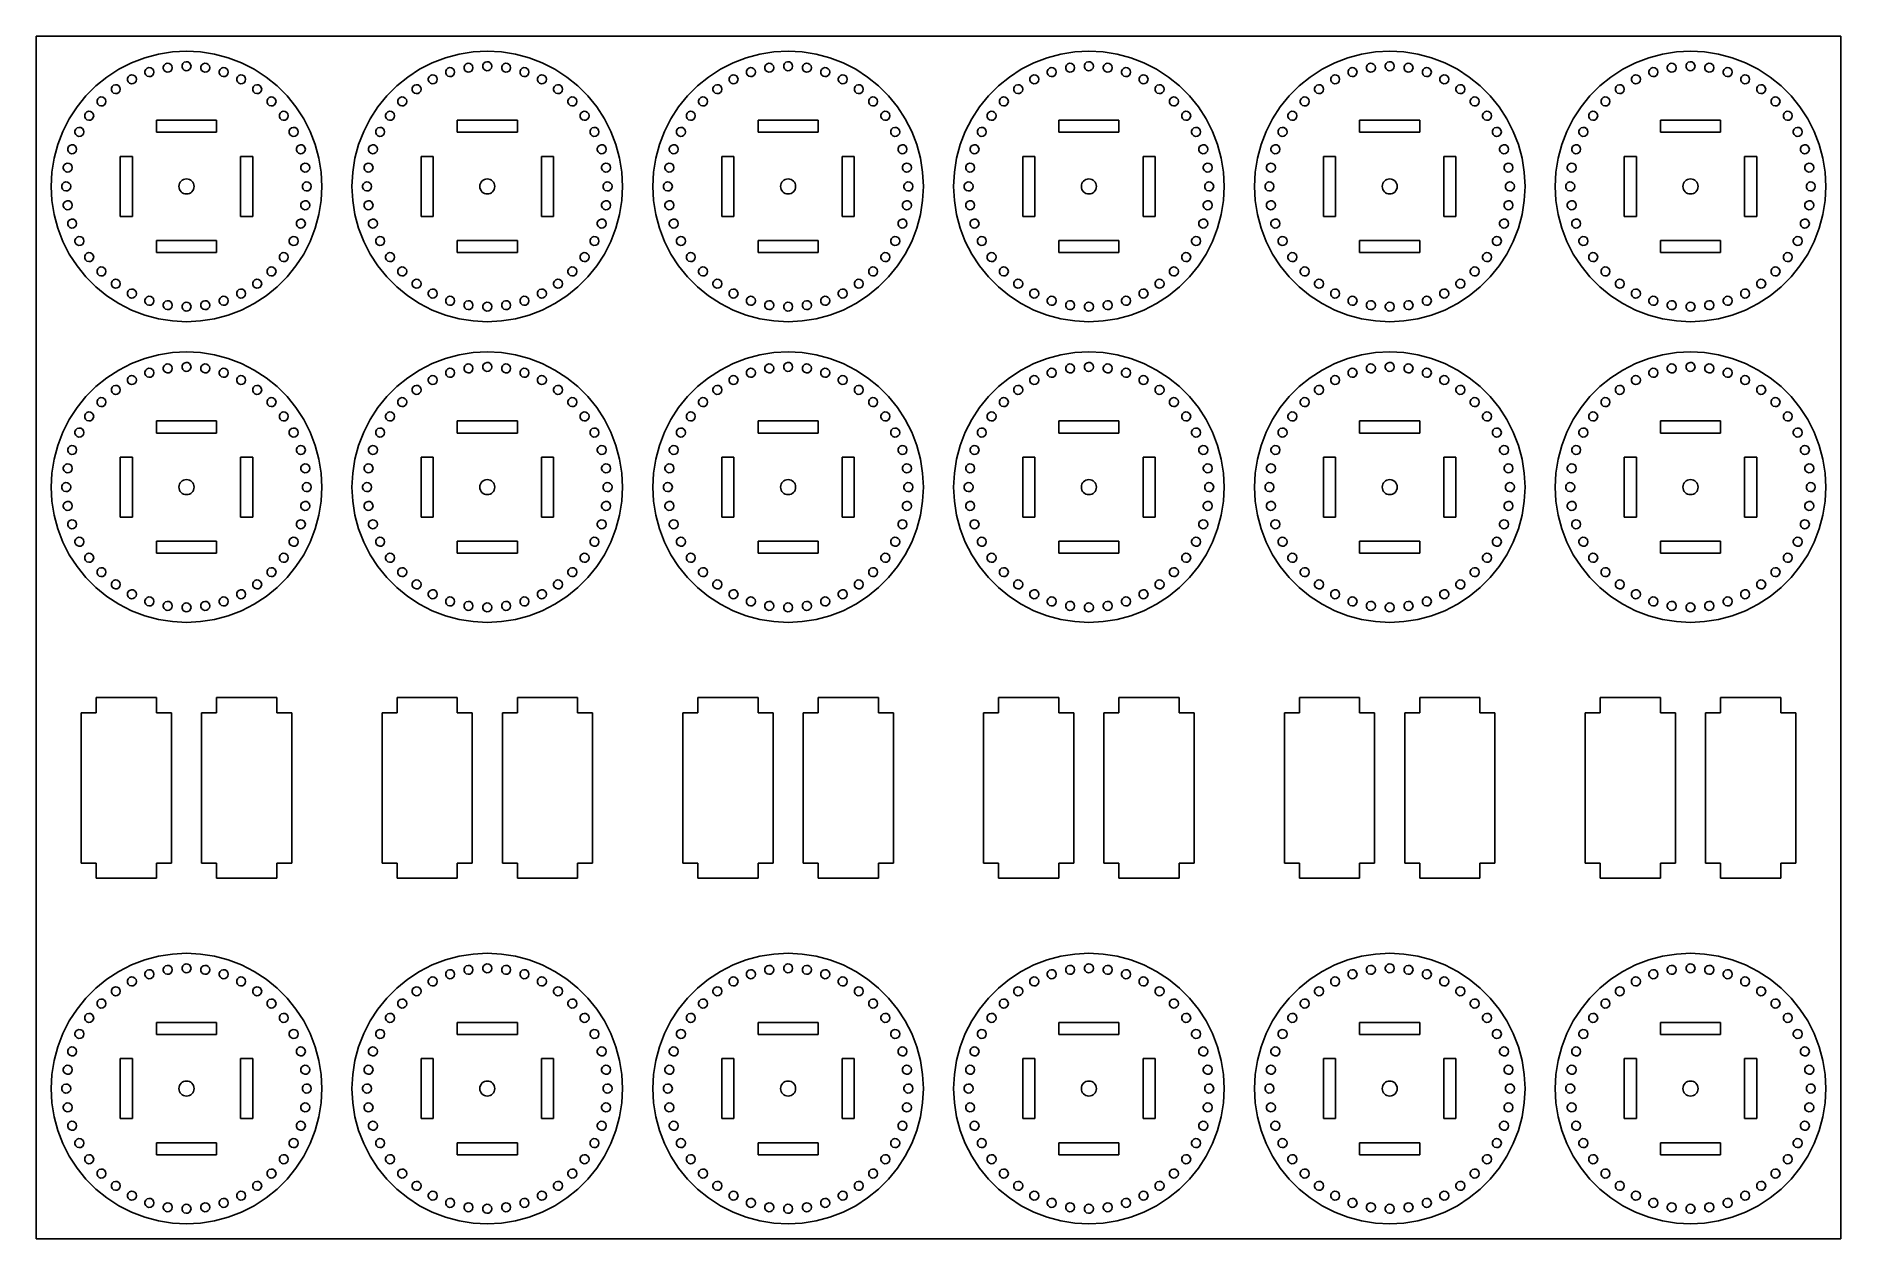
# Model space of a CAD drawing. Header units: millimetres. Extents: x 0 to 600, y 0 to 400.
import ezdxf

# ---------------------------------------------------------------- set-up
doc = ezdxf.new("R2010")
doc.units = ezdxf.units.MM
doc.layers.get('0').update_dxf_attribs({"lineweight": 25})

msp = doc.modelspace()

# ---------------------------------------------------------------- linework, layer by layer
for p, q in [((600, 400), (0, 400)), ((0, 400), (0, 0)), ((600, 0), (600, 400)), ((0, 0), (600, 0))]:
    msp.add_line(p, q)
at = {"color": 1, "true_color": 0xff0000}
for p, q in [((31.7051, 391.091), (27.5101, 388.9536)), ((36.1005, 392.7782), (31.7051, 391.091)), ((40.64819, 393.9968), (36.1005, 392.7782)), ((45.29834, 394.7333), (40.64819, 393.9968)), ((42.27858, 389.7994), (42.53227, 390.3692)), ((42.53227, 390.3692), (42.9958, 390.7865)), ((42.9958, 390.7865), (43.589, 390.9793)), ((43.589, 390.9793), (44.20932, 390.9141)), ((44.20932, 390.9141), (44.7495, 390.6022)), ((44.7495, 390.6022), (45.11612, 390.0976)), ((45.11612, 390.0976), (45.2458, 389.4875)), ((50, 394.9797), (45.29834, 394.7333)), ((48.53279, 390.2916), (48.78648, 390.8614)), ((48.53279, 389.6678), (48.53279, 390.2916)), ((48.78648, 390.8614), (49.25, 391.2787)), ((49.25, 391.2787), (49.84322, 391.4715)), ((49.84322, 391.4715), (50.46352, 391.4063)), ((54.70166, 394.7333), (50, 394.9797)), ((50.46352, 391.4063), (51.00369, 391.0944)), ((51.00369, 391.0944), (51.37032, 390.5898)), ((51.37032, 390.5898), (51.5, 389.9797)), ((59.35181, 393.9968), (54.70166, 394.7333)), ((54.78697, 389.7994), (55.04068, 390.3692)), ((55.04068, 390.3692), (55.5042, 390.7865)), ((55.5042, 390.7865), (56.09741, 390.9793)), ((56.09741, 390.9793), (56.71773, 390.9141)), ((56.71773, 390.9141), (57.25789, 390.6022)), ((57.25789, 390.6022), (57.62451, 390.0976)), ((57.62451, 390.0976), (57.7542, 389.4875)), ((63.8995, 392.7782), (59.35181, 393.9968)), ((68.2949, 391.091), (63.8995, 392.7782)), ((72.4899, 388.9536), (68.2949, 391.091)), ((131.7051, 391.091), (127.5101, 388.9536)), ((136.1005, 392.7782), (131.7051, 391.091)), ((140.64819, 393.9968), (136.1005, 392.7782)), ((145.29834, 394.7333), (140.64819, 393.9968)), ((142.27858, 389.7994), (142.53227, 390.3692)), ((142.53227, 390.3692), (142.9958, 390.7865)), ((142.9958, 390.7865), (143.589, 390.9793)), ((143.589, 390.9793), (144.20932, 390.9141)), ((144.20932, 390.9141), (144.7495, 390.6022)), ((144.7495, 390.6022), (145.11612, 390.0976)), ((145.11612, 390.0976), (145.2458, 389.4875)), ((150, 394.9797), (145.29834, 394.7333)), ((148.53279, 390.2916), (148.78648, 390.8614)), ((148.53279, 389.6678), (148.53279, 390.2916)), ((148.78648, 390.8614), (149.25, 391.2787)), ((149.25, 391.2787), (149.84322, 391.4715)), ((149.84322, 391.4715), (150.46352, 391.4063)), ((154.70166, 394.7333), (150, 394.9797)), ((150.46352, 391.4063), (151.00369, 391.0944)), ((151.00369, 391.0944), (151.37032, 390.5898)), ((151.37032, 390.5898), (151.5, 389.9797)), ((159.35181, 393.9968), (154.70166, 394.7333)), ((154.78697, 389.7994), (155.04068, 390.3692)), ((155.04068, 390.3692), (155.5042, 390.7865)), ((155.5042, 390.7865), (156.09741, 390.9793)), ((156.09741, 390.9793), (156.71773, 390.9141)), ((156.71773, 390.9141), (157.25789, 390.6022)), ((157.25789, 390.6022), (157.62451, 390.0976)), ((157.62451, 390.0976), (157.7542, 389.4875)), ((163.8995, 392.7782), (159.35181, 393.9968)), ((168.2949, 391.091), (163.8995, 392.7782)), ((172.4899, 388.9536), (168.2949, 391.091)), ((231.7051, 391.091), (227.5101, 388.9536)), ((236.1005, 392.7782), (231.7051, 391.091)), ((240.64819, 393.9968), (236.1005, 392.7782)), ((245.29834, 394.7333), (240.64819, 393.9968)), ((242.27858, 389.7994), (242.53227, 390.3692)), ((242.53227, 390.3692), (242.9958, 390.7865)), ((242.9958, 390.7865), (243.589, 390.9793)), ((243.589, 390.9793), (244.20932, 390.9141)), ((244.20932, 390.9141), (244.7495, 390.6022)), ((244.7495, 390.6022), (245.11612, 390.0976)), ((245.11612, 390.0976), (245.2458, 389.4875)), ((250, 394.9797), (245.29834, 394.7333)), ((248.53279, 390.2916), (248.78648, 390.8614)), ((248.53279, 389.6678), (248.53279, 390.2916)), ((248.78648, 390.8614), (249.25, 391.2787)), ((249.25, 391.2787), (249.84322, 391.4715)), ((249.84322, 391.4715), (250.46352, 391.4063)), ((254.70166, 394.7333), (250, 394.9797)), ((250.46352, 391.4063), (251.00369, 391.0944)), ((251.00369, 391.0944), (251.37032, 390.5898)), ((251.37032, 390.5898), (251.5, 389.9797)), ((259.35181, 393.9968), (254.70166, 394.7333)), ((254.78697, 389.7994), (255.04068, 390.3692)), ((255.04068, 390.3692), (255.5042, 390.7865)), ((255.5042, 390.7865), (256.09741, 390.9793)), ((256.09741, 390.9793), (256.71773, 390.9141)), ((256.71773, 390.9141), (257.25789, 390.6022)), ((257.25789, 390.6022), (257.62451, 390.0976)), ((257.62451, 390.0976), (257.7542, 389.4875)), ((263.8995, 392.7782), (259.35181, 393.9968)), ((268.2949, 391.091), (263.8995, 392.7782)), ((272.4899, 388.9536), (268.2949, 391.091)), ((331.7051, 391.091), (327.5101, 388.9536)), ((336.1005, 392.7782), (331.7051, 391.091)), ((340.64819, 393.9968), (336.1005, 392.7782)), ((345.29834, 394.7333), (340.64819, 393.9968)), ((342.27858, 389.7994), (342.53227, 390.3692)), ((342.53227, 390.3692), (342.9958, 390.7865)), ((342.9958, 390.7865), (343.589, 390.9793)), ((343.589, 390.9793), (344.20932, 390.9141)), ((344.20932, 390.9141), (344.7495, 390.6022)), ((344.7495, 390.6022), (345.11612, 390.0976)), ((345.11612, 390.0976), (345.2458, 389.4875)), ((350, 394.9797), (345.29834, 394.7333)), ((348.53279, 390.2916), (348.78648, 390.8614)), ((348.53279, 389.6678), (348.53279, 390.2916)), ((348.78648, 390.8614), (349.25, 391.2787)), ((349.25, 391.2787), (349.84322, 391.4715)), ((349.84322, 391.4715), (350.46352, 391.4063)), ((354.70166, 394.7333), (350, 394.9797)), ((350.46352, 391.4063), (351.00369, 391.0944)), ((351.00369, 391.0944), (351.37032, 390.5898)), ((351.37032, 390.5898), (351.5, 389.9797)), ((359.35181, 393.9968), (354.70166, 394.7333)), ((354.78697, 389.7994), (355.04068, 390.3692)), ((355.04068, 390.3692), (355.5042, 390.7865)), ((355.5042, 390.7865), (356.09741, 390.9793)), ((356.09741, 390.9793), (356.71773, 390.9141)), ((356.71773, 390.9141), (357.25789, 390.6022)), ((357.25789, 390.6022), (357.62451, 390.0976)), ((357.62451, 390.0976), (357.7542, 389.4875)), ((363.8995, 392.7782), (359.35181, 393.9968)), ((368.2949, 391.091), (363.8995, 392.7782)), ((372.4899, 388.9536), (368.2949, 391.091)), ((431.7051, 391.091), (427.5101, 388.9536)), ((436.1005, 392.7782), (431.7051, 391.091)), ((440.64819, 393.9968), (436.1005, 392.7782)), ((445.29834, 394.7333), (440.64819, 393.9968)), ((442.27858, 389.7994), (442.53227, 390.3692)), ((442.53227, 390.3692), (442.9958, 390.7865)), ((442.9958, 390.7865), (443.589, 390.9793)), ((443.589, 390.9793), (444.20932, 390.9141)), ((444.20932, 390.9141), (444.7495, 390.6022)), ((444.7495, 390.6022), (445.11612, 390.0976)), ((445.11612, 390.0976), (445.2458, 389.4875)), ((450, 394.9797), (445.29834, 394.7333)), ((448.53279, 390.2916), (448.78648, 390.8614)), ((448.53279, 389.6678), (448.53279, 390.2916)), ((448.78648, 390.8614), (449.25, 391.2787)), ((449.25, 391.2787), (449.84322, 391.4715)), ((449.84322, 391.4715), (450.46352, 391.4063)), ((454.70166, 394.7333), (450, 394.9797)), ((450.46352, 391.4063), (451.00369, 391.0944)), ((451.00369, 391.0944), (451.37032, 390.5898)), ((451.37032, 390.5898), (451.5, 389.9797)), ((459.35181, 393.9968), (454.70166, 394.7333)), ((454.78697, 389.7994), (455.04068, 390.3692)), ((455.04068, 390.3692), (455.5042, 390.7865)), ((455.5042, 390.7865), (456.09741, 390.9793)), ((456.09741, 390.9793), (456.71773, 390.9141)), ((456.71773, 390.9141), (457.25789, 390.6022)), ((457.25789, 390.6022), (457.62451, 390.0976)), ((457.62451, 390.0976), (457.7542, 389.4875)), ((463.8995, 392.7782), (459.35181, 393.9968)), ((468.2949, 391.091), (463.8995, 392.7782)), ((472.4899, 388.9536), (468.2949, 391.091)), ((531.7051, 391.091), (527.5101, 388.9536)), ((536.1005, 392.7782), (531.7051, 391.091)), ((540.64819, 393.9968), (536.1005, 392.7782)), ((545.29834, 394.7333), (540.64819, 393.9968)), ((542.27858, 389.7994), (542.53227, 390.3692)), ((542.53227, 390.3692), (542.9958, 390.7865)), ((542.9958, 390.7865), (543.589, 390.9793)), ((543.589, 390.9793), (544.20932, 390.9141)), ((544.20932, 390.9141), (544.7495, 390.6022)), ((544.7495, 390.6022), (545.11612, 390.0976)), ((545.11612, 390.0976), (545.2458, 389.4875)), ((550, 394.9797), (545.29834, 394.7333)), ((548.53279, 390.2916), (548.78648, 390.8614)), ((548.53279, 389.6678), (548.53279, 390.2916)), ((548.78648, 390.8614), (549.25, 391.2787)), ((549.25, 391.2787), (549.84322, 391.4715)), ((549.84322, 391.4715), (550.46352, 391.4063)), ((554.70166, 394.7333), (550, 394.9797)), ((550.46352, 391.4063), (551.00369, 391.0944)), ((551.00369, 391.0944), (551.37032, 390.5898)), ((551.37032, 390.5898), (551.5, 389.9797)), ((559.35181, 393.9968), (554.70166, 394.7333)), ((554.78697, 389.7994), (555.04068, 390.3692)), ((555.04068, 390.3692), (555.5042, 390.7865)), ((555.5042, 390.7865), (556.09741, 390.9793)), ((556.09741, 390.9793), (556.71773, 390.9141)), ((556.71773, 390.9141), (557.25789, 390.6022)), ((557.25789, 390.6022), (557.62451, 390.0976)), ((557.62451, 390.0976), (557.7542, 389.4875)), ((563.8995, 392.7782), (559.35181, 393.9968)), ((568.2949, 391.091), (563.8995, 392.7782)), ((572.4899, 388.9536), (568.2949, 391.091)), ((23.5616, 386.3894), (19.9027, 383.4264)), ((27.5101, 388.9536), (23.5616, 386.3894)), ((30.3824, 385.9341), (30.6361, 386.5039)), ((30.3824, 385.3103), (30.3824, 385.9341)), ((30.6361, 384.7405), (30.3824, 385.3103)), ((30.6361, 386.5039), (31.0996, 386.9212)), ((31.0996, 384.3232), (30.6361, 384.7405)), ((31.0996, 386.9212), (31.6928, 387.114)), ((31.6928, 384.1304), (31.0996, 384.3232)), ((31.6928, 387.114), (32.3131, 387.0488)), ((32.3131, 384.1956), (31.6928, 384.1304)), ((32.3131, 387.0488), (32.8533, 386.7369)), ((32.8533, 384.5075), (32.3131, 384.1956)), ((32.8533, 386.7369), (33.2199, 386.2323)), ((33.2199, 385.0121), (32.8533, 384.5075)), ((33.2199, 386.2323), (33.3496, 385.6222)), ((33.3496, 385.6222), (33.2199, 385.0121)), ((36.1784, 388.3348), (36.4321, 388.9046)), ((36.1784, 387.7111), (36.1784, 388.3348)), ((36.4321, 387.1413), (36.1784, 387.7111)), ((36.4321, 388.9046), (36.8956, 389.322)), ((36.8956, 386.7239), (36.4321, 387.1413)), ((36.8956, 389.322), (37.4888, 389.5148)), ((37.4888, 386.5312), (36.8956, 386.7239)), ((37.4888, 389.5148), (38.1091, 389.4496)), ((38.1091, 386.5964), (37.4888, 386.5312)), ((38.1091, 389.4496), (38.6493, 389.1377)), ((38.6493, 386.9082), (38.1091, 386.5964)), ((38.6493, 389.1377), (39.0159, 388.6331)), ((39.0159, 387.4129), (38.6493, 386.9082)), ((39.0159, 388.6331), (39.1456, 388.023)), ((39.1456, 388.023), (39.0159, 387.4129)), ((42.27858, 389.1756), (42.27858, 389.7994)), ((42.53227, 388.6058), (42.27858, 389.1756)), ((42.9958, 388.1885), (42.53227, 388.6058)), ((43.589, 387.9957), (42.9958, 388.1885)), ((44.20932, 388.0609), (43.589, 387.9957)), ((44.7495, 388.3728), (44.20932, 388.0609)), ((45.11612, 388.8774), (44.7495, 388.3728)), ((45.2458, 389.4875), (45.11612, 388.8774)), ((48.78648, 389.098), (48.53279, 389.6678)), ((49.25, 388.6807), (48.78648, 389.098)), ((49.84322, 388.4879), (49.25, 388.6807)), ((50.46352, 388.5531), (49.84322, 388.4879)), ((51.00369, 388.865), (50.46352, 388.5531)), ((51.37032, 389.3696), (51.00369, 388.865)), ((51.5, 389.9797), (51.37032, 389.3696)), ((54.78697, 389.1756), (54.78697, 389.7994)), ((55.04068, 388.6058), (54.78697, 389.1756)), ((55.5042, 388.1885), (55.04068, 388.6058)), ((56.09741, 387.9957), (55.5042, 388.1885)), ((56.71773, 388.0609), (56.09741, 387.9957)), ((57.25789, 388.3728), (56.71773, 388.0609)), ((57.62451, 388.8774), (57.25789, 388.3728)), ((57.7542, 389.4875), (57.62451, 388.8774)), ((60.8872, 388.3348), (61.1409, 388.9046)), ((60.8872, 387.7111), (60.8872, 388.3348)), ((61.1409, 387.1413), (60.8872, 387.7111)), ((61.1409, 388.9046), (61.6044, 389.322)), ((61.6044, 386.7239), (61.1409, 387.1413)), ((61.6044, 389.322), (62.1976, 389.5148)), ((62.1976, 386.5312), (61.6044, 386.7239)), ((62.1976, 389.5148), (62.8179, 389.4496)), ((62.8179, 386.5964), (62.1976, 386.5312)), ((62.8179, 389.4496), (63.3581, 389.1377)), ((63.3581, 386.9082), (62.8179, 386.5964)), ((63.3581, 389.1377), (63.7247, 388.6331)), ((63.7247, 387.4129), (63.3581, 386.9082)), ((63.7247, 388.6331), (63.8544, 388.023)), ((63.8544, 388.023), (63.7247, 387.4129)), ((66.6832, 385.9341), (66.9369, 386.5039)), ((66.6832, 385.3103), (66.6832, 385.9341)), ((66.9369, 384.7405), (66.6832, 385.3103)), ((66.9369, 386.5039), (67.4004, 386.9212)), ((67.4004, 384.3232), (66.9369, 384.7405)), ((67.4004, 386.9212), (67.9936, 387.114)), ((67.9936, 384.1304), (67.4004, 384.3232)), ((67.9936, 387.114), (68.6139, 387.0488)), ((68.6139, 384.1956), (67.9936, 384.1304)), ((68.6139, 387.0488), (69.1541, 386.7369)), ((69.1541, 384.5075), (68.6139, 384.1956)), ((69.1541, 386.7369), (69.5207, 386.2323)), ((69.5207, 385.0121), (69.1541, 384.5075)), ((69.5207, 386.2323), (69.6504, 385.6222)), ((69.6504, 385.6222), (69.5207, 385.0121)), ((76.4384, 386.3894), (72.4899, 388.9536)), ((80.0973, 383.4264), (76.4384, 386.3894)), ((123.5616, 386.3894), (119.9027, 383.4264)), ((127.5101, 388.9536), (123.5616, 386.3894)), ((130.3824, 385.9341), (130.6361, 386.5039)), ((130.3824, 385.3103), (130.3824, 385.9341)), ((130.6361, 384.7405), (130.3824, 385.3103)), ((130.6361, 386.5039), (131.0996, 386.9212)), ((131.0996, 384.3232), (130.6361, 384.7405)), ((131.0996, 386.9212), (131.6928, 387.114)), ((131.6928, 384.1304), (131.0996, 384.3232)), ((131.6928, 387.114), (132.3131, 387.0488)), ((132.3131, 384.1956), (131.6928, 384.1304)), ((132.3131, 387.0488), (132.8533, 386.7369)), ((132.8533, 384.5075), (132.3131, 384.1956)), ((132.8533, 386.7369), (133.2199, 386.2323)), ((133.2199, 385.0121), (132.8533, 384.5075)), ((133.2199, 386.2323), (133.3496, 385.6222)), ((133.3496, 385.6222), (133.2199, 385.0121)), ((136.1784, 388.3348), (136.4321, 388.9046)), ((136.1784, 387.7111), (136.1784, 388.3348)), ((136.4321, 387.1413), (136.1784, 387.7111)), ((136.4321, 388.9046), (136.8956, 389.322)), ((136.8956, 386.7239), (136.4321, 387.1413)), ((136.8956, 389.322), (137.4888, 389.5148)), ((137.4888, 386.5312), (136.8956, 386.7239)), ((137.4888, 389.5148), (138.1091, 389.4496)), ((138.1091, 386.5964), (137.4888, 386.5312)), ((138.1091, 389.4496), (138.6493, 389.1377)), ((138.6493, 386.9082), (138.1091, 386.5964)), ((138.6493, 389.1377), (139.0159, 388.6331)), ((139.0159, 387.4129), (138.6493, 386.9082)), ((139.0159, 388.6331), (139.1456, 388.023)), ((139.1456, 388.023), (139.0159, 387.4129)), ((142.27858, 389.1756), (142.27858, 389.7994)), ((142.53227, 388.6058), (142.27858, 389.1756)), ((142.9958, 388.1885), (142.53227, 388.6058)), ((143.589, 387.9957), (142.9958, 388.1885)), ((144.20932, 388.0609), (143.589, 387.9957)), ((144.7495, 388.3728), (144.20932, 388.0609)), ((145.11612, 388.8774), (144.7495, 388.3728)), ((145.2458, 389.4875), (145.11612, 388.8774)), ((148.78648, 389.098), (148.53279, 389.6678)), ((149.25, 388.6807), (148.78648, 389.098)), ((149.84322, 388.4879), (149.25, 388.6807)), ((150.46352, 388.5531), (149.84322, 388.4879)), ((151.00369, 388.865), (150.46352, 388.5531)), ((151.37032, 389.3696), (151.00369, 388.865)), ((151.5, 389.9797), (151.37032, 389.3696)), ((154.78697, 389.1756), (154.78697, 389.7994)), ((155.04068, 388.6058), (154.78697, 389.1756)), ((155.5042, 388.1885), (155.04068, 388.6058)), ((156.09741, 387.9957), (155.5042, 388.1885)), ((156.71773, 388.0609), (156.09741, 387.9957)), ((157.25789, 388.3728), (156.71773, 388.0609)), ((157.62451, 388.8774), (157.25789, 388.3728)), ((157.7542, 389.4875), (157.62451, 388.8774)), ((160.8872, 388.3348), (161.1409, 388.9046)), ((160.8872, 387.7111), (160.8872, 388.3348)), ((161.1409, 387.1413), (160.8872, 387.7111)), ((161.1409, 388.9046), (161.6044, 389.322)), ((161.6044, 386.7239), (161.1409, 387.1413)), ((161.6044, 389.322), (162.1976, 389.5148)), ((162.1976, 386.5312), (161.6044, 386.7239)), ((162.1976, 389.5148), (162.8179, 389.4496)), ((162.8179, 386.5964), (162.1976, 386.5312)), ((162.8179, 389.4496), (163.3581, 389.1377)), ((163.3581, 386.9082), (162.8179, 386.5964)), ((163.3581, 389.1377), (163.7247, 388.6331)), ((163.7247, 387.4129), (163.3581, 386.9082)), ((163.7247, 388.6331), (163.8544, 388.023)), ((163.8544, 388.023), (163.7247, 387.4129)), ((166.6832, 385.9341), (166.9369, 386.5039)), ((166.6832, 385.3103), (166.6832, 385.9341)), ((166.9369, 384.7405), (166.6832, 385.3103)), ((166.9369, 386.5039), (167.4004, 386.9212)), ((167.4004, 384.3232), (166.9369, 384.7405)), ((167.4004, 386.9212), (167.9936, 387.114)), ((167.9936, 384.1304), (167.4004, 384.3232)), ((167.9936, 387.114), (168.6139, 387.0488)), ((168.6139, 384.1956), (167.9936, 384.1304)), ((168.6139, 387.0488), (169.1541, 386.7369)), ((169.1541, 384.5075), (168.6139, 384.1956)), ((169.1541, 386.7369), (169.5207, 386.2323)), ((169.5207, 385.0121), (169.1541, 384.5075)), ((169.5207, 386.2323), (169.6504, 385.6222)), ((169.6504, 385.6222), (169.5207, 385.0121)), ((176.4384, 386.3894), (172.4899, 388.9536)), ((180.0973, 383.4264), (176.4384, 386.3894)), ((223.5616, 386.3894), (219.9027, 383.4264)), ((227.5101, 388.9536), (223.5616, 386.3894)), ((230.3824, 385.9341), (230.6361, 386.5039)), ((230.3824, 385.3103), (230.3824, 385.9341)), ((230.6361, 384.7405), (230.3824, 385.3103)), ((230.6361, 386.5039), (231.0996, 386.9212)), ((231.0996, 384.3232), (230.6361, 384.7405)), ((231.0996, 386.9212), (231.6928, 387.114)), ((231.6928, 384.1304), (231.0996, 384.3232)), ((231.6928, 387.114), (232.3131, 387.0488)), ((232.3131, 384.1956), (231.6928, 384.1304)), ((232.3131, 387.0488), (232.8533, 386.7369)), ((232.8533, 384.5075), (232.3131, 384.1956)), ((232.8533, 386.7369), (233.2199, 386.2323)), ((233.2199, 385.0121), (232.8533, 384.5075)), ((233.2199, 386.2323), (233.3496, 385.6222)), ((233.3496, 385.6222), (233.2199, 385.0121)), ((236.1784, 388.3348), (236.4321, 388.9046)), ((236.1784, 387.7111), (236.1784, 388.3348)), ((236.4321, 387.1413), (236.1784, 387.7111)), ((236.4321, 388.9046), (236.8956, 389.322)), ((236.8956, 386.7239), (236.4321, 387.1413)), ((236.8956, 389.322), (237.4888, 389.5148)), ((237.4888, 386.5312), (236.8956, 386.7239)), ((237.4888, 389.5148), (238.1091, 389.4496)), ((238.1091, 386.5964), (237.4888, 386.5312)), ((238.1091, 389.4496), (238.6493, 389.1377)), ((238.6493, 386.9082), (238.1091, 386.5964)), ((238.6493, 389.1377), (239.0159, 388.6331)), ((239.0159, 387.4129), (238.6493, 386.9082)), ((239.0159, 388.6331), (239.1456, 388.023)), ((239.1456, 388.023), (239.0159, 387.4129)), ((242.27858, 389.1756), (242.27858, 389.7994)), ((242.53227, 388.6058), (242.27858, 389.1756)), ((242.9958, 388.1885), (242.53227, 388.6058)), ((243.589, 387.9957), (242.9958, 388.1885)), ((244.20932, 388.0609), (243.589, 387.9957)), ((244.7495, 388.3728), (244.20932, 388.0609)), ((245.11612, 388.8774), (244.7495, 388.3728)), ((245.2458, 389.4875), (245.11612, 388.8774)), ((248.78648, 389.098), (248.53279, 389.6678)), ((249.25, 388.6807), (248.78648, 389.098)), ((249.84322, 388.4879), (249.25, 388.6807)), ((250.46352, 388.5531), (249.84322, 388.4879)), ((251.00369, 388.865), (250.46352, 388.5531)), ((251.37032, 389.3696), (251.00369, 388.865)), ((251.5, 389.9797), (251.37032, 389.3696)), ((254.78697, 389.1756), (254.78697, 389.7994)), ((255.04068, 388.6058), (254.78697, 389.1756)), ((255.5042, 388.1885), (255.04068, 388.6058)), ((256.09741, 387.9957), (255.5042, 388.1885)), ((256.71773, 388.0609), (256.09741, 387.9957)), ((257.25789, 388.3728), (256.71773, 388.0609)), ((257.62451, 388.8774), (257.25789, 388.3728)), ((257.7542, 389.4875), (257.62451, 388.8774)), ((260.8872, 388.3348), (261.1409, 388.9046)), ((260.8872, 387.7111), (260.8872, 388.3348)), ((261.1409, 387.1413), (260.8872, 387.7111)), ((261.1409, 388.9046), (261.6044, 389.322)), ((261.6044, 386.7239), (261.1409, 387.1413)), ((261.6044, 389.322), (262.1976, 389.5148)), ((262.1976, 386.5312), (261.6044, 386.7239)), ((262.1976, 389.5148), (262.8179, 389.4496)), ((262.8179, 386.5964), (262.1976, 386.5312)), ((262.8179, 389.4496), (263.3581, 389.1377)), ((263.3581, 386.9082), (262.8179, 386.5964)), ((263.3581, 389.1377), (263.7247, 388.6331)), ((263.7247, 387.4129), (263.3581, 386.9082)), ((263.7247, 388.6331), (263.8544, 388.023)), ((263.8544, 388.023), (263.7247, 387.4129)), ((266.6832, 385.9341), (266.9369, 386.5039)), ((266.6832, 385.3103), (266.6832, 385.9341)), ((266.9369, 384.7405), (266.6832, 385.3103)), ((266.9369, 386.5039), (267.4004, 386.9212)), ((267.4004, 384.3232), (266.9369, 384.7405)), ((267.4004, 386.9212), (267.9936, 387.114)), ((267.9936, 384.1304), (267.4004, 384.3232)), ((267.9936, 387.114), (268.6139, 387.0488)), ((268.6139, 384.1956), (267.9936, 384.1304)), ((268.6139, 387.0488), (269.1541, 386.7369)), ((269.1541, 384.5075), (268.6139, 384.1956)), ((269.1541, 386.7369), (269.5207, 386.2323)), ((269.5207, 385.0121), (269.1541, 384.5075)), ((269.5207, 386.2323), (269.6504, 385.6222)), ((269.6504, 385.6222), (269.5207, 385.0121)), ((276.4384, 386.3894), (272.4899, 388.9536)), ((280.0973, 383.4264), (276.4384, 386.3894)), ((323.5616, 386.3894), (319.9027, 383.4264)), ((327.5101, 388.9536), (323.5616, 386.3894)), ((330.3824, 385.9341), (330.6361, 386.5039)), ((330.3824, 385.3103), (330.3824, 385.9341)), ((330.6361, 384.7405), (330.3824, 385.3103)), ((330.6361, 386.5039), (331.0996, 386.9212)), ((331.0996, 384.3232), (330.6361, 384.7405)), ((331.0996, 386.9212), (331.6928, 387.114)), ((331.6928, 384.1304), (331.0996, 384.3232)), ((331.6928, 387.114), (332.3131, 387.0488)), ((332.3131, 384.1956), (331.6928, 384.1304)), ((332.3131, 387.0488), (332.8533, 386.7369)), ((332.8533, 384.5075), (332.3131, 384.1956)), ((332.8533, 386.7369), (333.2199, 386.2323)), ((333.2199, 385.0121), (332.8533, 384.5075)), ((333.2199, 386.2323), (333.3496, 385.6222)), ((333.3496, 385.6222), (333.2199, 385.0121)), ((336.1784, 388.3348), (336.4321, 388.9046)), ((336.1784, 387.7111), (336.1784, 388.3348)), ((336.4321, 387.1413), (336.1784, 387.7111)), ((336.4321, 388.9046), (336.8956, 389.322)), ((336.8956, 386.7239), (336.4321, 387.1413)), ((336.8956, 389.322), (337.4888, 389.5148)), ((337.4888, 386.5312), (336.8956, 386.7239)), ((337.4888, 389.5148), (338.1091, 389.4496)), ((338.1091, 386.5964), (337.4888, 386.5312)), ((338.1091, 389.4496), (338.6493, 389.1377)), ((338.6493, 386.9082), (338.1091, 386.5964)), ((338.6493, 389.1377), (339.0159, 388.6331)), ((339.0159, 387.4129), (338.6493, 386.9082)), ((339.0159, 388.6331), (339.1456, 388.023)), ((339.1456, 388.023), (339.0159, 387.4129)), ((342.27858, 389.1756), (342.27858, 389.7994)), ((342.53227, 388.6058), (342.27858, 389.1756)), ((342.9958, 388.1885), (342.53227, 388.6058)), ((343.589, 387.9957), (342.9958, 388.1885)), ((344.20932, 388.0609), (343.589, 387.9957)), ((344.7495, 388.3728), (344.20932, 388.0609)), ((345.11612, 388.8774), (344.7495, 388.3728)), ((345.2458, 389.4875), (345.11612, 388.8774)), ((348.78648, 389.098), (348.53279, 389.6678)), ((349.25, 388.6807), (348.78648, 389.098)), ((349.84322, 388.4879), (349.25, 388.6807)), ((350.46352, 388.5531), (349.84322, 388.4879)), ((351.00369, 388.865), (350.46352, 388.5531)), ((351.37032, 389.3696), (351.00369, 388.865)), ((351.5, 389.9797), (351.37032, 389.3696)), ((354.78697, 389.1756), (354.78697, 389.7994)), ((355.04068, 388.6058), (354.78697, 389.1756)), ((355.5042, 388.1885), (355.04068, 388.6058)), ((356.09741, 387.9957), (355.5042, 388.1885)), ((356.71773, 388.0609), (356.09741, 387.9957)), ((357.25789, 388.3728), (356.71773, 388.0609)), ((357.62451, 388.8774), (357.25789, 388.3728)), ((357.7542, 389.4875), (357.62451, 388.8774)), ((360.8872, 388.3348), (361.1409, 388.9046)), ((360.8872, 387.7111), (360.8872, 388.3348)), ((361.1409, 387.1413), (360.8872, 387.7111)), ((361.1409, 388.9046), (361.6044, 389.322)), ((361.6044, 386.7239), (361.1409, 387.1413)), ((361.6044, 389.322), (362.1976, 389.5148)), ((362.1976, 386.5312), (361.6044, 386.7239)), ((362.1976, 389.5148), (362.8179, 389.4496)), ((362.8179, 386.5964), (362.1976, 386.5312)), ((362.8179, 389.4496), (363.3581, 389.1377)), ((363.3581, 386.9082), (362.8179, 386.5964)), ((363.3581, 389.1377), (363.7247, 388.6331)), ((363.7247, 387.4129), (363.3581, 386.9082)), ((363.7247, 388.6331), (363.8544, 388.023)), ((363.8544, 388.023), (363.7247, 387.4129)), ((366.6832, 385.9341), (366.9369, 386.5039)), ((366.6832, 385.3103), (366.6832, 385.9341)), ((366.9369, 384.7405), (366.6832, 385.3103)), ((366.9369, 386.5039), (367.4004, 386.9212)), ((367.4004, 384.3232), (366.9369, 384.7405)), ((367.4004, 386.9212), (367.9936, 387.114)), ((367.9936, 384.1304), (367.4004, 384.3232)), ((367.9936, 387.114), (368.6139, 387.0488)), ((368.6139, 384.1956), (367.9936, 384.1304)), ((368.6139, 387.0488), (369.1541, 386.7369)), ((369.1541, 384.5075), (368.6139, 384.1956)), ((369.1541, 386.7369), (369.5207, 386.2323)), ((369.5207, 385.0121), (369.1541, 384.5075)), ((369.5207, 386.2323), (369.6504, 385.6222)), ((369.6504, 385.6222), (369.5207, 385.0121)), ((376.4384, 386.3894), (372.4899, 388.9536)), ((380.0973, 383.4264), (376.4384, 386.3894)), ((423.5616, 386.3894), (419.9027, 383.4264)), ((427.5101, 388.9536), (423.5616, 386.3894)), ((430.3824, 385.9341), (430.6361, 386.5039)), ((430.3824, 385.3103), (430.3824, 385.9341)), ((430.6361, 384.7405), (430.3824, 385.3103)), ((430.6361, 386.5039), (431.0996, 386.9212)), ((431.0996, 384.3232), (430.6361, 384.7405)), ((431.0996, 386.9212), (431.6928, 387.114)), ((431.6928, 384.1304), (431.0996, 384.3232)), ((431.6928, 387.114), (432.3131, 387.0488)), ((432.3131, 384.1956), (431.6928, 384.1304)), ((432.3131, 387.0488), (432.8533, 386.7369)), ((432.8533, 384.5075), (432.3131, 384.1956)), ((432.8533, 386.7369), (433.2199, 386.2323)), ((433.2199, 385.0121), (432.8533, 384.5075)), ((433.2199, 386.2323), (433.3496, 385.6222)), ((433.3496, 385.6222), (433.2199, 385.0121)), ((436.1784, 388.3348), (436.4321, 388.9046)), ((436.1784, 387.7111), (436.1784, 388.3348)), ((436.4321, 387.1413), (436.1784, 387.7111)), ((436.4321, 388.9046), (436.8956, 389.322)), ((436.8956, 386.7239), (436.4321, 387.1413)), ((436.8956, 389.322), (437.4888, 389.5148)), ((437.4888, 386.5312), (436.8956, 386.7239)), ((437.4888, 389.5148), (438.1091, 389.4496)), ((438.1091, 386.5964), (437.4888, 386.5312)), ((438.1091, 389.4496), (438.6493, 389.1377)), ((438.6493, 386.9082), (438.1091, 386.5964)), ((438.6493, 389.1377), (439.0159, 388.6331)), ((439.0159, 387.4129), (438.6493, 386.9082)), ((439.0159, 388.6331), (439.1456, 388.023)), ((439.1456, 388.023), (439.0159, 387.4129)), ((442.27858, 389.1756), (442.27858, 389.7994)), ((442.53227, 388.6058), (442.27858, 389.1756)), ((442.9958, 388.1885), (442.53227, 388.6058)), ((443.589, 387.9957), (442.9958, 388.1885)), ((444.20932, 388.0609), (443.589, 387.9957)), ((444.7495, 388.3728), (444.20932, 388.0609)), ((445.11612, 388.8774), (444.7495, 388.3728)), ((445.2458, 389.4875), (445.11612, 388.8774)), ((448.78648, 389.098), (448.53279, 389.6678)), ((449.25, 388.6807), (448.78648, 389.098)), ((449.84322, 388.4879), (449.25, 388.6807)), ((450.46352, 388.5531), (449.84322, 388.4879)), ((451.00369, 388.865), (450.46352, 388.5531)), ((451.37032, 389.3696), (451.00369, 388.865)), ((451.5, 389.9797), (451.37032, 389.3696)), ((454.78697, 389.1756), (454.78697, 389.7994)), ((455.04068, 388.6058), (454.78697, 389.1756)), ((455.5042, 388.1885), (455.04068, 388.6058)), ((456.09741, 387.9957), (455.5042, 388.1885)), ((456.71773, 388.0609), (456.09741, 387.9957)), ((457.25789, 388.3728), (456.71773, 388.0609)), ((457.62451, 388.8774), (457.25789, 388.3728)), ((457.7542, 389.4875), (457.62451, 388.8774)), ((460.8872, 388.3348), (461.1409, 388.9046)), ((460.8872, 387.7111), (460.8872, 388.3348)), ((461.1409, 387.1413), (460.8872, 387.7111)), ((461.1409, 388.9046), (461.6044, 389.322)), ((461.6044, 386.7239), (461.1409, 387.1413)), ((461.6044, 389.322), (462.1976, 389.5148)), ((462.1976, 386.5312), (461.6044, 386.7239)), ((462.1976, 389.5148), (462.8179, 389.4496)), ((462.8179, 386.5964), (462.1976, 386.5312)), ((462.8179, 389.4496), (463.3581, 389.1377)), ((463.3581, 386.9082), (462.8179, 386.5964)), ((463.3581, 389.1377), (463.7247, 388.6331)), ((463.7247, 387.4129), (463.3581, 386.9082)), ((463.7247, 388.6331), (463.8544, 388.023)), ((463.8544, 388.023), (463.7247, 387.4129)), ((466.6832, 385.9341), (466.9369, 386.5039)), ((466.6832, 385.3103), (466.6832, 385.9341)), ((466.9369, 384.7405), (466.6832, 385.3103)), ((466.9369, 386.5039), (467.4004, 386.9212)), ((467.4004, 384.3232), (466.9369, 384.7405)), ((467.4004, 386.9212), (467.9936, 387.114)), ((467.9936, 384.1304), (467.4004, 384.3232)), ((467.9936, 387.114), (468.6139, 387.0488)), ((468.6139, 384.1956), (467.9936, 384.1304)), ((468.6139, 387.0488), (469.1541, 386.7369)), ((469.1541, 384.5075), (468.6139, 384.1956)), ((469.1541, 386.7369), (469.5207, 386.2323)), ((469.5207, 385.0121), (469.1541, 384.5075)), ((469.5207, 386.2323), (469.6504, 385.6222)), ((469.6504, 385.6222), (469.5207, 385.0121)), ((476.4384, 386.3894), (472.4899, 388.9536)), ((480.0973, 383.4264), (476.4384, 386.3894)), ((523.5616, 386.3894), (519.9027, 383.4264)), ((527.5101, 388.9536), (523.5616, 386.3894)), ((530.3824, 385.9341), (530.6361, 386.5039)), ((530.3824, 385.3103), (530.3824, 385.9341)), ((530.6361, 384.7405), (530.3824, 385.3103)), ((530.6361, 386.5039), (531.0996, 386.9212)), ((531.0996, 384.3232), (530.6361, 384.7405)), ((531.0996, 386.9212), (531.6928, 387.114)), ((531.6928, 384.1304), (531.0996, 384.3232)), ((531.6928, 387.114), (532.3131, 387.0488)), ((532.3131, 384.1956), (531.6928, 384.1304)), ((532.3131, 387.0488), (532.8533, 386.7369)), ((532.8533, 384.5075), (532.3131, 384.1956)), ((532.8533, 386.7369), (533.2199, 386.2323)), ((533.2199, 385.0121), (532.8533, 384.5075)), ((533.2199, 386.2323), (533.3496, 385.6222)), ((533.3496, 385.6222), (533.2199, 385.0121)), ((536.1784, 388.3348), (536.4321, 388.9046)), ((536.1784, 387.7111), (536.1784, 388.3348)), ((536.4321, 387.1413), (536.1784, 387.7111)), ((536.4321, 388.9046), (536.8956, 389.322)), ((536.8956, 386.7239), (536.4321, 387.1413)), ((536.8956, 389.322), (537.4888, 389.5148)), ((537.4888, 386.5312), (536.8956, 386.7239)), ((537.4888, 389.5148), (538.1091, 389.4496)), ((538.1091, 386.5964), (537.4888, 386.5312)), ((538.1091, 389.4496), (538.6493, 389.1377)), ((538.6493, 386.9082), (538.1091, 386.5964)), ((538.6493, 389.1377), (539.0159, 388.6331)), ((539.0159, 387.4129), (538.6493, 386.9082)), ((539.0159, 388.6331), (539.1456, 388.023)), ((539.1456, 388.023), (539.0159, 387.4129)), ((542.27858, 389.1756), (542.27858, 389.7994)), ((542.53227, 388.6058), (542.27858, 389.1756)), ((542.9958, 388.1885), (542.53227, 388.6058)), ((543.589, 387.9957), (542.9958, 388.1885)), ((544.20932, 388.0609), (543.589, 387.9957)), ((544.7495, 388.3728), (544.20932, 388.0609)), ((545.11612, 388.8774), (544.7495, 388.3728)), ((545.2458, 389.4875), (545.11612, 388.8774)), ((548.78648, 389.098), (548.53279, 389.6678)), ((549.25, 388.6807), (548.78648, 389.098)), ((549.84322, 388.4879), (549.25, 388.6807)), ((550.46352, 388.5531), (549.84322, 388.4879)), ((551.00369, 388.865), (550.46352, 388.5531)), ((551.37032, 389.3696), (551.00369, 388.865)), ((551.5, 389.9797), (551.37032, 389.3696)), ((554.78697, 389.1756), (554.78697, 389.7994)), ((555.04068, 388.6058), (554.78697, 389.1756)), ((555.5042, 388.1885), (555.04068, 388.6058)), ((556.09741, 387.9957), (555.5042, 388.1885)), ((556.71773, 388.0609), (556.09741, 387.9957)), ((557.25789, 388.3728), (556.71773, 388.0609)), ((557.62451, 388.8774), (557.25789, 388.3728)), ((557.7542, 389.4875), (557.62451, 388.8774)), ((560.8872, 388.3348), (561.1409, 388.9046)), ((560.8872, 387.7111), (560.8872, 388.3348)), ((561.1409, 387.1413), (560.8872, 387.7111)), ((561.1409, 388.9046), (561.6044, 389.322)), ((561.6044, 386.7239), (561.1409, 387.1413)), ((561.6044, 389.322), (562.1976, 389.5148)), ((562.1976, 386.5312), (561.6044, 386.7239)), ((562.1976, 389.5148), (562.8179, 389.4496)), ((562.8179, 386.5964), (562.1976, 386.5312)), ((562.8179, 389.4496), (563.3581, 389.1377)), ((563.3581, 386.9082), (562.8179, 386.5964)), ((563.3581, 389.1377), (563.7247, 388.6331)), ((563.7247, 387.4129), (563.3581, 386.9082)), ((563.7247, 388.6331), (563.8544, 388.023)), ((563.8544, 388.023), (563.7247, 387.4129)), ((566.6832, 385.9341), (566.9369, 386.5039)), ((566.6832, 385.3103), (566.6832, 385.9341)), ((566.9369, 384.7405), (566.6832, 385.3103)), ((566.9369, 386.5039), (567.4004, 386.9212)), ((567.4004, 384.3232), (566.9369, 384.7405)), ((567.4004, 386.9212), (567.9936, 387.114)), ((567.9936, 384.1304), (567.4004, 384.3232)), ((567.9936, 387.114), (568.6139, 387.0488)), ((568.6139, 384.1956), (567.9936, 384.1304)), ((568.6139, 387.0488), (569.1541, 386.7369)), ((569.1541, 384.5075), (568.6139, 384.1956)), ((569.1541, 386.7369), (569.5207, 386.2323)), ((569.5207, 385.0121), (569.1541, 384.5075)), ((569.5207, 386.2323), (569.6504, 385.6222)), ((569.6504, 385.6222), (569.5207, 385.0121)), ((576.4384, 386.3894), (572.4899, 388.9536)), ((580.0973, 383.4264), (576.4384, 386.3894)), ((16.5736, 380.0973), (13.6106, 376.4384)), ((19.9027, 383.4264), (16.5736, 380.0973)), ((20.2628, 378.5818), (20.5166, 379.1516)), ((20.2628, 377.9581), (20.2628, 378.5818)), ((20.5166, 379.1516), (20.9801, 379.569)), ((20.9801, 379.569), (21.5733, 379.7617)), ((21.5733, 379.7617), (22.1936, 379.6965)), ((22.1936, 379.6965), (22.7338, 379.3846)), ((22.7338, 379.3846), (23.1004, 378.88)), ((23.1004, 378.88), (23.2301, 378.2699)), ((23.2301, 378.2699), (23.1004, 377.6598)), ((25.0333, 382.6561), (25.287, 383.226)), ((25.0333, 382.0324), (25.0333, 382.6561)), ((25.287, 381.4626), (25.0333, 382.0324)), ((25.287, 383.226), (25.7505, 383.6433)), ((25.7505, 381.0452), (25.287, 381.4626)), ((25.7505, 383.6433), (26.3437, 383.836)), ((26.3437, 380.8525), (25.7505, 381.0452)), ((26.3437, 383.836), (26.964, 383.7709)), ((26.964, 380.9177), (26.3437, 380.8525)), ((26.964, 383.7709), (27.5042, 383.459)), ((27.5042, 381.2296), (26.964, 380.9177)), ((27.5042, 383.459), (27.8708, 382.9544)), ((27.8708, 381.7342), (27.5042, 381.2296)), ((27.8708, 382.9544), (28.0005, 382.3443)), ((28.0005, 382.3443), (27.8708, 381.7342)), ((72.0323, 382.6561), (72.286, 383.226)), ((72.0323, 382.0324), (72.0323, 382.6561)), ((72.286, 381.4626), (72.0323, 382.0324)), ((72.286, 383.226), (72.7495, 383.6433)), ((72.7495, 381.0452), (72.286, 381.4626)), ((72.7495, 383.6433), (73.3427, 383.836)), ((73.3427, 380.8525), (72.7495, 381.0452)), ((73.3427, 383.836), (73.963, 383.7709)), ((73.963, 380.9177), (73.3427, 380.8525)), ((73.963, 383.7709), (74.5032, 383.459)), ((74.5032, 381.2296), (73.963, 380.9177)), ((74.5032, 383.459), (74.8698, 382.9544)), ((74.8698, 381.7342), (74.5032, 381.2296)), ((74.8698, 382.9544), (74.9995, 382.3443)), ((74.9995, 382.3443), (74.8698, 381.7342)), ((76.8027, 378.5818), (77.0564, 379.1516)), ((76.8027, 377.9581), (76.8027, 378.5818)), ((77.0564, 379.1516), (77.5199, 379.569)), ((77.5199, 379.569), (78.1131, 379.7617)), ((78.1131, 379.7617), (78.7334, 379.6965)), ((78.7334, 379.6965), (79.2736, 379.3846)), ((79.2736, 379.3846), (79.6402, 378.88)), ((79.6402, 378.88), (79.7699, 378.2699)), ((79.7699, 378.2699), (79.6402, 377.6598)), ((83.4264, 380.0973), (80.0973, 383.4264)), ((86.3894, 376.4384), (83.4264, 380.0973)), ((116.5736, 380.0973), (113.6106, 376.4384)), ((119.9027, 383.4264), (116.5736, 380.0973)), ((120.2628, 378.5818), (120.5166, 379.1516)), ((120.2628, 377.9581), (120.2628, 378.5818)), ((120.5166, 379.1516), (120.9801, 379.569)), ((120.9801, 379.569), (121.5733, 379.7617)), ((121.5733, 379.7617), (122.1936, 379.6965)), ((122.1936, 379.6965), (122.7338, 379.3846)), ((122.7338, 379.3846), (123.1004, 378.88)), ((123.1004, 378.88), (123.2301, 378.2699)), ((123.2301, 378.2699), (123.1004, 377.6598)), ((125.0333, 382.6561), (125.287, 383.226)), ((125.0333, 382.0324), (125.0333, 382.6561)), ((125.287, 381.4626), (125.0333, 382.0324)), ((125.287, 383.226), (125.7505, 383.6433)), ((125.7505, 381.0452), (125.287, 381.4626)), ((125.7505, 383.6433), (126.3437, 383.836)), ((126.3437, 380.8525), (125.7505, 381.0452)), ((126.3437, 383.836), (126.964, 383.7709)), ((126.964, 380.9177), (126.3437, 380.8525)), ((126.964, 383.7709), (127.5042, 383.459)), ((127.5042, 381.2296), (126.964, 380.9177)), ((127.5042, 383.459), (127.8708, 382.9544)), ((127.8708, 381.7342), (127.5042, 381.2296)), ((127.8708, 382.9544), (128.0005, 382.3443)), ((128.0005, 382.3443), (127.8708, 381.7342)), ((172.0323, 382.6561), (172.286, 383.226)), ((172.0323, 382.0324), (172.0323, 382.6561)), ((172.286, 381.4626), (172.0323, 382.0324)), ((172.286, 383.226), (172.7495, 383.6433)), ((172.7495, 381.0452), (172.286, 381.4626)), ((172.7495, 383.6433), (173.3427, 383.836)), ((173.3427, 380.8525), (172.7495, 381.0452)), ((173.3427, 383.836), (173.963, 383.7709)), ((173.963, 380.9177), (173.3427, 380.8525)), ((173.963, 383.7709), (174.5032, 383.459)), ((174.5032, 381.2296), (173.963, 380.9177)), ((174.5032, 383.459), (174.8698, 382.9544)), ((174.8698, 381.7342), (174.5032, 381.2296)), ((174.8698, 382.9544), (174.9995, 382.3443)), ((174.9995, 382.3443), (174.8698, 381.7342)), ((176.8027, 378.5818), (177.0564, 379.1516)), ((176.8027, 377.9581), (176.8027, 378.5818)), ((177.0564, 379.1516), (177.5199, 379.569)), ((177.5199, 379.569), (178.1131, 379.7617)), ((178.1131, 379.7617), (178.7334, 379.6965)), ((178.7334, 379.6965), (179.2736, 379.3846)), ((179.2736, 379.3846), (179.6402, 378.88)), ((179.6402, 378.88), (179.7699, 378.2699)), ((179.7699, 378.2699), (179.6402, 377.6598)), ((183.4264, 380.0973), (180.0973, 383.4264)), ((186.3894, 376.4384), (183.4264, 380.0973)), ((216.5736, 380.0973), (213.6106, 376.4384)), ((219.9027, 383.4264), (216.5736, 380.0973)), ((220.2628, 378.5818), (220.5166, 379.1516)), ((220.2628, 377.9581), (220.2628, 378.5818)), ((220.5166, 379.1516), (220.9801, 379.569)), ((220.9801, 379.569), (221.5733, 379.7617)), ((221.5733, 379.7617), (222.1936, 379.6965)), ((222.1936, 379.6965), (222.7338, 379.3846)), ((222.7338, 379.3846), (223.1004, 378.88)), ((223.1004, 378.88), (223.2301, 378.2699)), ((223.2301, 378.2699), (223.1004, 377.6598)), ((225.0333, 382.6561), (225.287, 383.226)), ((225.0333, 382.0324), (225.0333, 382.6561)), ((225.287, 381.4626), (225.0333, 382.0324)), ((225.287, 383.226), (225.7505, 383.6433)), ((225.7505, 381.0452), (225.287, 381.4626)), ((225.7505, 383.6433), (226.3437, 383.836)), ((226.3437, 380.8525), (225.7505, 381.0452)), ((226.3437, 383.836), (226.964, 383.7709)), ((226.964, 380.9177), (226.3437, 380.8525)), ((226.964, 383.7709), (227.5042, 383.459)), ((227.5042, 381.2296), (226.964, 380.9177)), ((227.5042, 383.459), (227.8708, 382.9544)), ((227.8708, 381.7342), (227.5042, 381.2296)), ((227.8708, 382.9544), (228.0005, 382.3443)), ((228.0005, 382.3443), (227.8708, 381.7342)), ((272.0323, 382.6561), (272.286, 383.226)), ((272.0323, 382.0324), (272.0323, 382.6561)), ((272.286, 381.4626), (272.0323, 382.0324)), ((272.286, 383.226), (272.7495, 383.6433)), ((272.7495, 381.0452), (272.286, 381.4626)), ((272.7495, 383.6433), (273.3427, 383.836)), ((273.3427, 380.8525), (272.7495, 381.0452)), ((273.3427, 383.836), (273.963, 383.7709)), ((273.963, 380.9177), (273.3427, 380.8525)), ((273.963, 383.7709), (274.5032, 383.459)), ((274.5032, 381.2296), (273.963, 380.9177)), ((274.5032, 383.459), (274.8698, 382.9544)), ((274.8698, 381.7342), (274.5032, 381.2296)), ((274.8698, 382.9544), (274.9995, 382.3443)), ((274.9995, 382.3443), (274.8698, 381.7342)), ((276.8027, 378.5818), (277.0564, 379.1516)), ((276.8027, 377.9581), (276.8027, 378.5818)), ((277.0564, 379.1516), (277.5199, 379.569)), ((277.5199, 379.569), (278.1131, 379.7617)), ((278.1131, 379.7617), (278.7334, 379.6965)), ((278.7334, 379.6965), (279.2736, 379.3846)), ((279.2736, 379.3846), (279.6402, 378.88)), ((279.6402, 378.88), (279.7699, 378.2699)), ((279.7699, 378.2699), (279.6402, 377.6598)), ((283.4264, 380.0973), (280.0973, 383.4264)), ((286.3894, 376.4384), (283.4264, 380.0973)), ((316.5736, 380.0973), (313.6106, 376.4384)), ((319.9027, 383.4264), (316.5736, 380.0973)), ((320.2628, 378.5818), (320.5166, 379.1516)), ((320.2628, 377.9581), (320.2628, 378.5818)), ((320.5166, 379.1516), (320.9801, 379.569)), ((320.9801, 379.569), (321.5733, 379.7617)), ((321.5733, 379.7617), (322.1936, 379.6965)), ((322.1936, 379.6965), (322.7338, 379.3846)), ((322.7338, 379.3846), (323.1004, 378.88)), ((323.1004, 378.88), (323.2301, 378.2699)), ((323.2301, 378.2699), (323.1004, 377.6598)), ((325.0333, 382.6561), (325.287, 383.226)), ((325.0333, 382.0324), (325.0333, 382.6561)), ((325.287, 381.4626), (325.0333, 382.0324)), ((325.287, 383.226), (325.7505, 383.6433)), ((325.7505, 381.0452), (325.287, 381.4626)), ((325.7505, 383.6433), (326.3437, 383.836)), ((326.3437, 380.8525), (325.7505, 381.0452)), ((326.3437, 383.836), (326.964, 383.7709)), ((326.964, 380.9177), (326.3437, 380.8525)), ((326.964, 383.7709), (327.5042, 383.459)), ((327.5042, 381.2296), (326.964, 380.9177)), ((327.5042, 383.459), (327.8708, 382.9544)), ((327.8708, 381.7342), (327.5042, 381.2296)), ((327.8708, 382.9544), (328.0005, 382.3443)), ((328.0005, 382.3443), (327.8708, 381.7342)), ((372.0323, 382.6561), (372.286, 383.226)), ((372.0323, 382.0324), (372.0323, 382.6561)), ((372.286, 381.4626), (372.0323, 382.0324)), ((372.286, 383.226), (372.7495, 383.6433)), ((372.7495, 381.0452), (372.286, 381.4626)), ((372.7495, 383.6433), (373.3427, 383.836)), ((373.3427, 380.8525), (372.7495, 381.0452)), ((373.3427, 383.836), (373.963, 383.7709)), ((373.963, 380.9177), (373.3427, 380.8525)), ((373.963, 383.7709), (374.5032, 383.459)), ((374.5032, 381.2296), (373.963, 380.9177)), ((374.5032, 383.459), (374.8698, 382.9544)), ((374.8698, 381.7342), (374.5032, 381.2296)), ((374.8698, 382.9544), (374.9995, 382.3443)), ((374.9995, 382.3443), (374.8698, 381.7342)), ((376.8027, 378.5818), (377.0564, 379.1516)), ((376.8027, 377.9581), (376.8027, 378.5818)), ((377.0564, 379.1516), (377.5199, 379.569)), ((377.5199, 379.569), (378.1131, 379.7617)), ((378.1131, 379.7617), (378.7334, 379.6965)), ((378.7334, 379.6965), (379.2736, 379.3846)), ((379.2736, 379.3846), (379.6402, 378.88)), ((379.6402, 378.88), (379.7699, 378.2699)), ((379.7699, 378.2699), (379.6402, 377.6598)), ((383.4264, 380.0973), (380.0973, 383.4264)), ((386.3894, 376.4384), (383.4264, 380.0973)), ((416.5736, 380.0973), (413.6106, 376.4384)), ((419.9027, 383.4264), (416.5736, 380.0973)), ((420.2628, 378.5818), (420.5166, 379.1516)), ((420.2628, 377.9581), (420.2628, 378.5818)), ((420.5166, 379.1516), (420.9801, 379.569)), ((420.9801, 379.569), (421.5733, 379.7617)), ((421.5733, 379.7617), (422.1936, 379.6965)), ((422.1936, 379.6965), (422.7338, 379.3846)), ((422.7338, 379.3846), (423.1004, 378.88)), ((423.1004, 378.88), (423.2301, 378.2699)), ((423.2301, 378.2699), (423.1004, 377.6598)), ((425.0333, 382.6561), (425.287, 383.226)), ((425.0333, 382.0324), (425.0333, 382.6561)), ((425.287, 381.4626), (425.0333, 382.0324)), ((425.287, 383.226), (425.7505, 383.6433)), ((425.7505, 381.0452), (425.287, 381.4626)), ((425.7505, 383.6433), (426.3437, 383.836)), ((426.3437, 380.8525), (425.7505, 381.0452)), ((426.3437, 383.836), (426.964, 383.7709)), ((426.964, 380.9177), (426.3437, 380.8525)), ((426.964, 383.7709), (427.5042, 383.459)), ((427.5042, 381.2296), (426.964, 380.9177)), ((427.5042, 383.459), (427.8708, 382.9544)), ((427.8708, 381.7342), (427.5042, 381.2296)), ((427.8708, 382.9544), (428.0005, 382.3443)), ((428.0005, 382.3443), (427.8708, 381.7342)), ((472.0323, 382.6561), (472.286, 383.226)), ((472.0323, 382.0324), (472.0323, 382.6561)), ((472.286, 381.4626), (472.0323, 382.0324)), ((472.286, 383.226), (472.7495, 383.6433)), ((472.7495, 381.0452), (472.286, 381.4626)), ((472.7495, 383.6433), (473.3427, 383.836)), ((473.3427, 380.8525), (472.7495, 381.0452)), ((473.3427, 383.836), (473.963, 383.7709)), ((473.963, 380.9177), (473.3427, 380.8525)), ((473.963, 383.7709), (474.5032, 383.459)), ((474.5032, 381.2296), (473.963, 380.9177)), ((474.5032, 383.459), (474.8698, 382.9544)), ((474.8698, 381.7342), (474.5032, 381.2296)), ((474.8698, 382.9544), (474.9995, 382.3443)), ((474.9995, 382.3443), (474.8698, 381.7342)), ((476.8027, 378.5818), (477.0564, 379.1516)), ((476.8027, 377.9581), (476.8027, 378.5818)), ((477.0564, 379.1516), (477.5199, 379.569)), ((477.5199, 379.569), (478.1131, 379.7617)), ((478.1131, 379.7617), (478.7334, 379.6965)), ((478.7334, 379.6965), (479.2736, 379.3846)), ((479.2736, 379.3846), (479.6402, 378.88)), ((479.6402, 378.88), (479.7699, 378.2699)), ((479.7699, 378.2699), (479.6402, 377.6598)), ((483.4264, 380.0973), (480.0973, 383.4264)), ((486.3894, 376.4384), (483.4264, 380.0973)), ((516.5736, 380.0973), (513.6106, 376.4384)), ((519.9027, 383.4264), (516.5736, 380.0973)), ((520.2628, 378.5818), (520.5166, 379.1516)), ((520.2628, 377.9581), (520.2628, 378.5818)), ((520.5166, 379.1516), (520.9801, 379.569)), ((520.9801, 379.569), (521.5733, 379.7617)), ((521.5733, 379.7617), (522.1936, 379.6965)), ((522.1936, 379.6965), (522.7338, 379.3846)), ((522.7338, 379.3846), (523.1004, 378.88)), ((523.1004, 378.88), (523.2301, 378.2699)), ((523.2301, 378.2699), (523.1004, 377.6598)), ((525.0333, 382.6561), (525.287, 383.226)), ((525.0333, 382.0324), (525.0333, 382.6561)), ((525.287, 381.4626), (525.0333, 382.0324)), ((525.287, 383.226), (525.7505, 383.6433)), ((525.7505, 381.0452), (525.287, 381.4626)), ((525.7505, 383.6433), (526.3437, 383.836)), ((526.3437, 380.8525), (525.7505, 381.0452)), ((526.3437, 383.836), (526.964, 383.7709)), ((526.964, 380.9177), (526.3437, 380.8525)), ((526.964, 383.7709), (527.5042, 383.459)), ((527.5042, 381.2296), (526.964, 380.9177)), ((527.5042, 383.459), (527.8708, 382.9544)), ((527.8708, 381.7342), (527.5042, 381.2296)), ((527.8708, 382.9544), (528.0005, 382.3443)), ((528.0005, 382.3443), (527.8708, 381.7342)), ((572.0323, 382.6561), (572.286, 383.226)), ((572.0323, 382.0324), (572.0323, 382.6561)), ((572.286, 381.4626), (572.0323, 382.0324)), ((572.286, 383.226), (572.7495, 383.6433)), ((572.7495, 381.0452), (572.286, 381.4626)), ((572.7495, 383.6433), (573.3427, 383.836)), ((573.3427, 380.8525), (572.7495, 381.0452)), ((573.3427, 383.836), (573.963, 383.7709)), ((573.963, 380.9177), (573.3427, 380.8525)), ((573.963, 383.7709), (574.5032, 383.459)), ((574.5032, 381.2296), (573.963, 380.9177)), ((574.5032, 383.459), (574.8698, 382.9544)), ((574.8698, 381.7342), (574.5032, 381.2296)), ((574.8698, 382.9544), (574.9995, 382.3443)), ((574.9995, 382.3443), (574.8698, 381.7342)), ((576.8027, 378.5818), (577.0564, 379.1516)), ((576.8027, 377.9581), (576.8027, 378.5818)), ((577.0564, 379.1516), (577.5199, 379.569)), ((577.5199, 379.569), (578.1131, 379.7617)), ((578.1131, 379.7617), (578.7334, 379.6965)), ((578.7334, 379.6965), (579.2736, 379.3846)), ((579.2736, 379.3846), (579.6402, 378.88)), ((579.6402, 378.88), (579.7699, 378.2699)), ((579.7699, 378.2699), (579.6402, 377.6598)), ((583.4264, 380.0973), (580.0973, 383.4264)), ((586.3894, 376.4384), (583.4264, 380.0973)), ((11.0464, 372.4899), (8.909, 368.2949)), ((13.6106, 376.4384), (11.0464, 372.4899)), ((16.1885, 373.8114), (16.4422, 374.3812)), ((16.1885, 373.1876), (16.1885, 373.8114)), ((16.4422, 372.6178), (16.1885, 373.1876)), ((16.4422, 374.3812), (16.9057, 374.7985)), ((16.9057, 372.2004), (16.4422, 372.6178)), ((16.9057, 374.7985), (17.4989, 374.9913)), ((17.4989, 372.0077), (16.9057, 372.2004)), ((17.4989, 374.9913), (18.1193, 374.9261)), ((18.1193, 372.0729), (17.4989, 372.0077)), ((18.1193, 374.9261), (18.6594, 374.6142)), ((18.6594, 372.3848), (18.1193, 372.0729)), ((18.6594, 374.6142), (19.026, 374.1096)), ((19.026, 372.8894), (18.6594, 372.3848)), ((19.026, 374.1096), (19.1557, 373.4995)), ((19.1557, 373.4995), (19.026, 372.8894)), ((20.5166, 377.3882), (20.2628, 377.9581)), ((20.9801, 376.9709), (20.5166, 377.3882)), ((21.5733, 376.7781), (20.9801, 376.9709)), ((22.1936, 376.8433), (21.5733, 376.7781)), ((22.7338, 377.1552), (22.1936, 376.8433)), ((23.1004, 377.6598), (22.7338, 377.1552)), ((60, 372), (40, 372)), ((40, 372), (40, 368)), ((60, 368), (60, 372)), ((77.0564, 377.3882), (76.8027, 377.9581)), ((77.5199, 376.9709), (77.0564, 377.3882)), ((78.1131, 376.7781), (77.5199, 376.9709)), ((78.7334, 376.8433), (78.1131, 376.7781)), ((79.2736, 377.1552), (78.7334, 376.8433)), ((79.6402, 377.6598), (79.2736, 377.1552)), ((80.877, 373.8114), (81.1307, 374.3812)), ((80.877, 373.1876), (80.877, 373.8114)), ((81.1307, 372.6178), (80.877, 373.1876)), ((81.1307, 374.3812), (81.5943, 374.7985)), ((81.5943, 372.2004), (81.1307, 372.6178)), ((81.5943, 374.7985), (82.1875, 374.9913)), ((82.1875, 372.0077), (81.5943, 372.2004)), ((82.1875, 374.9913), (82.8078, 374.9261)), ((82.8078, 372.0729), (82.1875, 372.0077)), ((82.8078, 374.9261), (83.348, 374.6142)), ((83.348, 372.3848), (82.8078, 372.0729)), ((83.348, 374.6142), (83.7146, 374.1096)), ((83.7146, 372.8894), (83.348, 372.3848)), ((83.7146, 374.1096), (83.8443, 373.4995)), ((83.8443, 373.4995), (83.7146, 372.8894)), ((88.9536, 372.4899), (86.3894, 376.4384)), ((91.091, 368.2949), (88.9536, 372.4899)), ((111.0464, 372.4899), (108.909, 368.2949)), ((113.6106, 376.4384), (111.0464, 372.4899)), ((116.1885, 373.8114), (116.4422, 374.3812)), ((116.1885, 373.1876), (116.1885, 373.8114)), ((116.4422, 372.6178), (116.1885, 373.1876)), ((116.4422, 374.3812), (116.9057, 374.7985)), ((116.9057, 372.2004), (116.4422, 372.6178)), ((116.9057, 374.7985), (117.4989, 374.9913)), ((117.4989, 372.0077), (116.9057, 372.2004)), ((117.4989, 374.9913), (118.1193, 374.9261)), ((118.1193, 372.0729), (117.4989, 372.0077)), ((118.1193, 374.9261), (118.6594, 374.6142)), ((118.6594, 372.3848), (118.1193, 372.0729)), ((118.6594, 374.6142), (119.026, 374.1096)), ((119.026, 372.8894), (118.6594, 372.3848)), ((119.026, 374.1096), (119.1557, 373.4995)), ((119.1557, 373.4995), (119.026, 372.8894)), ((120.5166, 377.3882), (120.2628, 377.9581)), ((120.9801, 376.9709), (120.5166, 377.3882)), ((121.5733, 376.7781), (120.9801, 376.9709)), ((122.1936, 376.8433), (121.5733, 376.7781)), ((122.7338, 377.1552), (122.1936, 376.8433)), ((123.1004, 377.6598), (122.7338, 377.1552)), ((160, 372), (140, 372)), ((140, 372), (140, 368)), ((160, 368), (160, 372)), ((177.0564, 377.3882), (176.8027, 377.9581)), ((177.5199, 376.9709), (177.0564, 377.3882)), ((178.1131, 376.7781), (177.5199, 376.9709)), ((178.7334, 376.8433), (178.1131, 376.7781)), ((179.2736, 377.1552), (178.7334, 376.8433)), ((179.6402, 377.6598), (179.2736, 377.1552)), ((180.877, 373.8114), (181.1307, 374.3812)), ((180.877, 373.1876), (180.877, 373.8114)), ((181.1307, 372.6178), (180.877, 373.1876)), ((181.1307, 374.3812), (181.5943, 374.7985)), ((181.5943, 372.2004), (181.1307, 372.6178)), ((181.5943, 374.7985), (182.1875, 374.9913)), ((182.1875, 372.0077), (181.5943, 372.2004)), ((182.1875, 374.9913), (182.8078, 374.9261)), ((182.8078, 372.0729), (182.1875, 372.0077)), ((182.8078, 374.9261), (183.348, 374.6142)), ((183.348, 372.3848), (182.8078, 372.0729)), ((183.348, 374.6142), (183.7146, 374.1096)), ((183.7146, 372.8894), (183.348, 372.3848)), ((183.7146, 374.1096), (183.8443, 373.4995)), ((183.8443, 373.4995), (183.7146, 372.8894)), ((188.9536, 372.4899), (186.3894, 376.4384)), ((191.091, 368.2949), (188.9536, 372.4899)), ((211.0464, 372.4899), (208.909, 368.2949)), ((213.6106, 376.4384), (211.0464, 372.4899)), ((216.1885, 373.8114), (216.4422, 374.3812)), ((216.1885, 373.1876), (216.1885, 373.8114)), ((216.4422, 372.6178), (216.1885, 373.1876)), ((216.4422, 374.3812), (216.9057, 374.7985)), ((216.9057, 372.2004), (216.4422, 372.6178)), ((216.9057, 374.7985), (217.4989, 374.9913)), ((217.4989, 372.0077), (216.9057, 372.2004)), ((217.4989, 374.9913), (218.1193, 374.9261)), ((218.1193, 372.0729), (217.4989, 372.0077)), ((218.1193, 374.9261), (218.6594, 374.6142)), ((218.6594, 372.3848), (218.1193, 372.0729)), ((218.6594, 374.6142), (219.026, 374.1096)), ((219.026, 372.8894), (218.6594, 372.3848)), ((219.026, 374.1096), (219.1557, 373.4995)), ((219.1557, 373.4995), (219.026, 372.8894)), ((220.5166, 377.3882), (220.2628, 377.9581)), ((220.9801, 376.9709), (220.5166, 377.3882)), ((221.5733, 376.7781), (220.9801, 376.9709)), ((222.1936, 376.8433), (221.5733, 376.7781)), ((222.7338, 377.1552), (222.1936, 376.8433)), ((223.1004, 377.6598), (222.7338, 377.1552)), ((260, 372), (240, 372)), ((240, 372), (240, 368)), ((260, 368), (260, 372)), ((277.0564, 377.3882), (276.8027, 377.9581)), ((277.5199, 376.9709), (277.0564, 377.3882)), ((278.1131, 376.7781), (277.5199, 376.9709)), ((278.7334, 376.8433), (278.1131, 376.7781)), ((279.2736, 377.1552), (278.7334, 376.8433)), ((279.6402, 377.6598), (279.2736, 377.1552)), ((280.877, 373.8114), (281.1307, 374.3812)), ((280.877, 373.1876), (280.877, 373.8114)), ((281.1307, 372.6178), (280.877, 373.1876)), ((281.1307, 374.3812), (281.5943, 374.7985)), ((281.5943, 372.2004), (281.1307, 372.6178)), ((281.5943, 374.7985), (282.1875, 374.9913)), ((282.1875, 372.0077), (281.5943, 372.2004)), ((282.1875, 374.9913), (282.8078, 374.9261)), ((282.8078, 372.0729), (282.1875, 372.0077)), ((282.8078, 374.9261), (283.348, 374.6142)), ((283.348, 372.3848), (282.8078, 372.0729)), ((283.348, 374.6142), (283.7146, 374.1096)), ((283.7146, 372.8894), (283.348, 372.3848)), ((283.7146, 374.1096), (283.8443, 373.4995)), ((283.8443, 373.4995), (283.7146, 372.8894)), ((288.9536, 372.4899), (286.3894, 376.4384)), ((291.091, 368.2949), (288.9536, 372.4899)), ((311.0464, 372.4899), (308.909, 368.2949)), ((313.6106, 376.4384), (311.0464, 372.4899)), ((316.1885, 373.8114), (316.4422, 374.3812)), ((316.1885, 373.1876), (316.1885, 373.8114)), ((316.4422, 372.6178), (316.1885, 373.1876)), ((316.4422, 374.3812), (316.9057, 374.7985)), ((316.9057, 372.2004), (316.4422, 372.6178)), ((316.9057, 374.7985), (317.4989, 374.9913)), ((317.4989, 372.0077), (316.9057, 372.2004)), ((317.4989, 374.9913), (318.1193, 374.9261)), ((318.1193, 372.0729), (317.4989, 372.0077)), ((318.1193, 374.9261), (318.6594, 374.6142)), ((318.6594, 372.3848), (318.1193, 372.0729)), ((318.6594, 374.6142), (319.026, 374.1096)), ((319.026, 372.8894), (318.6594, 372.3848)), ((319.026, 374.1096), (319.1557, 373.4995)), ((319.1557, 373.4995), (319.026, 372.8894)), ((320.5166, 377.3882), (320.2628, 377.9581)), ((320.9801, 376.9709), (320.5166, 377.3882)), ((321.5733, 376.7781), (320.9801, 376.9709)), ((322.1936, 376.8433), (321.5733, 376.7781)), ((322.7338, 377.1552), (322.1936, 376.8433)), ((323.1004, 377.6598), (322.7338, 377.1552)), ((360, 372), (340, 372)), ((340, 372), (340, 368)), ((360, 368), (360, 372)), ((377.0564, 377.3882), (376.8027, 377.9581)), ((377.5199, 376.9709), (377.0564, 377.3882)), ((378.1131, 376.7781), (377.5199, 376.9709)), ((378.7334, 376.8433), (378.1131, 376.7781)), ((379.2736, 377.1552), (378.7334, 376.8433)), ((379.6402, 377.6598), (379.2736, 377.1552)), ((380.877, 373.8114), (381.1307, 374.3812)), ((380.877, 373.1876), (380.877, 373.8114)), ((381.1307, 372.6178), (380.877, 373.1876)), ((381.1307, 374.3812), (381.5943, 374.7985)), ((381.5943, 372.2004), (381.1307, 372.6178)), ((381.5943, 374.7985), (382.1875, 374.9913)), ((382.1875, 372.0077), (381.5943, 372.2004)), ((382.1875, 374.9913), (382.8078, 374.9261)), ((382.8078, 372.0729), (382.1875, 372.0077)), ((382.8078, 374.9261), (383.348, 374.6142)), ((383.348, 372.3848), (382.8078, 372.0729)), ((383.348, 374.6142), (383.7146, 374.1096)), ((383.7146, 372.8894), (383.348, 372.3848)), ((383.7146, 374.1096), (383.8443, 373.4995)), ((383.8443, 373.4995), (383.7146, 372.8894)), ((388.9536, 372.4899), (386.3894, 376.4384)), ((391.091, 368.2949), (388.9536, 372.4899)), ((411.0464, 372.4899), (408.909, 368.2949)), ((413.6106, 376.4384), (411.0464, 372.4899)), ((416.1885, 373.8114), (416.4422, 374.3812)), ((416.1885, 373.1876), (416.1885, 373.8114)), ((416.4422, 372.6178), (416.1885, 373.1876)), ((416.4422, 374.3812), (416.9057, 374.7985)), ((416.9057, 372.2004), (416.4422, 372.6178)), ((416.9057, 374.7985), (417.4989, 374.9913)), ((417.4989, 372.0077), (416.9057, 372.2004)), ((417.4989, 374.9913), (418.1193, 374.9261)), ((418.1193, 372.0729), (417.4989, 372.0077)), ((418.1193, 374.9261), (418.6594, 374.6142)), ((418.6594, 372.3848), (418.1193, 372.0729)), ((418.6594, 374.6142), (419.026, 374.1096)), ((419.026, 372.8894), (418.6594, 372.3848)), ((419.026, 374.1096), (419.1557, 373.4995)), ((419.1557, 373.4995), (419.026, 372.8894)), ((420.5166, 377.3882), (420.2628, 377.9581)), ((420.9801, 376.9709), (420.5166, 377.3882)), ((421.5733, 376.7781), (420.9801, 376.9709)), ((422.1936, 376.8433), (421.5733, 376.7781)), ((422.7338, 377.1552), (422.1936, 376.8433)), ((423.1004, 377.6598), (422.7338, 377.1552)), ((460, 372), (440, 372)), ((440, 372), (440, 368)), ((460, 368), (460, 372)), ((477.0564, 377.3882), (476.8027, 377.9581)), ((477.5199, 376.9709), (477.0564, 377.3882)), ((478.1131, 376.7781), (477.5199, 376.9709)), ((478.7334, 376.8433), (478.1131, 376.7781)), ((479.2736, 377.1552), (478.7334, 376.8433)), ((479.6402, 377.6598), (479.2736, 377.1552)), ((480.877, 373.8114), (481.1307, 374.3812)), ((480.877, 373.1876), (480.877, 373.8114)), ((481.1307, 372.6178), (480.877, 373.1876)), ((481.1307, 374.3812), (481.5943, 374.7985)), ((481.5943, 372.2004), (481.1307, 372.6178)), ((481.5943, 374.7985), (482.1875, 374.9913)), ((482.1875, 372.0077), (481.5943, 372.2004)), ((482.1875, 374.9913), (482.8078, 374.9261)), ((482.8078, 372.0729), (482.1875, 372.0077)), ((482.8078, 374.9261), (483.348, 374.6142)), ((483.348, 372.3848), (482.8078, 372.0729)), ((483.348, 374.6142), (483.7146, 374.1096)), ((483.7146, 372.8894), (483.348, 372.3848)), ((483.7146, 374.1096), (483.8443, 373.4995)), ((483.8443, 373.4995), (483.7146, 372.8894)), ((488.9536, 372.4899), (486.3894, 376.4384)), ((491.091, 368.2949), (488.9536, 372.4899)), ((511.0464, 372.4899), (508.909, 368.2949)), ((513.6106, 376.4384), (511.0464, 372.4899)), ((516.1885, 373.8114), (516.4422, 374.3812)), ((516.1885, 373.1876), (516.1885, 373.8114)), ((516.4422, 372.6178), (516.1885, 373.1876)), ((516.4422, 374.3812), (516.9057, 374.7985)), ((516.9057, 372.2004), (516.4422, 372.6178)), ((516.9057, 374.7985), (517.4989, 374.9913)), ((517.4989, 372.0077), (516.9057, 372.2004)), ((517.4989, 374.9913), (518.1193, 374.9261)), ((518.1193, 372.0729), (517.4989, 372.0077)), ((518.1193, 374.9261), (518.6594, 374.6142)), ((518.6594, 372.3848), (518.1193, 372.0729)), ((518.6594, 374.6142), (519.026, 374.1096)), ((519.026, 372.8894), (518.6594, 372.3848)), ((519.026, 374.1096), (519.1557, 373.4995)), ((519.1557, 373.4995), (519.026, 372.8894)), ((520.5166, 377.3882), (520.2628, 377.9581)), ((520.9801, 376.9709), (520.5166, 377.3882)), ((521.5733, 376.7781), (520.9801, 376.9709)), ((522.1936, 376.8433), (521.5733, 376.7781)), ((522.7338, 377.1552), (522.1936, 376.8433)), ((523.1004, 377.6598), (522.7338, 377.1552)), ((560, 372), (540, 372)), ((540, 372), (540, 368)), ((560, 368), (560, 372)), ((577.0564, 377.3882), (576.8027, 377.9581)), ((577.5199, 376.9709), (577.0564, 377.3882)), ((578.1131, 376.7781), (577.5199, 376.9709)), ((578.7334, 376.8433), (578.1131, 376.7781)), ((579.2736, 377.1552), (578.7334, 376.8433)), ((579.6402, 377.6598), (579.2736, 377.1552)), ((580.877, 373.8114), (581.1307, 374.3812)), ((580.877, 373.1876), (580.877, 373.8114)), ((581.1307, 372.6178), (580.877, 373.1876)), ((581.1307, 374.3812), (581.5943, 374.7985)), ((581.5943, 372.2004), (581.1307, 372.6178)), ((581.5943, 374.7985), (582.1875, 374.9913)), ((582.1875, 372.0077), (581.5943, 372.2004)), ((582.1875, 374.9913), (582.8078, 374.9261)), ((582.8078, 372.0729), (582.1875, 372.0077)), ((582.8078, 374.9261), (583.348, 374.6142)), ((583.348, 372.3848), (582.8078, 372.0729)), ((583.348, 374.6142), (583.7146, 374.1096)), ((583.7146, 372.8894), (583.348, 372.3848)), ((583.7146, 374.1096), (583.8443, 373.4995)), ((583.8443, 373.4995), (583.7146, 372.8894)), ((588.9536, 372.4899), (586.3894, 376.4384)), ((591.091, 368.2949), (588.9536, 372.4899)), ((8.909, 368.2949), (7.2218, 363.8995)), ((12.9106, 368.4623), (13.1643, 369.0321)), ((12.9106, 367.8385), (12.9106, 368.4623)), ((13.1643, 367.2687), (12.9106, 367.8385)), ((13.1643, 369.0321), (13.6278, 369.4494)), ((13.6278, 366.8514), (13.1643, 367.2687)), ((13.6278, 369.4494), (14.221, 369.6422)), ((14.221, 366.6586), (13.6278, 366.8514)), ((14.221, 369.6422), (14.8413, 369.577)), ((14.8413, 366.7238), (14.221, 366.6586)), ((14.8413, 369.577), (15.3815, 369.2651)), ((15.3815, 367.0357), (14.8413, 366.7238)), ((15.3815, 369.2651), (15.7481, 368.7605)), ((15.7481, 367.5403), (15.3815, 367.0357)), ((15.7481, 368.7605), (15.8778, 368.1504)), ((15.8778, 368.1504), (15.7481, 367.5403)), ((40, 368), (60, 368)), ((84.155, 368.4623), (84.4087, 369.0321)), ((84.155, 367.8385), (84.155, 368.4623)), ((84.4087, 367.2687), (84.155, 367.8385)), ((84.4087, 369.0321), (84.8722, 369.4494)), ((84.8722, 366.8514), (84.4087, 367.2687)), ((84.8722, 369.4494), (85.4654, 369.6422)), ((85.4654, 366.6586), (84.8722, 366.8514)), ((85.4654, 369.6422), (86.0857, 369.577)), ((86.0857, 366.7238), (85.4654, 366.6586)), ((86.0857, 369.577), (86.6259, 369.2651)), ((86.6259, 367.0357), (86.0857, 366.7238)), ((86.6259, 369.2651), (86.9925, 368.7605)), ((86.9925, 367.5403), (86.6259, 367.0357)), ((86.9925, 368.7605), (87.1222, 368.1504)), ((87.1222, 368.1504), (86.9925, 367.5403)), ((92.7782, 363.8995), (91.091, 368.2949)), ((108.909, 368.2949), (107.2218, 363.8995)), ((112.9106, 368.4623), (113.1643, 369.0321)), ((112.9106, 367.8385), (112.9106, 368.4623)), ((113.1643, 367.2687), (112.9106, 367.8385)), ((113.1643, 369.0321), (113.6278, 369.4494)), ((113.6278, 366.8514), (113.1643, 367.2687)), ((113.6278, 369.4494), (114.221, 369.6422)), ((114.221, 366.6586), (113.6278, 366.8514)), ((114.221, 369.6422), (114.8413, 369.577)), ((114.8413, 366.7238), (114.221, 366.6586)), ((114.8413, 369.577), (115.3815, 369.2651)), ((115.3815, 367.0357), (114.8413, 366.7238)), ((115.3815, 369.2651), (115.7481, 368.7605)), ((115.7481, 367.5403), (115.3815, 367.0357)), ((115.7481, 368.7605), (115.8778, 368.1504)), ((115.8778, 368.1504), (115.7481, 367.5403)), ((140, 368), (160, 368)), ((184.155, 368.4623), (184.4087, 369.0321)), ((184.155, 367.8385), (184.155, 368.4623)), ((184.4087, 367.2687), (184.155, 367.8385)), ((184.4087, 369.0321), (184.8722, 369.4494)), ((184.8722, 366.8514), (184.4087, 367.2687)), ((184.8722, 369.4494), (185.4654, 369.6422)), ((185.4654, 366.6586), (184.8722, 366.8514)), ((185.4654, 369.6422), (186.0857, 369.577)), ((186.0857, 366.7238), (185.4654, 366.6586)), ((186.0857, 369.577), (186.6259, 369.2651)), ((186.6259, 367.0357), (186.0857, 366.7238)), ((186.6259, 369.2651), (186.9925, 368.7605)), ((186.9925, 367.5403), (186.6259, 367.0357)), ((186.9925, 368.7605), (187.1222, 368.1504)), ((187.1222, 368.1504), (186.9925, 367.5403)), ((192.7782, 363.8995), (191.091, 368.2949)), ((208.909, 368.2949), (207.2218, 363.8995)), ((212.9106, 368.4623), (213.1643, 369.0321)), ((212.9106, 367.8385), (212.9106, 368.4623)), ((213.1643, 367.2687), (212.9106, 367.8385)), ((213.1643, 369.0321), (213.6278, 369.4494)), ((213.6278, 366.8514), (213.1643, 367.2687)), ((213.6278, 369.4494), (214.221, 369.6422)), ((214.221, 366.6586), (213.6278, 366.8514)), ((214.221, 369.6422), (214.8413, 369.577)), ((214.8413, 366.7238), (214.221, 366.6586)), ((214.8413, 369.577), (215.3815, 369.2651)), ((215.3815, 367.0357), (214.8413, 366.7238)), ((215.3815, 369.2651), (215.7481, 368.7605)), ((215.7481, 367.5403), (215.3815, 367.0357)), ((215.7481, 368.7605), (215.8778, 368.1504)), ((215.8778, 368.1504), (215.7481, 367.5403)), ((240, 368), (260, 368)), ((284.155, 368.4623), (284.4087, 369.0321)), ((284.155, 367.8385), (284.155, 368.4623)), ((284.4087, 367.2687), (284.155, 367.8385)), ((284.4087, 369.0321), (284.8722, 369.4494)), ((284.8722, 366.8514), (284.4087, 367.2687)), ((284.8722, 369.4494), (285.4654, 369.6422)), ((285.4654, 366.6586), (284.8722, 366.8514)), ((285.4654, 369.6422), (286.0857, 369.577)), ((286.0857, 366.7238), (285.4654, 366.6586)), ((286.0857, 369.577), (286.6259, 369.2651)), ((286.6259, 367.0357), (286.0857, 366.7238)), ((286.6259, 369.2651), (286.9925, 368.7605)), ((286.9925, 367.5403), (286.6259, 367.0357)), ((286.9925, 368.7605), (287.1222, 368.1504)), ((287.1222, 368.1504), (286.9925, 367.5403)), ((292.7782, 363.8995), (291.091, 368.2949)), ((308.909, 368.2949), (307.2218, 363.8995)), ((312.9106, 368.4623), (313.1643, 369.0321)), ((312.9106, 367.8385), (312.9106, 368.4623)), ((313.1643, 367.2687), (312.9106, 367.8385)), ((313.1643, 369.0321), (313.6278, 369.4494)), ((313.6278, 366.8514), (313.1643, 367.2687)), ((313.6278, 369.4494), (314.221, 369.6422)), ((314.221, 366.6586), (313.6278, 366.8514)), ((314.221, 369.6422), (314.8413, 369.577)), ((314.8413, 366.7238), (314.221, 366.6586)), ((314.8413, 369.577), (315.3815, 369.2651)), ((315.3815, 367.0357), (314.8413, 366.7238)), ((315.3815, 369.2651), (315.7481, 368.7605)), ((315.7481, 367.5403), (315.3815, 367.0357)), ((315.7481, 368.7605), (315.8778, 368.1504)), ((315.8778, 368.1504), (315.7481, 367.5403)), ((340, 368), (360, 368)), ((384.155, 368.4623), (384.4087, 369.0321)), ((384.155, 367.8385), (384.155, 368.4623)), ((384.4087, 367.2687), (384.155, 367.8385)), ((384.4087, 369.0321), (384.8722, 369.4494)), ((384.8722, 366.8514), (384.4087, 367.2687)), ((384.8722, 369.4494), (385.4654, 369.6422)), ((385.4654, 366.6586), (384.8722, 366.8514)), ((385.4654, 369.6422), (386.0857, 369.577)), ((386.0857, 366.7238), (385.4654, 366.6586)), ((386.0857, 369.577), (386.6259, 369.2651)), ((386.6259, 367.0357), (386.0857, 366.7238)), ((386.6259, 369.2651), (386.9925, 368.7605)), ((386.9925, 367.5403), (386.6259, 367.0357)), ((386.9925, 368.7605), (387.1222, 368.1504)), ((387.1222, 368.1504), (386.9925, 367.5403)), ((392.7782, 363.8995), (391.091, 368.2949)), ((408.909, 368.2949), (407.2218, 363.8995)), ((412.9106, 368.4623), (413.1643, 369.0321)), ((412.9106, 367.8385), (412.9106, 368.4623)), ((413.1643, 367.2687), (412.9106, 367.8385)), ((413.1643, 369.0321), (413.6278, 369.4494)), ((413.6278, 366.8514), (413.1643, 367.2687)), ((413.6278, 369.4494), (414.221, 369.6422)), ((414.221, 366.6586), (413.6278, 366.8514)), ((414.221, 369.6422), (414.8413, 369.577)), ((414.8413, 366.7238), (414.221, 366.6586)), ((414.8413, 369.577), (415.3815, 369.2651)), ((415.3815, 367.0357), (414.8413, 366.7238)), ((415.3815, 369.2651), (415.7481, 368.7605)), ((415.7481, 367.5403), (415.3815, 367.0357)), ((415.7481, 368.7605), (415.8778, 368.1504)), ((415.8778, 368.1504), (415.7481, 367.5403)), ((440, 368), (460, 368)), ((484.155, 368.4623), (484.4087, 369.0321)), ((484.155, 367.8385), (484.155, 368.4623)), ((484.4087, 367.2687), (484.155, 367.8385)), ((484.4087, 369.0321), (484.8722, 369.4494)), ((484.8722, 366.8514), (484.4087, 367.2687)), ((484.8722, 369.4494), (485.4654, 369.6422)), ((485.4654, 366.6586), (484.8722, 366.8514)), ((485.4654, 369.6422), (486.0857, 369.577)), ((486.0857, 366.7238), (485.4654, 366.6586)), ((486.0857, 369.577), (486.6259, 369.2651)), ((486.6259, 367.0357), (486.0857, 366.7238)), ((486.6259, 369.2651), (486.9925, 368.7605)), ((486.9925, 367.5403), (486.6259, 367.0357)), ((486.9925, 368.7605), (487.1222, 368.1504)), ((487.1222, 368.1504), (486.9925, 367.5403)), ((492.7782, 363.8995), (491.091, 368.2949)), ((508.909, 368.2949), (507.2218, 363.8995)), ((512.9106, 368.4623), (513.1643, 369.0321)), ((512.9106, 367.8385), (512.9106, 368.4623)), ((513.1643, 367.2687), (512.9106, 367.8385)), ((513.1643, 369.0321), (513.6278, 369.4494)), ((513.6278, 366.8514), (513.1643, 367.2687)), ((513.6278, 369.4494), (514.221, 369.6422)), ((514.221, 366.6586), (513.6278, 366.8514)), ((514.221, 369.6422), (514.8413, 369.577)), ((514.8413, 366.7238), (514.221, 366.6586)), ((514.8413, 369.577), (515.3815, 369.2651)), ((515.3815, 367.0357), (514.8413, 366.7238)), ((515.3815, 369.2651), (515.7481, 368.7605)), ((515.7481, 367.5403), (515.3815, 367.0357)), ((515.7481, 368.7605), (515.8778, 368.1504)), ((515.8778, 368.1504), (515.7481, 367.5403)), ((540, 368), (560, 368)), ((584.155, 368.4623), (584.4087, 369.0321)), ((584.155, 367.8385), (584.155, 368.4623)), ((584.4087, 367.2687), (584.155, 367.8385)), ((584.4087, 369.0321), (584.8722, 369.4494)), ((584.8722, 366.8514), (584.4087, 367.2687)), ((584.8722, 369.4494), (585.4654, 369.6422)), ((585.4654, 366.6586), (584.8722, 366.8514)), ((585.4654, 369.6422), (586.0857, 369.577)), ((586.0857, 366.7238), (585.4654, 366.6586)), ((586.0857, 369.577), (586.6259, 369.2651)), ((586.6259, 367.0357), (586.0857, 366.7238)), ((586.6259, 369.2651), (586.9925, 368.7605)), ((586.9925, 367.5403), (586.6259, 367.0357)), ((586.9925, 368.7605), (587.1222, 368.1504)), ((587.1222, 368.1504), (586.9925, 367.5403)), ((592.7782, 363.8995), (591.091, 368.2949)), ((7.2218, 363.8995), (6.0032, 359.35181)), ((10.5098, 362.6663), (10.7635, 363.2361)), ((10.5098, 362.0425), (10.5098, 362.6663)), ((10.7635, 361.4727), (10.5098, 362.0425)), ((10.7635, 363.2361), (11.227, 363.6534)), ((11.227, 361.0554), (10.7635, 361.4727)), ((11.227, 363.6534), (11.8202, 363.8462)), ((11.8202, 360.8626), (11.227, 361.0554)), ((11.8202, 363.8462), (12.4406, 363.781)), ((12.4406, 360.9278), (11.8202, 360.8626)), ((12.4406, 363.781), (12.9807, 363.4691)), ((12.9807, 361.2397), (12.4406, 360.9278)), ((12.9807, 363.4691), (13.3474, 362.9645)), ((13.3474, 361.7443), (12.9807, 361.2397)), ((13.3474, 362.9645), (13.477, 362.3544)), ((13.477, 362.3544), (13.3474, 361.7443)), ((32, 360), (28, 360)), ((28, 360), (28, 340)), ((32, 340), (32, 360)), ((72, 360), (68, 360)), ((68, 360), (68, 340)), ((72, 340), (72, 360)), ((86.5557, 362.6663), (86.8094, 363.2361)), ((86.5557, 362.0425), (86.5557, 362.6663)), ((86.8094, 361.4727), (86.5557, 362.0425)), ((86.8094, 363.2361), (87.273, 363.6534)), ((87.273, 361.0554), (86.8094, 361.4727)), ((87.273, 363.6534), (87.8662, 363.8462)), ((87.8662, 360.8626), (87.273, 361.0554)), ((87.8662, 363.8462), (88.4865, 363.781)), ((88.4865, 360.9278), (87.8662, 360.8626)), ((88.4865, 363.781), (89.0267, 363.4691)), ((89.0267, 361.2397), (88.4865, 360.9278)), ((89.0267, 363.4691), (89.3933, 362.9645)), ((89.3933, 361.7443), (89.0267, 361.2397)), ((89.3933, 362.9645), (89.523, 362.3544)), ((89.523, 362.3544), (89.3933, 361.7443)), ((93.9968, 359.35181), (92.7782, 363.8995)), ((107.2218, 363.8995), (106.0032, 359.35181)), ((110.5098, 362.6663), (110.7635, 363.2361)), ((110.5098, 362.0425), (110.5098, 362.6663)), ((110.7635, 361.4727), (110.5098, 362.0425)), ((110.7635, 363.2361), (111.227, 363.6534)), ((111.227, 361.0554), (110.7635, 361.4727)), ((111.227, 363.6534), (111.8202, 363.8462)), ((111.8202, 360.8626), (111.227, 361.0554)), ((111.8202, 363.8462), (112.4406, 363.781)), ((112.4406, 360.9278), (111.8202, 360.8626)), ((112.4406, 363.781), (112.9807, 363.4691)), ((112.9807, 361.2397), (112.4406, 360.9278)), ((112.9807, 363.4691), (113.3474, 362.9645)), ((113.3474, 361.7443), (112.9807, 361.2397)), ((113.3474, 362.9645), (113.477, 362.3544)), ((113.477, 362.3544), (113.3474, 361.7443)), ((132, 360), (128, 360)), ((128, 360), (128, 340)), ((132, 340), (132, 360)), ((172, 360), (168, 360)), ((168, 360), (168, 340)), ((172, 340), (172, 360)), ((186.5557, 362.6663), (186.8094, 363.2361)), ((186.5557, 362.0425), (186.5557, 362.6663)), ((186.8094, 361.4727), (186.5557, 362.0425)), ((186.8094, 363.2361), (187.273, 363.6534)), ((187.273, 361.0554), (186.8094, 361.4727)), ((187.273, 363.6534), (187.8662, 363.8462)), ((187.8662, 360.8626), (187.273, 361.0554)), ((187.8662, 363.8462), (188.4865, 363.781)), ((188.4865, 360.9278), (187.8662, 360.8626)), ((188.4865, 363.781), (189.0267, 363.4691)), ((189.0267, 361.2397), (188.4865, 360.9278)), ((189.0267, 363.4691), (189.3933, 362.9645)), ((189.3933, 361.7443), (189.0267, 361.2397)), ((189.3933, 362.9645), (189.523, 362.3544)), ((189.523, 362.3544), (189.3933, 361.7443)), ((193.9968, 359.35181), (192.7782, 363.8995)), ((207.2218, 363.8995), (206.0032, 359.35181)), ((210.5098, 362.6663), (210.7635, 363.2361)), ((210.5098, 362.0425), (210.5098, 362.6663)), ((210.7635, 361.4727), (210.5098, 362.0425)), ((210.7635, 363.2361), (211.227, 363.6534)), ((211.227, 361.0554), (210.7635, 361.4727)), ((211.227, 363.6534), (211.8202, 363.8462)), ((211.8202, 360.8626), (211.227, 361.0554)), ((211.8202, 363.8462), (212.4406, 363.781)), ((212.4406, 360.9278), (211.8202, 360.8626)), ((212.4406, 363.781), (212.9807, 363.4691)), ((212.9807, 361.2397), (212.4406, 360.9278)), ((212.9807, 363.4691), (213.3474, 362.9645)), ((213.3474, 361.7443), (212.9807, 361.2397)), ((213.3474, 362.9645), (213.477, 362.3544)), ((213.477, 362.3544), (213.3474, 361.7443)), ((232, 360), (228, 360)), ((228, 360), (228, 340)), ((232, 340), (232, 360)), ((272, 360), (268, 360)), ((268, 360), (268, 340)), ((272, 340), (272, 360)), ((286.5557, 362.6663), (286.8094, 363.2361)), ((286.5557, 362.0425), (286.5557, 362.6663)), ((286.8094, 361.4727), (286.5557, 362.0425)), ((286.8094, 363.2361), (287.273, 363.6534)), ((287.273, 361.0554), (286.8094, 361.4727)), ((287.273, 363.6534), (287.8662, 363.8462)), ((287.8662, 360.8626), (287.273, 361.0554)), ((287.8662, 363.8462), (288.4865, 363.781)), ((288.4865, 360.9278), (287.8662, 360.8626)), ((288.4865, 363.781), (289.0267, 363.4691)), ((289.0267, 361.2397), (288.4865, 360.9278)), ((289.0267, 363.4691), (289.3933, 362.9645)), ((289.3933, 361.7443), (289.0267, 361.2397)), ((289.3933, 362.9645), (289.523, 362.3544)), ((289.523, 362.3544), (289.3933, 361.7443)), ((293.9968, 359.35181), (292.7782, 363.8995)), ((307.2218, 363.8995), (306.0032, 359.35181)), ((310.5098, 362.6663), (310.7635, 363.2361)), ((310.5098, 362.0425), (310.5098, 362.6663)), ((310.7635, 361.4727), (310.5098, 362.0425)), ((310.7635, 363.2361), (311.227, 363.6534)), ((311.227, 361.0554), (310.7635, 361.4727)), ((311.227, 363.6534), (311.8202, 363.8462)), ((311.8202, 360.8626), (311.227, 361.0554)), ((311.8202, 363.8462), (312.4406, 363.781)), ((312.4406, 360.9278), (311.8202, 360.8626)), ((312.4406, 363.781), (312.9807, 363.4691)), ((312.9807, 361.2397), (312.4406, 360.9278)), ((312.9807, 363.4691), (313.3474, 362.9645)), ((313.3474, 361.7443), (312.9807, 361.2397)), ((313.3474, 362.9645), (313.477, 362.3544)), ((313.477, 362.3544), (313.3474, 361.7443)), ((332, 360), (328, 360)), ((328, 360), (328, 340)), ((332, 340), (332, 360)), ((372, 360), (368, 360)), ((368, 360), (368, 340)), ((372, 340), (372, 360)), ((386.5557, 362.6663), (386.8094, 363.2361)), ((386.5557, 362.0425), (386.5557, 362.6663)), ((386.8094, 361.4727), (386.5557, 362.0425)), ((386.8094, 363.2361), (387.273, 363.6534)), ((387.273, 361.0554), (386.8094, 361.4727)), ((387.273, 363.6534), (387.8662, 363.8462)), ((387.8662, 360.8626), (387.273, 361.0554)), ((387.8662, 363.8462), (388.4865, 363.781)), ((388.4865, 360.9278), (387.8662, 360.8626)), ((388.4865, 363.781), (389.0267, 363.4691)), ((389.0267, 361.2397), (388.4865, 360.9278)), ((389.0267, 363.4691), (389.3933, 362.9645)), ((389.3933, 361.7443), (389.0267, 361.2397)), ((389.3933, 362.9645), (389.523, 362.3544)), ((389.523, 362.3544), (389.3933, 361.7443)), ((393.9968, 359.35181), (392.7782, 363.8995)), ((407.2218, 363.8995), (406.0032, 359.35181)), ((410.5098, 362.6663), (410.7635, 363.2361)), ((410.5098, 362.0425), (410.5098, 362.6663)), ((410.7635, 361.4727), (410.5098, 362.0425)), ((410.7635, 363.2361), (411.227, 363.6534)), ((411.227, 361.0554), (410.7635, 361.4727)), ((411.227, 363.6534), (411.8202, 363.8462)), ((411.8202, 360.8626), (411.227, 361.0554)), ((411.8202, 363.8462), (412.4406, 363.781)), ((412.4406, 360.9278), (411.8202, 360.8626)), ((412.4406, 363.781), (412.9807, 363.4691)), ((412.9807, 361.2397), (412.4406, 360.9278)), ((412.9807, 363.4691), (413.3474, 362.9645)), ((413.3474, 361.7443), (412.9807, 361.2397)), ((413.3474, 362.9645), (413.477, 362.3544)), ((413.477, 362.3544), (413.3474, 361.7443)), ((432, 360), (428, 360)), ((428, 360), (428, 340)), ((432, 340), (432, 360)), ((472, 360), (468, 360)), ((468, 360), (468, 340)), ((472, 340), (472, 360)), ((486.5557, 362.6663), (486.8094, 363.2361)), ((486.5557, 362.0425), (486.5557, 362.6663)), ((486.8094, 361.4727), (486.5557, 362.0425)), ((486.8094, 363.2361), (487.273, 363.6534)), ((487.273, 361.0554), (486.8094, 361.4727)), ((487.273, 363.6534), (487.8662, 363.8462)), ((487.8662, 360.8626), (487.273, 361.0554)), ((487.8662, 363.8462), (488.4865, 363.781)), ((488.4865, 360.9278), (487.8662, 360.8626)), ((488.4865, 363.781), (489.0267, 363.4691)), ((489.0267, 361.2397), (488.4865, 360.9278)), ((489.0267, 363.4691), (489.3933, 362.9645)), ((489.3933, 361.7443), (489.0267, 361.2397)), ((489.3933, 362.9645), (489.523, 362.3544)), ((489.523, 362.3544), (489.3933, 361.7443)), ((493.9968, 359.35181), (492.7782, 363.8995)), ((507.2218, 363.8995), (506.0032, 359.35181)), ((510.5098, 362.6663), (510.7635, 363.2361)), ((510.5098, 362.0425), (510.5098, 362.6663)), ((510.7635, 361.4727), (510.5098, 362.0425)), ((510.7635, 363.2361), (511.227, 363.6534)), ((511.227, 361.0554), (510.7635, 361.4727)), ((511.227, 363.6534), (511.8202, 363.8462)), ((511.8202, 360.8626), (511.227, 361.0554)), ((511.8202, 363.8462), (512.4406, 363.781)), ((512.4406, 360.9278), (511.8202, 360.8626)), ((512.4406, 363.781), (512.9807, 363.4691)), ((512.9807, 361.2397), (512.4406, 360.9278)), ((512.9807, 363.4691), (513.3474, 362.9645)), ((513.3474, 361.7443), (512.9807, 361.2397)), ((513.3474, 362.9645), (513.477, 362.3544)), ((513.477, 362.3544), (513.3474, 361.7443)), ((532, 360), (528, 360)), ((528, 360), (528, 340)), ((532, 340), (532, 360)), ((572, 360), (568, 360)), ((568, 360), (568, 340)), ((572, 340), (572, 360)), ((586.5557, 362.6663), (586.8094, 363.2361)), ((586.5557, 362.0425), (586.5557, 362.6663)), ((586.8094, 361.4727), (586.5557, 362.0425)), ((586.8094, 363.2361), (587.273, 363.6534)), ((587.273, 361.0554), (586.8094, 361.4727)), ((587.273, 363.6534), (587.8662, 363.8462)), ((587.8662, 360.8626), (587.273, 361.0554)), ((587.8662, 363.8462), (588.4865, 363.781)), ((588.4865, 360.9278), (587.8662, 360.8626)), ((588.4865, 363.781), (589.0267, 363.4691)), ((589.0267, 361.2397), (588.4865, 360.9278)), ((589.0267, 363.4691), (589.3933, 362.9645)), ((589.3933, 361.7443), (589.0267, 361.2397)), ((589.3933, 362.9645), (589.523, 362.3544)), ((589.523, 362.3544), (589.3933, 361.7443)), ((593.9968, 359.35181), (592.7782, 363.8995)), ((5.2667, 354.70166), (5.0203, 350)), ((6.0032, 359.35181), (5.2667, 354.70166)), ((9.0453, 356.56607), (9.299, 357.13588)), ((9.0453, 355.94234), (9.0453, 356.56607)), ((9.299, 355.37253), (9.0453, 355.94234)), ((9.299, 357.13588), (9.7625, 357.55324)), ((9.7625, 354.95515), (9.299, 355.37253)), ((9.7625, 357.55324), (10.3557, 357.74599)), ((10.3557, 354.76242), (9.7625, 354.95515)), ((10.3557, 357.74599), (10.976, 357.68079)), ((10.976, 354.82762), (10.3557, 354.76242)), ((10.976, 357.68079), (11.5162, 357.36891)), ((11.5162, 355.13948), (10.976, 354.82762)), ((11.5162, 357.36891), (11.8828, 356.8643)), ((11.8828, 355.64409), (11.5162, 355.13948)), ((11.8828, 356.8643), (12.0125, 356.2542)), ((12.0125, 356.2542), (11.8828, 355.64409)), ((88.0203, 356.56607), (88.274, 357.13588)), ((88.0203, 355.94234), (88.0203, 356.56607)), ((88.274, 355.37253), (88.0203, 355.94234)), ((88.274, 357.13588), (88.7375, 357.55324)), ((88.7375, 354.95515), (88.274, 355.37253)), ((88.7375, 357.55324), (89.3307, 357.74599)), ((89.3307, 354.76242), (88.7375, 354.95515)), ((89.3307, 357.74599), (89.951, 357.68079)), ((89.951, 354.82762), (89.3307, 354.76242)), ((89.951, 357.68079), (90.4912, 357.36891)), ((90.4912, 355.13948), (89.951, 354.82762)), ((90.4912, 357.36891), (90.8578, 356.8643)), ((90.8578, 355.64409), (90.4912, 355.13948)), ((90.8578, 356.8643), (90.9875, 356.2542)), ((90.9875, 356.2542), (90.8578, 355.64409)), ((94.7333, 354.70166), (93.9968, 359.35181)), ((94.9797, 350), (94.7333, 354.70166)), ((105.2667, 354.70166), (105.0203, 350)), ((106.0032, 359.35181), (105.2667, 354.70166)), ((109.0453, 356.56607), (109.299, 357.13588)), ((109.0453, 355.94234), (109.0453, 356.56607)), ((109.299, 355.37253), (109.0453, 355.94234)), ((109.299, 357.13588), (109.7625, 357.55324)), ((109.7625, 354.95515), (109.299, 355.37253)), ((109.7625, 357.55324), (110.3557, 357.74599)), ((110.3557, 354.76242), (109.7625, 354.95515)), ((110.3557, 357.74599), (110.976, 357.68079)), ((110.976, 354.82762), (110.3557, 354.76242)), ((110.976, 357.68079), (111.5162, 357.36891)), ((111.5162, 355.13948), (110.976, 354.82762)), ((111.5162, 357.36891), (111.8828, 356.8643)), ((111.8828, 355.64409), (111.5162, 355.13948)), ((111.8828, 356.8643), (112.0125, 356.2542)), ((112.0125, 356.2542), (111.8828, 355.64409)), ((188.0203, 356.56607), (188.274, 357.13588)), ((188.0203, 355.94234), (188.0203, 356.56607)), ((188.274, 355.37253), (188.0203, 355.94234)), ((188.274, 357.13588), (188.7375, 357.55324)), ((188.7375, 354.95515), (188.274, 355.37253)), ((188.7375, 357.55324), (189.3307, 357.74599)), ((189.3307, 354.76242), (188.7375, 354.95515)), ((189.3307, 357.74599), (189.951, 357.68079)), ((189.951, 354.82762), (189.3307, 354.76242)), ((189.951, 357.68079), (190.4912, 357.36891)), ((190.4912, 355.13948), (189.951, 354.82762)), ((190.4912, 357.36891), (190.8578, 356.8643)), ((190.8578, 355.64409), (190.4912, 355.13948)), ((190.8578, 356.8643), (190.9875, 356.2542)), ((190.9875, 356.2542), (190.8578, 355.64409)), ((194.7333, 354.70166), (193.9968, 359.35181)), ((194.9797, 350), (194.7333, 354.70166)), ((205.2667, 354.70166), (205.0203, 350)), ((206.0032, 359.35181), (205.2667, 354.70166)), ((209.0453, 356.56607), (209.299, 357.13588)), ((209.0453, 355.94234), (209.0453, 356.56607)), ((209.299, 355.37253), (209.0453, 355.94234)), ((209.299, 357.13588), (209.7625, 357.55324)), ((209.7625, 354.95515), (209.299, 355.37253)), ((209.7625, 357.55324), (210.3557, 357.74599)), ((210.3557, 354.76242), (209.7625, 354.95515)), ((210.3557, 357.74599), (210.976, 357.68079)), ((210.976, 354.82762), (210.3557, 354.76242)), ((210.976, 357.68079), (211.5162, 357.36891)), ((211.5162, 355.13948), (210.976, 354.82762)), ((211.5162, 357.36891), (211.8828, 356.8643)), ((211.8828, 355.64409), (211.5162, 355.13948)), ((211.8828, 356.8643), (212.0125, 356.2542)), ((212.0125, 356.2542), (211.8828, 355.64409)), ((288.0203, 356.56607), (288.274, 357.13588)), ((288.0203, 355.94234), (288.0203, 356.56607)), ((288.274, 355.37253), (288.0203, 355.94234)), ((288.274, 357.13588), (288.7375, 357.55324)), ((288.7375, 354.95515), (288.274, 355.37253)), ((288.7375, 357.55324), (289.3307, 357.74599)), ((289.3307, 354.76242), (288.7375, 354.95515)), ((289.3307, 357.74599), (289.951, 357.68079)), ((289.951, 354.82762), (289.3307, 354.76242)), ((289.951, 357.68079), (290.4912, 357.36891)), ((290.4912, 355.13948), (289.951, 354.82762)), ((290.4912, 357.36891), (290.8578, 356.8643)), ((290.8578, 355.64409), (290.4912, 355.13948)), ((290.8578, 356.8643), (290.9875, 356.2542)), ((290.9875, 356.2542), (290.8578, 355.64409)), ((294.7333, 354.70166), (293.9968, 359.35181)), ((294.9797, 350), (294.7333, 354.70166)), ((305.2667, 354.70166), (305.0203, 350)), ((306.0032, 359.35181), (305.2667, 354.70166)), ((309.0453, 356.56607), (309.299, 357.13588)), ((309.0453, 355.94234), (309.0453, 356.56607)), ((309.299, 355.37253), (309.0453, 355.94234)), ((309.299, 357.13588), (309.7625, 357.55324)), ((309.7625, 354.95515), (309.299, 355.37253)), ((309.7625, 357.55324), (310.3557, 357.74599)), ((310.3557, 354.76242), (309.7625, 354.95515)), ((310.3557, 357.74599), (310.976, 357.68079)), ((310.976, 354.82762), (310.3557, 354.76242)), ((310.976, 357.68079), (311.5162, 357.36891)), ((311.5162, 355.13948), (310.976, 354.82762)), ((311.5162, 357.36891), (311.8828, 356.8643)), ((311.8828, 355.64409), (311.5162, 355.13948)), ((311.8828, 356.8643), (312.0125, 356.2542)), ((312.0125, 356.2542), (311.8828, 355.64409)), ((388.0203, 356.56607), (388.274, 357.13588)), ((388.0203, 355.94234), (388.0203, 356.56607)), ((388.274, 355.37253), (388.0203, 355.94234)), ((388.274, 357.13588), (388.7375, 357.55324)), ((388.7375, 354.95515), (388.274, 355.37253)), ((388.7375, 357.55324), (389.3307, 357.74599)), ((389.3307, 354.76242), (388.7375, 354.95515)), ((389.3307, 357.74599), (389.951, 357.68079)), ((389.951, 354.82762), (389.3307, 354.76242)), ((389.951, 357.68079), (390.4912, 357.36891)), ((390.4912, 355.13948), (389.951, 354.82762)), ((390.4912, 357.36891), (390.8578, 356.8643)), ((390.8578, 355.64409), (390.4912, 355.13948)), ((390.8578, 356.8643), (390.9875, 356.2542)), ((390.9875, 356.2542), (390.8578, 355.64409)), ((394.7333, 354.70166), (393.9968, 359.35181)), ((394.9797, 350), (394.7333, 354.70166)), ((405.2667, 354.70166), (405.0203, 350)), ((406.0032, 359.35181), (405.2667, 354.70166)), ((409.0453, 356.56607), (409.299, 357.13588)), ((409.0453, 355.94234), (409.0453, 356.56607)), ((409.299, 355.37253), (409.0453, 355.94234)), ((409.299, 357.13588), (409.7625, 357.55324)), ((409.7625, 354.95515), (409.299, 355.37253)), ((409.7625, 357.55324), (410.3557, 357.74599)), ((410.3557, 354.76242), (409.7625, 354.95515)), ((410.3557, 357.74599), (410.976, 357.68079)), ((410.976, 354.82762), (410.3557, 354.76242)), ((410.976, 357.68079), (411.5162, 357.36891)), ((411.5162, 355.13948), (410.976, 354.82762)), ((411.5162, 357.36891), (411.8828, 356.8643)), ((411.8828, 355.64409), (411.5162, 355.13948)), ((411.8828, 356.8643), (412.0125, 356.2542)), ((412.0125, 356.2542), (411.8828, 355.64409)), ((488.0203, 356.56607), (488.274, 357.13588)), ((488.0203, 355.94234), (488.0203, 356.56607)), ((488.274, 355.37253), (488.0203, 355.94234)), ((488.274, 357.13588), (488.7375, 357.55324)), ((488.7375, 354.95515), (488.274, 355.37253)), ((488.7375, 357.55324), (489.3307, 357.74599)), ((489.3307, 354.76242), (488.7375, 354.95515)), ((489.3307, 357.74599), (489.951, 357.68079)), ((489.951, 354.82762), (489.3307, 354.76242)), ((489.951, 357.68079), (490.4912, 357.36891)), ((490.4912, 355.13948), (489.951, 354.82762)), ((490.4912, 357.36891), (490.8578, 356.8643)), ((490.8578, 355.64409), (490.4912, 355.13948)), ((490.8578, 356.8643), (490.9875, 356.2542)), ((490.9875, 356.2542), (490.8578, 355.64409)), ((494.7333, 354.70166), (493.9968, 359.35181)), ((494.9797, 350), (494.7333, 354.70166)), ((505.2667, 354.70166), (505.0203, 350)), ((506.0032, 359.35181), (505.2667, 354.70166)), ((509.0453, 356.56607), (509.299, 357.13588)), ((509.0453, 355.94234), (509.0453, 356.56607)), ((509.299, 355.37253), (509.0453, 355.94234)), ((509.299, 357.13588), (509.7625, 357.55324)), ((509.7625, 354.95515), (509.299, 355.37253)), ((509.7625, 357.55324), (510.3557, 357.74599)), ((510.3557, 354.76242), (509.7625, 354.95515)), ((510.3557, 357.74599), (510.976, 357.68079)), ((510.976, 354.82762), (510.3557, 354.76242)), ((510.976, 357.68079), (511.5162, 357.36891)), ((511.5162, 355.13948), (510.976, 354.82762)), ((511.5162, 357.36891), (511.8828, 356.8643)), ((511.8828, 355.64409), (511.5162, 355.13948)), ((511.8828, 356.8643), (512.0125, 356.2542)), ((512.0125, 356.2542), (511.8828, 355.64409)), ((588.0203, 356.56607), (588.274, 357.13588)), ((588.0203, 355.94234), (588.0203, 356.56607)), ((588.274, 355.37253), (588.0203, 355.94234)), ((588.274, 357.13588), (588.7375, 357.55324)), ((588.7375, 354.95515), (588.274, 355.37253)), ((588.7375, 357.55324), (589.3307, 357.74599)), ((589.3307, 354.76242), (588.7375, 354.95515)), ((589.3307, 357.74599), (589.951, 357.68079)), ((589.951, 354.82762), (589.3307, 354.76242)), ((589.951, 357.68079), (590.4912, 357.36891)), ((590.4912, 355.13948), (589.951, 354.82762)), ((590.4912, 357.36891), (590.8578, 356.8643)), ((590.8578, 355.64409), (590.4912, 355.13948)), ((590.8578, 356.8643), (590.9875, 356.2542)), ((590.9875, 356.2542), (590.8578, 355.64409)), ((594.7333, 354.70166), (593.9968, 359.35181)), ((594.9797, 350), (594.7333, 354.70166)), ((5.0203, 350), (5.2667, 345.29834)), ((8.5531, 350.31186), (8.8068, 350.88167)), ((8.5531, 349.68814), (8.5531, 350.31186)), ((8.8068, 349.11833), (8.5531, 349.68814)), ((8.8068, 350.88167), (9.2703, 351.29903)), ((9.2703, 348.70097), (8.8068, 349.11833)), ((9.2703, 351.29903), (9.8635, 351.49178)), ((9.8635, 348.50822), (9.2703, 348.70097)), ((9.8635, 351.49178), (10.4838, 351.42657)), ((10.4838, 348.57343), (9.8635, 348.50822)), ((10.4838, 351.42657), (11.024, 351.11472)), ((11.024, 348.88528), (10.4838, 348.57343)), ((11.024, 351.11472), (11.3906, 350.61009)), ((11.3906, 349.38991), (11.024, 348.88528)), ((11.3906, 350.61009), (11.5203, 350)), ((11.5203, 350), (11.3906, 349.38991)), ((88.5125, 350.31186), (88.7662, 350.88167)), ((88.5125, 349.68814), (88.5125, 350.31186)), ((88.7662, 349.11833), (88.5125, 349.68814)), ((88.7662, 350.88167), (89.2297, 351.29903)), ((89.2297, 348.70097), (88.7662, 349.11833)), ((89.2297, 351.29903), (89.8229, 351.49178)), ((89.8229, 348.50822), (89.2297, 348.70097)), ((89.8229, 351.49178), (90.4432, 351.42657)), ((90.4432, 348.57343), (89.8229, 348.50822)), ((90.4432, 351.42657), (90.9834, 351.11472)), ((90.9834, 348.88528), (90.4432, 348.57343)), ((90.9834, 351.11472), (91.35, 350.61009)), ((91.35, 349.38991), (90.9834, 348.88528)), ((91.35, 350.61009), (91.4797, 350)), ((91.4797, 350), (91.35, 349.38991)), ((94.7333, 345.29834), (94.9797, 350)), ((105.0203, 350), (105.2667, 345.29834)), ((108.5531, 350.31186), (108.8068, 350.88167)), ((108.5531, 349.68814), (108.5531, 350.31186)), ((108.8068, 349.11833), (108.5531, 349.68814)), ((108.8068, 350.88167), (109.2703, 351.29903)), ((109.2703, 348.70097), (108.8068, 349.11833)), ((109.2703, 351.29903), (109.8635, 351.49178)), ((109.8635, 348.50822), (109.2703, 348.70097)), ((109.8635, 351.49178), (110.4838, 351.42657)), ((110.4838, 348.57343), (109.8635, 348.50822)), ((110.4838, 351.42657), (111.024, 351.11472)), ((111.024, 348.88528), (110.4838, 348.57343)), ((111.024, 351.11472), (111.3906, 350.61009)), ((111.3906, 349.38991), (111.024, 348.88528)), ((111.3906, 350.61009), (111.5203, 350)), ((111.5203, 350), (111.3906, 349.38991)), ((188.5125, 350.31186), (188.7662, 350.88167)), ((188.5125, 349.68814), (188.5125, 350.31186)), ((188.7662, 349.11833), (188.5125, 349.68814)), ((188.7662, 350.88167), (189.2297, 351.29903)), ((189.2297, 348.70097), (188.7662, 349.11833)), ((189.2297, 351.29903), (189.8229, 351.49178)), ((189.8229, 348.50822), (189.2297, 348.70097)), ((189.8229, 351.49178), (190.4432, 351.42657)), ((190.4432, 348.57343), (189.8229, 348.50822)), ((190.4432, 351.42657), (190.9834, 351.11472)), ((190.9834, 348.88528), (190.4432, 348.57343)), ((190.9834, 351.11472), (191.35, 350.61009)), ((191.35, 349.38991), (190.9834, 348.88528)), ((191.35, 350.61009), (191.4797, 350)), ((191.4797, 350), (191.35, 349.38991)), ((194.7333, 345.29834), (194.9797, 350)), ((205.0203, 350), (205.2667, 345.29834)), ((208.5531, 350.31186), (208.8068, 350.88167)), ((208.5531, 349.68814), (208.5531, 350.31186)), ((208.8068, 349.11833), (208.5531, 349.68814)), ((208.8068, 350.88167), (209.2703, 351.29903)), ((209.2703, 348.70097), (208.8068, 349.11833)), ((209.2703, 351.29903), (209.8635, 351.49178)), ((209.8635, 348.50822), (209.2703, 348.70097)), ((209.8635, 351.49178), (210.4838, 351.42657)), ((210.4838, 348.57343), (209.8635, 348.50822)), ((210.4838, 351.42657), (211.024, 351.11472)), ((211.024, 348.88528), (210.4838, 348.57343)), ((211.024, 351.11472), (211.3906, 350.61009)), ((211.3906, 349.38991), (211.024, 348.88528)), ((211.3906, 350.61009), (211.5203, 350)), ((211.5203, 350), (211.3906, 349.38991)), ((288.5125, 350.31186), (288.7662, 350.88167)), ((288.5125, 349.68814), (288.5125, 350.31186)), ((288.7662, 349.11833), (288.5125, 349.68814)), ((288.7662, 350.88167), (289.2297, 351.29903)), ((289.2297, 348.70097), (288.7662, 349.11833)), ((289.2297, 351.29903), (289.8229, 351.49178)), ((289.8229, 348.50822), (289.2297, 348.70097)), ((289.8229, 351.49178), (290.4432, 351.42657)), ((290.4432, 348.57343), (289.8229, 348.50822)), ((290.4432, 351.42657), (290.9834, 351.11472)), ((290.9834, 348.88528), (290.4432, 348.57343)), ((290.9834, 351.11472), (291.35, 350.61009)), ((291.35, 349.38991), (290.9834, 348.88528)), ((291.35, 350.61009), (291.4797, 350)), ((291.4797, 350), (291.35, 349.38991)), ((294.7333, 345.29834), (294.9797, 350)), ((305.0203, 350), (305.2667, 345.29834)), ((308.5531, 350.31186), (308.8068, 350.88167)), ((308.5531, 349.68814), (308.5531, 350.31186)), ((308.8068, 349.11833), (308.5531, 349.68814)), ((308.8068, 350.88167), (309.2703, 351.29903)), ((309.2703, 348.70097), (308.8068, 349.11833)), ((309.2703, 351.29903), (309.8635, 351.49178)), ((309.8635, 348.50822), (309.2703, 348.70097)), ((309.8635, 351.49178), (310.4838, 351.42657)), ((310.4838, 348.57343), (309.8635, 348.50822)), ((310.4838, 351.42657), (311.024, 351.11472)), ((311.024, 348.88528), (310.4838, 348.57343)), ((311.024, 351.11472), (311.3906, 350.61009)), ((311.3906, 349.38991), (311.024, 348.88528)), ((311.3906, 350.61009), (311.5203, 350)), ((311.5203, 350), (311.3906, 349.38991)), ((388.5125, 350.31186), (388.7662, 350.88167)), ((388.5125, 349.68814), (388.5125, 350.31186)), ((388.7662, 349.11833), (388.5125, 349.68814)), ((388.7662, 350.88167), (389.2297, 351.29903)), ((389.2297, 348.70097), (388.7662, 349.11833)), ((389.2297, 351.29903), (389.8229, 351.49178)), ((389.8229, 348.50822), (389.2297, 348.70097)), ((389.8229, 351.49178), (390.4432, 351.42657)), ((390.4432, 348.57343), (389.8229, 348.50822)), ((390.4432, 351.42657), (390.9834, 351.11472)), ((390.9834, 348.88528), (390.4432, 348.57343)), ((390.9834, 351.11472), (391.35, 350.61009)), ((391.35, 349.38991), (390.9834, 348.88528)), ((391.35, 350.61009), (391.4797, 350)), ((391.4797, 350), (391.35, 349.38991)), ((394.7333, 345.29834), (394.9797, 350)), ((405.0203, 350), (405.2667, 345.29834)), ((408.5531, 350.31186), (408.8068, 350.88167)), ((408.5531, 349.68814), (408.5531, 350.31186)), ((408.8068, 349.11833), (408.5531, 349.68814)), ((408.8068, 350.88167), (409.2703, 351.29903)), ((409.2703, 348.70097), (408.8068, 349.11833)), ((409.2703, 351.29903), (409.8635, 351.49178)), ((409.8635, 348.50822), (409.2703, 348.70097)), ((409.8635, 351.49178), (410.4838, 351.42657)), ((410.4838, 348.57343), (409.8635, 348.50822)), ((410.4838, 351.42657), (411.024, 351.11472)), ((411.024, 348.88528), (410.4838, 348.57343)), ((411.024, 351.11472), (411.3906, 350.61009)), ((411.3906, 349.38991), (411.024, 348.88528)), ((411.3906, 350.61009), (411.5203, 350)), ((411.5203, 350), (411.3906, 349.38991)), ((488.5125, 350.31186), (488.7662, 350.88167)), ((488.5125, 349.68814), (488.5125, 350.31186)), ((488.7662, 349.11833), (488.5125, 349.68814)), ((488.7662, 350.88167), (489.2297, 351.29903)), ((489.2297, 348.70097), (488.7662, 349.11833)), ((489.2297, 351.29903), (489.8229, 351.49178)), ((489.8229, 348.50822), (489.2297, 348.70097)), ((489.8229, 351.49178), (490.4432, 351.42657)), ((490.4432, 348.57343), (489.8229, 348.50822)), ((490.4432, 351.42657), (490.9834, 351.11472)), ((490.9834, 348.88528), (490.4432, 348.57343)), ((490.9834, 351.11472), (491.35, 350.61009)), ((491.35, 349.38991), (490.9834, 348.88528)), ((491.35, 350.61009), (491.4797, 350)), ((491.4797, 350), (491.35, 349.38991)), ((494.7333, 345.29834), (494.9797, 350)), ((505.0203, 350), (505.2667, 345.29834)), ((508.5531, 350.31186), (508.8068, 350.88167)), ((508.5531, 349.68814), (508.5531, 350.31186)), ((508.8068, 349.11833), (508.5531, 349.68814)), ((508.8068, 350.88167), (509.2703, 351.29903)), ((509.2703, 348.70097), (508.8068, 349.11833)), ((509.2703, 351.29903), (509.8635, 351.49178)), ((509.8635, 348.50822), (509.2703, 348.70097)), ((509.8635, 351.49178), (510.4838, 351.42657)), ((510.4838, 348.57343), (509.8635, 348.50822)), ((510.4838, 351.42657), (511.024, 351.11472)), ((511.024, 348.88528), (510.4838, 348.57343)), ((511.024, 351.11472), (511.3906, 350.61009)), ((511.3906, 349.38991), (511.024, 348.88528)), ((511.3906, 350.61009), (511.5203, 350)), ((511.5203, 350), (511.3906, 349.38991)), ((588.5125, 350.31186), (588.7662, 350.88167)), ((588.5125, 349.68814), (588.5125, 350.31186)), ((588.7662, 349.11833), (588.5125, 349.68814)), ((588.7662, 350.88167), (589.2297, 351.29903)), ((589.2297, 348.70097), (588.7662, 349.11833)), ((589.2297, 351.29903), (589.8229, 351.49178)), ((589.8229, 348.50822), (589.2297, 348.70097)), ((589.8229, 351.49178), (590.4432, 351.42657)), ((590.4432, 348.57343), (589.8229, 348.50822)), ((590.4432, 351.42657), (590.9834, 351.11472)), ((590.9834, 348.88528), (590.4432, 348.57343)), ((590.9834, 351.11472), (591.35, 350.61009)), ((591.35, 349.38991), (590.9834, 348.88528)), ((591.35, 350.61009), (591.4797, 350)), ((591.4797, 350), (591.35, 349.38991)), ((594.7333, 345.29834), (594.9797, 350)), ((5.2667, 345.29834), (6.0032, 340.64819)), ((9.0453, 344.05766), (9.299, 344.62747)), ((9.0453, 343.43393), (9.0453, 344.05766)), ((9.299, 342.86412), (9.0453, 343.43393)), ((9.299, 344.62747), (9.7625, 345.04485)), ((9.7625, 342.44676), (9.299, 342.86412)), ((9.7625, 345.04485), (10.3557, 345.23758)), ((10.3557, 342.25401), (9.7625, 342.44676)), ((10.3557, 345.23758), (10.976, 345.17238)), ((10.976, 342.31921), (10.3557, 342.25401)), ((10.976, 345.17238), (11.5162, 344.86052)), ((11.5162, 342.63109), (10.976, 342.31921)), ((11.5162, 344.86052), (11.8828, 344.35591)), ((11.8828, 343.1357), (11.5162, 342.63109)), ((11.8828, 344.35591), (12.0125, 343.7458)), ((12.0125, 343.7458), (11.8828, 343.1357)), ((88.0203, 344.05766), (88.274, 344.62747)), ((88.0203, 343.43393), (88.0203, 344.05766)), ((88.274, 342.86412), (88.0203, 343.43393)), ((88.274, 344.62747), (88.7375, 345.04485)), ((88.7375, 342.44676), (88.274, 342.86412)), ((88.7375, 345.04485), (89.3307, 345.23758)), ((89.3307, 342.25401), (88.7375, 342.44676)), ((89.3307, 345.23758), (89.951, 345.17238)), ((89.951, 342.31921), (89.3307, 342.25401)), ((89.951, 345.17238), (90.4912, 344.86052)), ((90.4912, 342.63109), (89.951, 342.31921)), ((90.4912, 344.86052), (90.8578, 344.35591)), ((90.8578, 343.1357), (90.4912, 342.63109)), ((90.8578, 344.35591), (90.9875, 343.7458)), ((90.9875, 343.7458), (90.8578, 343.1357)), ((93.9968, 340.64819), (94.7333, 345.29834)), ((105.2667, 345.29834), (106.0032, 340.64819)), ((109.0453, 344.05766), (109.299, 344.62747)), ((109.0453, 343.43393), (109.0453, 344.05766)), ((109.299, 342.86412), (109.0453, 343.43393)), ((109.299, 344.62747), (109.7625, 345.04485)), ((109.7625, 342.44676), (109.299, 342.86412)), ((109.7625, 345.04485), (110.3557, 345.23758)), ((110.3557, 342.25401), (109.7625, 342.44676)), ((110.3557, 345.23758), (110.976, 345.17238)), ((110.976, 342.31921), (110.3557, 342.25401)), ((110.976, 345.17238), (111.5162, 344.86052)), ((111.5162, 342.63109), (110.976, 342.31921)), ((111.5162, 344.86052), (111.8828, 344.35591)), ((111.8828, 343.1357), (111.5162, 342.63109)), ((111.8828, 344.35591), (112.0125, 343.7458)), ((112.0125, 343.7458), (111.8828, 343.1357)), ((188.0203, 344.05766), (188.274, 344.62747)), ((188.0203, 343.43393), (188.0203, 344.05766)), ((188.274, 342.86412), (188.0203, 343.43393)), ((188.274, 344.62747), (188.7375, 345.04485)), ((188.7375, 342.44676), (188.274, 342.86412)), ((188.7375, 345.04485), (189.3307, 345.23758)), ((189.3307, 342.25401), (188.7375, 342.44676)), ((189.3307, 345.23758), (189.951, 345.17238)), ((189.951, 342.31921), (189.3307, 342.25401)), ((189.951, 345.17238), (190.4912, 344.86052)), ((190.4912, 342.63109), (189.951, 342.31921)), ((190.4912, 344.86052), (190.8578, 344.35591)), ((190.8578, 343.1357), (190.4912, 342.63109)), ((190.8578, 344.35591), (190.9875, 343.7458)), ((190.9875, 343.7458), (190.8578, 343.1357)), ((193.9968, 340.64819), (194.7333, 345.29834)), ((205.2667, 345.29834), (206.0032, 340.64819)), ((209.0453, 344.05766), (209.299, 344.62747)), ((209.0453, 343.43393), (209.0453, 344.05766)), ((209.299, 342.86412), (209.0453, 343.43393)), ((209.299, 344.62747), (209.7625, 345.04485)), ((209.7625, 342.44676), (209.299, 342.86412)), ((209.7625, 345.04485), (210.3557, 345.23758)), ((210.3557, 342.25401), (209.7625, 342.44676)), ((210.3557, 345.23758), (210.976, 345.17238)), ((210.976, 342.31921), (210.3557, 342.25401)), ((210.976, 345.17238), (211.5162, 344.86052)), ((211.5162, 342.63109), (210.976, 342.31921)), ((211.5162, 344.86052), (211.8828, 344.35591)), ((211.8828, 343.1357), (211.5162, 342.63109)), ((211.8828, 344.35591), (212.0125, 343.7458)), ((212.0125, 343.7458), (211.8828, 343.1357)), ((288.0203, 344.05766), (288.274, 344.62747)), ((288.0203, 343.43393), (288.0203, 344.05766)), ((288.274, 342.86412), (288.0203, 343.43393)), ((288.274, 344.62747), (288.7375, 345.04485)), ((288.7375, 342.44676), (288.274, 342.86412)), ((288.7375, 345.04485), (289.3307, 345.23758)), ((289.3307, 342.25401), (288.7375, 342.44676)), ((289.3307, 345.23758), (289.951, 345.17238)), ((289.951, 342.31921), (289.3307, 342.25401)), ((289.951, 345.17238), (290.4912, 344.86052)), ((290.4912, 342.63109), (289.951, 342.31921)), ((290.4912, 344.86052), (290.8578, 344.35591)), ((290.8578, 343.1357), (290.4912, 342.63109)), ((290.8578, 344.35591), (290.9875, 343.7458)), ((290.9875, 343.7458), (290.8578, 343.1357)), ((293.9968, 340.64819), (294.7333, 345.29834)), ((305.2667, 345.29834), (306.0032, 340.64819)), ((309.0453, 344.05766), (309.299, 344.62747)), ((309.0453, 343.43393), (309.0453, 344.05766)), ((309.299, 342.86412), (309.0453, 343.43393)), ((309.299, 344.62747), (309.7625, 345.04485)), ((309.7625, 342.44676), (309.299, 342.86412)), ((309.7625, 345.04485), (310.3557, 345.23758)), ((310.3557, 342.25401), (309.7625, 342.44676)), ((310.3557, 345.23758), (310.976, 345.17238)), ((310.976, 342.31921), (310.3557, 342.25401)), ((310.976, 345.17238), (311.5162, 344.86052)), ((311.5162, 342.63109), (310.976, 342.31921)), ((311.5162, 344.86052), (311.8828, 344.35591)), ((311.8828, 343.1357), (311.5162, 342.63109)), ((311.8828, 344.35591), (312.0125, 343.7458)), ((312.0125, 343.7458), (311.8828, 343.1357)), ((388.0203, 344.05766), (388.274, 344.62747)), ((388.0203, 343.43393), (388.0203, 344.05766)), ((388.274, 342.86412), (388.0203, 343.43393)), ((388.274, 344.62747), (388.7375, 345.04485)), ((388.7375, 342.44676), (388.274, 342.86412)), ((388.7375, 345.04485), (389.3307, 345.23758)), ((389.3307, 342.25401), (388.7375, 342.44676)), ((389.3307, 345.23758), (389.951, 345.17238)), ((389.951, 342.31921), (389.3307, 342.25401)), ((389.951, 345.17238), (390.4912, 344.86052)), ((390.4912, 342.63109), (389.951, 342.31921)), ((390.4912, 344.86052), (390.8578, 344.35591)), ((390.8578, 343.1357), (390.4912, 342.63109)), ((390.8578, 344.35591), (390.9875, 343.7458)), ((390.9875, 343.7458), (390.8578, 343.1357)), ((393.9968, 340.64819), (394.7333, 345.29834)), ((405.2667, 345.29834), (406.0032, 340.64819)), ((409.0453, 344.05766), (409.299, 344.62747)), ((409.0453, 343.43393), (409.0453, 344.05766)), ((409.299, 342.86412), (409.0453, 343.43393)), ((409.299, 344.62747), (409.7625, 345.04485)), ((409.7625, 342.44676), (409.299, 342.86412)), ((409.7625, 345.04485), (410.3557, 345.23758)), ((410.3557, 342.25401), (409.7625, 342.44676)), ((410.3557, 345.23758), (410.976, 345.17238)), ((410.976, 342.31921), (410.3557, 342.25401)), ((410.976, 345.17238), (411.5162, 344.86052)), ((411.5162, 342.63109), (410.976, 342.31921)), ((411.5162, 344.86052), (411.8828, 344.35591)), ((411.8828, 343.1357), (411.5162, 342.63109)), ((411.8828, 344.35591), (412.0125, 343.7458)), ((412.0125, 343.7458), (411.8828, 343.1357)), ((488.0203, 344.05766), (488.274, 344.62747)), ((488.0203, 343.43393), (488.0203, 344.05766)), ((488.274, 342.86412), (488.0203, 343.43393)), ((488.274, 344.62747), (488.7375, 345.04485)), ((488.7375, 342.44676), (488.274, 342.86412)), ((488.7375, 345.04485), (489.3307, 345.23758)), ((489.3307, 342.25401), (488.7375, 342.44676)), ((489.3307, 345.23758), (489.951, 345.17238)), ((489.951, 342.31921), (489.3307, 342.25401)), ((489.951, 345.17238), (490.4912, 344.86052)), ((490.4912, 342.63109), (489.951, 342.31921)), ((490.4912, 344.86052), (490.8578, 344.35591)), ((490.8578, 343.1357), (490.4912, 342.63109)), ((490.8578, 344.35591), (490.9875, 343.7458)), ((490.9875, 343.7458), (490.8578, 343.1357)), ((493.9968, 340.64819), (494.7333, 345.29834)), ((505.2667, 345.29834), (506.0032, 340.64819)), ((509.0453, 344.05766), (509.299, 344.62747)), ((509.0453, 343.43393), (509.0453, 344.05766)), ((509.299, 342.86412), (509.0453, 343.43393)), ((509.299, 344.62747), (509.7625, 345.04485)), ((509.7625, 342.44676), (509.299, 342.86412)), ((509.7625, 345.04485), (510.3557, 345.23758)), ((510.3557, 342.25401), (509.7625, 342.44676)), ((510.3557, 345.23758), (510.976, 345.17238)), ((510.976, 342.31921), (510.3557, 342.25401)), ((510.976, 345.17238), (511.5162, 344.86052)), ((511.5162, 342.63109), (510.976, 342.31921)), ((511.5162, 344.86052), (511.8828, 344.35591)), ((511.8828, 343.1357), (511.5162, 342.63109)), ((511.8828, 344.35591), (512.0125, 343.7458)), ((512.0125, 343.7458), (511.8828, 343.1357)), ((588.0203, 344.05766), (588.274, 344.62747)), ((588.0203, 343.43393), (588.0203, 344.05766)), ((588.274, 342.86412), (588.0203, 343.43393)), ((588.274, 344.62747), (588.7375, 345.04485)), ((588.7375, 342.44676), (588.274, 342.86412)), ((588.7375, 345.04485), (589.3307, 345.23758)), ((589.3307, 342.25401), (588.7375, 342.44676)), ((589.3307, 345.23758), (589.951, 345.17238)), ((589.951, 342.31921), (589.3307, 342.25401)), ((589.951, 345.17238), (590.4912, 344.86052)), ((590.4912, 342.63109), (589.951, 342.31921)), ((590.4912, 344.86052), (590.8578, 344.35591)), ((590.8578, 343.1357), (590.4912, 342.63109)), ((590.8578, 344.35591), (590.9875, 343.7458)), ((590.9875, 343.7458), (590.8578, 343.1357)), ((593.9968, 340.64819), (594.7333, 345.29834)), ((6.0032, 340.64819), (7.2218, 336.1005)), ((7.2218, 336.1005), (8.909, 331.7051)), ((10.5098, 337.9575), (10.7635, 338.5273)), ((10.5098, 337.3337), (10.5098, 337.9575)), ((10.7635, 336.7639), (10.5098, 337.3337)), ((10.7635, 338.5273), (11.227, 338.9446)), ((11.227, 336.3466), (10.7635, 336.7639)), ((11.227, 338.9446), (11.8202, 339.1374)), ((11.8202, 336.1538), (11.227, 336.3466)), ((11.8202, 339.1374), (12.4406, 339.0722)), ((12.4406, 336.219), (11.8202, 336.1538)), ((12.4406, 339.0722), (12.9807, 338.7603)), ((12.9807, 336.5309), (12.4406, 336.219)), ((12.9807, 338.7603), (13.3474, 338.2557)), ((13.3474, 337.0355), (12.9807, 336.5309)), ((13.3474, 338.2557), (13.477, 337.6456)), ((13.477, 337.6456), (13.3474, 337.0355)), ((28, 340), (32, 340)), ((68, 340), (72, 340)), ((86.5557, 337.9575), (86.8094, 338.5273)), ((86.5557, 337.3337), (86.5557, 337.9575)), ((86.8094, 336.7639), (86.5557, 337.3337)), ((86.8094, 338.5273), (87.273, 338.9446)), ((87.273, 336.3466), (86.8094, 336.7639)), ((87.273, 338.9446), (87.8662, 339.1374)), ((87.8662, 336.1538), (87.273, 336.3466)), ((87.8662, 339.1374), (88.4865, 339.0722)), ((88.4865, 336.219), (87.8662, 336.1538)), ((88.4865, 339.0722), (89.0267, 338.7603)), ((89.0267, 336.5309), (88.4865, 336.219)), ((89.0267, 338.7603), (89.3933, 338.2557)), ((89.3933, 337.0355), (89.0267, 336.5309)), ((89.3933, 338.2557), (89.523, 337.6456)), ((89.523, 337.6456), (89.3933, 337.0355)), ((91.091, 331.7051), (92.7782, 336.1005)), ((92.7782, 336.1005), (93.9968, 340.64819)), ((106.0032, 340.64819), (107.2218, 336.1005)), ((107.2218, 336.1005), (108.909, 331.7051)), ((110.5098, 337.9575), (110.7635, 338.5273)), ((110.5098, 337.3337), (110.5098, 337.9575)), ((110.7635, 336.7639), (110.5098, 337.3337)), ((110.7635, 338.5273), (111.227, 338.9446)), ((111.227, 336.3466), (110.7635, 336.7639)), ((111.227, 338.9446), (111.8202, 339.1374)), ((111.8202, 336.1538), (111.227, 336.3466)), ((111.8202, 339.1374), (112.4406, 339.0722)), ((112.4406, 336.219), (111.8202, 336.1538)), ((112.4406, 339.0722), (112.9807, 338.7603)), ((112.9807, 336.5309), (112.4406, 336.219)), ((112.9807, 338.7603), (113.3474, 338.2557)), ((113.3474, 337.0355), (112.9807, 336.5309)), ((113.3474, 338.2557), (113.477, 337.6456)), ((113.477, 337.6456), (113.3474, 337.0355)), ((128, 340), (132, 340)), ((168, 340), (172, 340)), ((186.5557, 337.9575), (186.8094, 338.5273)), ((186.5557, 337.3337), (186.5557, 337.9575)), ((186.8094, 336.7639), (186.5557, 337.3337)), ((186.8094, 338.5273), (187.273, 338.9446)), ((187.273, 336.3466), (186.8094, 336.7639)), ((187.273, 338.9446), (187.8662, 339.1374)), ((187.8662, 336.1538), (187.273, 336.3466)), ((187.8662, 339.1374), (188.4865, 339.0722)), ((188.4865, 336.219), (187.8662, 336.1538)), ((188.4865, 339.0722), (189.0267, 338.7603)), ((189.0267, 336.5309), (188.4865, 336.219)), ((189.0267, 338.7603), (189.3933, 338.2557)), ((189.3933, 337.0355), (189.0267, 336.5309)), ((189.3933, 338.2557), (189.523, 337.6456)), ((189.523, 337.6456), (189.3933, 337.0355)), ((191.091, 331.7051), (192.7782, 336.1005)), ((192.7782, 336.1005), (193.9968, 340.64819)), ((206.0032, 340.64819), (207.2218, 336.1005)), ((207.2218, 336.1005), (208.909, 331.7051)), ((210.5098, 337.9575), (210.7635, 338.5273)), ((210.5098, 337.3337), (210.5098, 337.9575)), ((210.7635, 336.7639), (210.5098, 337.3337)), ((210.7635, 338.5273), (211.227, 338.9446)), ((211.227, 336.3466), (210.7635, 336.7639)), ((211.227, 338.9446), (211.8202, 339.1374)), ((211.8202, 336.1538), (211.227, 336.3466)), ((211.8202, 339.1374), (212.4406, 339.0722)), ((212.4406, 336.219), (211.8202, 336.1538)), ((212.4406, 339.0722), (212.9807, 338.7603)), ((212.9807, 336.5309), (212.4406, 336.219)), ((212.9807, 338.7603), (213.3474, 338.2557)), ((213.3474, 337.0355), (212.9807, 336.5309)), ((213.3474, 338.2557), (213.477, 337.6456)), ((213.477, 337.6456), (213.3474, 337.0355)), ((228, 340), (232, 340)), ((268, 340), (272, 340)), ((286.5557, 337.9575), (286.8094, 338.5273)), ((286.5557, 337.3337), (286.5557, 337.9575)), ((286.8094, 336.7639), (286.5557, 337.3337)), ((286.8094, 338.5273), (287.273, 338.9446)), ((287.273, 336.3466), (286.8094, 336.7639)), ((287.273, 338.9446), (287.8662, 339.1374)), ((287.8662, 336.1538), (287.273, 336.3466)), ((287.8662, 339.1374), (288.4865, 339.0722)), ((288.4865, 336.219), (287.8662, 336.1538)), ((288.4865, 339.0722), (289.0267, 338.7603)), ((289.0267, 336.5309), (288.4865, 336.219)), ((289.0267, 338.7603), (289.3933, 338.2557)), ((289.3933, 337.0355), (289.0267, 336.5309)), ((289.3933, 338.2557), (289.523, 337.6456)), ((289.523, 337.6456), (289.3933, 337.0355)), ((291.091, 331.7051), (292.7782, 336.1005)), ((292.7782, 336.1005), (293.9968, 340.64819)), ((306.0032, 340.64819), (307.2218, 336.1005)), ((307.2218, 336.1005), (308.909, 331.7051)), ((310.5098, 337.9575), (310.7635, 338.5273)), ((310.5098, 337.3337), (310.5098, 337.9575)), ((310.7635, 336.7639), (310.5098, 337.3337)), ((310.7635, 338.5273), (311.227, 338.9446)), ((311.227, 336.3466), (310.7635, 336.7639)), ((311.227, 338.9446), (311.8202, 339.1374)), ((311.8202, 336.1538), (311.227, 336.3466)), ((311.8202, 339.1374), (312.4406, 339.0722)), ((312.4406, 336.219), (311.8202, 336.1538)), ((312.4406, 339.0722), (312.9807, 338.7603)), ((312.9807, 336.5309), (312.4406, 336.219)), ((312.9807, 338.7603), (313.3474, 338.2557)), ((313.3474, 337.0355), (312.9807, 336.5309)), ((313.3474, 338.2557), (313.477, 337.6456)), ((313.477, 337.6456), (313.3474, 337.0355)), ((328, 340), (332, 340)), ((368, 340), (372, 340)), ((386.5557, 337.9575), (386.8094, 338.5273)), ((386.5557, 337.3337), (386.5557, 337.9575)), ((386.8094, 336.7639), (386.5557, 337.3337)), ((386.8094, 338.5273), (387.273, 338.9446)), ((387.273, 336.3466), (386.8094, 336.7639)), ((387.273, 338.9446), (387.8662, 339.1374)), ((387.8662, 336.1538), (387.273, 336.3466)), ((387.8662, 339.1374), (388.4865, 339.0722)), ((388.4865, 336.219), (387.8662, 336.1538)), ((388.4865, 339.0722), (389.0267, 338.7603)), ((389.0267, 336.5309), (388.4865, 336.219)), ((389.0267, 338.7603), (389.3933, 338.2557)), ((389.3933, 337.0355), (389.0267, 336.5309)), ((389.3933, 338.2557), (389.523, 337.6456)), ((389.523, 337.6456), (389.3933, 337.0355)), ((391.091, 331.7051), (392.7782, 336.1005)), ((392.7782, 336.1005), (393.9968, 340.64819)), ((406.0032, 340.64819), (407.2218, 336.1005)), ((407.2218, 336.1005), (408.909, 331.7051)), ((410.5098, 337.9575), (410.7635, 338.5273)), ((410.5098, 337.3337), (410.5098, 337.9575)), ((410.7635, 336.7639), (410.5098, 337.3337)), ((410.7635, 338.5273), (411.227, 338.9446)), ((411.227, 336.3466), (410.7635, 336.7639)), ((411.227, 338.9446), (411.8202, 339.1374)), ((411.8202, 336.1538), (411.227, 336.3466)), ((411.8202, 339.1374), (412.4406, 339.0722)), ((412.4406, 336.219), (411.8202, 336.1538)), ((412.4406, 339.0722), (412.9807, 338.7603)), ((412.9807, 336.5309), (412.4406, 336.219)), ((412.9807, 338.7603), (413.3474, 338.2557)), ((413.3474, 337.0355), (412.9807, 336.5309)), ((413.3474, 338.2557), (413.477, 337.6456)), ((413.477, 337.6456), (413.3474, 337.0355)), ((428, 340), (432, 340)), ((468, 340), (472, 340)), ((486.5557, 337.9575), (486.8094, 338.5273)), ((486.5557, 337.3337), (486.5557, 337.9575)), ((486.8094, 336.7639), (486.5557, 337.3337)), ((486.8094, 338.5273), (487.273, 338.9446)), ((487.273, 336.3466), (486.8094, 336.7639)), ((487.273, 338.9446), (487.8662, 339.1374)), ((487.8662, 336.1538), (487.273, 336.3466)), ((487.8662, 339.1374), (488.4865, 339.0722)), ((488.4865, 336.219), (487.8662, 336.1538)), ((488.4865, 339.0722), (489.0267, 338.7603)), ((489.0267, 336.5309), (488.4865, 336.219)), ((489.0267, 338.7603), (489.3933, 338.2557)), ((489.3933, 337.0355), (489.0267, 336.5309)), ((489.3933, 338.2557), (489.523, 337.6456)), ((489.523, 337.6456), (489.3933, 337.0355)), ((491.091, 331.7051), (492.7782, 336.1005)), ((492.7782, 336.1005), (493.9968, 340.64819)), ((506.0032, 340.64819), (507.2218, 336.1005)), ((507.2218, 336.1005), (508.909, 331.7051)), ((510.5098, 337.9575), (510.7635, 338.5273)), ((510.5098, 337.3337), (510.5098, 337.9575)), ((510.7635, 336.7639), (510.5098, 337.3337)), ((510.7635, 338.5273), (511.227, 338.9446)), ((511.227, 336.3466), (510.7635, 336.7639)), ((511.227, 338.9446), (511.8202, 339.1374)), ((511.8202, 336.1538), (511.227, 336.3466)), ((511.8202, 339.1374), (512.4406, 339.0722)), ((512.4406, 336.219), (511.8202, 336.1538)), ((512.4406, 339.0722), (512.9807, 338.7603)), ((512.9807, 336.5309), (512.4406, 336.219)), ((512.9807, 338.7603), (513.3474, 338.2557)), ((513.3474, 337.0355), (512.9807, 336.5309)), ((513.3474, 338.2557), (513.477, 337.6456)), ((513.477, 337.6456), (513.3474, 337.0355)), ((528, 340), (532, 340)), ((568, 340), (572, 340)), ((586.5557, 337.9575), (586.8094, 338.5273)), ((586.5557, 337.3337), (586.5557, 337.9575)), ((586.8094, 336.7639), (586.5557, 337.3337)), ((586.8094, 338.5273), (587.273, 338.9446)), ((587.273, 336.3466), (586.8094, 336.7639)), ((587.273, 338.9446), (587.8662, 339.1374)), ((587.8662, 336.1538), (587.273, 336.3466)), ((587.8662, 339.1374), (588.4865, 339.0722)), ((588.4865, 336.219), (587.8662, 336.1538)), ((588.4865, 339.0722), (589.0267, 338.7603)), ((589.0267, 336.5309), (588.4865, 336.219)), ((589.0267, 338.7603), (589.3933, 338.2557)), ((589.3933, 337.0355), (589.0267, 336.5309)), ((589.3933, 338.2557), (589.523, 337.6456)), ((589.523, 337.6456), (589.3933, 337.0355)), ((591.091, 331.7051), (592.7782, 336.1005)), ((592.7782, 336.1005), (593.9968, 340.64819)), ((8.909, 331.7051), (11.0464, 327.5101)), ((12.9106, 332.1615), (13.1643, 332.7313)), ((12.9106, 331.5377), (12.9106, 332.1615)), ((13.1643, 330.9679), (12.9106, 331.5377)), ((13.1643, 332.7313), (13.6278, 333.1486)), ((13.6278, 330.5506), (13.1643, 330.9679)), ((13.6278, 333.1486), (14.221, 333.3414)), ((14.221, 330.3578), (13.6278, 330.5506)), ((14.221, 333.3414), (14.8413, 333.2762)), ((14.8413, 330.423), (14.221, 330.3578)), ((14.8413, 333.2762), (15.3815, 332.9643)), ((15.3815, 330.7349), (14.8413, 330.423)), ((15.3815, 332.9643), (15.7481, 332.4597)), ((15.7481, 331.2395), (15.3815, 330.7349)), ((15.7481, 332.4597), (15.8778, 331.8496)), ((15.8778, 331.8496), (15.7481, 331.2395)), ((60, 332), (40, 332)), ((40, 332), (40, 328)), ((60, 328), (60, 332)), ((84.155, 332.1615), (84.4087, 332.7313)), ((84.155, 331.5377), (84.155, 332.1615)), ((84.4087, 330.9679), (84.155, 331.5377)), ((84.4087, 332.7313), (84.8722, 333.1486)), ((84.8722, 330.5506), (84.4087, 330.9679)), ((84.8722, 333.1486), (85.4654, 333.3414)), ((85.4654, 330.3578), (84.8722, 330.5506)), ((85.4654, 333.3414), (86.0857, 333.2762)), ((86.0857, 330.423), (85.4654, 330.3578)), ((86.0857, 333.2762), (86.6259, 332.9643)), ((86.6259, 330.7349), (86.0857, 330.423)), ((86.6259, 332.9643), (86.9925, 332.4597)), ((86.9925, 331.2395), (86.6259, 330.7349)), ((86.9925, 332.4597), (87.1222, 331.8496)), ((87.1222, 331.8496), (86.9925, 331.2395)), ((88.9536, 327.5101), (91.091, 331.7051)), ((108.909, 331.7051), (111.0464, 327.5101)), ((112.9106, 332.1615), (113.1643, 332.7313)), ((112.9106, 331.5377), (112.9106, 332.1615)), ((113.1643, 330.9679), (112.9106, 331.5377)), ((113.1643, 332.7313), (113.6278, 333.1486)), ((113.6278, 330.5506), (113.1643, 330.9679)), ((113.6278, 333.1486), (114.221, 333.3414)), ((114.221, 330.3578), (113.6278, 330.5506)), ((114.221, 333.3414), (114.8413, 333.2762)), ((114.8413, 330.423), (114.221, 330.3578)), ((114.8413, 333.2762), (115.3815, 332.9643)), ((115.3815, 330.7349), (114.8413, 330.423)), ((115.3815, 332.9643), (115.7481, 332.4597)), ((115.7481, 331.2395), (115.3815, 330.7349)), ((115.7481, 332.4597), (115.8778, 331.8496)), ((115.8778, 331.8496), (115.7481, 331.2395)), ((160, 332), (140, 332)), ((140, 332), (140, 328)), ((160, 328), (160, 332)), ((184.155, 332.1615), (184.4087, 332.7313)), ((184.155, 331.5377), (184.155, 332.1615)), ((184.4087, 330.9679), (184.155, 331.5377)), ((184.4087, 332.7313), (184.8722, 333.1486)), ((184.8722, 330.5506), (184.4087, 330.9679)), ((184.8722, 333.1486), (185.4654, 333.3414)), ((185.4654, 330.3578), (184.8722, 330.5506)), ((185.4654, 333.3414), (186.0857, 333.2762)), ((186.0857, 330.423), (185.4654, 330.3578)), ((186.0857, 333.2762), (186.6259, 332.9643)), ((186.6259, 330.7349), (186.0857, 330.423)), ((186.6259, 332.9643), (186.9925, 332.4597)), ((186.9925, 331.2395), (186.6259, 330.7349)), ((186.9925, 332.4597), (187.1222, 331.8496)), ((187.1222, 331.8496), (186.9925, 331.2395)), ((188.9536, 327.5101), (191.091, 331.7051)), ((208.909, 331.7051), (211.0464, 327.5101)), ((212.9106, 332.1615), (213.1643, 332.7313)), ((212.9106, 331.5377), (212.9106, 332.1615)), ((213.1643, 330.9679), (212.9106, 331.5377)), ((213.1643, 332.7313), (213.6278, 333.1486)), ((213.6278, 330.5506), (213.1643, 330.9679)), ((213.6278, 333.1486), (214.221, 333.3414)), ((214.221, 330.3578), (213.6278, 330.5506)), ((214.221, 333.3414), (214.8413, 333.2762)), ((214.8413, 330.423), (214.221, 330.3578)), ((214.8413, 333.2762), (215.3815, 332.9643)), ((215.3815, 330.7349), (214.8413, 330.423)), ((215.3815, 332.9643), (215.7481, 332.4597)), ((215.7481, 331.2395), (215.3815, 330.7349)), ((215.7481, 332.4597), (215.8778, 331.8496)), ((215.8778, 331.8496), (215.7481, 331.2395)), ((260, 332), (240, 332)), ((240, 332), (240, 328)), ((260, 328), (260, 332)), ((284.155, 332.1615), (284.4087, 332.7313)), ((284.155, 331.5377), (284.155, 332.1615)), ((284.4087, 330.9679), (284.155, 331.5377)), ((284.4087, 332.7313), (284.8722, 333.1486)), ((284.8722, 330.5506), (284.4087, 330.9679)), ((284.8722, 333.1486), (285.4654, 333.3414)), ((285.4654, 330.3578), (284.8722, 330.5506)), ((285.4654, 333.3414), (286.0857, 333.2762)), ((286.0857, 330.423), (285.4654, 330.3578)), ((286.0857, 333.2762), (286.6259, 332.9643)), ((286.6259, 330.7349), (286.0857, 330.423)), ((286.6259, 332.9643), (286.9925, 332.4597)), ((286.9925, 331.2395), (286.6259, 330.7349)), ((286.9925, 332.4597), (287.1222, 331.8496)), ((287.1222, 331.8496), (286.9925, 331.2395)), ((288.9536, 327.5101), (291.091, 331.7051)), ((308.909, 331.7051), (311.0464, 327.5101)), ((312.9106, 332.1615), (313.1643, 332.7313)), ((312.9106, 331.5377), (312.9106, 332.1615)), ((313.1643, 330.9679), (312.9106, 331.5377)), ((313.1643, 332.7313), (313.6278, 333.1486)), ((313.6278, 330.5506), (313.1643, 330.9679)), ((313.6278, 333.1486), (314.221, 333.3414)), ((314.221, 330.3578), (313.6278, 330.5506)), ((314.221, 333.3414), (314.8413, 333.2762)), ((314.8413, 330.423), (314.221, 330.3578)), ((314.8413, 333.2762), (315.3815, 332.9643)), ((315.3815, 330.7349), (314.8413, 330.423)), ((315.3815, 332.9643), (315.7481, 332.4597)), ((315.7481, 331.2395), (315.3815, 330.7349)), ((315.7481, 332.4597), (315.8778, 331.8496)), ((315.8778, 331.8496), (315.7481, 331.2395)), ((360, 332), (340, 332)), ((340, 332), (340, 328)), ((360, 328), (360, 332)), ((384.155, 332.1615), (384.4087, 332.7313)), ((384.155, 331.5377), (384.155, 332.1615)), ((384.4087, 330.9679), (384.155, 331.5377)), ((384.4087, 332.7313), (384.8722, 333.1486)), ((384.8722, 330.5506), (384.4087, 330.9679)), ((384.8722, 333.1486), (385.4654, 333.3414)), ((385.4654, 330.3578), (384.8722, 330.5506)), ((385.4654, 333.3414), (386.0857, 333.2762)), ((386.0857, 330.423), (385.4654, 330.3578)), ((386.0857, 333.2762), (386.6259, 332.9643)), ((386.6259, 330.7349), (386.0857, 330.423)), ((386.6259, 332.9643), (386.9925, 332.4597)), ((386.9925, 331.2395), (386.6259, 330.7349)), ((386.9925, 332.4597), (387.1222, 331.8496)), ((387.1222, 331.8496), (386.9925, 331.2395)), ((388.9536, 327.5101), (391.091, 331.7051)), ((408.909, 331.7051), (411.0464, 327.5101)), ((412.9106, 332.1615), (413.1643, 332.7313)), ((412.9106, 331.5377), (412.9106, 332.1615)), ((413.1643, 330.9679), (412.9106, 331.5377)), ((413.1643, 332.7313), (413.6278, 333.1486)), ((413.6278, 330.5506), (413.1643, 330.9679)), ((413.6278, 333.1486), (414.221, 333.3414)), ((414.221, 330.3578), (413.6278, 330.5506)), ((414.221, 333.3414), (414.8413, 333.2762)), ((414.8413, 330.423), (414.221, 330.3578)), ((414.8413, 333.2762), (415.3815, 332.9643)), ((415.3815, 330.7349), (414.8413, 330.423)), ((415.3815, 332.9643), (415.7481, 332.4597)), ((415.7481, 331.2395), (415.3815, 330.7349)), ((415.7481, 332.4597), (415.8778, 331.8496)), ((415.8778, 331.8496), (415.7481, 331.2395)), ((460, 332), (440, 332)), ((440, 332), (440, 328)), ((460, 328), (460, 332)), ((484.155, 332.1615), (484.4087, 332.7313)), ((484.155, 331.5377), (484.155, 332.1615)), ((484.4087, 330.9679), (484.155, 331.5377)), ((484.4087, 332.7313), (484.8722, 333.1486)), ((484.8722, 330.5506), (484.4087, 330.9679)), ((484.8722, 333.1486), (485.4654, 333.3414)), ((485.4654, 330.3578), (484.8722, 330.5506)), ((485.4654, 333.3414), (486.0857, 333.2762)), ((486.0857, 330.423), (485.4654, 330.3578)), ((486.0857, 333.2762), (486.6259, 332.9643)), ((486.6259, 330.7349), (486.0857, 330.423)), ((486.6259, 332.9643), (486.9925, 332.4597)), ((486.9925, 331.2395), (486.6259, 330.7349)), ((486.9925, 332.4597), (487.1222, 331.8496)), ((487.1222, 331.8496), (486.9925, 331.2395)), ((488.9536, 327.5101), (491.091, 331.7051)), ((508.909, 331.7051), (511.0464, 327.5101)), ((512.9106, 332.1615), (513.1643, 332.7313)), ((512.9106, 331.5377), (512.9106, 332.1615)), ((513.1643, 330.9679), (512.9106, 331.5377)), ((513.1643, 332.7313), (513.6278, 333.1486)), ((513.6278, 330.5506), (513.1643, 330.9679)), ((513.6278, 333.1486), (514.221, 333.3414)), ((514.221, 330.3578), (513.6278, 330.5506)), ((514.221, 333.3414), (514.8413, 333.2762)), ((514.8413, 330.423), (514.221, 330.3578)), ((514.8413, 333.2762), (515.3815, 332.9643)), ((515.3815, 330.7349), (514.8413, 330.423)), ((515.3815, 332.9643), (515.7481, 332.4597)), ((515.7481, 331.2395), (515.3815, 330.7349)), ((515.7481, 332.4597), (515.8778, 331.8496)), ((515.8778, 331.8496), (515.7481, 331.2395)), ((560, 332), (540, 332)), ((540, 332), (540, 328)), ((560, 328), (560, 332)), ((584.155, 332.1615), (584.4087, 332.7313)), ((584.155, 331.5377), (584.155, 332.1615)), ((584.4087, 330.9679), (584.155, 331.5377)), ((584.4087, 332.7313), (584.8722, 333.1486)), ((584.8722, 330.5506), (584.4087, 330.9679)), ((584.8722, 333.1486), (585.4654, 333.3414)), ((585.4654, 330.3578), (584.8722, 330.5506)), ((585.4654, 333.3414), (586.0857, 333.2762)), ((586.0857, 330.423), (585.4654, 330.3578)), ((586.0857, 333.2762), (586.6259, 332.9643)), ((586.6259, 330.7349), (586.0857, 330.423)), ((586.6259, 332.9643), (586.9925, 332.4597)), ((586.9925, 331.2395), (586.6259, 330.7349)), ((586.9925, 332.4597), (587.1222, 331.8496)), ((587.1222, 331.8496), (586.9925, 331.2395)), ((588.9536, 327.5101), (591.091, 331.7051)), ((11.0464, 327.5101), (13.6106, 323.5616)), ((16.1885, 326.8124), (16.4422, 327.3822)), ((16.1885, 326.1886), (16.1885, 326.8124)), ((16.4422, 325.6188), (16.1885, 326.1886)), ((16.4422, 327.3822), (16.9057, 327.7996)), ((16.9057, 325.2015), (16.4422, 325.6188)), ((16.9057, 327.7996), (17.4989, 327.9923)), ((17.4989, 325.0087), (16.9057, 325.2015)), ((17.4989, 327.9923), (18.1193, 327.9271)), ((18.1193, 325.0739), (17.4989, 325.0087)), ((18.1193, 327.9271), (18.6594, 327.6152)), ((18.6594, 325.3858), (18.1193, 325.0739)), ((18.6594, 327.6152), (19.026, 327.1106)), ((19.026, 325.8904), (18.6594, 325.3858)), ((19.026, 327.1106), (19.1557, 326.5005)), ((19.1557, 326.5005), (19.026, 325.8904)), ((40, 328), (60, 328)), ((80.877, 326.8124), (81.1307, 327.3822)), ((80.877, 326.1886), (80.877, 326.8124)), ((81.1307, 325.6188), (80.877, 326.1886)), ((81.1307, 327.3822), (81.5943, 327.7996)), ((81.5943, 325.2015), (81.1307, 325.6188)), ((81.5943, 327.7996), (82.1875, 327.9923)), ((82.1875, 325.0087), (81.5943, 325.2015)), ((82.1875, 327.9923), (82.8078, 327.9271)), ((82.8078, 325.0739), (82.1875, 325.0087)), ((82.8078, 327.9271), (83.348, 327.6152)), ((83.348, 325.3858), (82.8078, 325.0739)), ((83.348, 327.6152), (83.7146, 327.1106)), ((83.7146, 325.8904), (83.348, 325.3858)), ((83.7146, 327.1106), (83.8443, 326.5005)), ((83.8443, 326.5005), (83.7146, 325.8904)), ((86.3894, 323.5616), (88.9536, 327.5101)), ((111.0464, 327.5101), (113.6106, 323.5616)), ((116.1885, 326.8124), (116.4422, 327.3822)), ((116.1885, 326.1886), (116.1885, 326.8124)), ((116.4422, 325.6188), (116.1885, 326.1886)), ((116.4422, 327.3822), (116.9057, 327.7996)), ((116.9057, 325.2015), (116.4422, 325.6188)), ((116.9057, 327.7996), (117.4989, 327.9923)), ((117.4989, 325.0087), (116.9057, 325.2015)), ((117.4989, 327.9923), (118.1193, 327.9271)), ((118.1193, 325.0739), (117.4989, 325.0087)), ((118.1193, 327.9271), (118.6594, 327.6152)), ((118.6594, 325.3858), (118.1193, 325.0739)), ((118.6594, 327.6152), (119.026, 327.1106)), ((119.026, 325.8904), (118.6594, 325.3858)), ((119.026, 327.1106), (119.1557, 326.5005)), ((119.1557, 326.5005), (119.026, 325.8904)), ((140, 328), (160, 328)), ((180.877, 326.8124), (181.1307, 327.3822)), ((180.877, 326.1886), (180.877, 326.8124)), ((181.1307, 325.6188), (180.877, 326.1886)), ((181.1307, 327.3822), (181.5943, 327.7996)), ((181.5943, 325.2015), (181.1307, 325.6188)), ((181.5943, 327.7996), (182.1875, 327.9923)), ((182.1875, 325.0087), (181.5943, 325.2015)), ((182.1875, 327.9923), (182.8078, 327.9271)), ((182.8078, 325.0739), (182.1875, 325.0087)), ((182.8078, 327.9271), (183.348, 327.6152)), ((183.348, 325.3858), (182.8078, 325.0739)), ((183.348, 327.6152), (183.7146, 327.1106)), ((183.7146, 325.8904), (183.348, 325.3858)), ((183.7146, 327.1106), (183.8443, 326.5005)), ((183.8443, 326.5005), (183.7146, 325.8904)), ((186.3894, 323.5616), (188.9536, 327.5101)), ((211.0464, 327.5101), (213.6106, 323.5616)), ((216.1885, 326.8124), (216.4422, 327.3822)), ((216.1885, 326.1886), (216.1885, 326.8124)), ((216.4422, 325.6188), (216.1885, 326.1886)), ((216.4422, 327.3822), (216.9057, 327.7996)), ((216.9057, 325.2015), (216.4422, 325.6188)), ((216.9057, 327.7996), (217.4989, 327.9923)), ((217.4989, 325.0087), (216.9057, 325.2015)), ((217.4989, 327.9923), (218.1193, 327.9271)), ((218.1193, 325.0739), (217.4989, 325.0087)), ((218.1193, 327.9271), (218.6594, 327.6152)), ((218.6594, 325.3858), (218.1193, 325.0739)), ((218.6594, 327.6152), (219.026, 327.1106)), ((219.026, 325.8904), (218.6594, 325.3858)), ((219.026, 327.1106), (219.1557, 326.5005)), ((219.1557, 326.5005), (219.026, 325.8904)), ((240, 328), (260, 328)), ((280.877, 326.8124), (281.1307, 327.3822)), ((280.877, 326.1886), (280.877, 326.8124)), ((281.1307, 325.6188), (280.877, 326.1886)), ((281.1307, 327.3822), (281.5943, 327.7996)), ((281.5943, 325.2015), (281.1307, 325.6188)), ((281.5943, 327.7996), (282.1875, 327.9923)), ((282.1875, 325.0087), (281.5943, 325.2015)), ((282.1875, 327.9923), (282.8078, 327.9271)), ((282.8078, 325.0739), (282.1875, 325.0087)), ((282.8078, 327.9271), (283.348, 327.6152)), ((283.348, 325.3858), (282.8078, 325.0739)), ((283.348, 327.6152), (283.7146, 327.1106)), ((283.7146, 325.8904), (283.348, 325.3858)), ((283.7146, 327.1106), (283.8443, 326.5005)), ((283.8443, 326.5005), (283.7146, 325.8904)), ((286.3894, 323.5616), (288.9536, 327.5101)), ((311.0464, 327.5101), (313.6106, 323.5616)), ((316.1885, 326.8124), (316.4422, 327.3822)), ((316.1885, 326.1886), (316.1885, 326.8124)), ((316.4422, 325.6188), (316.1885, 326.1886)), ((316.4422, 327.3822), (316.9057, 327.7996)), ((316.9057, 325.2015), (316.4422, 325.6188)), ((316.9057, 327.7996), (317.4989, 327.9923)), ((317.4989, 325.0087), (316.9057, 325.2015)), ((317.4989, 327.9923), (318.1193, 327.9271)), ((318.1193, 325.0739), (317.4989, 325.0087)), ((318.1193, 327.9271), (318.6594, 327.6152)), ((318.6594, 325.3858), (318.1193, 325.0739)), ((318.6594, 327.6152), (319.026, 327.1106)), ((319.026, 325.8904), (318.6594, 325.3858)), ((319.026, 327.1106), (319.1557, 326.5005)), ((319.1557, 326.5005), (319.026, 325.8904)), ((340, 328), (360, 328)), ((380.877, 326.8124), (381.1307, 327.3822)), ((380.877, 326.1886), (380.877, 326.8124)), ((381.1307, 325.6188), (380.877, 326.1886)), ((381.1307, 327.3822), (381.5943, 327.7996)), ((381.5943, 325.2015), (381.1307, 325.6188)), ((381.5943, 327.7996), (382.1875, 327.9923)), ((382.1875, 325.0087), (381.5943, 325.2015)), ((382.1875, 327.9923), (382.8078, 327.9271)), ((382.8078, 325.0739), (382.1875, 325.0087)), ((382.8078, 327.9271), (383.348, 327.6152)), ((383.348, 325.3858), (382.8078, 325.0739)), ((383.348, 327.6152), (383.7146, 327.1106)), ((383.7146, 325.8904), (383.348, 325.3858)), ((383.7146, 327.1106), (383.8443, 326.5005)), ((383.8443, 326.5005), (383.7146, 325.8904)), ((386.3894, 323.5616), (388.9536, 327.5101)), ((411.0464, 327.5101), (413.6106, 323.5616)), ((416.1885, 326.8124), (416.4422, 327.3822)), ((416.1885, 326.1886), (416.1885, 326.8124)), ((416.4422, 325.6188), (416.1885, 326.1886)), ((416.4422, 327.3822), (416.9057, 327.7996)), ((416.9057, 325.2015), (416.4422, 325.6188)), ((416.9057, 327.7996), (417.4989, 327.9923)), ((417.4989, 325.0087), (416.9057, 325.2015)), ((417.4989, 327.9923), (418.1193, 327.9271)), ((418.1193, 325.0739), (417.4989, 325.0087)), ((418.1193, 327.9271), (418.6594, 327.6152)), ((418.6594, 325.3858), (418.1193, 325.0739)), ((418.6594, 327.6152), (419.026, 327.1106)), ((419.026, 325.8904), (418.6594, 325.3858)), ((419.026, 327.1106), (419.1557, 326.5005)), ((419.1557, 326.5005), (419.026, 325.8904)), ((440, 328), (460, 328)), ((480.877, 326.8124), (481.1307, 327.3822)), ((480.877, 326.1886), (480.877, 326.8124)), ((481.1307, 325.6188), (480.877, 326.1886)), ((481.1307, 327.3822), (481.5943, 327.7996)), ((481.5943, 325.2015), (481.1307, 325.6188)), ((481.5943, 327.7996), (482.1875, 327.9923)), ((482.1875, 325.0087), (481.5943, 325.2015)), ((482.1875, 327.9923), (482.8078, 327.9271)), ((482.8078, 325.0739), (482.1875, 325.0087)), ((482.8078, 327.9271), (483.348, 327.6152)), ((483.348, 325.3858), (482.8078, 325.0739)), ((483.348, 327.6152), (483.7146, 327.1106)), ((483.7146, 325.8904), (483.348, 325.3858)), ((483.7146, 327.1106), (483.8443, 326.5005)), ((483.8443, 326.5005), (483.7146, 325.8904)), ((486.3894, 323.5616), (488.9536, 327.5101)), ((511.0464, 327.5101), (513.6106, 323.5616)), ((516.1885, 326.8124), (516.4422, 327.3822)), ((516.1885, 326.1886), (516.1885, 326.8124)), ((516.4422, 325.6188), (516.1885, 326.1886)), ((516.4422, 327.3822), (516.9057, 327.7996)), ((516.9057, 325.2015), (516.4422, 325.6188)), ((516.9057, 327.7996), (517.4989, 327.9923)), ((517.4989, 325.0087), (516.9057, 325.2015)), ((517.4989, 327.9923), (518.1193, 327.9271)), ((518.1193, 325.0739), (517.4989, 325.0087)), ((518.1193, 327.9271), (518.6594, 327.6152)), ((518.6594, 325.3858), (518.1193, 325.0739)), ((518.6594, 327.6152), (519.026, 327.1106)), ((519.026, 325.8904), (518.6594, 325.3858)), ((519.026, 327.1106), (519.1557, 326.5005)), ((519.1557, 326.5005), (519.026, 325.8904)), ((540, 328), (560, 328)), ((580.877, 326.8124), (581.1307, 327.3822)), ((580.877, 326.1886), (580.877, 326.8124)), ((581.1307, 325.6188), (580.877, 326.1886)), ((581.1307, 327.3822), (581.5943, 327.7996)), ((581.5943, 325.2015), (581.1307, 325.6188)), ((581.5943, 327.7996), (582.1875, 327.9923)), ((582.1875, 325.0087), (581.5943, 325.2015)), ((582.1875, 327.9923), (582.8078, 327.9271)), ((582.8078, 325.0739), (582.1875, 325.0087)), ((582.8078, 327.9271), (583.348, 327.6152)), ((583.348, 325.3858), (582.8078, 325.0739)), ((583.348, 327.6152), (583.7146, 327.1106)), ((583.7146, 325.8904), (583.348, 325.3858)), ((583.7146, 327.1106), (583.8443, 326.5005)), ((583.8443, 326.5005), (583.7146, 325.8904)), ((586.3894, 323.5616), (588.9536, 327.5101)), ((13.6106, 323.5616), (16.5736, 319.9027)), ((16.5736, 319.9027), (19.9027, 316.5736)), ((20.2628, 322.0419), (20.5166, 322.6118)), ((20.2628, 321.4182), (20.2628, 322.0419)), ((20.5166, 320.8484), (20.2628, 321.4182)), ((20.5166, 322.6118), (20.9801, 323.0291)), ((20.9801, 320.431), (20.5166, 320.8484)), ((20.9801, 323.0291), (21.5733, 323.2219)), ((21.5733, 320.2383), (20.9801, 320.431)), ((21.5733, 323.2219), (22.1936, 323.1567)), ((22.1936, 320.3035), (21.5733, 320.2383)), ((22.1936, 323.1567), (22.7338, 322.8448)), ((22.7338, 320.6154), (22.1936, 320.3035)), ((22.7338, 322.8448), (23.1004, 322.3402)), ((23.1004, 321.12), (22.7338, 320.6154)), ((23.1004, 322.3402), (23.2301, 321.7301)), ((23.2301, 321.7301), (23.1004, 321.12)), ((25.0333, 317.9676), (25.287, 318.5374)), ((25.287, 318.5374), (25.7505, 318.9548)), ((25.7505, 318.9548), (26.3437, 319.1475)), ((26.3437, 319.1475), (26.964, 319.0823)), ((26.964, 319.0823), (27.5042, 318.7704)), ((27.5042, 318.7704), (27.8708, 318.2658)), ((27.8708, 318.2658), (28.0005, 317.6557)), ((72.0323, 317.9676), (72.286, 318.5374)), ((72.286, 318.5374), (72.7495, 318.9548)), ((72.7495, 318.9548), (73.3427, 319.1475)), ((73.3427, 319.1475), (73.963, 319.0823)), ((73.963, 319.0823), (74.5032, 318.7704)), ((74.5032, 318.7704), (74.8698, 318.2658)), ((74.8698, 318.2658), (74.9995, 317.6557)), ((76.8027, 322.0419), (77.0564, 322.6118)), ((76.8027, 321.4182), (76.8027, 322.0419)), ((77.0564, 320.8484), (76.8027, 321.4182)), ((77.0564, 322.6118), (77.5199, 323.0291)), ((77.5199, 320.431), (77.0564, 320.8484)), ((77.5199, 323.0291), (78.1131, 323.2219)), ((78.1131, 320.2383), (77.5199, 320.431)), ((78.1131, 323.2219), (78.7334, 323.1567)), ((78.7334, 320.3035), (78.1131, 320.2383)), ((78.7334, 323.1567), (79.2736, 322.8448)), ((79.2736, 320.6154), (78.7334, 320.3035)), ((79.2736, 322.8448), (79.6402, 322.3402)), ((79.6402, 321.12), (79.2736, 320.6154)), ((79.6402, 322.3402), (79.7699, 321.7301)), ((79.7699, 321.7301), (79.6402, 321.12)), ((80.0973, 316.5736), (83.4264, 319.9027)), ((83.4264, 319.9027), (86.3894, 323.5616)), ((113.6106, 323.5616), (116.5736, 319.9027)), ((116.5736, 319.9027), (119.9027, 316.5736)), ((120.2628, 322.0419), (120.5166, 322.6118)), ((120.2628, 321.4182), (120.2628, 322.0419)), ((120.5166, 320.8484), (120.2628, 321.4182)), ((120.5166, 322.6118), (120.9801, 323.0291)), ((120.9801, 320.431), (120.5166, 320.8484)), ((120.9801, 323.0291), (121.5733, 323.2219)), ((121.5733, 320.2383), (120.9801, 320.431)), ((121.5733, 323.2219), (122.1936, 323.1567)), ((122.1936, 320.3035), (121.5733, 320.2383)), ((122.1936, 323.1567), (122.7338, 322.8448)), ((122.7338, 320.6154), (122.1936, 320.3035)), ((122.7338, 322.8448), (123.1004, 322.3402)), ((123.1004, 321.12), (122.7338, 320.6154)), ((123.1004, 322.3402), (123.2301, 321.7301)), ((123.2301, 321.7301), (123.1004, 321.12)), ((125.0333, 317.9676), (125.287, 318.5374)), ((125.287, 318.5374), (125.7505, 318.9548)), ((125.7505, 318.9548), (126.3437, 319.1475)), ((126.3437, 319.1475), (126.964, 319.0823)), ((126.964, 319.0823), (127.5042, 318.7704)), ((127.5042, 318.7704), (127.8708, 318.2658)), ((127.8708, 318.2658), (128.0005, 317.6557)), ((172.0323, 317.9676), (172.286, 318.5374)), ((172.286, 318.5374), (172.7495, 318.9548)), ((172.7495, 318.9548), (173.3427, 319.1475)), ((173.3427, 319.1475), (173.963, 319.0823)), ((173.963, 319.0823), (174.5032, 318.7704)), ((174.5032, 318.7704), (174.8698, 318.2658)), ((174.8698, 318.2658), (174.9995, 317.6557)), ((176.8027, 322.0419), (177.0564, 322.6118)), ((176.8027, 321.4182), (176.8027, 322.0419)), ((177.0564, 320.8484), (176.8027, 321.4182)), ((177.0564, 322.6118), (177.5199, 323.0291)), ((177.5199, 320.431), (177.0564, 320.8484)), ((177.5199, 323.0291), (178.1131, 323.2219)), ((178.1131, 320.2383), (177.5199, 320.431)), ((178.1131, 323.2219), (178.7334, 323.1567)), ((178.7334, 320.3035), (178.1131, 320.2383)), ((178.7334, 323.1567), (179.2736, 322.8448)), ((179.2736, 320.6154), (178.7334, 320.3035)), ((179.2736, 322.8448), (179.6402, 322.3402)), ((179.6402, 321.12), (179.2736, 320.6154)), ((179.6402, 322.3402), (179.7699, 321.7301)), ((179.7699, 321.7301), (179.6402, 321.12)), ((180.0973, 316.5736), (183.4264, 319.9027)), ((183.4264, 319.9027), (186.3894, 323.5616)), ((213.6106, 323.5616), (216.5736, 319.9027)), ((216.5736, 319.9027), (219.9027, 316.5736)), ((220.2628, 322.0419), (220.5166, 322.6118)), ((220.2628, 321.4182), (220.2628, 322.0419)), ((220.5166, 320.8484), (220.2628, 321.4182)), ((220.5166, 322.6118), (220.9801, 323.0291)), ((220.9801, 320.431), (220.5166, 320.8484)), ((220.9801, 323.0291), (221.5733, 323.2219)), ((221.5733, 320.2383), (220.9801, 320.431)), ((221.5733, 323.2219), (222.1936, 323.1567)), ((222.1936, 320.3035), (221.5733, 320.2383)), ((222.1936, 323.1567), (222.7338, 322.8448)), ((222.7338, 320.6154), (222.1936, 320.3035)), ((222.7338, 322.8448), (223.1004, 322.3402)), ((223.1004, 321.12), (222.7338, 320.6154)), ((223.1004, 322.3402), (223.2301, 321.7301)), ((223.2301, 321.7301), (223.1004, 321.12)), ((225.0333, 317.9676), (225.287, 318.5374)), ((225.287, 318.5374), (225.7505, 318.9548)), ((225.7505, 318.9548), (226.3437, 319.1475)), ((226.3437, 319.1475), (226.964, 319.0823)), ((226.964, 319.0823), (227.5042, 318.7704)), ((227.5042, 318.7704), (227.8708, 318.2658)), ((227.8708, 318.2658), (228.0005, 317.6557)), ((272.0323, 317.9676), (272.286, 318.5374)), ((272.286, 318.5374), (272.7495, 318.9548)), ((272.7495, 318.9548), (273.3427, 319.1475)), ((273.3427, 319.1475), (273.963, 319.0823)), ((273.963, 319.0823), (274.5032, 318.7704)), ((274.5032, 318.7704), (274.8698, 318.2658)), ((274.8698, 318.2658), (274.9995, 317.6557)), ((276.8027, 322.0419), (277.0564, 322.6118)), ((276.8027, 321.4182), (276.8027, 322.0419)), ((277.0564, 320.8484), (276.8027, 321.4182)), ((277.0564, 322.6118), (277.5199, 323.0291)), ((277.5199, 320.431), (277.0564, 320.8484)), ((277.5199, 323.0291), (278.1131, 323.2219)), ((278.1131, 320.2383), (277.5199, 320.431)), ((278.1131, 323.2219), (278.7334, 323.1567)), ((278.7334, 320.3035), (278.1131, 320.2383)), ((278.7334, 323.1567), (279.2736, 322.8448)), ((279.2736, 320.6154), (278.7334, 320.3035)), ((279.2736, 322.8448), (279.6402, 322.3402)), ((279.6402, 321.12), (279.2736, 320.6154)), ((279.6402, 322.3402), (279.7699, 321.7301)), ((279.7699, 321.7301), (279.6402, 321.12)), ((280.0973, 316.5736), (283.4264, 319.9027)), ((283.4264, 319.9027), (286.3894, 323.5616)), ((313.6106, 323.5616), (316.5736, 319.9027)), ((316.5736, 319.9027), (319.9027, 316.5736)), ((320.2628, 322.0419), (320.5166, 322.6118)), ((320.2628, 321.4182), (320.2628, 322.0419)), ((320.5166, 320.8484), (320.2628, 321.4182)), ((320.5166, 322.6118), (320.9801, 323.0291)), ((320.9801, 320.431), (320.5166, 320.8484)), ((320.9801, 323.0291), (321.5733, 323.2219)), ((321.5733, 320.2383), (320.9801, 320.431)), ((321.5733, 323.2219), (322.1936, 323.1567)), ((322.1936, 320.3035), (321.5733, 320.2383)), ((322.1936, 323.1567), (322.7338, 322.8448)), ((322.7338, 320.6154), (322.1936, 320.3035)), ((322.7338, 322.8448), (323.1004, 322.3402)), ((323.1004, 321.12), (322.7338, 320.6154)), ((323.1004, 322.3402), (323.2301, 321.7301)), ((323.2301, 321.7301), (323.1004, 321.12)), ((325.0333, 317.9676), (325.287, 318.5374)), ((325.287, 318.5374), (325.7505, 318.9548)), ((325.7505, 318.9548), (326.3437, 319.1475)), ((326.3437, 319.1475), (326.964, 319.0823)), ((326.964, 319.0823), (327.5042, 318.7704)), ((327.5042, 318.7704), (327.8708, 318.2658)), ((327.8708, 318.2658), (328.0005, 317.6557)), ((372.0323, 317.9676), (372.286, 318.5374)), ((372.286, 318.5374), (372.7495, 318.9548)), ((372.7495, 318.9548), (373.3427, 319.1475)), ((373.3427, 319.1475), (373.963, 319.0823)), ((373.963, 319.0823), (374.5032, 318.7704)), ((374.5032, 318.7704), (374.8698, 318.2658)), ((374.8698, 318.2658), (374.9995, 317.6557)), ((376.8027, 322.0419), (377.0564, 322.6118)), ((376.8027, 321.4182), (376.8027, 322.0419)), ((377.0564, 320.8484), (376.8027, 321.4182)), ((377.0564, 322.6118), (377.5199, 323.0291)), ((377.5199, 320.431), (377.0564, 320.8484)), ((377.5199, 323.0291), (378.1131, 323.2219)), ((378.1131, 320.2383), (377.5199, 320.431)), ((378.1131, 323.2219), (378.7334, 323.1567)), ((378.7334, 320.3035), (378.1131, 320.2383)), ((378.7334, 323.1567), (379.2736, 322.8448)), ((379.2736, 320.6154), (378.7334, 320.3035)), ((379.2736, 322.8448), (379.6402, 322.3402)), ((379.6402, 321.12), (379.2736, 320.6154)), ((379.6402, 322.3402), (379.7699, 321.7301)), ((379.7699, 321.7301), (379.6402, 321.12)), ((380.0973, 316.5736), (383.4264, 319.9027)), ((383.4264, 319.9027), (386.3894, 323.5616)), ((413.6106, 323.5616), (416.5736, 319.9027)), ((416.5736, 319.9027), (419.9027, 316.5736)), ((420.2628, 322.0419), (420.5166, 322.6118)), ((420.2628, 321.4182), (420.2628, 322.0419)), ((420.5166, 320.8484), (420.2628, 321.4182)), ((420.5166, 322.6118), (420.9801, 323.0291)), ((420.9801, 320.431), (420.5166, 320.8484)), ((420.9801, 323.0291), (421.5733, 323.2219)), ((421.5733, 320.2383), (420.9801, 320.431)), ((421.5733, 323.2219), (422.1936, 323.1567)), ((422.1936, 320.3035), (421.5733, 320.2383)), ((422.1936, 323.1567), (422.7338, 322.8448)), ((422.7338, 320.6154), (422.1936, 320.3035)), ((422.7338, 322.8448), (423.1004, 322.3402)), ((423.1004, 321.12), (422.7338, 320.6154)), ((423.1004, 322.3402), (423.2301, 321.7301)), ((423.2301, 321.7301), (423.1004, 321.12)), ((425.0333, 317.9676), (425.287, 318.5374)), ((425.287, 318.5374), (425.7505, 318.9548)), ((425.7505, 318.9548), (426.3437, 319.1475)), ((426.3437, 319.1475), (426.964, 319.0823)), ((426.964, 319.0823), (427.5042, 318.7704)), ((427.5042, 318.7704), (427.8708, 318.2658)), ((427.8708, 318.2658), (428.0005, 317.6557)), ((472.0323, 317.9676), (472.286, 318.5374)), ((472.286, 318.5374), (472.7495, 318.9548)), ((472.7495, 318.9548), (473.3427, 319.1475)), ((473.3427, 319.1475), (473.963, 319.0823)), ((473.963, 319.0823), (474.5032, 318.7704)), ((474.5032, 318.7704), (474.8698, 318.2658)), ((474.8698, 318.2658), (474.9995, 317.6557)), ((476.8027, 322.0419), (477.0564, 322.6118)), ((476.8027, 321.4182), (476.8027, 322.0419)), ((477.0564, 320.8484), (476.8027, 321.4182)), ((477.0564, 322.6118), (477.5199, 323.0291)), ((477.5199, 320.431), (477.0564, 320.8484)), ((477.5199, 323.0291), (478.1131, 323.2219)), ((478.1131, 320.2383), (477.5199, 320.431)), ((478.1131, 323.2219), (478.7334, 323.1567)), ((478.7334, 320.3035), (478.1131, 320.2383)), ((478.7334, 323.1567), (479.2736, 322.8448)), ((479.2736, 320.6154), (478.7334, 320.3035)), ((479.2736, 322.8448), (479.6402, 322.3402)), ((479.6402, 321.12), (479.2736, 320.6154)), ((479.6402, 322.3402), (479.7699, 321.7301)), ((479.7699, 321.7301), (479.6402, 321.12)), ((480.0973, 316.5736), (483.4264, 319.9027)), ((483.4264, 319.9027), (486.3894, 323.5616)), ((513.6106, 323.5616), (516.5736, 319.9027)), ((516.5736, 319.9027), (519.9027, 316.5736)), ((520.2628, 322.0419), (520.5166, 322.6118)), ((520.2628, 321.4182), (520.2628, 322.0419)), ((520.5166, 320.8484), (520.2628, 321.4182)), ((520.5166, 322.6118), (520.9801, 323.0291)), ((520.9801, 320.431), (520.5166, 320.8484)), ((520.9801, 323.0291), (521.5733, 323.2219)), ((521.5733, 320.2383), (520.9801, 320.431)), ((521.5733, 323.2219), (522.1936, 323.1567)), ((522.1936, 320.3035), (521.5733, 320.2383)), ((522.1936, 323.1567), (522.7338, 322.8448)), ((522.7338, 320.6154), (522.1936, 320.3035)), ((522.7338, 322.8448), (523.1004, 322.3402)), ((523.1004, 321.12), (522.7338, 320.6154)), ((523.1004, 322.3402), (523.2301, 321.7301)), ((523.2301, 321.7301), (523.1004, 321.12)), ((525.0333, 317.9676), (525.287, 318.5374)), ((525.287, 318.5374), (525.7505, 318.9548)), ((525.7505, 318.9548), (526.3437, 319.1475)), ((526.3437, 319.1475), (526.964, 319.0823)), ((526.964, 319.0823), (527.5042, 318.7704)), ((527.5042, 318.7704), (527.8708, 318.2658)), ((527.8708, 318.2658), (528.0005, 317.6557)), ((572.0323, 317.9676), (572.286, 318.5374)), ((572.286, 318.5374), (572.7495, 318.9548)), ((572.7495, 318.9548), (573.3427, 319.1475)), ((573.3427, 319.1475), (573.963, 319.0823)), ((573.963, 319.0823), (574.5032, 318.7704)), ((574.5032, 318.7704), (574.8698, 318.2658)), ((574.8698, 318.2658), (574.9995, 317.6557)), ((576.8027, 322.0419), (577.0564, 322.6118)), ((576.8027, 321.4182), (576.8027, 322.0419)), ((577.0564, 320.8484), (576.8027, 321.4182)), ((577.0564, 322.6118), (577.5199, 323.0291)), ((577.5199, 320.431), (577.0564, 320.8484)), ((577.5199, 323.0291), (578.1131, 323.2219)), ((578.1131, 320.2383), (577.5199, 320.431)), ((578.1131, 323.2219), (578.7334, 323.1567)), ((578.7334, 320.3035), (578.1131, 320.2383)), ((578.7334, 323.1567), (579.2736, 322.8448)), ((579.2736, 320.6154), (578.7334, 320.3035)), ((579.2736, 322.8448), (579.6402, 322.3402)), ((579.6402, 321.12), (579.2736, 320.6154)), ((579.6402, 322.3402), (579.7699, 321.7301)), ((579.7699, 321.7301), (579.6402, 321.12)), ((580.0973, 316.5736), (583.4264, 319.9027)), ((583.4264, 319.9027), (586.3894, 323.5616)), ((19.9027, 316.5736), (23.5616, 313.6106)), ((23.5616, 313.6106), (27.5101, 311.0464)), ((25.0333, 317.3439), (25.0333, 317.9676)), ((25.287, 316.774), (25.0333, 317.3439)), ((25.7505, 316.3567), (25.287, 316.774)), ((26.3437, 316.164), (25.7505, 316.3567)), ((26.964, 316.2291), (26.3437, 316.164)), ((27.5042, 316.541), (26.964, 316.2291)), ((27.8708, 317.0456), (27.5042, 316.541)), ((28.0005, 317.6557), (27.8708, 317.0456)), ((30.3824, 314.6897), (30.6361, 315.2595)), ((30.3824, 314.0659), (30.3824, 314.6897)), ((30.6361, 313.4961), (30.3824, 314.0659)), ((30.6361, 315.2595), (31.0996, 315.6768)), ((31.0996, 313.0788), (30.6361, 313.4961)), ((31.0996, 315.6768), (31.6928, 315.8696)), ((31.6928, 312.886), (31.0996, 313.0788)), ((31.6928, 315.8696), (32.3131, 315.8044)), ((32.3131, 312.9512), (31.6928, 312.886)), ((32.3131, 315.8044), (32.8533, 315.4925)), ((32.8533, 313.2631), (32.3131, 312.9512)), ((32.8533, 315.4925), (33.2199, 314.9879)), ((33.2199, 313.7677), (32.8533, 313.2631)), ((33.2199, 314.9879), (33.3496, 314.3778)), ((33.3496, 314.3778), (33.2199, 313.7677)), ((36.1784, 312.2889), (36.4321, 312.8587)), ((36.1784, 311.6652), (36.1784, 312.2889)), ((36.4321, 312.8587), (36.8956, 313.2761)), ((36.8956, 313.2761), (37.4888, 313.4688)), ((37.4888, 313.4688), (38.1091, 313.4036)), ((38.1091, 313.4036), (38.6493, 313.0918)), ((38.6493, 313.0918), (39.0159, 312.5871)), ((39.0159, 312.5871), (39.1456, 311.977)), ((42.9958, 311.8115), (43.589, 312.0043)), ((43.589, 312.0043), (44.20932, 311.9391)), ((55.5042, 311.8115), (56.09741, 312.0043)), ((56.09741, 312.0043), (56.71773, 311.9391)), ((60.8872, 312.2889), (61.1409, 312.8587)), ((60.8872, 311.6652), (60.8872, 312.2889)), ((61.1409, 312.8587), (61.6044, 313.2761)), ((61.6044, 313.2761), (62.1976, 313.4688)), ((62.1976, 313.4688), (62.8179, 313.4036)), ((62.8179, 313.4036), (63.3581, 313.0918)), ((63.3581, 313.0918), (63.7247, 312.5871)), ((63.7247, 312.5871), (63.8544, 311.977)), ((66.6832, 314.6897), (66.9369, 315.2595)), ((66.6832, 314.0659), (66.6832, 314.6897)), ((66.9369, 313.4961), (66.6832, 314.0659)), ((66.9369, 315.2595), (67.4004, 315.6768)), ((67.4004, 313.0788), (66.9369, 313.4961)), ((67.4004, 315.6768), (67.9936, 315.8696)), ((67.9936, 312.886), (67.4004, 313.0788)), ((67.9936, 315.8696), (68.6139, 315.8044)), ((68.6139, 312.9512), (67.9936, 312.886)), ((68.6139, 315.8044), (69.1541, 315.4925)), ((69.1541, 313.2631), (68.6139, 312.9512)), ((69.1541, 315.4925), (69.5207, 314.9879)), ((69.5207, 313.7677), (69.1541, 313.2631)), ((69.5207, 314.9879), (69.6504, 314.3778)), ((69.6504, 314.3778), (69.5207, 313.7677)), ((72.0323, 317.3439), (72.0323, 317.9676)), ((72.286, 316.774), (72.0323, 317.3439)), ((72.7495, 316.3567), (72.286, 316.774)), ((72.4899, 311.0464), (76.4384, 313.6106)), ((73.3427, 316.164), (72.7495, 316.3567)), ((73.963, 316.2291), (73.3427, 316.164)), ((74.5032, 316.541), (73.963, 316.2291)), ((74.8698, 317.0456), (74.5032, 316.541)), ((74.9995, 317.6557), (74.8698, 317.0456)), ((76.4384, 313.6106), (80.0973, 316.5736)), ((119.9027, 316.5736), (123.5616, 313.6106)), ((123.5616, 313.6106), (127.5101, 311.0464)), ((125.0333, 317.3439), (125.0333, 317.9676)), ((125.287, 316.774), (125.0333, 317.3439)), ((125.7505, 316.3567), (125.287, 316.774)), ((126.3437, 316.164), (125.7505, 316.3567)), ((126.964, 316.2291), (126.3437, 316.164)), ((127.5042, 316.541), (126.964, 316.2291)), ((127.8708, 317.0456), (127.5042, 316.541)), ((128.0005, 317.6557), (127.8708, 317.0456)), ((130.3824, 314.6897), (130.6361, 315.2595)), ((130.3824, 314.0659), (130.3824, 314.6897)), ((130.6361, 313.4961), (130.3824, 314.0659)), ((130.6361, 315.2595), (131.0996, 315.6768)), ((131.0996, 313.0788), (130.6361, 313.4961)), ((131.0996, 315.6768), (131.6928, 315.8696)), ((131.6928, 312.886), (131.0996, 313.0788)), ((131.6928, 315.8696), (132.3131, 315.8044)), ((132.3131, 312.9512), (131.6928, 312.886)), ((132.3131, 315.8044), (132.8533, 315.4925)), ((132.8533, 313.2631), (132.3131, 312.9512)), ((132.8533, 315.4925), (133.2199, 314.9879)), ((133.2199, 313.7677), (132.8533, 313.2631)), ((133.2199, 314.9879), (133.3496, 314.3778)), ((133.3496, 314.3778), (133.2199, 313.7677)), ((136.1784, 312.2889), (136.4321, 312.8587)), ((136.1784, 311.6652), (136.1784, 312.2889)), ((136.4321, 312.8587), (136.8956, 313.2761)), ((136.8956, 313.2761), (137.4888, 313.4688)), ((137.4888, 313.4688), (138.1091, 313.4036)), ((138.1091, 313.4036), (138.6493, 313.0918)), ((138.6493, 313.0918), (139.0159, 312.5871)), ((139.0159, 312.5871), (139.1456, 311.977)), ((142.9958, 311.8115), (143.589, 312.0043)), ((143.589, 312.0043), (144.20932, 311.9391)), ((155.5042, 311.8115), (156.09741, 312.0043)), ((156.09741, 312.0043), (156.71773, 311.9391)), ((160.8872, 312.2889), (161.1409, 312.8587)), ((160.8872, 311.6652), (160.8872, 312.2889)), ((161.1409, 312.8587), (161.6044, 313.2761)), ((161.6044, 313.2761), (162.1976, 313.4688)), ((162.1976, 313.4688), (162.8179, 313.4036)), ((162.8179, 313.4036), (163.3581, 313.0918)), ((163.3581, 313.0918), (163.7247, 312.5871)), ((163.7247, 312.5871), (163.8544, 311.977)), ((166.6832, 314.6897), (166.9369, 315.2595)), ((166.6832, 314.0659), (166.6832, 314.6897)), ((166.9369, 313.4961), (166.6832, 314.0659)), ((166.9369, 315.2595), (167.4004, 315.6768)), ((167.4004, 313.0788), (166.9369, 313.4961)), ((167.4004, 315.6768), (167.9936, 315.8696)), ((167.9936, 312.886), (167.4004, 313.0788)), ((167.9936, 315.8696), (168.6139, 315.8044)), ((168.6139, 312.9512), (167.9936, 312.886)), ((168.6139, 315.8044), (169.1541, 315.4925)), ((169.1541, 313.2631), (168.6139, 312.9512)), ((169.1541, 315.4925), (169.5207, 314.9879)), ((169.5207, 313.7677), (169.1541, 313.2631)), ((169.5207, 314.9879), (169.6504, 314.3778)), ((169.6504, 314.3778), (169.5207, 313.7677)), ((172.0323, 317.3439), (172.0323, 317.9676)), ((172.286, 316.774), (172.0323, 317.3439)), ((172.7495, 316.3567), (172.286, 316.774)), ((172.4899, 311.0464), (176.4384, 313.6106)), ((173.3427, 316.164), (172.7495, 316.3567)), ((173.963, 316.2291), (173.3427, 316.164)), ((174.5032, 316.541), (173.963, 316.2291)), ((174.8698, 317.0456), (174.5032, 316.541)), ((174.9995, 317.6557), (174.8698, 317.0456)), ((176.4384, 313.6106), (180.0973, 316.5736)), ((219.9027, 316.5736), (223.5616, 313.6106)), ((223.5616, 313.6106), (227.5101, 311.0464)), ((225.0333, 317.3439), (225.0333, 317.9676)), ((225.287, 316.774), (225.0333, 317.3439)), ((225.7505, 316.3567), (225.287, 316.774)), ((226.3437, 316.164), (225.7505, 316.3567)), ((226.964, 316.2291), (226.3437, 316.164)), ((227.5042, 316.541), (226.964, 316.2291)), ((227.8708, 317.0456), (227.5042, 316.541)), ((228.0005, 317.6557), (227.8708, 317.0456)), ((230.3824, 314.6897), (230.6361, 315.2595)), ((230.3824, 314.0659), (230.3824, 314.6897)), ((230.6361, 313.4961), (230.3824, 314.0659)), ((230.6361, 315.2595), (231.0996, 315.6768)), ((231.0996, 313.0788), (230.6361, 313.4961)), ((231.0996, 315.6768), (231.6928, 315.8696)), ((231.6928, 312.886), (231.0996, 313.0788)), ((231.6928, 315.8696), (232.3131, 315.8044)), ((232.3131, 312.9512), (231.6928, 312.886)), ((232.3131, 315.8044), (232.8533, 315.4925)), ((232.8533, 313.2631), (232.3131, 312.9512)), ((232.8533, 315.4925), (233.2199, 314.9879)), ((233.2199, 313.7677), (232.8533, 313.2631)), ((233.2199, 314.9879), (233.3496, 314.3778)), ((233.3496, 314.3778), (233.2199, 313.7677)), ((236.1784, 312.2889), (236.4321, 312.8587)), ((236.1784, 311.6652), (236.1784, 312.2889)), ((236.4321, 312.8587), (236.8956, 313.2761)), ((236.8956, 313.2761), (237.4888, 313.4688)), ((237.4888, 313.4688), (238.1091, 313.4036)), ((238.1091, 313.4036), (238.6493, 313.0918)), ((238.6493, 313.0918), (239.0159, 312.5871)), ((239.0159, 312.5871), (239.1456, 311.977)), ((242.9958, 311.8115), (243.589, 312.0043)), ((243.589, 312.0043), (244.20932, 311.9391)), ((255.5042, 311.8115), (256.09741, 312.0043)), ((256.09741, 312.0043), (256.71773, 311.9391)), ((260.8872, 312.2889), (261.1409, 312.8587)), ((260.8872, 311.6652), (260.8872, 312.2889)), ((261.1409, 312.8587), (261.6044, 313.2761)), ((261.6044, 313.2761), (262.1976, 313.4688)), ((262.1976, 313.4688), (262.8179, 313.4036)), ((262.8179, 313.4036), (263.3581, 313.0918)), ((263.3581, 313.0918), (263.7247, 312.5871)), ((263.7247, 312.5871), (263.8544, 311.977)), ((266.6832, 314.6897), (266.9369, 315.2595)), ((266.6832, 314.0659), (266.6832, 314.6897)), ((266.9369, 313.4961), (266.6832, 314.0659)), ((266.9369, 315.2595), (267.4004, 315.6768)), ((267.4004, 313.0788), (266.9369, 313.4961)), ((267.4004, 315.6768), (267.9936, 315.8696)), ((267.9936, 312.886), (267.4004, 313.0788)), ((267.9936, 315.8696), (268.6139, 315.8044)), ((268.6139, 312.9512), (267.9936, 312.886)), ((268.6139, 315.8044), (269.1541, 315.4925)), ((269.1541, 313.2631), (268.6139, 312.9512)), ((269.1541, 315.4925), (269.5207, 314.9879)), ((269.5207, 313.7677), (269.1541, 313.2631)), ((269.5207, 314.9879), (269.6504, 314.3778)), ((269.6504, 314.3778), (269.5207, 313.7677)), ((272.0323, 317.3439), (272.0323, 317.9676)), ((272.286, 316.774), (272.0323, 317.3439)), ((272.7495, 316.3567), (272.286, 316.774)), ((272.4899, 311.0464), (276.4384, 313.6106)), ((273.3427, 316.164), (272.7495, 316.3567)), ((273.963, 316.2291), (273.3427, 316.164)), ((274.5032, 316.541), (273.963, 316.2291)), ((274.8698, 317.0456), (274.5032, 316.541)), ((274.9995, 317.6557), (274.8698, 317.0456)), ((276.4384, 313.6106), (280.0973, 316.5736)), ((319.9027, 316.5736), (323.5616, 313.6106)), ((323.5616, 313.6106), (327.5101, 311.0464)), ((325.0333, 317.3439), (325.0333, 317.9676)), ((325.287, 316.774), (325.0333, 317.3439)), ((325.7505, 316.3567), (325.287, 316.774)), ((326.3437, 316.164), (325.7505, 316.3567)), ((326.964, 316.2291), (326.3437, 316.164)), ((327.5042, 316.541), (326.964, 316.2291)), ((327.8708, 317.0456), (327.5042, 316.541)), ((328.0005, 317.6557), (327.8708, 317.0456)), ((330.3824, 314.6897), (330.6361, 315.2595)), ((330.3824, 314.0659), (330.3824, 314.6897)), ((330.6361, 313.4961), (330.3824, 314.0659)), ((330.6361, 315.2595), (331.0996, 315.6768)), ((331.0996, 313.0788), (330.6361, 313.4961)), ((331.0996, 315.6768), (331.6928, 315.8696)), ((331.6928, 312.886), (331.0996, 313.0788)), ((331.6928, 315.8696), (332.3131, 315.8044)), ((332.3131, 312.9512), (331.6928, 312.886)), ((332.3131, 315.8044), (332.8533, 315.4925)), ((332.8533, 313.2631), (332.3131, 312.9512)), ((332.8533, 315.4925), (333.2199, 314.9879)), ((333.2199, 313.7677), (332.8533, 313.2631)), ((333.2199, 314.9879), (333.3496, 314.3778)), ((333.3496, 314.3778), (333.2199, 313.7677)), ((336.1784, 312.2889), (336.4321, 312.8587)), ((336.1784, 311.6652), (336.1784, 312.2889)), ((336.4321, 312.8587), (336.8956, 313.2761)), ((336.8956, 313.2761), (337.4888, 313.4688)), ((337.4888, 313.4688), (338.1091, 313.4036)), ((338.1091, 313.4036), (338.6493, 313.0918)), ((338.6493, 313.0918), (339.0159, 312.5871)), ((339.0159, 312.5871), (339.1456, 311.977)), ((342.9958, 311.8115), (343.589, 312.0043)), ((343.589, 312.0043), (344.20932, 311.9391)), ((355.5042, 311.8115), (356.09741, 312.0043)), ((356.09741, 312.0043), (356.71773, 311.9391)), ((360.8872, 312.2889), (361.1409, 312.8587)), ((360.8872, 311.6652), (360.8872, 312.2889)), ((361.1409, 312.8587), (361.6044, 313.2761)), ((361.6044, 313.2761), (362.1976, 313.4688)), ((362.1976, 313.4688), (362.8179, 313.4036)), ((362.8179, 313.4036), (363.3581, 313.0918)), ((363.3581, 313.0918), (363.7247, 312.5871)), ((363.7247, 312.5871), (363.8544, 311.977)), ((366.6832, 314.6897), (366.9369, 315.2595)), ((366.6832, 314.0659), (366.6832, 314.6897)), ((366.9369, 313.4961), (366.6832, 314.0659)), ((366.9369, 315.2595), (367.4004, 315.6768)), ((367.4004, 313.0788), (366.9369, 313.4961)), ((367.4004, 315.6768), (367.9936, 315.8696)), ((367.9936, 312.886), (367.4004, 313.0788)), ((367.9936, 315.8696), (368.6139, 315.8044)), ((368.6139, 312.9512), (367.9936, 312.886)), ((368.6139, 315.8044), (369.1541, 315.4925)), ((369.1541, 313.2631), (368.6139, 312.9512)), ((369.1541, 315.4925), (369.5207, 314.9879)), ((369.5207, 313.7677), (369.1541, 313.2631)), ((369.5207, 314.9879), (369.6504, 314.3778)), ((369.6504, 314.3778), (369.5207, 313.7677)), ((372.0323, 317.3439), (372.0323, 317.9676)), ((372.286, 316.774), (372.0323, 317.3439)), ((372.7495, 316.3567), (372.286, 316.774)), ((372.4899, 311.0464), (376.4384, 313.6106)), ((373.3427, 316.164), (372.7495, 316.3567)), ((373.963, 316.2291), (373.3427, 316.164)), ((374.5032, 316.541), (373.963, 316.2291)), ((374.8698, 317.0456), (374.5032, 316.541)), ((374.9995, 317.6557), (374.8698, 317.0456)), ((376.4384, 313.6106), (380.0973, 316.5736)), ((419.9027, 316.5736), (423.5616, 313.6106)), ((423.5616, 313.6106), (427.5101, 311.0464)), ((425.0333, 317.3439), (425.0333, 317.9676)), ((425.287, 316.774), (425.0333, 317.3439)), ((425.7505, 316.3567), (425.287, 316.774)), ((426.3437, 316.164), (425.7505, 316.3567)), ((426.964, 316.2291), (426.3437, 316.164)), ((427.5042, 316.541), (426.964, 316.2291)), ((427.8708, 317.0456), (427.5042, 316.541)), ((428.0005, 317.6557), (427.8708, 317.0456)), ((430.3824, 314.6897), (430.6361, 315.2595)), ((430.3824, 314.0659), (430.3824, 314.6897)), ((430.6361, 313.4961), (430.3824, 314.0659)), ((430.6361, 315.2595), (431.0996, 315.6768)), ((431.0996, 313.0788), (430.6361, 313.4961)), ((431.0996, 315.6768), (431.6928, 315.8696)), ((431.6928, 312.886), (431.0996, 313.0788)), ((431.6928, 315.8696), (432.3131, 315.8044)), ((432.3131, 312.9512), (431.6928, 312.886)), ((432.3131, 315.8044), (432.8533, 315.4925)), ((432.8533, 313.2631), (432.3131, 312.9512)), ((432.8533, 315.4925), (433.2199, 314.9879)), ((433.2199, 313.7677), (432.8533, 313.2631)), ((433.2199, 314.9879), (433.3496, 314.3778)), ((433.3496, 314.3778), (433.2199, 313.7677)), ((436.1784, 312.2889), (436.4321, 312.8587)), ((436.1784, 311.6652), (436.1784, 312.2889)), ((436.4321, 312.8587), (436.8956, 313.2761)), ((436.8956, 313.2761), (437.4888, 313.4688)), ((437.4888, 313.4688), (438.1091, 313.4036)), ((438.1091, 313.4036), (438.6493, 313.0918)), ((438.6493, 313.0918), (439.0159, 312.5871)), ((439.0159, 312.5871), (439.1456, 311.977)), ((442.9958, 311.8115), (443.589, 312.0043)), ((443.589, 312.0043), (444.20932, 311.9391)), ((455.5042, 311.8115), (456.09741, 312.0043)), ((456.09741, 312.0043), (456.71773, 311.9391)), ((460.8872, 312.2889), (461.1409, 312.8587)), ((460.8872, 311.6652), (460.8872, 312.2889)), ((461.1409, 312.8587), (461.6044, 313.2761)), ((461.6044, 313.2761), (462.1976, 313.4688)), ((462.1976, 313.4688), (462.8179, 313.4036)), ((462.8179, 313.4036), (463.3581, 313.0918)), ((463.3581, 313.0918), (463.7247, 312.5871)), ((463.7247, 312.5871), (463.8544, 311.977)), ((466.6832, 314.6897), (466.9369, 315.2595)), ((466.6832, 314.0659), (466.6832, 314.6897)), ((466.9369, 313.4961), (466.6832, 314.0659)), ((466.9369, 315.2595), (467.4004, 315.6768)), ((467.4004, 313.0788), (466.9369, 313.4961)), ((467.4004, 315.6768), (467.9936, 315.8696)), ((467.9936, 312.886), (467.4004, 313.0788)), ((467.9936, 315.8696), (468.6139, 315.8044)), ((468.6139, 312.9512), (467.9936, 312.886)), ((468.6139, 315.8044), (469.1541, 315.4925)), ((469.1541, 313.2631), (468.6139, 312.9512)), ((469.1541, 315.4925), (469.5207, 314.9879)), ((469.5207, 313.7677), (469.1541, 313.2631)), ((469.5207, 314.9879), (469.6504, 314.3778)), ((469.6504, 314.3778), (469.5207, 313.7677)), ((472.0323, 317.3439), (472.0323, 317.9676)), ((472.286, 316.774), (472.0323, 317.3439)), ((472.7495, 316.3567), (472.286, 316.774)), ((472.4899, 311.0464), (476.4384, 313.6106)), ((473.3427, 316.164), (472.7495, 316.3567)), ((473.963, 316.2291), (473.3427, 316.164)), ((474.5032, 316.541), (473.963, 316.2291)), ((474.8698, 317.0456), (474.5032, 316.541)), ((474.9995, 317.6557), (474.8698, 317.0456)), ((476.4384, 313.6106), (480.0973, 316.5736)), ((519.9027, 316.5736), (523.5616, 313.6106)), ((523.5616, 313.6106), (527.5101, 311.0464)), ((525.0333, 317.3439), (525.0333, 317.9676)), ((525.287, 316.774), (525.0333, 317.3439)), ((525.7505, 316.3567), (525.287, 316.774)), ((526.3437, 316.164), (525.7505, 316.3567)), ((526.964, 316.2291), (526.3437, 316.164)), ((527.5042, 316.541), (526.964, 316.2291)), ((527.8708, 317.0456), (527.5042, 316.541)), ((528.0005, 317.6557), (527.8708, 317.0456)), ((530.3824, 314.6897), (530.6361, 315.2595)), ((530.3824, 314.0659), (530.3824, 314.6897)), ((530.6361, 313.4961), (530.3824, 314.0659)), ((530.6361, 315.2595), (531.0996, 315.6768)), ((531.0996, 313.0788), (530.6361, 313.4961)), ((531.0996, 315.6768), (531.6928, 315.8696)), ((531.6928, 312.886), (531.0996, 313.0788)), ((531.6928, 315.8696), (532.3131, 315.8044)), ((532.3131, 312.9512), (531.6928, 312.886)), ((532.3131, 315.8044), (532.8533, 315.4925)), ((532.8533, 313.2631), (532.3131, 312.9512)), ((532.8533, 315.4925), (533.2199, 314.9879)), ((533.2199, 313.7677), (532.8533, 313.2631)), ((533.2199, 314.9879), (533.3496, 314.3778)), ((533.3496, 314.3778), (533.2199, 313.7677)), ((536.1784, 312.2889), (536.4321, 312.8587)), ((536.1784, 311.6652), (536.1784, 312.2889)), ((536.4321, 312.8587), (536.8956, 313.2761)), ((536.8956, 313.2761), (537.4888, 313.4688)), ((537.4888, 313.4688), (538.1091, 313.4036)), ((538.1091, 313.4036), (538.6493, 313.0918)), ((538.6493, 313.0918), (539.0159, 312.5871)), ((539.0159, 312.5871), (539.1456, 311.977)), ((542.9958, 311.8115), (543.589, 312.0043)), ((543.589, 312.0043), (544.20932, 311.9391)), ((555.5042, 311.8115), (556.09741, 312.0043)), ((556.09741, 312.0043), (556.71773, 311.9391)), ((560.8872, 312.2889), (561.1409, 312.8587)), ((560.8872, 311.6652), (560.8872, 312.2889)), ((561.1409, 312.8587), (561.6044, 313.2761)), ((561.6044, 313.2761), (562.1976, 313.4688)), ((562.1976, 313.4688), (562.8179, 313.4036)), ((562.8179, 313.4036), (563.3581, 313.0918)), ((563.3581, 313.0918), (563.7247, 312.5871)), ((563.7247, 312.5871), (563.8544, 311.977)), ((566.6832, 314.6897), (566.9369, 315.2595)), ((566.6832, 314.0659), (566.6832, 314.6897)), ((566.9369, 313.4961), (566.6832, 314.0659)), ((566.9369, 315.2595), (567.4004, 315.6768)), ((567.4004, 313.0788), (566.9369, 313.4961)), ((567.4004, 315.6768), (567.9936, 315.8696)), ((567.9936, 312.886), (567.4004, 313.0788)), ((567.9936, 315.8696), (568.6139, 315.8044)), ((568.6139, 312.9512), (567.9936, 312.886)), ((568.6139, 315.8044), (569.1541, 315.4925)), ((569.1541, 313.2631), (568.6139, 312.9512)), ((569.1541, 315.4925), (569.5207, 314.9879)), ((569.5207, 313.7677), (569.1541, 313.2631)), ((569.5207, 314.9879), (569.6504, 314.3778)), ((569.6504, 314.3778), (569.5207, 313.7677)), ((572.0323, 317.3439), (572.0323, 317.9676)), ((572.286, 316.774), (572.0323, 317.3439)), ((572.7495, 316.3567), (572.286, 316.774)), ((572.4899, 311.0464), (576.4384, 313.6106)), ((573.3427, 316.164), (572.7495, 316.3567)), ((573.963, 316.2291), (573.3427, 316.164)), ((574.5032, 316.541), (573.963, 316.2291)), ((574.8698, 317.0456), (574.5032, 316.541)), ((574.9995, 317.6557), (574.8698, 317.0456)), ((576.4384, 313.6106), (580.0973, 316.5736)), ((27.5101, 311.0464), (31.7051, 308.909)), ((31.7051, 308.909), (36.1005, 307.2218)), ((36.1005, 307.2218), (40.64819, 306.0032)), ((36.4321, 311.0954), (36.1784, 311.6652)), ((36.8956, 310.678), (36.4321, 311.0954)), ((37.4888, 310.4852), (36.8956, 310.678)), ((38.1091, 310.5504), (37.4888, 310.4852)), ((38.6493, 310.8623), (38.1091, 310.5504)), ((39.0159, 311.3669), (38.6493, 310.8623)), ((39.1456, 311.977), (39.0159, 311.3669)), ((40.64819, 306.0032), (45.29834, 305.2667)), ((42.27858, 310.8244), (42.53227, 311.3942)), ((42.27858, 310.2006), (42.27858, 310.8244)), ((42.53227, 309.6308), (42.27858, 310.2006)), ((42.53227, 311.3942), (42.9958, 311.8115)), ((42.9958, 309.2135), (42.53227, 309.6308)), ((43.589, 309.0207), (42.9958, 309.2135)), ((44.20932, 309.0859), (43.589, 309.0207)), ((44.20932, 311.9391), (44.7495, 311.6272)), ((44.7495, 309.3978), (44.20932, 309.0859)), ((44.7495, 311.6272), (45.11612, 311.1226)), ((45.11612, 309.9024), (44.7495, 309.3978)), ((45.11612, 311.1226), (45.2458, 310.5125)), ((45.2458, 310.5125), (45.11612, 309.9024)), ((48.53279, 310.3322), (48.78648, 310.902)), ((48.53279, 309.7084), (48.53279, 310.3322)), ((48.78648, 309.1386), (48.53279, 309.7084)), ((48.78648, 310.902), (49.25, 311.3193)), ((49.25, 308.7213), (48.78648, 309.1386)), ((49.25, 311.3193), (49.84322, 311.5121)), ((49.84322, 308.5285), (49.25, 308.7213)), ((49.84322, 311.5121), (50.46352, 311.4469)), ((50.46352, 308.5937), (49.84322, 308.5285)), ((50.46352, 311.4469), (51.00369, 311.135)), ((51.00369, 308.9056), (50.46352, 308.5937)), ((51.00369, 311.135), (51.37032, 310.6304)), ((51.37032, 309.4102), (51.00369, 308.9056)), ((51.37032, 310.6304), (51.5, 310.0203)), ((51.5, 310.0203), (51.37032, 309.4102)), ((54.70166, 305.2667), (59.35181, 306.0032)), ((54.78697, 310.8244), (55.04068, 311.3942)), ((54.78697, 310.2006), (54.78697, 310.8244)), ((55.04068, 309.6308), (54.78697, 310.2006)), ((55.04068, 311.3942), (55.5042, 311.8115)), ((55.5042, 309.2135), (55.04068, 309.6308)), ((56.09741, 309.0207), (55.5042, 309.2135)), ((56.71773, 309.0859), (56.09741, 309.0207)), ((56.71773, 311.9391), (57.25789, 311.6272)), ((57.25789, 309.3978), (56.71773, 309.0859)), ((57.25789, 311.6272), (57.62451, 311.1226)), ((57.62451, 309.9024), (57.25789, 309.3978)), ((57.62451, 311.1226), (57.7542, 310.5125)), ((57.7542, 310.5125), (57.62451, 309.9024)), ((59.35181, 306.0032), (63.8995, 307.2218)), ((61.1409, 311.0954), (60.8872, 311.6652)), ((61.6044, 310.678), (61.1409, 311.0954)), ((62.1976, 310.4852), (61.6044, 310.678)), ((62.8179, 310.5504), (62.1976, 310.4852)), ((63.3581, 310.8623), (62.8179, 310.5504)), ((63.7247, 311.3669), (63.3581, 310.8623)), ((63.8544, 311.977), (63.7247, 311.3669)), ((63.8995, 307.2218), (68.2949, 308.909)), ((68.2949, 308.909), (72.4899, 311.0464)), ((127.5101, 311.0464), (131.7051, 308.909)), ((131.7051, 308.909), (136.1005, 307.2218)), ((136.1005, 307.2218), (140.64819, 306.0032)), ((136.4321, 311.0954), (136.1784, 311.6652)), ((136.8956, 310.678), (136.4321, 311.0954)), ((137.4888, 310.4852), (136.8956, 310.678)), ((138.1091, 310.5504), (137.4888, 310.4852)), ((138.6493, 310.8623), (138.1091, 310.5504)), ((139.0159, 311.3669), (138.6493, 310.8623)), ((139.1456, 311.977), (139.0159, 311.3669)), ((140.64819, 306.0032), (145.29834, 305.2667)), ((142.27858, 310.8244), (142.53227, 311.3942)), ((142.27858, 310.2006), (142.27858, 310.8244)), ((142.53227, 309.6308), (142.27858, 310.2006)), ((142.53227, 311.3942), (142.9958, 311.8115)), ((142.9958, 309.2135), (142.53227, 309.6308)), ((143.589, 309.0207), (142.9958, 309.2135)), ((144.20932, 309.0859), (143.589, 309.0207)), ((144.20932, 311.9391), (144.7495, 311.6272)), ((144.7495, 309.3978), (144.20932, 309.0859)), ((144.7495, 311.6272), (145.11612, 311.1226)), ((145.11612, 309.9024), (144.7495, 309.3978)), ((145.11612, 311.1226), (145.2458, 310.5125)), ((145.2458, 310.5125), (145.11612, 309.9024)), ((148.53279, 310.3322), (148.78648, 310.902)), ((148.53279, 309.7084), (148.53279, 310.3322)), ((148.78648, 309.1386), (148.53279, 309.7084)), ((148.78648, 310.902), (149.25, 311.3193)), ((149.25, 308.7213), (148.78648, 309.1386)), ((149.25, 311.3193), (149.84322, 311.5121)), ((149.84322, 308.5285), (149.25, 308.7213)), ((149.84322, 311.5121), (150.46352, 311.4469)), ((150.46352, 308.5937), (149.84322, 308.5285)), ((150.46352, 311.4469), (151.00369, 311.135)), ((151.00369, 308.9056), (150.46352, 308.5937)), ((151.00369, 311.135), (151.37032, 310.6304)), ((151.37032, 309.4102), (151.00369, 308.9056)), ((151.37032, 310.6304), (151.5, 310.0203)), ((151.5, 310.0203), (151.37032, 309.4102)), ((154.70166, 305.2667), (159.35181, 306.0032)), ((154.78697, 310.8244), (155.04068, 311.3942)), ((154.78697, 310.2006), (154.78697, 310.8244)), ((155.04068, 309.6308), (154.78697, 310.2006)), ((155.04068, 311.3942), (155.5042, 311.8115)), ((155.5042, 309.2135), (155.04068, 309.6308)), ((156.09741, 309.0207), (155.5042, 309.2135)), ((156.71773, 309.0859), (156.09741, 309.0207)), ((156.71773, 311.9391), (157.25789, 311.6272)), ((157.25789, 309.3978), (156.71773, 309.0859)), ((157.25789, 311.6272), (157.62451, 311.1226)), ((157.62451, 309.9024), (157.25789, 309.3978)), ((157.62451, 311.1226), (157.7542, 310.5125)), ((157.7542, 310.5125), (157.62451, 309.9024)), ((159.35181, 306.0032), (163.8995, 307.2218)), ((161.1409, 311.0954), (160.8872, 311.6652)), ((161.6044, 310.678), (161.1409, 311.0954)), ((162.1976, 310.4852), (161.6044, 310.678)), ((162.8179, 310.5504), (162.1976, 310.4852)), ((163.3581, 310.8623), (162.8179, 310.5504)), ((163.7247, 311.3669), (163.3581, 310.8623)), ((163.8544, 311.977), (163.7247, 311.3669)), ((163.8995, 307.2218), (168.2949, 308.909)), ((168.2949, 308.909), (172.4899, 311.0464)), ((227.5101, 311.0464), (231.7051, 308.909)), ((231.7051, 308.909), (236.1005, 307.2218)), ((236.1005, 307.2218), (240.64819, 306.0032)), ((236.4321, 311.0954), (236.1784, 311.6652)), ((236.8956, 310.678), (236.4321, 311.0954)), ((237.4888, 310.4852), (236.8956, 310.678)), ((238.1091, 310.5504), (237.4888, 310.4852)), ((238.6493, 310.8623), (238.1091, 310.5504)), ((239.0159, 311.3669), (238.6493, 310.8623)), ((239.1456, 311.977), (239.0159, 311.3669)), ((240.64819, 306.0032), (245.29834, 305.2667)), ((242.27858, 310.8244), (242.53227, 311.3942)), ((242.27858, 310.2006), (242.27858, 310.8244)), ((242.53227, 309.6308), (242.27858, 310.2006)), ((242.53227, 311.3942), (242.9958, 311.8115)), ((242.9958, 309.2135), (242.53227, 309.6308)), ((243.589, 309.0207), (242.9958, 309.2135)), ((244.20932, 309.0859), (243.589, 309.0207)), ((244.20932, 311.9391), (244.7495, 311.6272)), ((244.7495, 309.3978), (244.20932, 309.0859)), ((244.7495, 311.6272), (245.11612, 311.1226)), ((245.11612, 309.9024), (244.7495, 309.3978)), ((245.11612, 311.1226), (245.2458, 310.5125)), ((245.2458, 310.5125), (245.11612, 309.9024)), ((248.53279, 310.3322), (248.78648, 310.902)), ((248.53279, 309.7084), (248.53279, 310.3322)), ((248.78648, 309.1386), (248.53279, 309.7084)), ((248.78648, 310.902), (249.25, 311.3193)), ((249.25, 308.7213), (248.78648, 309.1386)), ((249.25, 311.3193), (249.84322, 311.5121)), ((249.84322, 308.5285), (249.25, 308.7213)), ((249.84322, 311.5121), (250.46352, 311.4469)), ((250.46352, 308.5937), (249.84322, 308.5285)), ((250.46352, 311.4469), (251.00369, 311.135)), ((251.00369, 308.9056), (250.46352, 308.5937)), ((251.00369, 311.135), (251.37032, 310.6304)), ((251.37032, 309.4102), (251.00369, 308.9056)), ((251.37032, 310.6304), (251.5, 310.0203)), ((251.5, 310.0203), (251.37032, 309.4102)), ((254.70166, 305.2667), (259.35181, 306.0032)), ((254.78697, 310.8244), (255.04068, 311.3942)), ((254.78697, 310.2006), (254.78697, 310.8244)), ((255.04068, 309.6308), (254.78697, 310.2006)), ((255.04068, 311.3942), (255.5042, 311.8115)), ((255.5042, 309.2135), (255.04068, 309.6308)), ((256.09741, 309.0207), (255.5042, 309.2135)), ((256.71773, 309.0859), (256.09741, 309.0207)), ((256.71773, 311.9391), (257.25789, 311.6272)), ((257.25789, 309.3978), (256.71773, 309.0859)), ((257.25789, 311.6272), (257.62451, 311.1226)), ((257.62451, 309.9024), (257.25789, 309.3978)), ((257.62451, 311.1226), (257.7542, 310.5125)), ((257.7542, 310.5125), (257.62451, 309.9024)), ((259.35181, 306.0032), (263.8995, 307.2218)), ((261.1409, 311.0954), (260.8872, 311.6652)), ((261.6044, 310.678), (261.1409, 311.0954)), ((262.1976, 310.4852), (261.6044, 310.678)), ((262.8179, 310.5504), (262.1976, 310.4852)), ((263.3581, 310.8623), (262.8179, 310.5504)), ((263.7247, 311.3669), (263.3581, 310.8623)), ((263.8544, 311.977), (263.7247, 311.3669)), ((263.8995, 307.2218), (268.2949, 308.909)), ((268.2949, 308.909), (272.4899, 311.0464)), ((327.5101, 311.0464), (331.7051, 308.909)), ((331.7051, 308.909), (336.1005, 307.2218)), ((336.1005, 307.2218), (340.64819, 306.0032)), ((336.4321, 311.0954), (336.1784, 311.6652)), ((336.8956, 310.678), (336.4321, 311.0954)), ((337.4888, 310.4852), (336.8956, 310.678)), ((338.1091, 310.5504), (337.4888, 310.4852)), ((338.6493, 310.8623), (338.1091, 310.5504)), ((339.0159, 311.3669), (338.6493, 310.8623)), ((339.1456, 311.977), (339.0159, 311.3669)), ((340.64819, 306.0032), (345.29834, 305.2667)), ((342.27858, 310.8244), (342.53227, 311.3942)), ((342.27858, 310.2006), (342.27858, 310.8244)), ((342.53227, 309.6308), (342.27858, 310.2006)), ((342.53227, 311.3942), (342.9958, 311.8115)), ((342.9958, 309.2135), (342.53227, 309.6308)), ((343.589, 309.0207), (342.9958, 309.2135)), ((344.20932, 309.0859), (343.589, 309.0207)), ((344.20932, 311.9391), (344.7495, 311.6272)), ((344.7495, 309.3978), (344.20932, 309.0859)), ((344.7495, 311.6272), (345.11612, 311.1226)), ((345.11612, 309.9024), (344.7495, 309.3978)), ((345.11612, 311.1226), (345.2458, 310.5125)), ((345.2458, 310.5125), (345.11612, 309.9024)), ((348.53279, 310.3322), (348.78648, 310.902)), ((348.53279, 309.7084), (348.53279, 310.3322)), ((348.78648, 309.1386), (348.53279, 309.7084)), ((348.78648, 310.902), (349.25, 311.3193)), ((349.25, 308.7213), (348.78648, 309.1386)), ((349.25, 311.3193), (349.84322, 311.5121)), ((349.84322, 308.5285), (349.25, 308.7213)), ((349.84322, 311.5121), (350.46352, 311.4469)), ((350.46352, 308.5937), (349.84322, 308.5285)), ((350.46352, 311.4469), (351.00369, 311.135)), ((351.00369, 308.9056), (350.46352, 308.5937)), ((351.00369, 311.135), (351.37032, 310.6304)), ((351.37032, 309.4102), (351.00369, 308.9056)), ((351.37032, 310.6304), (351.5, 310.0203)), ((351.5, 310.0203), (351.37032, 309.4102)), ((354.70166, 305.2667), (359.35181, 306.0032)), ((354.78697, 310.8244), (355.04068, 311.3942)), ((354.78697, 310.2006), (354.78697, 310.8244)), ((355.04068, 309.6308), (354.78697, 310.2006)), ((355.04068, 311.3942), (355.5042, 311.8115)), ((355.5042, 309.2135), (355.04068, 309.6308)), ((356.09741, 309.0207), (355.5042, 309.2135)), ((356.71773, 309.0859), (356.09741, 309.0207)), ((356.71773, 311.9391), (357.25789, 311.6272)), ((357.25789, 309.3978), (356.71773, 309.0859)), ((357.25789, 311.6272), (357.62451, 311.1226)), ((357.62451, 309.9024), (357.25789, 309.3978)), ((357.62451, 311.1226), (357.7542, 310.5125)), ((357.7542, 310.5125), (357.62451, 309.9024)), ((359.35181, 306.0032), (363.8995, 307.2218)), ((361.1409, 311.0954), (360.8872, 311.6652)), ((361.6044, 310.678), (361.1409, 311.0954)), ((362.1976, 310.4852), (361.6044, 310.678)), ((362.8179, 310.5504), (362.1976, 310.4852)), ((363.3581, 310.8623), (362.8179, 310.5504)), ((363.7247, 311.3669), (363.3581, 310.8623)), ((363.8544, 311.977), (363.7247, 311.3669)), ((363.8995, 307.2218), (368.2949, 308.909)), ((368.2949, 308.909), (372.4899, 311.0464)), ((427.5101, 311.0464), (431.7051, 308.909)), ((431.7051, 308.909), (436.1005, 307.2218)), ((436.1005, 307.2218), (440.64819, 306.0032)), ((436.4321, 311.0954), (436.1784, 311.6652)), ((436.8956, 310.678), (436.4321, 311.0954)), ((437.4888, 310.4852), (436.8956, 310.678)), ((438.1091, 310.5504), (437.4888, 310.4852)), ((438.6493, 310.8623), (438.1091, 310.5504)), ((439.0159, 311.3669), (438.6493, 310.8623)), ((439.1456, 311.977), (439.0159, 311.3669)), ((440.64819, 306.0032), (445.29834, 305.2667)), ((442.27858, 310.8244), (442.53227, 311.3942)), ((442.27858, 310.2006), (442.27858, 310.8244)), ((442.53227, 309.6308), (442.27858, 310.2006)), ((442.53227, 311.3942), (442.9958, 311.8115)), ((442.9958, 309.2135), (442.53227, 309.6308)), ((443.589, 309.0207), (442.9958, 309.2135)), ((444.20932, 309.0859), (443.589, 309.0207)), ((444.20932, 311.9391), (444.7495, 311.6272)), ((444.7495, 309.3978), (444.20932, 309.0859)), ((444.7495, 311.6272), (445.11612, 311.1226)), ((445.11612, 309.9024), (444.7495, 309.3978)), ((445.11612, 311.1226), (445.2458, 310.5125)), ((445.2458, 310.5125), (445.11612, 309.9024)), ((448.53279, 310.3322), (448.78648, 310.902)), ((448.53279, 309.7084), (448.53279, 310.3322)), ((448.78648, 309.1386), (448.53279, 309.7084)), ((448.78648, 310.902), (449.25, 311.3193)), ((449.25, 308.7213), (448.78648, 309.1386)), ((449.25, 311.3193), (449.84322, 311.5121)), ((449.84322, 308.5285), (449.25, 308.7213)), ((449.84322, 311.5121), (450.46352, 311.4469)), ((450.46352, 308.5937), (449.84322, 308.5285)), ((450.46352, 311.4469), (451.00369, 311.135)), ((451.00369, 308.9056), (450.46352, 308.5937)), ((451.00369, 311.135), (451.37032, 310.6304)), ((451.37032, 309.4102), (451.00369, 308.9056)), ((451.37032, 310.6304), (451.5, 310.0203)), ((451.5, 310.0203), (451.37032, 309.4102)), ((454.70166, 305.2667), (459.35181, 306.0032)), ((454.78697, 310.8244), (455.04068, 311.3942)), ((454.78697, 310.2006), (454.78697, 310.8244)), ((455.04068, 309.6308), (454.78697, 310.2006)), ((455.04068, 311.3942), (455.5042, 311.8115)), ((455.5042, 309.2135), (455.04068, 309.6308)), ((456.09741, 309.0207), (455.5042, 309.2135)), ((456.71773, 309.0859), (456.09741, 309.0207)), ((456.71773, 311.9391), (457.25789, 311.6272)), ((457.25789, 309.3978), (456.71773, 309.0859)), ((457.25789, 311.6272), (457.62451, 311.1226)), ((457.62451, 309.9024), (457.25789, 309.3978)), ((457.62451, 311.1226), (457.7542, 310.5125)), ((457.7542, 310.5125), (457.62451, 309.9024)), ((459.35181, 306.0032), (463.8995, 307.2218)), ((461.1409, 311.0954), (460.8872, 311.6652)), ((461.6044, 310.678), (461.1409, 311.0954)), ((462.1976, 310.4852), (461.6044, 310.678)), ((462.8179, 310.5504), (462.1976, 310.4852)), ((463.3581, 310.8623), (462.8179, 310.5504)), ((463.7247, 311.3669), (463.3581, 310.8623)), ((463.8544, 311.977), (463.7247, 311.3669)), ((463.8995, 307.2218), (468.2949, 308.909)), ((468.2949, 308.909), (472.4899, 311.0464)), ((527.5101, 311.0464), (531.7051, 308.909)), ((531.7051, 308.909), (536.1005, 307.2218)), ((536.1005, 307.2218), (540.64819, 306.0032)), ((536.4321, 311.0954), (536.1784, 311.6652)), ((536.8956, 310.678), (536.4321, 311.0954)), ((537.4888, 310.4852), (536.8956, 310.678)), ((538.1091, 310.5504), (537.4888, 310.4852)), ((538.6493, 310.8623), (538.1091, 310.5504)), ((539.0159, 311.3669), (538.6493, 310.8623)), ((539.1456, 311.977), (539.0159, 311.3669)), ((540.64819, 306.0032), (545.29834, 305.2667)), ((542.27858, 310.8244), (542.53227, 311.3942)), ((542.27858, 310.2006), (542.27858, 310.8244)), ((542.53227, 309.6308), (542.27858, 310.2006)), ((542.53227, 311.3942), (542.9958, 311.8115)), ((542.9958, 309.2135), (542.53227, 309.6308)), ((543.589, 309.0207), (542.9958, 309.2135)), ((544.20932, 309.0859), (543.589, 309.0207)), ((544.20932, 311.9391), (544.7495, 311.6272)), ((544.7495, 309.3978), (544.20932, 309.0859)), ((544.7495, 311.6272), (545.11612, 311.1226)), ((545.11612, 309.9024), (544.7495, 309.3978)), ((545.11612, 311.1226), (545.2458, 310.5125)), ((545.2458, 310.5125), (545.11612, 309.9024)), ((548.53279, 310.3322), (548.78648, 310.902)), ((548.53279, 309.7084), (548.53279, 310.3322)), ((548.78648, 309.1386), (548.53279, 309.7084)), ((548.78648, 310.902), (549.25, 311.3193)), ((549.25, 308.7213), (548.78648, 309.1386)), ((549.25, 311.3193), (549.84322, 311.5121)), ((549.84322, 308.5285), (549.25, 308.7213)), ((549.84322, 311.5121), (550.46352, 311.4469)), ((550.46352, 308.5937), (549.84322, 308.5285)), ((550.46352, 311.4469), (551.00369, 311.135)), ((551.00369, 308.9056), (550.46352, 308.5937)), ((551.00369, 311.135), (551.37032, 310.6304)), ((551.37032, 309.4102), (551.00369, 308.9056)), ((551.37032, 310.6304), (551.5, 310.0203)), ((551.5, 310.0203), (551.37032, 309.4102)), ((554.70166, 305.2667), (559.35181, 306.0032)), ((554.78697, 310.8244), (555.04068, 311.3942)), ((554.78697, 310.2006), (554.78697, 310.8244)), ((555.04068, 309.6308), (554.78697, 310.2006)), ((555.04068, 311.3942), (555.5042, 311.8115)), ((555.5042, 309.2135), (555.04068, 309.6308)), ((556.09741, 309.0207), (555.5042, 309.2135)), ((556.71773, 309.0859), (556.09741, 309.0207)), ((556.71773, 311.9391), (557.25789, 311.6272)), ((557.25789, 309.3978), (556.71773, 309.0859)), ((557.25789, 311.6272), (557.62451, 311.1226)), ((557.62451, 309.9024), (557.25789, 309.3978)), ((557.62451, 311.1226), (557.7542, 310.5125)), ((557.7542, 310.5125), (557.62451, 309.9024)), ((559.35181, 306.0032), (563.8995, 307.2218)), ((561.1409, 311.0954), (560.8872, 311.6652)), ((561.6044, 310.678), (561.1409, 311.0954)), ((562.1976, 310.4852), (561.6044, 310.678)), ((562.8179, 310.5504), (562.1976, 310.4852)), ((563.3581, 310.8623), (562.8179, 310.5504)), ((563.7247, 311.3669), (563.3581, 310.8623)), ((563.8544, 311.977), (563.7247, 311.3669)), ((563.8995, 307.2218), (568.2949, 308.909)), ((568.2949, 308.909), (572.4899, 311.0464)), ((45.29834, 305.2667), (50, 305.0203)), ((50, 305.0203), (54.70166, 305.2667)), ((145.29834, 305.2667), (150, 305.0203)), ((150, 305.0203), (154.70166, 305.2667)), ((245.29834, 305.2667), (250, 305.0203)), ((250, 305.0203), (254.70166, 305.2667)), ((345.29834, 305.2667), (350, 305.0203)), ((350, 305.0203), (354.70166, 305.2667)), ((445.29834, 305.2667), (450, 305.0203)), ((450, 305.0203), (454.70166, 305.2667)), ((545.29834, 305.2667), (550, 305.0203)), ((550, 305.0203), (554.70166, 305.2667)), ((45.29834, 294.7333), (40.64819, 293.9968)), ((50, 294.9797), (45.29834, 294.7333)), ((54.70166, 294.7333), (50, 294.9797)), ((59.35181, 293.9968), (54.70166, 294.7333)), ((145.29834, 294.7333), (140.64819, 293.9968)), ((150, 294.9797), (145.29834, 294.7333)), ((154.70166, 294.7333), (150, 294.9797)), ((159.35181, 293.9968), (154.70166, 294.7333)), ((245.29834, 294.7333), (240.64819, 293.9968)), ((250, 294.9797), (245.29834, 294.7333)), ((254.70166, 294.7333), (250, 294.9797)), ((259.35181, 293.9968), (254.70166, 294.7333)), ((345.29834, 294.7333), (340.64819, 293.9968)), ((350, 294.9797), (345.29834, 294.7333)), ((354.70166, 294.7333), (350, 294.9797)), ((359.35181, 293.9968), (354.70166, 294.7333)), ((445.29834, 294.7333), (440.64819, 293.9968)), ((450, 294.9797), (445.29834, 294.7333)), ((454.70166, 294.7333), (450, 294.9797)), ((459.35181, 293.9968), (454.70166, 294.7333)), ((545.29834, 294.7333), (540.64819, 293.9968)), ((550, 294.9797), (545.29834, 294.7333)), ((554.70166, 294.7333), (550, 294.9797)), ((559.35181, 293.9968), (554.70166, 294.7333)), ((27.5101, 288.9536), (23.5616, 286.3894)), ((31.7051, 291.091), (27.5101, 288.9536)), ((36.1005, 292.7782), (31.7051, 291.091)), ((40.64819, 293.9968), (36.1005, 292.7782)), ((36.1784, 288.3348), (36.4321, 288.9046)), ((36.1784, 287.7111), (36.1784, 288.3348)), ((36.4321, 288.9046), (36.8956, 289.322)), ((36.8956, 289.322), (37.4888, 289.5148)), ((37.4888, 289.5148), (38.1091, 289.4496)), ((38.1091, 289.4496), (38.6493, 289.1377)), ((38.6493, 289.1377), (39.0159, 288.6331)), ((39.0159, 288.6331), (39.1456, 288.023)), ((39.1456, 288.023), (39.0159, 287.4129)), ((42.27858, 289.7994), (42.53227, 290.3692)), ((42.27858, 289.1756), (42.27858, 289.7994)), ((42.53227, 288.6058), (42.27858, 289.1756)), ((42.53227, 290.3692), (42.9958, 290.7865)), ((42.9958, 288.1885), (42.53227, 288.6058)), ((42.9958, 290.7865), (43.589, 290.9793)), ((43.589, 287.9957), (42.9958, 288.1885)), ((43.589, 290.9793), (44.20932, 290.9141)), ((44.20932, 288.0609), (43.589, 287.9957)), ((44.20932, 290.9141), (44.7495, 290.6022)), ((44.7495, 288.3728), (44.20932, 288.0609)), ((44.7495, 290.6022), (45.11612, 290.0976)), ((45.11612, 288.8774), (44.7495, 288.3728)), ((45.11612, 290.0976), (45.2458, 289.4875)), ((45.2458, 289.4875), (45.11612, 288.8774)), ((48.53279, 290.2916), (48.78648, 290.8614)), ((48.53279, 289.6678), (48.53279, 290.2916)), ((48.78648, 289.098), (48.53279, 289.6678)), ((48.78648, 290.8614), (49.25, 291.2787)), ((49.25, 288.6807), (48.78648, 289.098)), ((49.25, 291.2787), (49.84322, 291.4715)), ((49.84322, 288.4879), (49.25, 288.6807)), ((49.84322, 291.4715), (50.46352, 291.4063)), ((50.46352, 288.5531), (49.84322, 288.4879)), ((50.46352, 291.4063), (51.00369, 291.0944)), ((51.00369, 288.865), (50.46352, 288.5531)), ((51.00369, 291.0944), (51.37032, 290.5898)), ((51.37032, 289.3696), (51.00369, 288.865)), ((51.37032, 290.5898), (51.5, 289.9797)), ((51.5, 289.9797), (51.37032, 289.3696)), ((54.78697, 289.7994), (55.04068, 290.3692)), ((54.78697, 289.1756), (54.78697, 289.7994)), ((55.04068, 288.6058), (54.78697, 289.1756)), ((55.04068, 290.3692), (55.5042, 290.7865)), ((55.5042, 288.1885), (55.04068, 288.6058)), ((55.5042, 290.7865), (56.09741, 290.9793)), ((56.09741, 287.9957), (55.5042, 288.1885)), ((56.09741, 290.9793), (56.71773, 290.9141)), ((56.71773, 288.0609), (56.09741, 287.9957)), ((56.71773, 290.9141), (57.25789, 290.6022)), ((57.25789, 288.3728), (56.71773, 288.0609)), ((57.25789, 290.6022), (57.62451, 290.0976)), ((57.62451, 288.8774), (57.25789, 288.3728)), ((57.62451, 290.0976), (57.7542, 289.4875)), ((57.7542, 289.4875), (57.62451, 288.8774)), ((63.8995, 292.7782), (59.35181, 293.9968)), ((60.8872, 288.3348), (61.1409, 288.9046)), ((60.8872, 287.7111), (60.8872, 288.3348)), ((61.1409, 288.9046), (61.6044, 289.322)), ((61.6044, 289.322), (62.1976, 289.5148)), ((62.1976, 289.5148), (62.8179, 289.4496)), ((62.8179, 289.4496), (63.3581, 289.1377)), ((63.3581, 289.1377), (63.7247, 288.6331)), ((63.7247, 288.6331), (63.8544, 288.023)), ((63.8544, 288.023), (63.7247, 287.4129)), ((68.2949, 291.091), (63.8995, 292.7782)), ((72.4899, 288.9536), (68.2949, 291.091)), ((76.4384, 286.3894), (72.4899, 288.9536)), ((127.5101, 288.9536), (123.5616, 286.3894)), ((131.7051, 291.091), (127.5101, 288.9536)), ((136.1005, 292.7782), (131.7051, 291.091)), ((140.64819, 293.9968), (136.1005, 292.7782)), ((136.1784, 288.3348), (136.4321, 288.9046)), ((136.1784, 287.7111), (136.1784, 288.3348)), ((136.4321, 288.9046), (136.8956, 289.322)), ((136.8956, 289.322), (137.4888, 289.5148)), ((137.4888, 289.5148), (138.1091, 289.4496)), ((138.1091, 289.4496), (138.6493, 289.1377)), ((138.6493, 289.1377), (139.0159, 288.6331)), ((139.0159, 288.6331), (139.1456, 288.023)), ((139.1456, 288.023), (139.0159, 287.4129)), ((142.27858, 289.7994), (142.53227, 290.3692)), ((142.27858, 289.1756), (142.27858, 289.7994)), ((142.53227, 288.6058), (142.27858, 289.1756)), ((142.53227, 290.3692), (142.9958, 290.7865)), ((142.9958, 288.1885), (142.53227, 288.6058)), ((142.9958, 290.7865), (143.589, 290.9793)), ((143.589, 287.9957), (142.9958, 288.1885)), ((143.589, 290.9793), (144.20932, 290.9141)), ((144.20932, 288.0609), (143.589, 287.9957)), ((144.20932, 290.9141), (144.7495, 290.6022)), ((144.7495, 288.3728), (144.20932, 288.0609)), ((144.7495, 290.6022), (145.11612, 290.0976)), ((145.11612, 288.8774), (144.7495, 288.3728)), ((145.11612, 290.0976), (145.2458, 289.4875)), ((145.2458, 289.4875), (145.11612, 288.8774)), ((148.53279, 290.2916), (148.78648, 290.8614)), ((148.53279, 289.6678), (148.53279, 290.2916)), ((148.78648, 289.098), (148.53279, 289.6678)), ((148.78648, 290.8614), (149.25, 291.2787)), ((149.25, 288.6807), (148.78648, 289.098)), ((149.25, 291.2787), (149.84322, 291.4715)), ((149.84322, 288.4879), (149.25, 288.6807)), ((149.84322, 291.4715), (150.46352, 291.4063)), ((150.46352, 288.5531), (149.84322, 288.4879)), ((150.46352, 291.4063), (151.00369, 291.0944)), ((151.00369, 288.865), (150.46352, 288.5531)), ((151.00369, 291.0944), (151.37032, 290.5898)), ((151.37032, 289.3696), (151.00369, 288.865)), ((151.37032, 290.5898), (151.5, 289.9797)), ((151.5, 289.9797), (151.37032, 289.3696)), ((154.78697, 289.7994), (155.04068, 290.3692)), ((154.78697, 289.1756), (154.78697, 289.7994)), ((155.04068, 288.6058), (154.78697, 289.1756)), ((155.04068, 290.3692), (155.5042, 290.7865)), ((155.5042, 288.1885), (155.04068, 288.6058)), ((155.5042, 290.7865), (156.09741, 290.9793)), ((156.09741, 287.9957), (155.5042, 288.1885)), ((156.09741, 290.9793), (156.71773, 290.9141)), ((156.71773, 288.0609), (156.09741, 287.9957)), ((156.71773, 290.9141), (157.25789, 290.6022)), ((157.25789, 288.3728), (156.71773, 288.0609)), ((157.25789, 290.6022), (157.62451, 290.0976)), ((157.62451, 288.8774), (157.25789, 288.3728)), ((157.62451, 290.0976), (157.7542, 289.4875)), ((157.7542, 289.4875), (157.62451, 288.8774)), ((163.8995, 292.7782), (159.35181, 293.9968)), ((160.8872, 288.3348), (161.1409, 288.9046)), ((160.8872, 287.7111), (160.8872, 288.3348)), ((161.1409, 288.9046), (161.6044, 289.322)), ((161.6044, 289.322), (162.1976, 289.5148)), ((162.1976, 289.5148), (162.8179, 289.4496)), ((162.8179, 289.4496), (163.3581, 289.1377)), ((163.3581, 289.1377), (163.7247, 288.6331)), ((163.7247, 288.6331), (163.8544, 288.023)), ((163.8544, 288.023), (163.7247, 287.4129)), ((168.2949, 291.091), (163.8995, 292.7782)), ((172.4899, 288.9536), (168.2949, 291.091)), ((176.4384, 286.3894), (172.4899, 288.9536)), ((227.5101, 288.9536), (223.5616, 286.3894)), ((231.7051, 291.091), (227.5101, 288.9536)), ((236.1005, 292.7782), (231.7051, 291.091)), ((240.64819, 293.9968), (236.1005, 292.7782)), ((236.1784, 288.3348), (236.4321, 288.9046)), ((236.1784, 287.7111), (236.1784, 288.3348)), ((236.4321, 288.9046), (236.8956, 289.322)), ((236.8956, 289.322), (237.4888, 289.5148)), ((237.4888, 289.5148), (238.1091, 289.4496)), ((238.1091, 289.4496), (238.6493, 289.1377)), ((238.6493, 289.1377), (239.0159, 288.6331)), ((239.0159, 288.6331), (239.1456, 288.023)), ((239.1456, 288.023), (239.0159, 287.4129)), ((242.27858, 289.7994), (242.53227, 290.3692)), ((242.27858, 289.1756), (242.27858, 289.7994)), ((242.53227, 288.6058), (242.27858, 289.1756)), ((242.53227, 290.3692), (242.9958, 290.7865)), ((242.9958, 288.1885), (242.53227, 288.6058)), ((242.9958, 290.7865), (243.589, 290.9793)), ((243.589, 287.9957), (242.9958, 288.1885)), ((243.589, 290.9793), (244.20932, 290.9141)), ((244.20932, 288.0609), (243.589, 287.9957)), ((244.20932, 290.9141), (244.7495, 290.6022)), ((244.7495, 288.3728), (244.20932, 288.0609)), ((244.7495, 290.6022), (245.11612, 290.0976)), ((245.11612, 288.8774), (244.7495, 288.3728)), ((245.11612, 290.0976), (245.2458, 289.4875)), ((245.2458, 289.4875), (245.11612, 288.8774)), ((248.53279, 290.2916), (248.78648, 290.8614)), ((248.53279, 289.6678), (248.53279, 290.2916)), ((248.78648, 289.098), (248.53279, 289.6678)), ((248.78648, 290.8614), (249.25, 291.2787)), ((249.25, 288.6807), (248.78648, 289.098)), ((249.25, 291.2787), (249.84322, 291.4715)), ((249.84322, 288.4879), (249.25, 288.6807)), ((249.84322, 291.4715), (250.46352, 291.4063)), ((250.46352, 288.5531), (249.84322, 288.4879)), ((250.46352, 291.4063), (251.00369, 291.0944)), ((251.00369, 288.865), (250.46352, 288.5531)), ((251.00369, 291.0944), (251.37032, 290.5898)), ((251.37032, 289.3696), (251.00369, 288.865)), ((251.37032, 290.5898), (251.5, 289.9797)), ((251.5, 289.9797), (251.37032, 289.3696)), ((254.78697, 289.7994), (255.04068, 290.3692)), ((254.78697, 289.1756), (254.78697, 289.7994)), ((255.04068, 288.6058), (254.78697, 289.1756)), ((255.04068, 290.3692), (255.5042, 290.7865)), ((255.5042, 288.1885), (255.04068, 288.6058)), ((255.5042, 290.7865), (256.09741, 290.9793)), ((256.09741, 287.9957), (255.5042, 288.1885)), ((256.09741, 290.9793), (256.71773, 290.9141)), ((256.71773, 288.0609), (256.09741, 287.9957)), ((256.71773, 290.9141), (257.25789, 290.6022)), ((257.25789, 288.3728), (256.71773, 288.0609)), ((257.25789, 290.6022), (257.62451, 290.0976)), ((257.62451, 288.8774), (257.25789, 288.3728)), ((257.62451, 290.0976), (257.7542, 289.4875)), ((257.7542, 289.4875), (257.62451, 288.8774)), ((263.8995, 292.7782), (259.35181, 293.9968)), ((260.8872, 288.3348), (261.1409, 288.9046)), ((260.8872, 287.7111), (260.8872, 288.3348)), ((261.1409, 288.9046), (261.6044, 289.322)), ((261.6044, 289.322), (262.1976, 289.5148)), ((262.1976, 289.5148), (262.8179, 289.4496)), ((262.8179, 289.4496), (263.3581, 289.1377)), ((263.3581, 289.1377), (263.7247, 288.6331)), ((263.7247, 288.6331), (263.8544, 288.023)), ((263.8544, 288.023), (263.7247, 287.4129)), ((268.2949, 291.091), (263.8995, 292.7782)), ((272.4899, 288.9536), (268.2949, 291.091)), ((276.4384, 286.3894), (272.4899, 288.9536)), ((327.5101, 288.9536), (323.5616, 286.3894)), ((331.7051, 291.091), (327.5101, 288.9536)), ((336.1005, 292.7782), (331.7051, 291.091)), ((340.64819, 293.9968), (336.1005, 292.7782)), ((336.1784, 288.3348), (336.4321, 288.9046)), ((336.1784, 287.7111), (336.1784, 288.3348)), ((336.4321, 288.9046), (336.8956, 289.322)), ((336.8956, 289.322), (337.4888, 289.5148)), ((337.4888, 289.5148), (338.1091, 289.4496)), ((338.1091, 289.4496), (338.6493, 289.1377)), ((338.6493, 289.1377), (339.0159, 288.6331)), ((339.0159, 288.6331), (339.1456, 288.023)), ((339.1456, 288.023), (339.0159, 287.4129)), ((342.27858, 289.7994), (342.53227, 290.3692)), ((342.27858, 289.1756), (342.27858, 289.7994)), ((342.53227, 288.6058), (342.27858, 289.1756)), ((342.53227, 290.3692), (342.9958, 290.7865)), ((342.9958, 288.1885), (342.53227, 288.6058)), ((342.9958, 290.7865), (343.589, 290.9793)), ((343.589, 287.9957), (342.9958, 288.1885)), ((343.589, 290.9793), (344.20932, 290.9141)), ((344.20932, 288.0609), (343.589, 287.9957)), ((344.20932, 290.9141), (344.7495, 290.6022)), ((344.7495, 288.3728), (344.20932, 288.0609)), ((344.7495, 290.6022), (345.11612, 290.0976)), ((345.11612, 288.8774), (344.7495, 288.3728)), ((345.11612, 290.0976), (345.2458, 289.4875)), ((345.2458, 289.4875), (345.11612, 288.8774)), ((348.53279, 290.2916), (348.78648, 290.8614)), ((348.53279, 289.6678), (348.53279, 290.2916)), ((348.78648, 289.098), (348.53279, 289.6678)), ((348.78648, 290.8614), (349.25, 291.2787)), ((349.25, 288.6807), (348.78648, 289.098)), ((349.25, 291.2787), (349.84322, 291.4715)), ((349.84322, 288.4879), (349.25, 288.6807)), ((349.84322, 291.4715), (350.46352, 291.4063)), ((350.46352, 288.5531), (349.84322, 288.4879)), ((350.46352, 291.4063), (351.00369, 291.0944)), ((351.00369, 288.865), (350.46352, 288.5531)), ((351.00369, 291.0944), (351.37032, 290.5898)), ((351.37032, 289.3696), (351.00369, 288.865)), ((351.37032, 290.5898), (351.5, 289.9797)), ((351.5, 289.9797), (351.37032, 289.3696)), ((354.78697, 289.7994), (355.04068, 290.3692)), ((354.78697, 289.1756), (354.78697, 289.7994)), ((355.04068, 288.6058), (354.78697, 289.1756)), ((355.04068, 290.3692), (355.5042, 290.7865)), ((355.5042, 288.1885), (355.04068, 288.6058)), ((355.5042, 290.7865), (356.09741, 290.9793)), ((356.09741, 287.9957), (355.5042, 288.1885)), ((356.09741, 290.9793), (356.71773, 290.9141)), ((356.71773, 288.0609), (356.09741, 287.9957)), ((356.71773, 290.9141), (357.25789, 290.6022)), ((357.25789, 288.3728), (356.71773, 288.0609)), ((357.25789, 290.6022), (357.62451, 290.0976)), ((357.62451, 288.8774), (357.25789, 288.3728)), ((357.62451, 290.0976), (357.7542, 289.4875)), ((357.7542, 289.4875), (357.62451, 288.8774)), ((363.8995, 292.7782), (359.35181, 293.9968)), ((360.8872, 288.3348), (361.1409, 288.9046)), ((360.8872, 287.7111), (360.8872, 288.3348)), ((361.1409, 288.9046), (361.6044, 289.322)), ((361.6044, 289.322), (362.1976, 289.5148)), ((362.1976, 289.5148), (362.8179, 289.4496)), ((362.8179, 289.4496), (363.3581, 289.1377)), ((363.3581, 289.1377), (363.7247, 288.6331)), ((363.7247, 288.6331), (363.8544, 288.023)), ((363.8544, 288.023), (363.7247, 287.4129)), ((368.2949, 291.091), (363.8995, 292.7782)), ((372.4899, 288.9536), (368.2949, 291.091)), ((376.4384, 286.3894), (372.4899, 288.9536)), ((427.5101, 288.9536), (423.5616, 286.3894)), ((431.7051, 291.091), (427.5101, 288.9536)), ((436.1005, 292.7782), (431.7051, 291.091)), ((440.64819, 293.9968), (436.1005, 292.7782)), ((436.1784, 288.3348), (436.4321, 288.9046)), ((436.1784, 287.7111), (436.1784, 288.3348)), ((436.4321, 288.9046), (436.8956, 289.322)), ((436.8956, 289.322), (437.4888, 289.5148)), ((437.4888, 289.5148), (438.1091, 289.4496)), ((438.1091, 289.4496), (438.6493, 289.1377)), ((438.6493, 289.1377), (439.0159, 288.6331)), ((439.0159, 288.6331), (439.1456, 288.023)), ((439.1456, 288.023), (439.0159, 287.4129)), ((442.27858, 289.7994), (442.53227, 290.3692)), ((442.27858, 289.1756), (442.27858, 289.7994)), ((442.53227, 288.6058), (442.27858, 289.1756)), ((442.53227, 290.3692), (442.9958, 290.7865)), ((442.9958, 288.1885), (442.53227, 288.6058)), ((442.9958, 290.7865), (443.589, 290.9793)), ((443.589, 287.9957), (442.9958, 288.1885)), ((443.589, 290.9793), (444.20932, 290.9141)), ((444.20932, 288.0609), (443.589, 287.9957)), ((444.20932, 290.9141), (444.7495, 290.6022)), ((444.7495, 288.3728), (444.20932, 288.0609)), ((444.7495, 290.6022), (445.11612, 290.0976)), ((445.11612, 288.8774), (444.7495, 288.3728)), ((445.11612, 290.0976), (445.2458, 289.4875)), ((445.2458, 289.4875), (445.11612, 288.8774)), ((448.53279, 290.2916), (448.78648, 290.8614)), ((448.53279, 289.6678), (448.53279, 290.2916)), ((448.78648, 289.098), (448.53279, 289.6678)), ((448.78648, 290.8614), (449.25, 291.2787)), ((449.25, 288.6807), (448.78648, 289.098)), ((449.25, 291.2787), (449.84322, 291.4715)), ((449.84322, 288.4879), (449.25, 288.6807)), ((449.84322, 291.4715), (450.46352, 291.4063)), ((450.46352, 288.5531), (449.84322, 288.4879)), ((450.46352, 291.4063), (451.00369, 291.0944)), ((451.00369, 288.865), (450.46352, 288.5531)), ((451.00369, 291.0944), (451.37032, 290.5898)), ((451.37032, 289.3696), (451.00369, 288.865)), ((451.37032, 290.5898), (451.5, 289.9797)), ((451.5, 289.9797), (451.37032, 289.3696)), ((454.78697, 289.7994), (455.04068, 290.3692)), ((454.78697, 289.1756), (454.78697, 289.7994)), ((455.04068, 288.6058), (454.78697, 289.1756)), ((455.04068, 290.3692), (455.5042, 290.7865)), ((455.5042, 288.1885), (455.04068, 288.6058)), ((455.5042, 290.7865), (456.09741, 290.9793)), ((456.09741, 287.9957), (455.5042, 288.1885)), ((456.09741, 290.9793), (456.71773, 290.9141)), ((456.71773, 288.0609), (456.09741, 287.9957)), ((456.71773, 290.9141), (457.25789, 290.6022)), ((457.25789, 288.3728), (456.71773, 288.0609)), ((457.25789, 290.6022), (457.62451, 290.0976)), ((457.62451, 288.8774), (457.25789, 288.3728)), ((457.62451, 290.0976), (457.7542, 289.4875)), ((457.7542, 289.4875), (457.62451, 288.8774)), ((463.8995, 292.7782), (459.35181, 293.9968)), ((460.8872, 288.3348), (461.1409, 288.9046)), ((460.8872, 287.7111), (460.8872, 288.3348)), ((461.1409, 288.9046), (461.6044, 289.322)), ((461.6044, 289.322), (462.1976, 289.5148)), ((462.1976, 289.5148), (462.8179, 289.4496)), ((462.8179, 289.4496), (463.3581, 289.1377)), ((463.3581, 289.1377), (463.7247, 288.6331)), ((463.7247, 288.6331), (463.8544, 288.023)), ((463.8544, 288.023), (463.7247, 287.4129)), ((468.2949, 291.091), (463.8995, 292.7782)), ((472.4899, 288.9536), (468.2949, 291.091)), ((476.4384, 286.3894), (472.4899, 288.9536)), ((527.5101, 288.9536), (523.5616, 286.3894)), ((531.7051, 291.091), (527.5101, 288.9536)), ((536.1005, 292.7782), (531.7051, 291.091)), ((540.64819, 293.9968), (536.1005, 292.7782)), ((536.1784, 288.3348), (536.4321, 288.9046)), ((536.1784, 287.7111), (536.1784, 288.3348)), ((536.4321, 288.9046), (536.8956, 289.322)), ((536.8956, 289.322), (537.4888, 289.5148)), ((537.4888, 289.5148), (538.1091, 289.4496)), ((538.1091, 289.4496), (538.6493, 289.1377)), ((538.6493, 289.1377), (539.0159, 288.6331)), ((539.0159, 288.6331), (539.1456, 288.023)), ((539.1456, 288.023), (539.0159, 287.4129)), ((542.27858, 289.7994), (542.53227, 290.3692)), ((542.27858, 289.1756), (542.27858, 289.7994)), ((542.53227, 288.6058), (542.27858, 289.1756)), ((542.53227, 290.3692), (542.9958, 290.7865)), ((542.9958, 288.1885), (542.53227, 288.6058)), ((542.9958, 290.7865), (543.589, 290.9793)), ((543.589, 287.9957), (542.9958, 288.1885)), ((543.589, 290.9793), (544.20932, 290.9141)), ((544.20932, 288.0609), (543.589, 287.9957)), ((544.20932, 290.9141), (544.7495, 290.6022)), ((544.7495, 288.3728), (544.20932, 288.0609)), ((544.7495, 290.6022), (545.11612, 290.0976)), ((545.11612, 288.8774), (544.7495, 288.3728)), ((545.11612, 290.0976), (545.2458, 289.4875)), ((545.2458, 289.4875), (545.11612, 288.8774)), ((548.53279, 290.2916), (548.78648, 290.8614)), ((548.53279, 289.6678), (548.53279, 290.2916)), ((548.78648, 289.098), (548.53279, 289.6678)), ((548.78648, 290.8614), (549.25, 291.2787)), ((549.25, 288.6807), (548.78648, 289.098)), ((549.25, 291.2787), (549.84322, 291.4715)), ((549.84322, 288.4879), (549.25, 288.6807)), ((549.84322, 291.4715), (550.46352, 291.4063)), ((550.46352, 288.5531), (549.84322, 288.4879)), ((550.46352, 291.4063), (551.00369, 291.0944)), ((551.00369, 288.865), (550.46352, 288.5531)), ((551.00369, 291.0944), (551.37032, 290.5898)), ((551.37032, 289.3696), (551.00369, 288.865)), ((551.37032, 290.5898), (551.5, 289.9797)), ((551.5, 289.9797), (551.37032, 289.3696)), ((554.78697, 289.7994), (555.04068, 290.3692)), ((554.78697, 289.1756), (554.78697, 289.7994)), ((555.04068, 288.6058), (554.78697, 289.1756)), ((555.04068, 290.3692), (555.5042, 290.7865)), ((555.5042, 288.1885), (555.04068, 288.6058)), ((555.5042, 290.7865), (556.09741, 290.9793)), ((556.09741, 287.9957), (555.5042, 288.1885)), ((556.09741, 290.9793), (556.71773, 290.9141)), ((556.71773, 288.0609), (556.09741, 287.9957)), ((556.71773, 290.9141), (557.25789, 290.6022)), ((557.25789, 288.3728), (556.71773, 288.0609)), ((557.25789, 290.6022), (557.62451, 290.0976)), ((557.62451, 288.8774), (557.25789, 288.3728)), ((557.62451, 290.0976), (557.7542, 289.4875)), ((557.7542, 289.4875), (557.62451, 288.8774)), ((563.8995, 292.7782), (559.35181, 293.9968)), ((560.8872, 288.3348), (561.1409, 288.9046)), ((560.8872, 287.7111), (560.8872, 288.3348)), ((561.1409, 288.9046), (561.6044, 289.322)), ((561.6044, 289.322), (562.1976, 289.5148)), ((562.1976, 289.5148), (562.8179, 289.4496)), ((562.8179, 289.4496), (563.3581, 289.1377)), ((563.3581, 289.1377), (563.7247, 288.6331)), ((563.7247, 288.6331), (563.8544, 288.023)), ((563.8544, 288.023), (563.7247, 287.4129)), ((568.2949, 291.091), (563.8995, 292.7782)), ((572.4899, 288.9536), (568.2949, 291.091)), ((576.4384, 286.3894), (572.4899, 288.9536)), ((19.9027, 283.4264), (16.5736, 280.0973)), ((23.5616, 286.3894), (19.9027, 283.4264)), ((25.0333, 282.6561), (25.287, 283.226)), ((25.0333, 282.0324), (25.0333, 282.6561)), ((25.287, 281.4626), (25.0333, 282.0324)), ((25.287, 283.226), (25.7505, 283.6433)), ((25.7505, 283.6433), (26.3437, 283.836)), ((26.3437, 283.836), (26.964, 283.7709)), ((26.964, 283.7709), (27.5042, 283.459)), ((27.5042, 283.459), (27.8708, 282.9544)), ((27.8708, 282.9544), (28.0005, 282.3443)), ((28.0005, 282.3443), (27.8708, 281.7342)), ((30.3824, 285.9341), (30.6361, 286.5039)), ((30.3824, 285.3103), (30.3824, 285.9341)), ((30.6361, 284.7405), (30.3824, 285.3103)), ((30.6361, 286.5039), (31.0996, 286.9212)), ((31.0996, 284.3232), (30.6361, 284.7405)), ((31.0996, 286.9212), (31.6928, 287.114)), ((31.6928, 284.1304), (31.0996, 284.3232)), ((31.6928, 287.114), (32.3131, 287.0488)), ((32.3131, 284.1956), (31.6928, 284.1304)), ((32.3131, 287.0488), (32.8533, 286.7369)), ((32.8533, 284.5075), (32.3131, 284.1956)), ((32.8533, 286.7369), (33.2199, 286.2323)), ((33.2199, 285.0121), (32.8533, 284.5075)), ((33.2199, 286.2323), (33.3496, 285.6222)), ((33.3496, 285.6222), (33.2199, 285.0121)), ((36.4321, 287.1413), (36.1784, 287.7111)), ((36.8956, 286.7239), (36.4321, 287.1413)), ((37.4888, 286.5312), (36.8956, 286.7239)), ((38.1091, 286.5964), (37.4888, 286.5312)), ((38.6493, 286.9082), (38.1091, 286.5964)), ((39.0159, 287.4129), (38.6493, 286.9082)), ((61.1409, 287.1413), (60.8872, 287.7111)), ((61.6044, 286.7239), (61.1409, 287.1413)), ((62.1976, 286.5312), (61.6044, 286.7239)), ((62.8179, 286.5964), (62.1976, 286.5312)), ((63.3581, 286.9082), (62.8179, 286.5964)), ((63.7247, 287.4129), (63.3581, 286.9082)), ((66.6832, 285.9341), (66.9369, 286.5039)), ((66.6832, 285.3103), (66.6832, 285.9341)), ((66.9369, 284.7405), (66.6832, 285.3103)), ((66.9369, 286.5039), (67.4004, 286.9212)), ((67.4004, 284.3232), (66.9369, 284.7405)), ((67.4004, 286.9212), (67.9936, 287.114)), ((67.9936, 284.1304), (67.4004, 284.3232)), ((67.9936, 287.114), (68.6139, 287.0488)), ((68.6139, 284.1956), (67.9936, 284.1304)), ((68.6139, 287.0488), (69.1541, 286.7369)), ((69.1541, 284.5075), (68.6139, 284.1956)), ((69.1541, 286.7369), (69.5207, 286.2323)), ((69.5207, 285.0121), (69.1541, 284.5075)), ((69.5207, 286.2323), (69.6504, 285.6222)), ((69.6504, 285.6222), (69.5207, 285.0121)), ((72.0323, 282.6561), (72.286, 283.226)), ((72.0323, 282.0324), (72.0323, 282.6561)), ((72.286, 281.4626), (72.0323, 282.0324)), ((72.286, 283.226), (72.7495, 283.6433)), ((72.7495, 283.6433), (73.3427, 283.836)), ((73.3427, 283.836), (73.963, 283.7709)), ((73.963, 283.7709), (74.5032, 283.459)), ((74.5032, 283.459), (74.8698, 282.9544)), ((74.8698, 282.9544), (74.9995, 282.3443)), ((74.9995, 282.3443), (74.8698, 281.7342)), ((80.0973, 283.4264), (76.4384, 286.3894)), ((83.4264, 280.0973), (80.0973, 283.4264)), ((119.9027, 283.4264), (116.5736, 280.0973)), ((123.5616, 286.3894), (119.9027, 283.4264)), ((125.0333, 282.6561), (125.287, 283.226)), ((125.0333, 282.0324), (125.0333, 282.6561)), ((125.287, 281.4626), (125.0333, 282.0324)), ((125.287, 283.226), (125.7505, 283.6433)), ((125.7505, 283.6433), (126.3437, 283.836)), ((126.3437, 283.836), (126.964, 283.7709)), ((126.964, 283.7709), (127.5042, 283.459)), ((127.5042, 283.459), (127.8708, 282.9544)), ((127.8708, 282.9544), (128.0005, 282.3443)), ((128.0005, 282.3443), (127.8708, 281.7342)), ((130.3824, 285.9341), (130.6361, 286.5039)), ((130.3824, 285.3103), (130.3824, 285.9341)), ((130.6361, 284.7405), (130.3824, 285.3103)), ((130.6361, 286.5039), (131.0996, 286.9212)), ((131.0996, 284.3232), (130.6361, 284.7405)), ((131.0996, 286.9212), (131.6928, 287.114)), ((131.6928, 284.1304), (131.0996, 284.3232)), ((131.6928, 287.114), (132.3131, 287.0488)), ((132.3131, 284.1956), (131.6928, 284.1304)), ((132.3131, 287.0488), (132.8533, 286.7369)), ((132.8533, 284.5075), (132.3131, 284.1956)), ((132.8533, 286.7369), (133.2199, 286.2323)), ((133.2199, 285.0121), (132.8533, 284.5075)), ((133.2199, 286.2323), (133.3496, 285.6222)), ((133.3496, 285.6222), (133.2199, 285.0121)), ((136.4321, 287.1413), (136.1784, 287.7111)), ((136.8956, 286.7239), (136.4321, 287.1413)), ((137.4888, 286.5312), (136.8956, 286.7239)), ((138.1091, 286.5964), (137.4888, 286.5312)), ((138.6493, 286.9082), (138.1091, 286.5964)), ((139.0159, 287.4129), (138.6493, 286.9082)), ((161.1409, 287.1413), (160.8872, 287.7111)), ((161.6044, 286.7239), (161.1409, 287.1413)), ((162.1976, 286.5312), (161.6044, 286.7239)), ((162.8179, 286.5964), (162.1976, 286.5312)), ((163.3581, 286.9082), (162.8179, 286.5964)), ((163.7247, 287.4129), (163.3581, 286.9082)), ((166.6832, 285.9341), (166.9369, 286.5039)), ((166.6832, 285.3103), (166.6832, 285.9341)), ((166.9369, 284.7405), (166.6832, 285.3103)), ((166.9369, 286.5039), (167.4004, 286.9212)), ((167.4004, 284.3232), (166.9369, 284.7405)), ((167.4004, 286.9212), (167.9936, 287.114)), ((167.9936, 284.1304), (167.4004, 284.3232)), ((167.9936, 287.114), (168.6139, 287.0488)), ((168.6139, 284.1956), (167.9936, 284.1304)), ((168.6139, 287.0488), (169.1541, 286.7369)), ((169.1541, 284.5075), (168.6139, 284.1956)), ((169.1541, 286.7369), (169.5207, 286.2323)), ((169.5207, 285.0121), (169.1541, 284.5075)), ((169.5207, 286.2323), (169.6504, 285.6222)), ((169.6504, 285.6222), (169.5207, 285.0121)), ((172.0323, 282.6561), (172.286, 283.226)), ((172.0323, 282.0324), (172.0323, 282.6561)), ((172.286, 281.4626), (172.0323, 282.0324)), ((172.286, 283.226), (172.7495, 283.6433)), ((172.7495, 283.6433), (173.3427, 283.836)), ((173.3427, 283.836), (173.963, 283.7709)), ((173.963, 283.7709), (174.5032, 283.459)), ((174.5032, 283.459), (174.8698, 282.9544)), ((174.8698, 282.9544), (174.9995, 282.3443)), ((174.9995, 282.3443), (174.8698, 281.7342)), ((180.0973, 283.4264), (176.4384, 286.3894)), ((183.4264, 280.0973), (180.0973, 283.4264)), ((219.9027, 283.4264), (216.5736, 280.0973)), ((223.5616, 286.3894), (219.9027, 283.4264)), ((225.0333, 282.6561), (225.287, 283.226)), ((225.0333, 282.0324), (225.0333, 282.6561)), ((225.287, 281.4626), (225.0333, 282.0324)), ((225.287, 283.226), (225.7505, 283.6433)), ((225.7505, 283.6433), (226.3437, 283.836)), ((226.3437, 283.836), (226.964, 283.7709)), ((226.964, 283.7709), (227.5042, 283.459)), ((227.5042, 283.459), (227.8708, 282.9544)), ((227.8708, 282.9544), (228.0005, 282.3443)), ((228.0005, 282.3443), (227.8708, 281.7342)), ((230.3824, 285.9341), (230.6361, 286.5039)), ((230.3824, 285.3103), (230.3824, 285.9341)), ((230.6361, 284.7405), (230.3824, 285.3103)), ((230.6361, 286.5039), (231.0996, 286.9212)), ((231.0996, 284.3232), (230.6361, 284.7405)), ((231.0996, 286.9212), (231.6928, 287.114)), ((231.6928, 284.1304), (231.0996, 284.3232)), ((231.6928, 287.114), (232.3131, 287.0488)), ((232.3131, 284.1956), (231.6928, 284.1304)), ((232.3131, 287.0488), (232.8533, 286.7369)), ((232.8533, 284.5075), (232.3131, 284.1956)), ((232.8533, 286.7369), (233.2199, 286.2323)), ((233.2199, 285.0121), (232.8533, 284.5075)), ((233.2199, 286.2323), (233.3496, 285.6222)), ((233.3496, 285.6222), (233.2199, 285.0121)), ((236.4321, 287.1413), (236.1784, 287.7111)), ((236.8956, 286.7239), (236.4321, 287.1413)), ((237.4888, 286.5312), (236.8956, 286.7239)), ((238.1091, 286.5964), (237.4888, 286.5312)), ((238.6493, 286.9082), (238.1091, 286.5964)), ((239.0159, 287.4129), (238.6493, 286.9082)), ((261.1409, 287.1413), (260.8872, 287.7111)), ((261.6044, 286.7239), (261.1409, 287.1413)), ((262.1976, 286.5312), (261.6044, 286.7239)), ((262.8179, 286.5964), (262.1976, 286.5312)), ((263.3581, 286.9082), (262.8179, 286.5964)), ((263.7247, 287.4129), (263.3581, 286.9082)), ((266.6832, 285.9341), (266.9369, 286.5039)), ((266.6832, 285.3103), (266.6832, 285.9341)), ((266.9369, 284.7405), (266.6832, 285.3103)), ((266.9369, 286.5039), (267.4004, 286.9212)), ((267.4004, 284.3232), (266.9369, 284.7405)), ((267.4004, 286.9212), (267.9936, 287.114)), ((267.9936, 284.1304), (267.4004, 284.3232)), ((267.9936, 287.114), (268.6139, 287.0488)), ((268.6139, 284.1956), (267.9936, 284.1304)), ((268.6139, 287.0488), (269.1541, 286.7369)), ((269.1541, 284.5075), (268.6139, 284.1956)), ((269.1541, 286.7369), (269.5207, 286.2323)), ((269.5207, 285.0121), (269.1541, 284.5075)), ((269.5207, 286.2323), (269.6504, 285.6222)), ((269.6504, 285.6222), (269.5207, 285.0121)), ((272.0323, 282.6561), (272.286, 283.226)), ((272.0323, 282.0324), (272.0323, 282.6561)), ((272.286, 281.4626), (272.0323, 282.0324)), ((272.286, 283.226), (272.7495, 283.6433)), ((272.7495, 283.6433), (273.3427, 283.836)), ((273.3427, 283.836), (273.963, 283.7709)), ((273.963, 283.7709), (274.5032, 283.459)), ((274.5032, 283.459), (274.8698, 282.9544)), ((274.8698, 282.9544), (274.9995, 282.3443)), ((274.9995, 282.3443), (274.8698, 281.7342)), ((280.0973, 283.4264), (276.4384, 286.3894)), ((283.4264, 280.0973), (280.0973, 283.4264)), ((319.9027, 283.4264), (316.5736, 280.0973)), ((323.5616, 286.3894), (319.9027, 283.4264)), ((325.0333, 282.6561), (325.287, 283.226)), ((325.0333, 282.0324), (325.0333, 282.6561)), ((325.287, 281.4626), (325.0333, 282.0324)), ((325.287, 283.226), (325.7505, 283.6433)), ((325.7505, 283.6433), (326.3437, 283.836)), ((326.3437, 283.836), (326.964, 283.7709)), ((326.964, 283.7709), (327.5042, 283.459)), ((327.5042, 283.459), (327.8708, 282.9544)), ((327.8708, 282.9544), (328.0005, 282.3443)), ((328.0005, 282.3443), (327.8708, 281.7342)), ((330.3824, 285.9341), (330.6361, 286.5039)), ((330.3824, 285.3103), (330.3824, 285.9341)), ((330.6361, 284.7405), (330.3824, 285.3103)), ((330.6361, 286.5039), (331.0996, 286.9212)), ((331.0996, 284.3232), (330.6361, 284.7405)), ((331.0996, 286.9212), (331.6928, 287.114)), ((331.6928, 284.1304), (331.0996, 284.3232)), ((331.6928, 287.114), (332.3131, 287.0488)), ((332.3131, 284.1956), (331.6928, 284.1304)), ((332.3131, 287.0488), (332.8533, 286.7369)), ((332.8533, 284.5075), (332.3131, 284.1956)), ((332.8533, 286.7369), (333.2199, 286.2323)), ((333.2199, 285.0121), (332.8533, 284.5075)), ((333.2199, 286.2323), (333.3496, 285.6222)), ((333.3496, 285.6222), (333.2199, 285.0121)), ((336.4321, 287.1413), (336.1784, 287.7111)), ((336.8956, 286.7239), (336.4321, 287.1413)), ((337.4888, 286.5312), (336.8956, 286.7239)), ((338.1091, 286.5964), (337.4888, 286.5312)), ((338.6493, 286.9082), (338.1091, 286.5964)), ((339.0159, 287.4129), (338.6493, 286.9082)), ((361.1409, 287.1413), (360.8872, 287.7111)), ((361.6044, 286.7239), (361.1409, 287.1413)), ((362.1976, 286.5312), (361.6044, 286.7239)), ((362.8179, 286.5964), (362.1976, 286.5312)), ((363.3581, 286.9082), (362.8179, 286.5964)), ((363.7247, 287.4129), (363.3581, 286.9082)), ((366.6832, 285.9341), (366.9369, 286.5039)), ((366.6832, 285.3103), (366.6832, 285.9341)), ((366.9369, 284.7405), (366.6832, 285.3103)), ((366.9369, 286.5039), (367.4004, 286.9212)), ((367.4004, 284.3232), (366.9369, 284.7405)), ((367.4004, 286.9212), (367.9936, 287.114)), ((367.9936, 284.1304), (367.4004, 284.3232)), ((367.9936, 287.114), (368.6139, 287.0488)), ((368.6139, 284.1956), (367.9936, 284.1304)), ((368.6139, 287.0488), (369.1541, 286.7369)), ((369.1541, 284.5075), (368.6139, 284.1956)), ((369.1541, 286.7369), (369.5207, 286.2323)), ((369.5207, 285.0121), (369.1541, 284.5075)), ((369.5207, 286.2323), (369.6504, 285.6222)), ((369.6504, 285.6222), (369.5207, 285.0121)), ((372.0323, 282.6561), (372.286, 283.226)), ((372.0323, 282.0324), (372.0323, 282.6561)), ((372.286, 281.4626), (372.0323, 282.0324)), ((372.286, 283.226), (372.7495, 283.6433)), ((372.7495, 283.6433), (373.3427, 283.836)), ((373.3427, 283.836), (373.963, 283.7709)), ((373.963, 283.7709), (374.5032, 283.459)), ((374.5032, 283.459), (374.8698, 282.9544)), ((374.8698, 282.9544), (374.9995, 282.3443)), ((374.9995, 282.3443), (374.8698, 281.7342)), ((380.0973, 283.4264), (376.4384, 286.3894)), ((383.4264, 280.0973), (380.0973, 283.4264)), ((419.9027, 283.4264), (416.5736, 280.0973)), ((423.5616, 286.3894), (419.9027, 283.4264)), ((425.0333, 282.6561), (425.287, 283.226)), ((425.0333, 282.0324), (425.0333, 282.6561)), ((425.287, 281.4626), (425.0333, 282.0324)), ((425.287, 283.226), (425.7505, 283.6433)), ((425.7505, 283.6433), (426.3437, 283.836)), ((426.3437, 283.836), (426.964, 283.7709)), ((426.964, 283.7709), (427.5042, 283.459)), ((427.5042, 283.459), (427.8708, 282.9544)), ((427.8708, 282.9544), (428.0005, 282.3443)), ((428.0005, 282.3443), (427.8708, 281.7342)), ((430.3824, 285.9341), (430.6361, 286.5039)), ((430.3824, 285.3103), (430.3824, 285.9341)), ((430.6361, 284.7405), (430.3824, 285.3103)), ((430.6361, 286.5039), (431.0996, 286.9212)), ((431.0996, 284.3232), (430.6361, 284.7405)), ((431.0996, 286.9212), (431.6928, 287.114)), ((431.6928, 284.1304), (431.0996, 284.3232)), ((431.6928, 287.114), (432.3131, 287.0488)), ((432.3131, 284.1956), (431.6928, 284.1304)), ((432.3131, 287.0488), (432.8533, 286.7369)), ((432.8533, 284.5075), (432.3131, 284.1956)), ((432.8533, 286.7369), (433.2199, 286.2323)), ((433.2199, 285.0121), (432.8533, 284.5075)), ((433.2199, 286.2323), (433.3496, 285.6222)), ((433.3496, 285.6222), (433.2199, 285.0121)), ((436.4321, 287.1413), (436.1784, 287.7111)), ((436.8956, 286.7239), (436.4321, 287.1413)), ((437.4888, 286.5312), (436.8956, 286.7239)), ((438.1091, 286.5964), (437.4888, 286.5312)), ((438.6493, 286.9082), (438.1091, 286.5964)), ((439.0159, 287.4129), (438.6493, 286.9082)), ((461.1409, 287.1413), (460.8872, 287.7111)), ((461.6044, 286.7239), (461.1409, 287.1413)), ((462.1976, 286.5312), (461.6044, 286.7239)), ((462.8179, 286.5964), (462.1976, 286.5312)), ((463.3581, 286.9082), (462.8179, 286.5964)), ((463.7247, 287.4129), (463.3581, 286.9082)), ((466.6832, 285.9341), (466.9369, 286.5039)), ((466.6832, 285.3103), (466.6832, 285.9341)), ((466.9369, 284.7405), (466.6832, 285.3103)), ((466.9369, 286.5039), (467.4004, 286.9212)), ((467.4004, 284.3232), (466.9369, 284.7405)), ((467.4004, 286.9212), (467.9936, 287.114)), ((467.9936, 284.1304), (467.4004, 284.3232)), ((467.9936, 287.114), (468.6139, 287.0488)), ((468.6139, 284.1956), (467.9936, 284.1304)), ((468.6139, 287.0488), (469.1541, 286.7369)), ((469.1541, 284.5075), (468.6139, 284.1956)), ((469.1541, 286.7369), (469.5207, 286.2323)), ((469.5207, 285.0121), (469.1541, 284.5075)), ((469.5207, 286.2323), (469.6504, 285.6222)), ((469.6504, 285.6222), (469.5207, 285.0121)), ((472.0323, 282.6561), (472.286, 283.226)), ((472.0323, 282.0324), (472.0323, 282.6561)), ((472.286, 281.4626), (472.0323, 282.0324)), ((472.286, 283.226), (472.7495, 283.6433)), ((472.7495, 283.6433), (473.3427, 283.836)), ((473.3427, 283.836), (473.963, 283.7709)), ((473.963, 283.7709), (474.5032, 283.459)), ((474.5032, 283.459), (474.8698, 282.9544)), ((474.8698, 282.9544), (474.9995, 282.3443)), ((474.9995, 282.3443), (474.8698, 281.7342)), ((480.0973, 283.4264), (476.4384, 286.3894)), ((483.4264, 280.0973), (480.0973, 283.4264)), ((519.9027, 283.4264), (516.5736, 280.0973)), ((523.5616, 286.3894), (519.9027, 283.4264)), ((525.0333, 282.6561), (525.287, 283.226)), ((525.0333, 282.0324), (525.0333, 282.6561)), ((525.287, 281.4626), (525.0333, 282.0324)), ((525.287, 283.226), (525.7505, 283.6433)), ((525.7505, 283.6433), (526.3437, 283.836)), ((526.3437, 283.836), (526.964, 283.7709)), ((526.964, 283.7709), (527.5042, 283.459)), ((527.5042, 283.459), (527.8708, 282.9544)), ((527.8708, 282.9544), (528.0005, 282.3443)), ((528.0005, 282.3443), (527.8708, 281.7342)), ((530.3824, 285.9341), (530.6361, 286.5039)), ((530.3824, 285.3103), (530.3824, 285.9341)), ((530.6361, 284.7405), (530.3824, 285.3103)), ((530.6361, 286.5039), (531.0996, 286.9212)), ((531.0996, 284.3232), (530.6361, 284.7405)), ((531.0996, 286.9212), (531.6928, 287.114)), ((531.6928, 284.1304), (531.0996, 284.3232)), ((531.6928, 287.114), (532.3131, 287.0488)), ((532.3131, 284.1956), (531.6928, 284.1304)), ((532.3131, 287.0488), (532.8533, 286.7369)), ((532.8533, 284.5075), (532.3131, 284.1956)), ((532.8533, 286.7369), (533.2199, 286.2323)), ((533.2199, 285.0121), (532.8533, 284.5075)), ((533.2199, 286.2323), (533.3496, 285.6222)), ((533.3496, 285.6222), (533.2199, 285.0121)), ((536.4321, 287.1413), (536.1784, 287.7111)), ((536.8956, 286.7239), (536.4321, 287.1413)), ((537.4888, 286.5312), (536.8956, 286.7239)), ((538.1091, 286.5964), (537.4888, 286.5312)), ((538.6493, 286.9082), (538.1091, 286.5964)), ((539.0159, 287.4129), (538.6493, 286.9082)), ((561.1409, 287.1413), (560.8872, 287.7111)), ((561.6044, 286.7239), (561.1409, 287.1413)), ((562.1976, 286.5312), (561.6044, 286.7239)), ((562.8179, 286.5964), (562.1976, 286.5312)), ((563.3581, 286.9082), (562.8179, 286.5964)), ((563.7247, 287.4129), (563.3581, 286.9082)), ((566.6832, 285.9341), (566.9369, 286.5039)), ((566.6832, 285.3103), (566.6832, 285.9341)), ((566.9369, 284.7405), (566.6832, 285.3103)), ((566.9369, 286.5039), (567.4004, 286.9212)), ((567.4004, 284.3232), (566.9369, 284.7405)), ((567.4004, 286.9212), (567.9936, 287.114)), ((567.9936, 284.1304), (567.4004, 284.3232)), ((567.9936, 287.114), (568.6139, 287.0488)), ((568.6139, 284.1956), (567.9936, 284.1304)), ((568.6139, 287.0488), (569.1541, 286.7369)), ((569.1541, 284.5075), (568.6139, 284.1956)), ((569.1541, 286.7369), (569.5207, 286.2323)), ((569.5207, 285.0121), (569.1541, 284.5075)), ((569.5207, 286.2323), (569.6504, 285.6222)), ((569.6504, 285.6222), (569.5207, 285.0121)), ((572.0323, 282.6561), (572.286, 283.226)), ((572.0323, 282.0324), (572.0323, 282.6561)), ((572.286, 281.4626), (572.0323, 282.0324)), ((572.286, 283.226), (572.7495, 283.6433)), ((572.7495, 283.6433), (573.3427, 283.836)), ((573.3427, 283.836), (573.963, 283.7709)), ((573.963, 283.7709), (574.5032, 283.459)), ((574.5032, 283.459), (574.8698, 282.9544)), ((574.8698, 282.9544), (574.9995, 282.3443)), ((574.9995, 282.3443), (574.8698, 281.7342)), ((580.0973, 283.4264), (576.4384, 286.3894)), ((583.4264, 280.0973), (580.0973, 283.4264)), ((13.6106, 276.4384), (11.0464, 272.4899)), ((16.5736, 280.0973), (13.6106, 276.4384)), ((20.2628, 278.5818), (20.5166, 279.1516)), ((20.2628, 277.9581), (20.2628, 278.5818)), ((20.5166, 277.3882), (20.2628, 277.9581)), ((20.5166, 279.1516), (20.9801, 279.569)), ((20.9801, 276.9709), (20.5166, 277.3882)), ((20.9801, 279.569), (21.5733, 279.7617)), ((21.5733, 276.7781), (20.9801, 276.9709)), ((21.5733, 279.7617), (22.1936, 279.6965)), ((22.1936, 276.8433), (21.5733, 276.7781)), ((22.1936, 279.6965), (22.7338, 279.3846)), ((22.7338, 277.1552), (22.1936, 276.8433)), ((22.7338, 279.3846), (23.1004, 278.88)), ((23.1004, 277.6598), (22.7338, 277.1552)), ((23.1004, 278.88), (23.2301, 278.2699)), ((23.2301, 278.2699), (23.1004, 277.6598)), ((25.7505, 281.0452), (25.287, 281.4626)), ((26.3437, 280.8525), (25.7505, 281.0452)), ((26.964, 280.9177), (26.3437, 280.8525)), ((27.5042, 281.2296), (26.964, 280.9177)), ((27.8708, 281.7342), (27.5042, 281.2296)), ((72.7495, 281.0452), (72.286, 281.4626)), ((73.3427, 280.8525), (72.7495, 281.0452)), ((73.963, 280.9177), (73.3427, 280.8525)), ((74.5032, 281.2296), (73.963, 280.9177)), ((74.8698, 281.7342), (74.5032, 281.2296)), ((76.8027, 278.5818), (77.0564, 279.1516)), ((76.8027, 277.9581), (76.8027, 278.5818)), ((77.0564, 277.3882), (76.8027, 277.9581)), ((77.0564, 279.1516), (77.5199, 279.569)), ((77.5199, 276.9709), (77.0564, 277.3882)), ((77.5199, 279.569), (78.1131, 279.7617)), ((78.1131, 276.7781), (77.5199, 276.9709)), ((78.1131, 279.7617), (78.7334, 279.6965)), ((78.7334, 276.8433), (78.1131, 276.7781)), ((78.7334, 279.6965), (79.2736, 279.3846)), ((79.2736, 277.1552), (78.7334, 276.8433)), ((79.2736, 279.3846), (79.6402, 278.88)), ((79.6402, 277.6598), (79.2736, 277.1552)), ((79.6402, 278.88), (79.7699, 278.2699)), ((79.7699, 278.2699), (79.6402, 277.6598)), ((86.3894, 276.4384), (83.4264, 280.0973)), ((88.9536, 272.4899), (86.3894, 276.4384)), ((113.6106, 276.4384), (111.0464, 272.4899)), ((116.5736, 280.0973), (113.6106, 276.4384)), ((120.2628, 278.5818), (120.5166, 279.1516)), ((120.2628, 277.9581), (120.2628, 278.5818)), ((120.5166, 277.3882), (120.2628, 277.9581)), ((120.5166, 279.1516), (120.9801, 279.569)), ((120.9801, 276.9709), (120.5166, 277.3882)), ((120.9801, 279.569), (121.5733, 279.7617)), ((121.5733, 276.7781), (120.9801, 276.9709)), ((121.5733, 279.7617), (122.1936, 279.6965)), ((122.1936, 276.8433), (121.5733, 276.7781)), ((122.1936, 279.6965), (122.7338, 279.3846)), ((122.7338, 277.1552), (122.1936, 276.8433)), ((122.7338, 279.3846), (123.1004, 278.88)), ((123.1004, 277.6598), (122.7338, 277.1552)), ((123.1004, 278.88), (123.2301, 278.2699)), ((123.2301, 278.2699), (123.1004, 277.6598)), ((125.7505, 281.0452), (125.287, 281.4626)), ((126.3437, 280.8525), (125.7505, 281.0452)), ((126.964, 280.9177), (126.3437, 280.8525)), ((127.5042, 281.2296), (126.964, 280.9177)), ((127.8708, 281.7342), (127.5042, 281.2296)), ((172.7495, 281.0452), (172.286, 281.4626)), ((173.3427, 280.8525), (172.7495, 281.0452)), ((173.963, 280.9177), (173.3427, 280.8525)), ((174.5032, 281.2296), (173.963, 280.9177)), ((174.8698, 281.7342), (174.5032, 281.2296)), ((176.8027, 278.5818), (177.0564, 279.1516)), ((176.8027, 277.9581), (176.8027, 278.5818)), ((177.0564, 277.3882), (176.8027, 277.9581)), ((177.0564, 279.1516), (177.5199, 279.569)), ((177.5199, 276.9709), (177.0564, 277.3882)), ((177.5199, 279.569), (178.1131, 279.7617)), ((178.1131, 276.7781), (177.5199, 276.9709)), ((178.1131, 279.7617), (178.7334, 279.6965)), ((178.7334, 276.8433), (178.1131, 276.7781)), ((178.7334, 279.6965), (179.2736, 279.3846)), ((179.2736, 277.1552), (178.7334, 276.8433)), ((179.2736, 279.3846), (179.6402, 278.88)), ((179.6402, 277.6598), (179.2736, 277.1552)), ((179.6402, 278.88), (179.7699, 278.2699)), ((179.7699, 278.2699), (179.6402, 277.6598)), ((186.3894, 276.4384), (183.4264, 280.0973)), ((188.9536, 272.4899), (186.3894, 276.4384)), ((213.6106, 276.4384), (211.0464, 272.4899)), ((216.5736, 280.0973), (213.6106, 276.4384)), ((220.2628, 278.5818), (220.5166, 279.1516)), ((220.2628, 277.9581), (220.2628, 278.5818)), ((220.5166, 277.3882), (220.2628, 277.9581)), ((220.5166, 279.1516), (220.9801, 279.569)), ((220.9801, 276.9709), (220.5166, 277.3882)), ((220.9801, 279.569), (221.5733, 279.7617)), ((221.5733, 276.7781), (220.9801, 276.9709)), ((221.5733, 279.7617), (222.1936, 279.6965)), ((222.1936, 276.8433), (221.5733, 276.7781)), ((222.1936, 279.6965), (222.7338, 279.3846)), ((222.7338, 277.1552), (222.1936, 276.8433)), ((222.7338, 279.3846), (223.1004, 278.88)), ((223.1004, 277.6598), (222.7338, 277.1552)), ((223.1004, 278.88), (223.2301, 278.2699)), ((223.2301, 278.2699), (223.1004, 277.6598)), ((225.7505, 281.0452), (225.287, 281.4626)), ((226.3437, 280.8525), (225.7505, 281.0452)), ((226.964, 280.9177), (226.3437, 280.8525)), ((227.5042, 281.2296), (226.964, 280.9177)), ((227.8708, 281.7342), (227.5042, 281.2296)), ((272.7495, 281.0452), (272.286, 281.4626)), ((273.3427, 280.8525), (272.7495, 281.0452)), ((273.963, 280.9177), (273.3427, 280.8525)), ((274.5032, 281.2296), (273.963, 280.9177)), ((274.8698, 281.7342), (274.5032, 281.2296)), ((276.8027, 278.5818), (277.0564, 279.1516)), ((276.8027, 277.9581), (276.8027, 278.5818)), ((277.0564, 277.3882), (276.8027, 277.9581)), ((277.0564, 279.1516), (277.5199, 279.569)), ((277.5199, 276.9709), (277.0564, 277.3882)), ((277.5199, 279.569), (278.1131, 279.7617)), ((278.1131, 276.7781), (277.5199, 276.9709)), ((278.1131, 279.7617), (278.7334, 279.6965)), ((278.7334, 276.8433), (278.1131, 276.7781)), ((278.7334, 279.6965), (279.2736, 279.3846)), ((279.2736, 277.1552), (278.7334, 276.8433)), ((279.2736, 279.3846), (279.6402, 278.88)), ((279.6402, 277.6598), (279.2736, 277.1552)), ((279.6402, 278.88), (279.7699, 278.2699)), ((279.7699, 278.2699), (279.6402, 277.6598)), ((286.3894, 276.4384), (283.4264, 280.0973)), ((288.9536, 272.4899), (286.3894, 276.4384)), ((313.6106, 276.4384), (311.0464, 272.4899)), ((316.5736, 280.0973), (313.6106, 276.4384)), ((320.2628, 278.5818), (320.5166, 279.1516)), ((320.2628, 277.9581), (320.2628, 278.5818)), ((320.5166, 277.3882), (320.2628, 277.9581)), ((320.5166, 279.1516), (320.9801, 279.569)), ((320.9801, 276.9709), (320.5166, 277.3882)), ((320.9801, 279.569), (321.5733, 279.7617)), ((321.5733, 276.7781), (320.9801, 276.9709)), ((321.5733, 279.7617), (322.1936, 279.6965)), ((322.1936, 276.8433), (321.5733, 276.7781)), ((322.1936, 279.6965), (322.7338, 279.3846)), ((322.7338, 277.1552), (322.1936, 276.8433)), ((322.7338, 279.3846), (323.1004, 278.88)), ((323.1004, 277.6598), (322.7338, 277.1552)), ((323.1004, 278.88), (323.2301, 278.2699)), ((323.2301, 278.2699), (323.1004, 277.6598)), ((325.7505, 281.0452), (325.287, 281.4626)), ((326.3437, 280.8525), (325.7505, 281.0452)), ((326.964, 280.9177), (326.3437, 280.8525)), ((327.5042, 281.2296), (326.964, 280.9177)), ((327.8708, 281.7342), (327.5042, 281.2296)), ((372.7495, 281.0452), (372.286, 281.4626)), ((373.3427, 280.8525), (372.7495, 281.0452)), ((373.963, 280.9177), (373.3427, 280.8525)), ((374.5032, 281.2296), (373.963, 280.9177)), ((374.8698, 281.7342), (374.5032, 281.2296)), ((376.8027, 278.5818), (377.0564, 279.1516)), ((376.8027, 277.9581), (376.8027, 278.5818)), ((377.0564, 277.3882), (376.8027, 277.9581)), ((377.0564, 279.1516), (377.5199, 279.569)), ((377.5199, 276.9709), (377.0564, 277.3882)), ((377.5199, 279.569), (378.1131, 279.7617)), ((378.1131, 276.7781), (377.5199, 276.9709)), ((378.1131, 279.7617), (378.7334, 279.6965)), ((378.7334, 276.8433), (378.1131, 276.7781)), ((378.7334, 279.6965), (379.2736, 279.3846)), ((379.2736, 277.1552), (378.7334, 276.8433)), ((379.2736, 279.3846), (379.6402, 278.88)), ((379.6402, 277.6598), (379.2736, 277.1552)), ((379.6402, 278.88), (379.7699, 278.2699)), ((379.7699, 278.2699), (379.6402, 277.6598)), ((386.3894, 276.4384), (383.4264, 280.0973)), ((388.9536, 272.4899), (386.3894, 276.4384)), ((413.6106, 276.4384), (411.0464, 272.4899)), ((416.5736, 280.0973), (413.6106, 276.4384)), ((420.2628, 278.5818), (420.5166, 279.1516)), ((420.2628, 277.9581), (420.2628, 278.5818)), ((420.5166, 277.3882), (420.2628, 277.9581)), ((420.5166, 279.1516), (420.9801, 279.569)), ((420.9801, 276.9709), (420.5166, 277.3882)), ((420.9801, 279.569), (421.5733, 279.7617)), ((421.5733, 276.7781), (420.9801, 276.9709)), ((421.5733, 279.7617), (422.1936, 279.6965)), ((422.1936, 276.8433), (421.5733, 276.7781)), ((422.1936, 279.6965), (422.7338, 279.3846)), ((422.7338, 277.1552), (422.1936, 276.8433)), ((422.7338, 279.3846), (423.1004, 278.88)), ((423.1004, 277.6598), (422.7338, 277.1552)), ((423.1004, 278.88), (423.2301, 278.2699)), ((423.2301, 278.2699), (423.1004, 277.6598)), ((425.7505, 281.0452), (425.287, 281.4626)), ((426.3437, 280.8525), (425.7505, 281.0452)), ((426.964, 280.9177), (426.3437, 280.8525)), ((427.5042, 281.2296), (426.964, 280.9177)), ((427.8708, 281.7342), (427.5042, 281.2296)), ((472.7495, 281.0452), (472.286, 281.4626)), ((473.3427, 280.8525), (472.7495, 281.0452)), ((473.963, 280.9177), (473.3427, 280.8525)), ((474.5032, 281.2296), (473.963, 280.9177)), ((474.8698, 281.7342), (474.5032, 281.2296)), ((476.8027, 278.5818), (477.0564, 279.1516)), ((476.8027, 277.9581), (476.8027, 278.5818)), ((477.0564, 277.3882), (476.8027, 277.9581)), ((477.0564, 279.1516), (477.5199, 279.569)), ((477.5199, 276.9709), (477.0564, 277.3882)), ((477.5199, 279.569), (478.1131, 279.7617)), ((478.1131, 276.7781), (477.5199, 276.9709)), ((478.1131, 279.7617), (478.7334, 279.6965)), ((478.7334, 276.8433), (478.1131, 276.7781)), ((478.7334, 279.6965), (479.2736, 279.3846)), ((479.2736, 277.1552), (478.7334, 276.8433)), ((479.2736, 279.3846), (479.6402, 278.88)), ((479.6402, 277.6598), (479.2736, 277.1552)), ((479.6402, 278.88), (479.7699, 278.2699)), ((479.7699, 278.2699), (479.6402, 277.6598)), ((486.3894, 276.4384), (483.4264, 280.0973)), ((488.9536, 272.4899), (486.3894, 276.4384)), ((513.6106, 276.4384), (511.0464, 272.4899)), ((516.5736, 280.0973), (513.6106, 276.4384)), ((520.2628, 278.5818), (520.5166, 279.1516)), ((520.2628, 277.9581), (520.2628, 278.5818)), ((520.5166, 277.3882), (520.2628, 277.9581)), ((520.5166, 279.1516), (520.9801, 279.569)), ((520.9801, 276.9709), (520.5166, 277.3882)), ((520.9801, 279.569), (521.5733, 279.7617)), ((521.5733, 276.7781), (520.9801, 276.9709)), ((521.5733, 279.7617), (522.1936, 279.6965)), ((522.1936, 276.8433), (521.5733, 276.7781)), ((522.1936, 279.6965), (522.7338, 279.3846)), ((522.7338, 277.1552), (522.1936, 276.8433)), ((522.7338, 279.3846), (523.1004, 278.88)), ((523.1004, 277.6598), (522.7338, 277.1552)), ((523.1004, 278.88), (523.2301, 278.2699)), ((523.2301, 278.2699), (523.1004, 277.6598)), ((525.7505, 281.0452), (525.287, 281.4626)), ((526.3437, 280.8525), (525.7505, 281.0452)), ((526.964, 280.9177), (526.3437, 280.8525)), ((527.5042, 281.2296), (526.964, 280.9177)), ((527.8708, 281.7342), (527.5042, 281.2296)), ((572.7495, 281.0452), (572.286, 281.4626)), ((573.3427, 280.8525), (572.7495, 281.0452)), ((573.963, 280.9177), (573.3427, 280.8525)), ((574.5032, 281.2296), (573.963, 280.9177)), ((574.8698, 281.7342), (574.5032, 281.2296)), ((576.8027, 278.5818), (577.0564, 279.1516)), ((576.8027, 277.9581), (576.8027, 278.5818)), ((577.0564, 277.3882), (576.8027, 277.9581)), ((577.0564, 279.1516), (577.5199, 279.569)), ((577.5199, 276.9709), (577.0564, 277.3882)), ((577.5199, 279.569), (578.1131, 279.7617)), ((578.1131, 276.7781), (577.5199, 276.9709)), ((578.1131, 279.7617), (578.7334, 279.6965)), ((578.7334, 276.8433), (578.1131, 276.7781)), ((578.7334, 279.6965), (579.2736, 279.3846)), ((579.2736, 277.1552), (578.7334, 276.8433)), ((579.2736, 279.3846), (579.6402, 278.88)), ((579.6402, 277.6598), (579.2736, 277.1552)), ((579.6402, 278.88), (579.7699, 278.2699)), ((579.7699, 278.2699), (579.6402, 277.6598)), ((586.3894, 276.4384), (583.4264, 280.0973)), ((588.9536, 272.4899), (586.3894, 276.4384)), ((11.0464, 272.4899), (8.909, 268.2949)), ((16.1885, 273.8114), (16.4422, 274.3812)), ((16.1885, 273.1876), (16.1885, 273.8114)), ((16.4422, 272.6178), (16.1885, 273.1876)), ((16.4422, 274.3812), (16.9057, 274.7985)), ((16.9057, 272.2004), (16.4422, 272.6178)), ((16.9057, 274.7985), (17.4989, 274.9913)), ((17.4989, 272.0077), (16.9057, 272.2004)), ((17.4989, 274.9913), (18.1193, 274.9261)), ((18.1193, 272.0729), (17.4989, 272.0077)), ((18.1193, 274.9261), (18.6594, 274.6142)), ((18.6594, 272.3848), (18.1193, 272.0729)), ((18.6594, 274.6142), (19.026, 274.1096)), ((19.026, 272.8894), (18.6594, 272.3848)), ((19.026, 274.1096), (19.1557, 273.4995)), ((19.1557, 273.4995), (19.026, 272.8894)), ((60, 272), (40, 272)), ((40, 272), (40, 268)), ((60, 268), (60, 272)), ((80.877, 273.8114), (81.1307, 274.3812)), ((80.877, 273.1876), (80.877, 273.8114)), ((81.1307, 272.6178), (80.877, 273.1876)), ((81.1307, 274.3812), (81.5943, 274.7985)), ((81.5943, 272.2004), (81.1307, 272.6178)), ((81.5943, 274.7985), (82.1875, 274.9913)), ((82.1875, 272.0077), (81.5943, 272.2004)), ((82.1875, 274.9913), (82.8078, 274.9261)), ((82.8078, 272.0729), (82.1875, 272.0077)), ((82.8078, 274.9261), (83.348, 274.6142)), ((83.348, 272.3848), (82.8078, 272.0729)), ((83.348, 274.6142), (83.7146, 274.1096)), ((83.7146, 272.8894), (83.348, 272.3848)), ((83.7146, 274.1096), (83.8443, 273.4995)), ((83.8443, 273.4995), (83.7146, 272.8894)), ((91.091, 268.2949), (88.9536, 272.4899)), ((111.0464, 272.4899), (108.909, 268.2949)), ((116.1885, 273.8114), (116.4422, 274.3812)), ((116.1885, 273.1876), (116.1885, 273.8114)), ((116.4422, 272.6178), (116.1885, 273.1876)), ((116.4422, 274.3812), (116.9057, 274.7985)), ((116.9057, 272.2004), (116.4422, 272.6178)), ((116.9057, 274.7985), (117.4989, 274.9913)), ((117.4989, 272.0077), (116.9057, 272.2004)), ((117.4989, 274.9913), (118.1193, 274.9261)), ((118.1193, 272.0729), (117.4989, 272.0077)), ((118.1193, 274.9261), (118.6594, 274.6142)), ((118.6594, 272.3848), (118.1193, 272.0729)), ((118.6594, 274.6142), (119.026, 274.1096)), ((119.026, 272.8894), (118.6594, 272.3848)), ((119.026, 274.1096), (119.1557, 273.4995)), ((119.1557, 273.4995), (119.026, 272.8894)), ((160, 272), (140, 272)), ((140, 272), (140, 268)), ((160, 268), (160, 272)), ((180.877, 273.8114), (181.1307, 274.3812)), ((180.877, 273.1876), (180.877, 273.8114)), ((181.1307, 272.6178), (180.877, 273.1876)), ((181.1307, 274.3812), (181.5943, 274.7985)), ((181.5943, 272.2004), (181.1307, 272.6178)), ((181.5943, 274.7985), (182.1875, 274.9913)), ((182.1875, 272.0077), (181.5943, 272.2004)), ((182.1875, 274.9913), (182.8078, 274.9261)), ((182.8078, 272.0729), (182.1875, 272.0077)), ((182.8078, 274.9261), (183.348, 274.6142)), ((183.348, 272.3848), (182.8078, 272.0729)), ((183.348, 274.6142), (183.7146, 274.1096)), ((183.7146, 272.8894), (183.348, 272.3848)), ((183.7146, 274.1096), (183.8443, 273.4995)), ((183.8443, 273.4995), (183.7146, 272.8894)), ((191.091, 268.2949), (188.9536, 272.4899)), ((211.0464, 272.4899), (208.909, 268.2949)), ((216.1885, 273.8114), (216.4422, 274.3812)), ((216.1885, 273.1876), (216.1885, 273.8114)), ((216.4422, 272.6178), (216.1885, 273.1876)), ((216.4422, 274.3812), (216.9057, 274.7985)), ((216.9057, 272.2004), (216.4422, 272.6178)), ((216.9057, 274.7985), (217.4989, 274.9913)), ((217.4989, 272.0077), (216.9057, 272.2004)), ((217.4989, 274.9913), (218.1193, 274.9261)), ((218.1193, 272.0729), (217.4989, 272.0077)), ((218.1193, 274.9261), (218.6594, 274.6142)), ((218.6594, 272.3848), (218.1193, 272.0729)), ((218.6594, 274.6142), (219.026, 274.1096)), ((219.026, 272.8894), (218.6594, 272.3848)), ((219.026, 274.1096), (219.1557, 273.4995)), ((219.1557, 273.4995), (219.026, 272.8894)), ((260, 272), (240, 272)), ((240, 272), (240, 268)), ((260, 268), (260, 272)), ((280.877, 273.8114), (281.1307, 274.3812)), ((280.877, 273.1876), (280.877, 273.8114)), ((281.1307, 272.6178), (280.877, 273.1876)), ((281.1307, 274.3812), (281.5943, 274.7985)), ((281.5943, 272.2004), (281.1307, 272.6178)), ((281.5943, 274.7985), (282.1875, 274.9913)), ((282.1875, 272.0077), (281.5943, 272.2004)), ((282.1875, 274.9913), (282.8078, 274.9261)), ((282.8078, 272.0729), (282.1875, 272.0077)), ((282.8078, 274.9261), (283.348, 274.6142)), ((283.348, 272.3848), (282.8078, 272.0729)), ((283.348, 274.6142), (283.7146, 274.1096)), ((283.7146, 272.8894), (283.348, 272.3848)), ((283.7146, 274.1096), (283.8443, 273.4995)), ((283.8443, 273.4995), (283.7146, 272.8894)), ((291.091, 268.2949), (288.9536, 272.4899)), ((311.0464, 272.4899), (308.909, 268.2949)), ((316.1885, 273.8114), (316.4422, 274.3812)), ((316.1885, 273.1876), (316.1885, 273.8114)), ((316.4422, 272.6178), (316.1885, 273.1876)), ((316.4422, 274.3812), (316.9057, 274.7985)), ((316.9057, 272.2004), (316.4422, 272.6178)), ((316.9057, 274.7985), (317.4989, 274.9913)), ((317.4989, 272.0077), (316.9057, 272.2004)), ((317.4989, 274.9913), (318.1193, 274.9261)), ((318.1193, 272.0729), (317.4989, 272.0077)), ((318.1193, 274.9261), (318.6594, 274.6142)), ((318.6594, 272.3848), (318.1193, 272.0729)), ((318.6594, 274.6142), (319.026, 274.1096)), ((319.026, 272.8894), (318.6594, 272.3848)), ((319.026, 274.1096), (319.1557, 273.4995)), ((319.1557, 273.4995), (319.026, 272.8894)), ((360, 272), (340, 272)), ((340, 272), (340, 268)), ((360, 268), (360, 272)), ((380.877, 273.8114), (381.1307, 274.3812)), ((380.877, 273.1876), (380.877, 273.8114)), ((381.1307, 272.6178), (380.877, 273.1876)), ((381.1307, 274.3812), (381.5943, 274.7985)), ((381.5943, 272.2004), (381.1307, 272.6178)), ((381.5943, 274.7985), (382.1875, 274.9913)), ((382.1875, 272.0077), (381.5943, 272.2004)), ((382.1875, 274.9913), (382.8078, 274.9261)), ((382.8078, 272.0729), (382.1875, 272.0077)), ((382.8078, 274.9261), (383.348, 274.6142)), ((383.348, 272.3848), (382.8078, 272.0729)), ((383.348, 274.6142), (383.7146, 274.1096)), ((383.7146, 272.8894), (383.348, 272.3848)), ((383.7146, 274.1096), (383.8443, 273.4995)), ((383.8443, 273.4995), (383.7146, 272.8894)), ((391.091, 268.2949), (388.9536, 272.4899)), ((411.0464, 272.4899), (408.909, 268.2949)), ((416.1885, 273.8114), (416.4422, 274.3812)), ((416.1885, 273.1876), (416.1885, 273.8114)), ((416.4422, 272.6178), (416.1885, 273.1876)), ((416.4422, 274.3812), (416.9057, 274.7985)), ((416.9057, 272.2004), (416.4422, 272.6178)), ((416.9057, 274.7985), (417.4989, 274.9913)), ((417.4989, 272.0077), (416.9057, 272.2004)), ((417.4989, 274.9913), (418.1193, 274.9261)), ((418.1193, 272.0729), (417.4989, 272.0077)), ((418.1193, 274.9261), (418.6594, 274.6142)), ((418.6594, 272.3848), (418.1193, 272.0729)), ((418.6594, 274.6142), (419.026, 274.1096)), ((419.026, 272.8894), (418.6594, 272.3848)), ((419.026, 274.1096), (419.1557, 273.4995)), ((419.1557, 273.4995), (419.026, 272.8894)), ((460, 272), (440, 272)), ((440, 272), (440, 268)), ((460, 268), (460, 272)), ((480.877, 273.8114), (481.1307, 274.3812)), ((480.877, 273.1876), (480.877, 273.8114)), ((481.1307, 272.6178), (480.877, 273.1876)), ((481.1307, 274.3812), (481.5943, 274.7985)), ((481.5943, 272.2004), (481.1307, 272.6178)), ((481.5943, 274.7985), (482.1875, 274.9913)), ((482.1875, 272.0077), (481.5943, 272.2004)), ((482.1875, 274.9913), (482.8078, 274.9261)), ((482.8078, 272.0729), (482.1875, 272.0077)), ((482.8078, 274.9261), (483.348, 274.6142)), ((483.348, 272.3848), (482.8078, 272.0729)), ((483.348, 274.6142), (483.7146, 274.1096)), ((483.7146, 272.8894), (483.348, 272.3848)), ((483.7146, 274.1096), (483.8443, 273.4995)), ((483.8443, 273.4995), (483.7146, 272.8894)), ((491.091, 268.2949), (488.9536, 272.4899)), ((511.0464, 272.4899), (508.909, 268.2949)), ((516.1885, 273.8114), (516.4422, 274.3812)), ((516.1885, 273.1876), (516.1885, 273.8114)), ((516.4422, 272.6178), (516.1885, 273.1876)), ((516.4422, 274.3812), (516.9057, 274.7985)), ((516.9057, 272.2004), (516.4422, 272.6178)), ((516.9057, 274.7985), (517.4989, 274.9913)), ((517.4989, 272.0077), (516.9057, 272.2004)), ((517.4989, 274.9913), (518.1193, 274.9261)), ((518.1193, 272.0729), (517.4989, 272.0077)), ((518.1193, 274.9261), (518.6594, 274.6142)), ((518.6594, 272.3848), (518.1193, 272.0729)), ((518.6594, 274.6142), (519.026, 274.1096)), ((519.026, 272.8894), (518.6594, 272.3848)), ((519.026, 274.1096), (519.1557, 273.4995)), ((519.1557, 273.4995), (519.026, 272.8894)), ((560, 272), (540, 272)), ((540, 272), (540, 268)), ((560, 268), (560, 272)), ((580.877, 273.8114), (581.1307, 274.3812)), ((580.877, 273.1876), (580.877, 273.8114)), ((581.1307, 272.6178), (580.877, 273.1876)), ((581.1307, 274.3812), (581.5943, 274.7985)), ((581.5943, 272.2004), (581.1307, 272.6178)), ((581.5943, 274.7985), (582.1875, 274.9913)), ((582.1875, 272.0077), (581.5943, 272.2004)), ((582.1875, 274.9913), (582.8078, 274.9261)), ((582.8078, 272.0729), (582.1875, 272.0077)), ((582.8078, 274.9261), (583.348, 274.6142)), ((583.348, 272.3848), (582.8078, 272.0729)), ((583.348, 274.6142), (583.7146, 274.1096)), ((583.7146, 272.8894), (583.348, 272.3848)), ((583.7146, 274.1096), (583.8443, 273.4995)), ((583.8443, 273.4995), (583.7146, 272.8894)), ((591.091, 268.2949), (588.9536, 272.4899)), ((8.909, 268.2949), (7.2218, 263.8995)), ((12.9106, 268.4623), (13.1643, 269.0321)), ((12.9106, 267.8385), (12.9106, 268.4623)), ((13.1643, 267.2687), (12.9106, 267.8385)), ((13.1643, 269.0321), (13.6278, 269.4494)), ((13.6278, 266.8514), (13.1643, 267.2687)), ((13.6278, 269.4494), (14.221, 269.6422)), ((14.221, 266.6586), (13.6278, 266.8514)), ((14.221, 269.6422), (14.8413, 269.577)), ((14.8413, 266.7238), (14.221, 266.6586)), ((14.8413, 269.577), (15.3815, 269.2651)), ((15.3815, 267.0357), (14.8413, 266.7238)), ((15.3815, 269.2651), (15.7481, 268.7605)), ((15.7481, 267.5403), (15.3815, 267.0357)), ((15.7481, 268.7605), (15.8778, 268.1504)), ((15.8778, 268.1504), (15.7481, 267.5403)), ((40, 268), (60, 268)), ((84.155, 268.4623), (84.4087, 269.0321)), ((84.155, 267.8385), (84.155, 268.4623)), ((84.4087, 267.2687), (84.155, 267.8385)), ((84.4087, 269.0321), (84.8722, 269.4494)), ((84.8722, 266.8514), (84.4087, 267.2687)), ((84.8722, 269.4494), (85.4654, 269.6422)), ((85.4654, 266.6586), (84.8722, 266.8514)), ((85.4654, 269.6422), (86.0857, 269.577)), ((86.0857, 266.7238), (85.4654, 266.6586)), ((86.0857, 269.577), (86.6259, 269.2651)), ((86.6259, 267.0357), (86.0857, 266.7238)), ((86.6259, 269.2651), (86.9925, 268.7605)), ((86.9925, 267.5403), (86.6259, 267.0357)), ((86.9925, 268.7605), (87.1222, 268.1504)), ((87.1222, 268.1504), (86.9925, 267.5403)), ((92.7782, 263.8995), (91.091, 268.2949)), ((108.909, 268.2949), (107.2218, 263.8995)), ((112.9106, 268.4623), (113.1643, 269.0321)), ((112.9106, 267.8385), (112.9106, 268.4623)), ((113.1643, 267.2687), (112.9106, 267.8385)), ((113.1643, 269.0321), (113.6278, 269.4494)), ((113.6278, 266.8514), (113.1643, 267.2687)), ((113.6278, 269.4494), (114.221, 269.6422)), ((114.221, 266.6586), (113.6278, 266.8514)), ((114.221, 269.6422), (114.8413, 269.577)), ((114.8413, 266.7238), (114.221, 266.6586)), ((114.8413, 269.577), (115.3815, 269.2651)), ((115.3815, 267.0357), (114.8413, 266.7238)), ((115.3815, 269.2651), (115.7481, 268.7605)), ((115.7481, 267.5403), (115.3815, 267.0357)), ((115.7481, 268.7605), (115.8778, 268.1504)), ((115.8778, 268.1504), (115.7481, 267.5403)), ((140, 268), (160, 268)), ((184.155, 268.4623), (184.4087, 269.0321)), ((184.155, 267.8385), (184.155, 268.4623)), ((184.4087, 267.2687), (184.155, 267.8385)), ((184.4087, 269.0321), (184.8722, 269.4494)), ((184.8722, 266.8514), (184.4087, 267.2687)), ((184.8722, 269.4494), (185.4654, 269.6422)), ((185.4654, 266.6586), (184.8722, 266.8514)), ((185.4654, 269.6422), (186.0857, 269.577)), ((186.0857, 266.7238), (185.4654, 266.6586)), ((186.0857, 269.577), (186.6259, 269.2651)), ((186.6259, 267.0357), (186.0857, 266.7238)), ((186.6259, 269.2651), (186.9925, 268.7605)), ((186.9925, 267.5403), (186.6259, 267.0357)), ((186.9925, 268.7605), (187.1222, 268.1504)), ((187.1222, 268.1504), (186.9925, 267.5403)), ((192.7782, 263.8995), (191.091, 268.2949)), ((208.909, 268.2949), (207.2218, 263.8995)), ((212.9106, 268.4623), (213.1643, 269.0321)), ((212.9106, 267.8385), (212.9106, 268.4623)), ((213.1643, 267.2687), (212.9106, 267.8385)), ((213.1643, 269.0321), (213.6278, 269.4494)), ((213.6278, 266.8514), (213.1643, 267.2687)), ((213.6278, 269.4494), (214.221, 269.6422)), ((214.221, 266.6586), (213.6278, 266.8514)), ((214.221, 269.6422), (214.8413, 269.577)), ((214.8413, 266.7238), (214.221, 266.6586)), ((214.8413, 269.577), (215.3815, 269.2651)), ((215.3815, 267.0357), (214.8413, 266.7238)), ((215.3815, 269.2651), (215.7481, 268.7605)), ((215.7481, 267.5403), (215.3815, 267.0357)), ((215.7481, 268.7605), (215.8778, 268.1504)), ((215.8778, 268.1504), (215.7481, 267.5403)), ((240, 268), (260, 268)), ((284.155, 268.4623), (284.4087, 269.0321)), ((284.155, 267.8385), (284.155, 268.4623)), ((284.4087, 267.2687), (284.155, 267.8385)), ((284.4087, 269.0321), (284.8722, 269.4494)), ((284.8722, 266.8514), (284.4087, 267.2687)), ((284.8722, 269.4494), (285.4654, 269.6422)), ((285.4654, 266.6586), (284.8722, 266.8514)), ((285.4654, 269.6422), (286.0857, 269.577)), ((286.0857, 266.7238), (285.4654, 266.6586)), ((286.0857, 269.577), (286.6259, 269.2651)), ((286.6259, 267.0357), (286.0857, 266.7238)), ((286.6259, 269.2651), (286.9925, 268.7605)), ((286.9925, 267.5403), (286.6259, 267.0357)), ((286.9925, 268.7605), (287.1222, 268.1504)), ((287.1222, 268.1504), (286.9925, 267.5403)), ((292.7782, 263.8995), (291.091, 268.2949)), ((308.909, 268.2949), (307.2218, 263.8995)), ((312.9106, 268.4623), (313.1643, 269.0321)), ((312.9106, 267.8385), (312.9106, 268.4623)), ((313.1643, 267.2687), (312.9106, 267.8385)), ((313.1643, 269.0321), (313.6278, 269.4494)), ((313.6278, 266.8514), (313.1643, 267.2687)), ((313.6278, 269.4494), (314.221, 269.6422)), ((314.221, 266.6586), (313.6278, 266.8514)), ((314.221, 269.6422), (314.8413, 269.577)), ((314.8413, 266.7238), (314.221, 266.6586)), ((314.8413, 269.577), (315.3815, 269.2651)), ((315.3815, 267.0357), (314.8413, 266.7238)), ((315.3815, 269.2651), (315.7481, 268.7605)), ((315.7481, 267.5403), (315.3815, 267.0357)), ((315.7481, 268.7605), (315.8778, 268.1504)), ((315.8778, 268.1504), (315.7481, 267.5403)), ((340, 268), (360, 268)), ((384.155, 268.4623), (384.4087, 269.0321)), ((384.155, 267.8385), (384.155, 268.4623)), ((384.4087, 267.2687), (384.155, 267.8385)), ((384.4087, 269.0321), (384.8722, 269.4494)), ((384.8722, 266.8514), (384.4087, 267.2687)), ((384.8722, 269.4494), (385.4654, 269.6422)), ((385.4654, 266.6586), (384.8722, 266.8514)), ((385.4654, 269.6422), (386.0857, 269.577)), ((386.0857, 266.7238), (385.4654, 266.6586)), ((386.0857, 269.577), (386.6259, 269.2651)), ((386.6259, 267.0357), (386.0857, 266.7238)), ((386.6259, 269.2651), (386.9925, 268.7605)), ((386.9925, 267.5403), (386.6259, 267.0357)), ((386.9925, 268.7605), (387.1222, 268.1504)), ((387.1222, 268.1504), (386.9925, 267.5403)), ((392.7782, 263.8995), (391.091, 268.2949)), ((408.909, 268.2949), (407.2218, 263.8995)), ((412.9106, 268.4623), (413.1643, 269.0321)), ((412.9106, 267.8385), (412.9106, 268.4623)), ((413.1643, 267.2687), (412.9106, 267.8385)), ((413.1643, 269.0321), (413.6278, 269.4494)), ((413.6278, 266.8514), (413.1643, 267.2687)), ((413.6278, 269.4494), (414.221, 269.6422)), ((414.221, 266.6586), (413.6278, 266.8514)), ((414.221, 269.6422), (414.8413, 269.577)), ((414.8413, 266.7238), (414.221, 266.6586)), ((414.8413, 269.577), (415.3815, 269.2651)), ((415.3815, 267.0357), (414.8413, 266.7238)), ((415.3815, 269.2651), (415.7481, 268.7605)), ((415.7481, 267.5403), (415.3815, 267.0357)), ((415.7481, 268.7605), (415.8778, 268.1504)), ((415.8778, 268.1504), (415.7481, 267.5403)), ((440, 268), (460, 268)), ((484.155, 268.4623), (484.4087, 269.0321)), ((484.155, 267.8385), (484.155, 268.4623)), ((484.4087, 267.2687), (484.155, 267.8385)), ((484.4087, 269.0321), (484.8722, 269.4494)), ((484.8722, 266.8514), (484.4087, 267.2687)), ((484.8722, 269.4494), (485.4654, 269.6422)), ((485.4654, 266.6586), (484.8722, 266.8514)), ((485.4654, 269.6422), (486.0857, 269.577)), ((486.0857, 266.7238), (485.4654, 266.6586)), ((486.0857, 269.577), (486.6259, 269.2651)), ((486.6259, 267.0357), (486.0857, 266.7238)), ((486.6259, 269.2651), (486.9925, 268.7605)), ((486.9925, 267.5403), (486.6259, 267.0357)), ((486.9925, 268.7605), (487.1222, 268.1504)), ((487.1222, 268.1504), (486.9925, 267.5403)), ((492.7782, 263.8995), (491.091, 268.2949)), ((508.909, 268.2949), (507.2218, 263.8995)), ((512.9106, 268.4623), (513.1643, 269.0321)), ((512.9106, 267.8385), (512.9106, 268.4623)), ((513.1643, 267.2687), (512.9106, 267.8385)), ((513.1643, 269.0321), (513.6278, 269.4494)), ((513.6278, 266.8514), (513.1643, 267.2687)), ((513.6278, 269.4494), (514.221, 269.6422)), ((514.221, 266.6586), (513.6278, 266.8514)), ((514.221, 269.6422), (514.8413, 269.577)), ((514.8413, 266.7238), (514.221, 266.6586)), ((514.8413, 269.577), (515.3815, 269.2651)), ((515.3815, 267.0357), (514.8413, 266.7238)), ((515.3815, 269.2651), (515.7481, 268.7605)), ((515.7481, 267.5403), (515.3815, 267.0357)), ((515.7481, 268.7605), (515.8778, 268.1504)), ((515.8778, 268.1504), (515.7481, 267.5403)), ((540, 268), (560, 268)), ((584.155, 268.4623), (584.4087, 269.0321)), ((584.155, 267.8385), (584.155, 268.4623)), ((584.4087, 267.2687), (584.155, 267.8385)), ((584.4087, 269.0321), (584.8722, 269.4494)), ((584.8722, 266.8514), (584.4087, 267.2687)), ((584.8722, 269.4494), (585.4654, 269.6422)), ((585.4654, 266.6586), (584.8722, 266.8514)), ((585.4654, 269.6422), (586.0857, 269.577)), ((586.0857, 266.7238), (585.4654, 266.6586)), ((586.0857, 269.577), (586.6259, 269.2651)), ((586.6259, 267.0357), (586.0857, 266.7238)), ((586.6259, 269.2651), (586.9925, 268.7605)), ((586.9925, 267.5403), (586.6259, 267.0357)), ((586.9925, 268.7605), (587.1222, 268.1504)), ((587.1222, 268.1504), (586.9925, 267.5403)), ((592.7782, 263.8995), (591.091, 268.2949)), ((6.0032, 259.35181), (5.2667, 254.70166)), ((7.2218, 263.8995), (6.0032, 259.35181)), ((10.5098, 262.6663), (10.7635, 263.2361)), ((10.5098, 262.0425), (10.5098, 262.6663)), ((10.7635, 261.4727), (10.5098, 262.0425)), ((10.7635, 263.2361), (11.227, 263.6534)), ((11.227, 261.0554), (10.7635, 261.4727)), ((11.227, 263.6534), (11.8202, 263.8462)), ((11.8202, 260.8626), (11.227, 261.0554)), ((11.8202, 263.8462), (12.4406, 263.781)), ((12.4406, 260.9278), (11.8202, 260.8626)), ((12.4406, 263.781), (12.9807, 263.4691)), ((12.9807, 261.2397), (12.4406, 260.9278)), ((12.9807, 263.4691), (13.3474, 262.9645)), ((13.3474, 261.7443), (12.9807, 261.2397)), ((13.3474, 262.9645), (13.477, 262.3544)), ((13.477, 262.3544), (13.3474, 261.7443)), ((32, 260), (28, 260)), ((28, 260), (28, 240)), ((32, 240), (32, 260)), ((72, 260), (68, 260)), ((68, 260), (68, 240)), ((72, 240), (72, 260)), ((86.5557, 262.6663), (86.8094, 263.2361)), ((86.5557, 262.0425), (86.5557, 262.6663)), ((86.8094, 261.4727), (86.5557, 262.0425)), ((86.8094, 263.2361), (87.273, 263.6534)), ((87.273, 261.0554), (86.8094, 261.4727)), ((87.273, 263.6534), (87.8662, 263.8462)), ((87.8662, 260.8626), (87.273, 261.0554)), ((87.8662, 263.8462), (88.4865, 263.781)), ((88.4865, 260.9278), (87.8662, 260.8626)), ((88.4865, 263.781), (89.0267, 263.4691)), ((89.0267, 261.2397), (88.4865, 260.9278)), ((89.0267, 263.4691), (89.3933, 262.9645)), ((89.3933, 261.7443), (89.0267, 261.2397)), ((89.3933, 262.9645), (89.523, 262.3544)), ((89.523, 262.3544), (89.3933, 261.7443)), ((93.9968, 259.35181), (92.7782, 263.8995)), ((94.7333, 254.70166), (93.9968, 259.35181)), ((106.0032, 259.35181), (105.2667, 254.70166)), ((107.2218, 263.8995), (106.0032, 259.35181)), ((110.5098, 262.6663), (110.7635, 263.2361)), ((110.5098, 262.0425), (110.5098, 262.6663)), ((110.7635, 261.4727), (110.5098, 262.0425)), ((110.7635, 263.2361), (111.227, 263.6534)), ((111.227, 261.0554), (110.7635, 261.4727)), ((111.227, 263.6534), (111.8202, 263.8462)), ((111.8202, 260.8626), (111.227, 261.0554)), ((111.8202, 263.8462), (112.4406, 263.781)), ((112.4406, 260.9278), (111.8202, 260.8626)), ((112.4406, 263.781), (112.9807, 263.4691)), ((112.9807, 261.2397), (112.4406, 260.9278)), ((112.9807, 263.4691), (113.3474, 262.9645)), ((113.3474, 261.7443), (112.9807, 261.2397)), ((113.3474, 262.9645), (113.477, 262.3544)), ((113.477, 262.3544), (113.3474, 261.7443)), ((132, 260), (128, 260)), ((128, 260), (128, 240)), ((132, 240), (132, 260)), ((172, 260), (168, 260)), ((168, 260), (168, 240)), ((172, 240), (172, 260)), ((186.5557, 262.6663), (186.8094, 263.2361)), ((186.5557, 262.0425), (186.5557, 262.6663)), ((186.8094, 261.4727), (186.5557, 262.0425)), ((186.8094, 263.2361), (187.273, 263.6534)), ((187.273, 261.0554), (186.8094, 261.4727)), ((187.273, 263.6534), (187.8662, 263.8462)), ((187.8662, 260.8626), (187.273, 261.0554)), ((187.8662, 263.8462), (188.4865, 263.781)), ((188.4865, 260.9278), (187.8662, 260.8626)), ((188.4865, 263.781), (189.0267, 263.4691)), ((189.0267, 261.2397), (188.4865, 260.9278)), ((189.0267, 263.4691), (189.3933, 262.9645)), ((189.3933, 261.7443), (189.0267, 261.2397)), ((189.3933, 262.9645), (189.523, 262.3544)), ((189.523, 262.3544), (189.3933, 261.7443)), ((193.9968, 259.35181), (192.7782, 263.8995)), ((194.7333, 254.70166), (193.9968, 259.35181)), ((206.0032, 259.35181), (205.2667, 254.70166)), ((207.2218, 263.8995), (206.0032, 259.35181)), ((210.5098, 262.6663), (210.7635, 263.2361)), ((210.5098, 262.0425), (210.5098, 262.6663)), ((210.7635, 261.4727), (210.5098, 262.0425)), ((210.7635, 263.2361), (211.227, 263.6534)), ((211.227, 261.0554), (210.7635, 261.4727)), ((211.227, 263.6534), (211.8202, 263.8462)), ((211.8202, 260.8626), (211.227, 261.0554)), ((211.8202, 263.8462), (212.4406, 263.781)), ((212.4406, 260.9278), (211.8202, 260.8626)), ((212.4406, 263.781), (212.9807, 263.4691)), ((212.9807, 261.2397), (212.4406, 260.9278)), ((212.9807, 263.4691), (213.3474, 262.9645)), ((213.3474, 261.7443), (212.9807, 261.2397)), ((213.3474, 262.9645), (213.477, 262.3544)), ((213.477, 262.3544), (213.3474, 261.7443)), ((232, 260), (228, 260)), ((228, 260), (228, 240)), ((232, 240), (232, 260)), ((272, 260), (268, 260)), ((268, 260), (268, 240)), ((272, 240), (272, 260)), ((286.5557, 262.6663), (286.8094, 263.2361)), ((286.5557, 262.0425), (286.5557, 262.6663)), ((286.8094, 261.4727), (286.5557, 262.0425)), ((286.8094, 263.2361), (287.273, 263.6534)), ((287.273, 261.0554), (286.8094, 261.4727)), ((287.273, 263.6534), (287.8662, 263.8462)), ((287.8662, 260.8626), (287.273, 261.0554)), ((287.8662, 263.8462), (288.4865, 263.781)), ((288.4865, 260.9278), (287.8662, 260.8626)), ((288.4865, 263.781), (289.0267, 263.4691)), ((289.0267, 261.2397), (288.4865, 260.9278)), ((289.0267, 263.4691), (289.3933, 262.9645)), ((289.3933, 261.7443), (289.0267, 261.2397)), ((289.3933, 262.9645), (289.523, 262.3544)), ((289.523, 262.3544), (289.3933, 261.7443)), ((293.9968, 259.35181), (292.7782, 263.8995)), ((294.7333, 254.70166), (293.9968, 259.35181)), ((306.0032, 259.35181), (305.2667, 254.70166)), ((307.2218, 263.8995), (306.0032, 259.35181)), ((310.5098, 262.6663), (310.7635, 263.2361)), ((310.5098, 262.0425), (310.5098, 262.6663)), ((310.7635, 261.4727), (310.5098, 262.0425)), ((310.7635, 263.2361), (311.227, 263.6534)), ((311.227, 261.0554), (310.7635, 261.4727)), ((311.227, 263.6534), (311.8202, 263.8462)), ((311.8202, 260.8626), (311.227, 261.0554)), ((311.8202, 263.8462), (312.4406, 263.781)), ((312.4406, 260.9278), (311.8202, 260.8626)), ((312.4406, 263.781), (312.9807, 263.4691)), ((312.9807, 261.2397), (312.4406, 260.9278)), ((312.9807, 263.4691), (313.3474, 262.9645)), ((313.3474, 261.7443), (312.9807, 261.2397)), ((313.3474, 262.9645), (313.477, 262.3544)), ((313.477, 262.3544), (313.3474, 261.7443)), ((332, 260), (328, 260)), ((328, 260), (328, 240)), ((332, 240), (332, 260)), ((372, 260), (368, 260)), ((368, 260), (368, 240)), ((372, 240), (372, 260)), ((386.5557, 262.6663), (386.8094, 263.2361)), ((386.5557, 262.0425), (386.5557, 262.6663)), ((386.8094, 261.4727), (386.5557, 262.0425)), ((386.8094, 263.2361), (387.273, 263.6534)), ((387.273, 261.0554), (386.8094, 261.4727)), ((387.273, 263.6534), (387.8662, 263.8462)), ((387.8662, 260.8626), (387.273, 261.0554)), ((387.8662, 263.8462), (388.4865, 263.781)), ((388.4865, 260.9278), (387.8662, 260.8626)), ((388.4865, 263.781), (389.0267, 263.4691)), ((389.0267, 261.2397), (388.4865, 260.9278)), ((389.0267, 263.4691), (389.3933, 262.9645)), ((389.3933, 261.7443), (389.0267, 261.2397)), ((389.3933, 262.9645), (389.523, 262.3544)), ((389.523, 262.3544), (389.3933, 261.7443)), ((393.9968, 259.35181), (392.7782, 263.8995)), ((394.7333, 254.70166), (393.9968, 259.35181)), ((406.0032, 259.35181), (405.2667, 254.70166)), ((407.2218, 263.8995), (406.0032, 259.35181)), ((410.5098, 262.6663), (410.7635, 263.2361)), ((410.5098, 262.0425), (410.5098, 262.6663)), ((410.7635, 261.4727), (410.5098, 262.0425)), ((410.7635, 263.2361), (411.227, 263.6534)), ((411.227, 261.0554), (410.7635, 261.4727)), ((411.227, 263.6534), (411.8202, 263.8462)), ((411.8202, 260.8626), (411.227, 261.0554)), ((411.8202, 263.8462), (412.4406, 263.781)), ((412.4406, 260.9278), (411.8202, 260.8626)), ((412.4406, 263.781), (412.9807, 263.4691)), ((412.9807, 261.2397), (412.4406, 260.9278)), ((412.9807, 263.4691), (413.3474, 262.9645)), ((413.3474, 261.7443), (412.9807, 261.2397)), ((413.3474, 262.9645), (413.477, 262.3544)), ((413.477, 262.3544), (413.3474, 261.7443)), ((432, 260), (428, 260)), ((428, 260), (428, 240)), ((432, 240), (432, 260)), ((472, 260), (468, 260)), ((468, 260), (468, 240)), ((472, 240), (472, 260)), ((486.5557, 262.6663), (486.8094, 263.2361)), ((486.5557, 262.0425), (486.5557, 262.6663)), ((486.8094, 261.4727), (486.5557, 262.0425)), ((486.8094, 263.2361), (487.273, 263.6534)), ((487.273, 261.0554), (486.8094, 261.4727)), ((487.273, 263.6534), (487.8662, 263.8462)), ((487.8662, 260.8626), (487.273, 261.0554)), ((487.8662, 263.8462), (488.4865, 263.781)), ((488.4865, 260.9278), (487.8662, 260.8626)), ((488.4865, 263.781), (489.0267, 263.4691)), ((489.0267, 261.2397), (488.4865, 260.9278)), ((489.0267, 263.4691), (489.3933, 262.9645)), ((489.3933, 261.7443), (489.0267, 261.2397)), ((489.3933, 262.9645), (489.523, 262.3544)), ((489.523, 262.3544), (489.3933, 261.7443)), ((493.9968, 259.35181), (492.7782, 263.8995)), ((494.7333, 254.70166), (493.9968, 259.35181)), ((506.0032, 259.35181), (505.2667, 254.70166)), ((507.2218, 263.8995), (506.0032, 259.35181)), ((510.5098, 262.6663), (510.7635, 263.2361)), ((510.5098, 262.0425), (510.5098, 262.6663)), ((510.7635, 261.4727), (510.5098, 262.0425)), ((510.7635, 263.2361), (511.227, 263.6534)), ((511.227, 261.0554), (510.7635, 261.4727)), ((511.227, 263.6534), (511.8202, 263.8462)), ((511.8202, 260.8626), (511.227, 261.0554)), ((511.8202, 263.8462), (512.4406, 263.781)), ((512.4406, 260.9278), (511.8202, 260.8626)), ((512.4406, 263.781), (512.9807, 263.4691)), ((512.9807, 261.2397), (512.4406, 260.9278)), ((512.9807, 263.4691), (513.3474, 262.9645)), ((513.3474, 261.7443), (512.9807, 261.2397)), ((513.3474, 262.9645), (513.477, 262.3544)), ((513.477, 262.3544), (513.3474, 261.7443)), ((532, 260), (528, 260)), ((528, 260), (528, 240)), ((532, 240), (532, 260)), ((572, 260), (568, 260)), ((568, 260), (568, 240)), ((572, 240), (572, 260)), ((586.5557, 262.6663), (586.8094, 263.2361)), ((586.5557, 262.0425), (586.5557, 262.6663)), ((586.8094, 261.4727), (586.5557, 262.0425)), ((586.8094, 263.2361), (587.273, 263.6534)), ((587.273, 261.0554), (586.8094, 261.4727)), ((587.273, 263.6534), (587.8662, 263.8462)), ((587.8662, 260.8626), (587.273, 261.0554)), ((587.8662, 263.8462), (588.4865, 263.781)), ((588.4865, 260.9278), (587.8662, 260.8626)), ((588.4865, 263.781), (589.0267, 263.4691)), ((589.0267, 261.2397), (588.4865, 260.9278)), ((589.0267, 263.4691), (589.3933, 262.9645)), ((589.3933, 261.7443), (589.0267, 261.2397)), ((589.3933, 262.9645), (589.523, 262.3544)), ((589.523, 262.3544), (589.3933, 261.7443)), ((593.9968, 259.35181), (592.7782, 263.8995)), ((594.7333, 254.70166), (593.9968, 259.35181)), ((5.2667, 254.70166), (5.0203, 250)), ((9.0453, 256.56607), (9.299, 257.13588)), ((9.0453, 255.94234), (9.0453, 256.56607)), ((9.299, 255.37253), (9.0453, 255.94234)), ((9.299, 257.13588), (9.7625, 257.55324)), ((9.7625, 254.95515), (9.299, 255.37253)), ((9.7625, 257.55324), (10.3557, 257.74599)), ((10.3557, 254.76242), (9.7625, 254.95515)), ((10.3557, 257.74599), (10.976, 257.68079)), ((10.976, 254.82762), (10.3557, 254.76242)), ((10.976, 257.68079), (11.5162, 257.36891)), ((11.5162, 255.13948), (10.976, 254.82762)), ((11.5162, 257.36891), (11.8828, 256.8643)), ((11.8828, 255.64409), (11.5162, 255.13948)), ((11.8828, 256.8643), (12.0125, 256.2542)), ((12.0125, 256.2542), (11.8828, 255.64409)), ((88.0203, 256.56607), (88.274, 257.13588)), ((88.0203, 255.94234), (88.0203, 256.56607)), ((88.274, 255.37253), (88.0203, 255.94234)), ((88.274, 257.13588), (88.7375, 257.55324)), ((88.7375, 254.95515), (88.274, 255.37253)), ((88.7375, 257.55324), (89.3307, 257.74599)), ((89.3307, 254.76242), (88.7375, 254.95515)), ((89.3307, 257.74599), (89.951, 257.68079)), ((89.951, 254.82762), (89.3307, 254.76242)), ((89.951, 257.68079), (90.4912, 257.36891)), ((90.4912, 255.13948), (89.951, 254.82762)), ((90.4912, 257.36891), (90.8578, 256.8643)), ((90.8578, 255.64409), (90.4912, 255.13948)), ((90.8578, 256.8643), (90.9875, 256.2542)), ((90.9875, 256.2542), (90.8578, 255.64409)), ((94.9797, 250), (94.7333, 254.70166)), ((105.2667, 254.70166), (105.0203, 250)), ((109.0453, 256.56607), (109.299, 257.13588)), ((109.0453, 255.94234), (109.0453, 256.56607)), ((109.299, 255.37253), (109.0453, 255.94234)), ((109.299, 257.13588), (109.7625, 257.55324)), ((109.7625, 254.95515), (109.299, 255.37253)), ((109.7625, 257.55324), (110.3557, 257.74599)), ((110.3557, 254.76242), (109.7625, 254.95515)), ((110.3557, 257.74599), (110.976, 257.68079)), ((110.976, 254.82762), (110.3557, 254.76242)), ((110.976, 257.68079), (111.5162, 257.36891)), ((111.5162, 255.13948), (110.976, 254.82762)), ((111.5162, 257.36891), (111.8828, 256.8643)), ((111.8828, 255.64409), (111.5162, 255.13948)), ((111.8828, 256.8643), (112.0125, 256.2542)), ((112.0125, 256.2542), (111.8828, 255.64409)), ((188.0203, 256.56607), (188.274, 257.13588)), ((188.0203, 255.94234), (188.0203, 256.56607)), ((188.274, 255.37253), (188.0203, 255.94234)), ((188.274, 257.13588), (188.7375, 257.55324)), ((188.7375, 254.95515), (188.274, 255.37253)), ((188.7375, 257.55324), (189.3307, 257.74599)), ((189.3307, 254.76242), (188.7375, 254.95515)), ((189.3307, 257.74599), (189.951, 257.68079)), ((189.951, 254.82762), (189.3307, 254.76242)), ((189.951, 257.68079), (190.4912, 257.36891)), ((190.4912, 255.13948), (189.951, 254.82762)), ((190.4912, 257.36891), (190.8578, 256.8643)), ((190.8578, 255.64409), (190.4912, 255.13948)), ((190.8578, 256.8643), (190.9875, 256.2542)), ((190.9875, 256.2542), (190.8578, 255.64409)), ((194.9797, 250), (194.7333, 254.70166)), ((205.2667, 254.70166), (205.0203, 250)), ((209.0453, 256.56607), (209.299, 257.13588)), ((209.0453, 255.94234), (209.0453, 256.56607)), ((209.299, 255.37253), (209.0453, 255.94234)), ((209.299, 257.13588), (209.7625, 257.55324)), ((209.7625, 254.95515), (209.299, 255.37253)), ((209.7625, 257.55324), (210.3557, 257.74599)), ((210.3557, 254.76242), (209.7625, 254.95515)), ((210.3557, 257.74599), (210.976, 257.68079)), ((210.976, 254.82762), (210.3557, 254.76242)), ((210.976, 257.68079), (211.5162, 257.36891)), ((211.5162, 255.13948), (210.976, 254.82762)), ((211.5162, 257.36891), (211.8828, 256.8643)), ((211.8828, 255.64409), (211.5162, 255.13948)), ((211.8828, 256.8643), (212.0125, 256.2542)), ((212.0125, 256.2542), (211.8828, 255.64409)), ((288.0203, 256.56607), (288.274, 257.13588)), ((288.0203, 255.94234), (288.0203, 256.56607)), ((288.274, 255.37253), (288.0203, 255.94234)), ((288.274, 257.13588), (288.7375, 257.55324)), ((288.7375, 254.95515), (288.274, 255.37253)), ((288.7375, 257.55324), (289.3307, 257.74599)), ((289.3307, 254.76242), (288.7375, 254.95515)), ((289.3307, 257.74599), (289.951, 257.68079)), ((289.951, 254.82762), (289.3307, 254.76242)), ((289.951, 257.68079), (290.4912, 257.36891)), ((290.4912, 255.13948), (289.951, 254.82762)), ((290.4912, 257.36891), (290.8578, 256.8643)), ((290.8578, 255.64409), (290.4912, 255.13948)), ((290.8578, 256.8643), (290.9875, 256.2542)), ((290.9875, 256.2542), (290.8578, 255.64409)), ((294.9797, 250), (294.7333, 254.70166)), ((305.2667, 254.70166), (305.0203, 250)), ((309.0453, 256.56607), (309.299, 257.13588)), ((309.0453, 255.94234), (309.0453, 256.56607)), ((309.299, 255.37253), (309.0453, 255.94234)), ((309.299, 257.13588), (309.7625, 257.55324)), ((309.7625, 254.95515), (309.299, 255.37253)), ((309.7625, 257.55324), (310.3557, 257.74599)), ((310.3557, 254.76242), (309.7625, 254.95515)), ((310.3557, 257.74599), (310.976, 257.68079)), ((310.976, 254.82762), (310.3557, 254.76242)), ((310.976, 257.68079), (311.5162, 257.36891)), ((311.5162, 255.13948), (310.976, 254.82762)), ((311.5162, 257.36891), (311.8828, 256.8643)), ((311.8828, 255.64409), (311.5162, 255.13948)), ((311.8828, 256.8643), (312.0125, 256.2542)), ((312.0125, 256.2542), (311.8828, 255.64409)), ((388.0203, 256.56607), (388.274, 257.13588)), ((388.0203, 255.94234), (388.0203, 256.56607)), ((388.274, 255.37253), (388.0203, 255.94234)), ((388.274, 257.13588), (388.7375, 257.55324)), ((388.7375, 254.95515), (388.274, 255.37253)), ((388.7375, 257.55324), (389.3307, 257.74599)), ((389.3307, 254.76242), (388.7375, 254.95515)), ((389.3307, 257.74599), (389.951, 257.68079)), ((389.951, 254.82762), (389.3307, 254.76242)), ((389.951, 257.68079), (390.4912, 257.36891)), ((390.4912, 255.13948), (389.951, 254.82762)), ((390.4912, 257.36891), (390.8578, 256.8643)), ((390.8578, 255.64409), (390.4912, 255.13948)), ((390.8578, 256.8643), (390.9875, 256.2542)), ((390.9875, 256.2542), (390.8578, 255.64409)), ((394.9797, 250), (394.7333, 254.70166)), ((405.2667, 254.70166), (405.0203, 250)), ((409.0453, 256.56607), (409.299, 257.13588)), ((409.0453, 255.94234), (409.0453, 256.56607)), ((409.299, 255.37253), (409.0453, 255.94234)), ((409.299, 257.13588), (409.7625, 257.55324)), ((409.7625, 254.95515), (409.299, 255.37253)), ((409.7625, 257.55324), (410.3557, 257.74599)), ((410.3557, 254.76242), (409.7625, 254.95515)), ((410.3557, 257.74599), (410.976, 257.68079)), ((410.976, 254.82762), (410.3557, 254.76242)), ((410.976, 257.68079), (411.5162, 257.36891)), ((411.5162, 255.13948), (410.976, 254.82762)), ((411.5162, 257.36891), (411.8828, 256.8643)), ((411.8828, 255.64409), (411.5162, 255.13948)), ((411.8828, 256.8643), (412.0125, 256.2542)), ((412.0125, 256.2542), (411.8828, 255.64409)), ((488.0203, 256.56607), (488.274, 257.13588)), ((488.0203, 255.94234), (488.0203, 256.56607)), ((488.274, 255.37253), (488.0203, 255.94234)), ((488.274, 257.13588), (488.7375, 257.55324)), ((488.7375, 254.95515), (488.274, 255.37253)), ((488.7375, 257.55324), (489.3307, 257.74599)), ((489.3307, 254.76242), (488.7375, 254.95515)), ((489.3307, 257.74599), (489.951, 257.68079)), ((489.951, 254.82762), (489.3307, 254.76242)), ((489.951, 257.68079), (490.4912, 257.36891)), ((490.4912, 255.13948), (489.951, 254.82762)), ((490.4912, 257.36891), (490.8578, 256.8643)), ((490.8578, 255.64409), (490.4912, 255.13948)), ((490.8578, 256.8643), (490.9875, 256.2542)), ((490.9875, 256.2542), (490.8578, 255.64409)), ((494.9797, 250), (494.7333, 254.70166)), ((505.2667, 254.70166), (505.0203, 250)), ((509.0453, 256.56607), (509.299, 257.13588)), ((509.0453, 255.94234), (509.0453, 256.56607)), ((509.299, 255.37253), (509.0453, 255.94234)), ((509.299, 257.13588), (509.7625, 257.55324)), ((509.7625, 254.95515), (509.299, 255.37253)), ((509.7625, 257.55324), (510.3557, 257.74599)), ((510.3557, 254.76242), (509.7625, 254.95515)), ((510.3557, 257.74599), (510.976, 257.68079)), ((510.976, 254.82762), (510.3557, 254.76242)), ((510.976, 257.68079), (511.5162, 257.36891)), ((511.5162, 255.13948), (510.976, 254.82762)), ((511.5162, 257.36891), (511.8828, 256.8643)), ((511.8828, 255.64409), (511.5162, 255.13948)), ((511.8828, 256.8643), (512.0125, 256.2542)), ((512.0125, 256.2542), (511.8828, 255.64409)), ((588.0203, 256.56607), (588.274, 257.13588)), ((588.0203, 255.94234), (588.0203, 256.56607)), ((588.274, 255.37253), (588.0203, 255.94234)), ((588.274, 257.13588), (588.7375, 257.55324)), ((588.7375, 254.95515), (588.274, 255.37253)), ((588.7375, 257.55324), (589.3307, 257.74599)), ((589.3307, 254.76242), (588.7375, 254.95515)), ((589.3307, 257.74599), (589.951, 257.68079)), ((589.951, 254.82762), (589.3307, 254.76242)), ((589.951, 257.68079), (590.4912, 257.36891)), ((590.4912, 255.13948), (589.951, 254.82762)), ((590.4912, 257.36891), (590.8578, 256.8643)), ((590.8578, 255.64409), (590.4912, 255.13948)), ((590.8578, 256.8643), (590.9875, 256.2542)), ((590.9875, 256.2542), (590.8578, 255.64409)), ((594.9797, 250), (594.7333, 254.70166)), ((5.0203, 250), (5.2667, 245.29834)), ((8.5531, 250.31186), (8.8068, 250.88167)), ((8.5531, 249.68814), (8.5531, 250.31186)), ((8.8068, 249.11833), (8.5531, 249.68814)), ((8.8068, 250.88167), (9.2703, 251.29903)), ((9.2703, 248.70097), (8.8068, 249.11833)), ((9.2703, 251.29903), (9.8635, 251.49178)), ((9.8635, 248.50822), (9.2703, 248.70097)), ((9.8635, 251.49178), (10.4838, 251.42657)), ((10.4838, 248.57343), (9.8635, 248.50822)), ((10.4838, 251.42657), (11.024, 251.11472)), ((11.024, 248.88528), (10.4838, 248.57343)), ((11.024, 251.11472), (11.3906, 250.61009)), ((11.3906, 249.38991), (11.024, 248.88528)), ((11.3906, 250.61009), (11.5203, 250)), ((11.5203, 250), (11.3906, 249.38991)), ((88.5125, 250.31186), (88.7662, 250.88167)), ((88.5125, 249.68814), (88.5125, 250.31186)), ((88.7662, 249.11833), (88.5125, 249.68814)), ((88.7662, 250.88167), (89.2297, 251.29903)), ((89.2297, 248.70097), (88.7662, 249.11833)), ((89.2297, 251.29903), (89.8229, 251.49178)), ((89.8229, 248.50822), (89.2297, 248.70097)), ((89.8229, 251.49178), (90.4432, 251.42657)), ((90.4432, 248.57343), (89.8229, 248.50822)), ((90.4432, 251.42657), (90.9834, 251.11472)), ((90.9834, 248.88528), (90.4432, 248.57343)), ((90.9834, 251.11472), (91.35, 250.61009)), ((91.35, 249.38991), (90.9834, 248.88528)), ((91.35, 250.61009), (91.4797, 250)), ((91.4797, 250), (91.35, 249.38991)), ((94.7333, 245.29834), (94.9797, 250)), ((105.0203, 250), (105.2667, 245.29834)), ((108.5531, 250.31186), (108.8068, 250.88167)), ((108.5531, 249.68814), (108.5531, 250.31186)), ((108.8068, 249.11833), (108.5531, 249.68814)), ((108.8068, 250.88167), (109.2703, 251.29903)), ((109.2703, 248.70097), (108.8068, 249.11833)), ((109.2703, 251.29903), (109.8635, 251.49178)), ((109.8635, 248.50822), (109.2703, 248.70097)), ((109.8635, 251.49178), (110.4838, 251.42657)), ((110.4838, 248.57343), (109.8635, 248.50822)), ((110.4838, 251.42657), (111.024, 251.11472)), ((111.024, 248.88528), (110.4838, 248.57343)), ((111.024, 251.11472), (111.3906, 250.61009)), ((111.3906, 249.38991), (111.024, 248.88528)), ((111.3906, 250.61009), (111.5203, 250)), ((111.5203, 250), (111.3906, 249.38991)), ((188.5125, 250.31186), (188.7662, 250.88167)), ((188.5125, 249.68814), (188.5125, 250.31186)), ((188.7662, 249.11833), (188.5125, 249.68814)), ((188.7662, 250.88167), (189.2297, 251.29903)), ((189.2297, 248.70097), (188.7662, 249.11833)), ((189.2297, 251.29903), (189.8229, 251.49178)), ((189.8229, 248.50822), (189.2297, 248.70097)), ((189.8229, 251.49178), (190.4432, 251.42657)), ((190.4432, 248.57343), (189.8229, 248.50822)), ((190.4432, 251.42657), (190.9834, 251.11472)), ((190.9834, 248.88528), (190.4432, 248.57343)), ((190.9834, 251.11472), (191.35, 250.61009)), ((191.35, 249.38991), (190.9834, 248.88528)), ((191.35, 250.61009), (191.4797, 250)), ((191.4797, 250), (191.35, 249.38991)), ((194.7333, 245.29834), (194.9797, 250)), ((205.0203, 250), (205.2667, 245.29834)), ((208.5531, 250.31186), (208.8068, 250.88167)), ((208.5531, 249.68814), (208.5531, 250.31186)), ((208.8068, 249.11833), (208.5531, 249.68814)), ((208.8068, 250.88167), (209.2703, 251.29903)), ((209.2703, 248.70097), (208.8068, 249.11833)), ((209.2703, 251.29903), (209.8635, 251.49178)), ((209.8635, 248.50822), (209.2703, 248.70097)), ((209.8635, 251.49178), (210.4838, 251.42657)), ((210.4838, 248.57343), (209.8635, 248.50822)), ((210.4838, 251.42657), (211.024, 251.11472)), ((211.024, 248.88528), (210.4838, 248.57343)), ((211.024, 251.11472), (211.3906, 250.61009)), ((211.3906, 249.38991), (211.024, 248.88528)), ((211.3906, 250.61009), (211.5203, 250)), ((211.5203, 250), (211.3906, 249.38991)), ((288.5125, 250.31186), (288.7662, 250.88167)), ((288.5125, 249.68814), (288.5125, 250.31186)), ((288.7662, 249.11833), (288.5125, 249.68814)), ((288.7662, 250.88167), (289.2297, 251.29903)), ((289.2297, 248.70097), (288.7662, 249.11833)), ((289.2297, 251.29903), (289.8229, 251.49178)), ((289.8229, 248.50822), (289.2297, 248.70097)), ((289.8229, 251.49178), (290.4432, 251.42657)), ((290.4432, 248.57343), (289.8229, 248.50822)), ((290.4432, 251.42657), (290.9834, 251.11472)), ((290.9834, 248.88528), (290.4432, 248.57343)), ((290.9834, 251.11472), (291.35, 250.61009)), ((291.35, 249.38991), (290.9834, 248.88528)), ((291.35, 250.61009), (291.4797, 250)), ((291.4797, 250), (291.35, 249.38991)), ((294.7333, 245.29834), (294.9797, 250)), ((305.0203, 250), (305.2667, 245.29834)), ((308.5531, 250.31186), (308.8068, 250.88167)), ((308.5531, 249.68814), (308.5531, 250.31186)), ((308.8068, 249.11833), (308.5531, 249.68814)), ((308.8068, 250.88167), (309.2703, 251.29903)), ((309.2703, 248.70097), (308.8068, 249.11833)), ((309.2703, 251.29903), (309.8635, 251.49178)), ((309.8635, 248.50822), (309.2703, 248.70097)), ((309.8635, 251.49178), (310.4838, 251.42657)), ((310.4838, 248.57343), (309.8635, 248.50822)), ((310.4838, 251.42657), (311.024, 251.11472)), ((311.024, 248.88528), (310.4838, 248.57343)), ((311.024, 251.11472), (311.3906, 250.61009)), ((311.3906, 249.38991), (311.024, 248.88528)), ((311.3906, 250.61009), (311.5203, 250)), ((311.5203, 250), (311.3906, 249.38991)), ((388.5125, 250.31186), (388.7662, 250.88167)), ((388.5125, 249.68814), (388.5125, 250.31186)), ((388.7662, 249.11833), (388.5125, 249.68814)), ((388.7662, 250.88167), (389.2297, 251.29903)), ((389.2297, 248.70097), (388.7662, 249.11833)), ((389.2297, 251.29903), (389.8229, 251.49178)), ((389.8229, 248.50822), (389.2297, 248.70097)), ((389.8229, 251.49178), (390.4432, 251.42657)), ((390.4432, 248.57343), (389.8229, 248.50822)), ((390.4432, 251.42657), (390.9834, 251.11472)), ((390.9834, 248.88528), (390.4432, 248.57343)), ((390.9834, 251.11472), (391.35, 250.61009)), ((391.35, 249.38991), (390.9834, 248.88528)), ((391.35, 250.61009), (391.4797, 250)), ((391.4797, 250), (391.35, 249.38991)), ((394.7333, 245.29834), (394.9797, 250)), ((405.0203, 250), (405.2667, 245.29834)), ((408.5531, 250.31186), (408.8068, 250.88167)), ((408.5531, 249.68814), (408.5531, 250.31186)), ((408.8068, 249.11833), (408.5531, 249.68814)), ((408.8068, 250.88167), (409.2703, 251.29903)), ((409.2703, 248.70097), (408.8068, 249.11833)), ((409.2703, 251.29903), (409.8635, 251.49178)), ((409.8635, 248.50822), (409.2703, 248.70097)), ((409.8635, 251.49178), (410.4838, 251.42657)), ((410.4838, 248.57343), (409.8635, 248.50822)), ((410.4838, 251.42657), (411.024, 251.11472)), ((411.024, 248.88528), (410.4838, 248.57343)), ((411.024, 251.11472), (411.3906, 250.61009)), ((411.3906, 249.38991), (411.024, 248.88528)), ((411.3906, 250.61009), (411.5203, 250)), ((411.5203, 250), (411.3906, 249.38991)), ((488.5125, 250.31186), (488.7662, 250.88167)), ((488.5125, 249.68814), (488.5125, 250.31186)), ((488.7662, 249.11833), (488.5125, 249.68814)), ((488.7662, 250.88167), (489.2297, 251.29903)), ((489.2297, 248.70097), (488.7662, 249.11833)), ((489.2297, 251.29903), (489.8229, 251.49178)), ((489.8229, 248.50822), (489.2297, 248.70097)), ((489.8229, 251.49178), (490.4432, 251.42657)), ((490.4432, 248.57343), (489.8229, 248.50822)), ((490.4432, 251.42657), (490.9834, 251.11472)), ((490.9834, 248.88528), (490.4432, 248.57343)), ((490.9834, 251.11472), (491.35, 250.61009)), ((491.35, 249.38991), (490.9834, 248.88528)), ((491.35, 250.61009), (491.4797, 250)), ((491.4797, 250), (491.35, 249.38991)), ((494.7333, 245.29834), (494.9797, 250)), ((505.0203, 250), (505.2667, 245.29834)), ((508.5531, 250.31186), (508.8068, 250.88167)), ((508.5531, 249.68814), (508.5531, 250.31186)), ((508.8068, 249.11833), (508.5531, 249.68814)), ((508.8068, 250.88167), (509.2703, 251.29903)), ((509.2703, 248.70097), (508.8068, 249.11833)), ((509.2703, 251.29903), (509.8635, 251.49178)), ((509.8635, 248.50822), (509.2703, 248.70097)), ((509.8635, 251.49178), (510.4838, 251.42657)), ((510.4838, 248.57343), (509.8635, 248.50822)), ((510.4838, 251.42657), (511.024, 251.11472)), ((511.024, 248.88528), (510.4838, 248.57343)), ((511.024, 251.11472), (511.3906, 250.61009)), ((511.3906, 249.38991), (511.024, 248.88528)), ((511.3906, 250.61009), (511.5203, 250)), ((511.5203, 250), (511.3906, 249.38991)), ((588.5125, 250.31186), (588.7662, 250.88167)), ((588.5125, 249.68814), (588.5125, 250.31186)), ((588.7662, 249.11833), (588.5125, 249.68814)), ((588.7662, 250.88167), (589.2297, 251.29903)), ((589.2297, 248.70097), (588.7662, 249.11833)), ((589.2297, 251.29903), (589.8229, 251.49178)), ((589.8229, 248.50822), (589.2297, 248.70097)), ((589.8229, 251.49178), (590.4432, 251.42657)), ((590.4432, 248.57343), (589.8229, 248.50822)), ((590.4432, 251.42657), (590.9834, 251.11472)), ((590.9834, 248.88528), (590.4432, 248.57343)), ((590.9834, 251.11472), (591.35, 250.61009)), ((591.35, 249.38991), (590.9834, 248.88528)), ((591.35, 250.61009), (591.4797, 250)), ((591.4797, 250), (591.35, 249.38991)), ((594.7333, 245.29834), (594.9797, 250)), ((5.2667, 245.29834), (6.0032, 240.64819)), ((6.0032, 240.64819), (7.2218, 236.1005)), ((9.0453, 244.05766), (9.299, 244.62747)), ((9.0453, 243.43393), (9.0453, 244.05766)), ((9.299, 242.86412), (9.0453, 243.43393)), ((9.299, 244.62747), (9.7625, 245.04485)), ((9.7625, 242.44676), (9.299, 242.86412)), ((9.7625, 245.04485), (10.3557, 245.23758)), ((10.3557, 242.25401), (9.7625, 242.44676)), ((10.3557, 245.23758), (10.976, 245.17238)), ((10.976, 242.31921), (10.3557, 242.25401)), ((10.976, 245.17238), (11.5162, 244.86052)), ((11.5162, 242.63109), (10.976, 242.31921)), ((11.5162, 244.86052), (11.8828, 244.35591)), ((11.8828, 243.1357), (11.5162, 242.63109)), ((11.8828, 244.35591), (12.0125, 243.7458)), ((12.0125, 243.7458), (11.8828, 243.1357)), ((28, 240), (32, 240)), ((68, 240), (72, 240)), ((88.0203, 244.05766), (88.274, 244.62747)), ((88.0203, 243.43393), (88.0203, 244.05766)), ((88.274, 242.86412), (88.0203, 243.43393)), ((88.274, 244.62747), (88.7375, 245.04485)), ((88.7375, 242.44676), (88.274, 242.86412)), ((88.7375, 245.04485), (89.3307, 245.23758)), ((89.3307, 242.25401), (88.7375, 242.44676)), ((89.3307, 245.23758), (89.951, 245.17238)), ((89.951, 242.31921), (89.3307, 242.25401)), ((89.951, 245.17238), (90.4912, 244.86052)), ((90.4912, 242.63109), (89.951, 242.31921)), ((90.4912, 244.86052), (90.8578, 244.35591)), ((90.8578, 243.1357), (90.4912, 242.63109)), ((90.8578, 244.35591), (90.9875, 243.7458)), ((90.9875, 243.7458), (90.8578, 243.1357)), ((92.7782, 236.1005), (93.9968, 240.64819)), ((93.9968, 240.64819), (94.7333, 245.29834)), ((105.2667, 245.29834), (106.0032, 240.64819)), ((106.0032, 240.64819), (107.2218, 236.1005)), ((109.0453, 244.05766), (109.299, 244.62747)), ((109.0453, 243.43393), (109.0453, 244.05766)), ((109.299, 242.86412), (109.0453, 243.43393)), ((109.299, 244.62747), (109.7625, 245.04485)), ((109.7625, 242.44676), (109.299, 242.86412)), ((109.7625, 245.04485), (110.3557, 245.23758)), ((110.3557, 242.25401), (109.7625, 242.44676)), ((110.3557, 245.23758), (110.976, 245.17238)), ((110.976, 242.31921), (110.3557, 242.25401)), ((110.976, 245.17238), (111.5162, 244.86052)), ((111.5162, 242.63109), (110.976, 242.31921)), ((111.5162, 244.86052), (111.8828, 244.35591)), ((111.8828, 243.1357), (111.5162, 242.63109)), ((111.8828, 244.35591), (112.0125, 243.7458)), ((112.0125, 243.7458), (111.8828, 243.1357)), ((128, 240), (132, 240)), ((168, 240), (172, 240)), ((188.0203, 244.05766), (188.274, 244.62747)), ((188.0203, 243.43393), (188.0203, 244.05766)), ((188.274, 242.86412), (188.0203, 243.43393)), ((188.274, 244.62747), (188.7375, 245.04485)), ((188.7375, 242.44676), (188.274, 242.86412)), ((188.7375, 245.04485), (189.3307, 245.23758)), ((189.3307, 242.25401), (188.7375, 242.44676)), ((189.3307, 245.23758), (189.951, 245.17238)), ((189.951, 242.31921), (189.3307, 242.25401)), ((189.951, 245.17238), (190.4912, 244.86052)), ((190.4912, 242.63109), (189.951, 242.31921)), ((190.4912, 244.86052), (190.8578, 244.35591)), ((190.8578, 243.1357), (190.4912, 242.63109)), ((190.8578, 244.35591), (190.9875, 243.7458)), ((190.9875, 243.7458), (190.8578, 243.1357)), ((192.7782, 236.1005), (193.9968, 240.64819)), ((193.9968, 240.64819), (194.7333, 245.29834)), ((205.2667, 245.29834), (206.0032, 240.64819)), ((206.0032, 240.64819), (207.2218, 236.1005)), ((209.0453, 244.05766), (209.299, 244.62747)), ((209.0453, 243.43393), (209.0453, 244.05766)), ((209.299, 242.86412), (209.0453, 243.43393)), ((209.299, 244.62747), (209.7625, 245.04485)), ((209.7625, 242.44676), (209.299, 242.86412)), ((209.7625, 245.04485), (210.3557, 245.23758)), ((210.3557, 242.25401), (209.7625, 242.44676)), ((210.3557, 245.23758), (210.976, 245.17238)), ((210.976, 242.31921), (210.3557, 242.25401)), ((210.976, 245.17238), (211.5162, 244.86052)), ((211.5162, 242.63109), (210.976, 242.31921)), ((211.5162, 244.86052), (211.8828, 244.35591)), ((211.8828, 243.1357), (211.5162, 242.63109)), ((211.8828, 244.35591), (212.0125, 243.7458)), ((212.0125, 243.7458), (211.8828, 243.1357)), ((228, 240), (232, 240)), ((268, 240), (272, 240)), ((288.0203, 244.05766), (288.274, 244.62747)), ((288.0203, 243.43393), (288.0203, 244.05766)), ((288.274, 242.86412), (288.0203, 243.43393)), ((288.274, 244.62747), (288.7375, 245.04485)), ((288.7375, 242.44676), (288.274, 242.86412)), ((288.7375, 245.04485), (289.3307, 245.23758)), ((289.3307, 242.25401), (288.7375, 242.44676)), ((289.3307, 245.23758), (289.951, 245.17238)), ((289.951, 242.31921), (289.3307, 242.25401)), ((289.951, 245.17238), (290.4912, 244.86052)), ((290.4912, 242.63109), (289.951, 242.31921)), ((290.4912, 244.86052), (290.8578, 244.35591)), ((290.8578, 243.1357), (290.4912, 242.63109)), ((290.8578, 244.35591), (290.9875, 243.7458)), ((290.9875, 243.7458), (290.8578, 243.1357)), ((292.7782, 236.1005), (293.9968, 240.64819)), ((293.9968, 240.64819), (294.7333, 245.29834)), ((305.2667, 245.29834), (306.0032, 240.64819)), ((306.0032, 240.64819), (307.2218, 236.1005)), ((309.0453, 244.05766), (309.299, 244.62747)), ((309.0453, 243.43393), (309.0453, 244.05766)), ((309.299, 242.86412), (309.0453, 243.43393)), ((309.299, 244.62747), (309.7625, 245.04485)), ((309.7625, 242.44676), (309.299, 242.86412)), ((309.7625, 245.04485), (310.3557, 245.23758)), ((310.3557, 242.25401), (309.7625, 242.44676)), ((310.3557, 245.23758), (310.976, 245.17238)), ((310.976, 242.31921), (310.3557, 242.25401)), ((310.976, 245.17238), (311.5162, 244.86052)), ((311.5162, 242.63109), (310.976, 242.31921)), ((311.5162, 244.86052), (311.8828, 244.35591)), ((311.8828, 243.1357), (311.5162, 242.63109)), ((311.8828, 244.35591), (312.0125, 243.7458)), ((312.0125, 243.7458), (311.8828, 243.1357)), ((328, 240), (332, 240)), ((368, 240), (372, 240)), ((388.0203, 244.05766), (388.274, 244.62747)), ((388.0203, 243.43393), (388.0203, 244.05766)), ((388.274, 242.86412), (388.0203, 243.43393)), ((388.274, 244.62747), (388.7375, 245.04485)), ((388.7375, 242.44676), (388.274, 242.86412)), ((388.7375, 245.04485), (389.3307, 245.23758)), ((389.3307, 242.25401), (388.7375, 242.44676)), ((389.3307, 245.23758), (389.951, 245.17238)), ((389.951, 242.31921), (389.3307, 242.25401)), ((389.951, 245.17238), (390.4912, 244.86052)), ((390.4912, 242.63109), (389.951, 242.31921)), ((390.4912, 244.86052), (390.8578, 244.35591)), ((390.8578, 243.1357), (390.4912, 242.63109)), ((390.8578, 244.35591), (390.9875, 243.7458)), ((390.9875, 243.7458), (390.8578, 243.1357)), ((392.7782, 236.1005), (393.9968, 240.64819)), ((393.9968, 240.64819), (394.7333, 245.29834)), ((405.2667, 245.29834), (406.0032, 240.64819)), ((406.0032, 240.64819), (407.2218, 236.1005)), ((409.0453, 244.05766), (409.299, 244.62747)), ((409.0453, 243.43393), (409.0453, 244.05766)), ((409.299, 242.86412), (409.0453, 243.43393)), ((409.299, 244.62747), (409.7625, 245.04485)), ((409.7625, 242.44676), (409.299, 242.86412)), ((409.7625, 245.04485), (410.3557, 245.23758)), ((410.3557, 242.25401), (409.7625, 242.44676)), ((410.3557, 245.23758), (410.976, 245.17238)), ((410.976, 242.31921), (410.3557, 242.25401)), ((410.976, 245.17238), (411.5162, 244.86052)), ((411.5162, 242.63109), (410.976, 242.31921)), ((411.5162, 244.86052), (411.8828, 244.35591)), ((411.8828, 243.1357), (411.5162, 242.63109)), ((411.8828, 244.35591), (412.0125, 243.7458)), ((412.0125, 243.7458), (411.8828, 243.1357)), ((428, 240), (432, 240)), ((468, 240), (472, 240)), ((488.0203, 244.05766), (488.274, 244.62747)), ((488.0203, 243.43393), (488.0203, 244.05766)), ((488.274, 242.86412), (488.0203, 243.43393)), ((488.274, 244.62747), (488.7375, 245.04485)), ((488.7375, 242.44676), (488.274, 242.86412)), ((488.7375, 245.04485), (489.3307, 245.23758)), ((489.3307, 242.25401), (488.7375, 242.44676)), ((489.3307, 245.23758), (489.951, 245.17238)), ((489.951, 242.31921), (489.3307, 242.25401)), ((489.951, 245.17238), (490.4912, 244.86052)), ((490.4912, 242.63109), (489.951, 242.31921)), ((490.4912, 244.86052), (490.8578, 244.35591)), ((490.8578, 243.1357), (490.4912, 242.63109)), ((490.8578, 244.35591), (490.9875, 243.7458)), ((490.9875, 243.7458), (490.8578, 243.1357)), ((492.7782, 236.1005), (493.9968, 240.64819)), ((493.9968, 240.64819), (494.7333, 245.29834)), ((505.2667, 245.29834), (506.0032, 240.64819)), ((506.0032, 240.64819), (507.2218, 236.1005)), ((509.0453, 244.05766), (509.299, 244.62747)), ((509.0453, 243.43393), (509.0453, 244.05766)), ((509.299, 242.86412), (509.0453, 243.43393)), ((509.299, 244.62747), (509.7625, 245.04485)), ((509.7625, 242.44676), (509.299, 242.86412)), ((509.7625, 245.04485), (510.3557, 245.23758)), ((510.3557, 242.25401), (509.7625, 242.44676)), ((510.3557, 245.23758), (510.976, 245.17238)), ((510.976, 242.31921), (510.3557, 242.25401)), ((510.976, 245.17238), (511.5162, 244.86052)), ((511.5162, 242.63109), (510.976, 242.31921)), ((511.5162, 244.86052), (511.8828, 244.35591)), ((511.8828, 243.1357), (511.5162, 242.63109)), ((511.8828, 244.35591), (512.0125, 243.7458)), ((512.0125, 243.7458), (511.8828, 243.1357)), ((528, 240), (532, 240)), ((568, 240), (572, 240)), ((588.0203, 244.05766), (588.274, 244.62747)), ((588.0203, 243.43393), (588.0203, 244.05766)), ((588.274, 242.86412), (588.0203, 243.43393)), ((588.274, 244.62747), (588.7375, 245.04485)), ((588.7375, 242.44676), (588.274, 242.86412)), ((588.7375, 245.04485), (589.3307, 245.23758)), ((589.3307, 242.25401), (588.7375, 242.44676)), ((589.3307, 245.23758), (589.951, 245.17238)), ((589.951, 242.31921), (589.3307, 242.25401)), ((589.951, 245.17238), (590.4912, 244.86052)), ((590.4912, 242.63109), (589.951, 242.31921)), ((590.4912, 244.86052), (590.8578, 244.35591)), ((590.8578, 243.1357), (590.4912, 242.63109)), ((590.8578, 244.35591), (590.9875, 243.7458)), ((590.9875, 243.7458), (590.8578, 243.1357)), ((592.7782, 236.1005), (593.9968, 240.64819)), ((593.9968, 240.64819), (594.7333, 245.29834)), ((7.2218, 236.1005), (8.909, 231.7051)), ((10.5098, 237.9575), (10.7635, 238.5273)), ((10.5098, 237.3337), (10.5098, 237.9575)), ((10.7635, 236.7639), (10.5098, 237.3337)), ((10.7635, 238.5273), (11.227, 238.9446)), ((11.227, 236.3466), (10.7635, 236.7639)), ((11.227, 238.9446), (11.8202, 239.1374)), ((11.8202, 236.1538), (11.227, 236.3466)), ((11.8202, 239.1374), (12.4406, 239.0722)), ((12.4406, 236.219), (11.8202, 236.1538)), ((12.4406, 239.0722), (12.9807, 238.7603)), ((12.9807, 236.5309), (12.4406, 236.219)), ((12.9807, 238.7603), (13.3474, 238.2557)), ((13.3474, 237.0355), (12.9807, 236.5309)), ((13.3474, 238.2557), (13.477, 237.6456)), ((13.477, 237.6456), (13.3474, 237.0355)), ((86.5557, 237.9575), (86.8094, 238.5273)), ((86.5557, 237.3337), (86.5557, 237.9575)), ((86.8094, 236.7639), (86.5557, 237.3337)), ((86.8094, 238.5273), (87.273, 238.9446)), ((87.273, 236.3466), (86.8094, 236.7639)), ((87.273, 238.9446), (87.8662, 239.1374)), ((87.8662, 236.1538), (87.273, 236.3466)), ((87.8662, 239.1374), (88.4865, 239.0722)), ((88.4865, 236.219), (87.8662, 236.1538)), ((88.4865, 239.0722), (89.0267, 238.7603)), ((89.0267, 236.5309), (88.4865, 236.219)), ((89.0267, 238.7603), (89.3933, 238.2557)), ((89.3933, 237.0355), (89.0267, 236.5309)), ((89.3933, 238.2557), (89.523, 237.6456)), ((89.523, 237.6456), (89.3933, 237.0355)), ((91.091, 231.7051), (92.7782, 236.1005)), ((107.2218, 236.1005), (108.909, 231.7051)), ((110.5098, 237.9575), (110.7635, 238.5273)), ((110.5098, 237.3337), (110.5098, 237.9575)), ((110.7635, 236.7639), (110.5098, 237.3337)), ((110.7635, 238.5273), (111.227, 238.9446)), ((111.227, 236.3466), (110.7635, 236.7639)), ((111.227, 238.9446), (111.8202, 239.1374)), ((111.8202, 236.1538), (111.227, 236.3466)), ((111.8202, 239.1374), (112.4406, 239.0722)), ((112.4406, 236.219), (111.8202, 236.1538)), ((112.4406, 239.0722), (112.9807, 238.7603)), ((112.9807, 236.5309), (112.4406, 236.219)), ((112.9807, 238.7603), (113.3474, 238.2557)), ((113.3474, 237.0355), (112.9807, 236.5309)), ((113.3474, 238.2557), (113.477, 237.6456)), ((113.477, 237.6456), (113.3474, 237.0355)), ((186.5557, 237.9575), (186.8094, 238.5273)), ((186.5557, 237.3337), (186.5557, 237.9575)), ((186.8094, 236.7639), (186.5557, 237.3337)), ((186.8094, 238.5273), (187.273, 238.9446)), ((187.273, 236.3466), (186.8094, 236.7639)), ((187.273, 238.9446), (187.8662, 239.1374)), ((187.8662, 236.1538), (187.273, 236.3466)), ((187.8662, 239.1374), (188.4865, 239.0722)), ((188.4865, 236.219), (187.8662, 236.1538)), ((188.4865, 239.0722), (189.0267, 238.7603)), ((189.0267, 236.5309), (188.4865, 236.219)), ((189.0267, 238.7603), (189.3933, 238.2557)), ((189.3933, 237.0355), (189.0267, 236.5309)), ((189.3933, 238.2557), (189.523, 237.6456)), ((189.523, 237.6456), (189.3933, 237.0355)), ((191.091, 231.7051), (192.7782, 236.1005)), ((207.2218, 236.1005), (208.909, 231.7051)), ((210.5098, 237.9575), (210.7635, 238.5273)), ((210.5098, 237.3337), (210.5098, 237.9575)), ((210.7635, 236.7639), (210.5098, 237.3337)), ((210.7635, 238.5273), (211.227, 238.9446)), ((211.227, 236.3466), (210.7635, 236.7639)), ((211.227, 238.9446), (211.8202, 239.1374)), ((211.8202, 236.1538), (211.227, 236.3466)), ((211.8202, 239.1374), (212.4406, 239.0722)), ((212.4406, 236.219), (211.8202, 236.1538)), ((212.4406, 239.0722), (212.9807, 238.7603)), ((212.9807, 236.5309), (212.4406, 236.219)), ((212.9807, 238.7603), (213.3474, 238.2557)), ((213.3474, 237.0355), (212.9807, 236.5309)), ((213.3474, 238.2557), (213.477, 237.6456)), ((213.477, 237.6456), (213.3474, 237.0355)), ((286.5557, 237.9575), (286.8094, 238.5273)), ((286.5557, 237.3337), (286.5557, 237.9575)), ((286.8094, 236.7639), (286.5557, 237.3337)), ((286.8094, 238.5273), (287.273, 238.9446)), ((287.273, 236.3466), (286.8094, 236.7639)), ((287.273, 238.9446), (287.8662, 239.1374)), ((287.8662, 236.1538), (287.273, 236.3466)), ((287.8662, 239.1374), (288.4865, 239.0722)), ((288.4865, 236.219), (287.8662, 236.1538)), ((288.4865, 239.0722), (289.0267, 238.7603)), ((289.0267, 236.5309), (288.4865, 236.219)), ((289.0267, 238.7603), (289.3933, 238.2557)), ((289.3933, 237.0355), (289.0267, 236.5309)), ((289.3933, 238.2557), (289.523, 237.6456)), ((289.523, 237.6456), (289.3933, 237.0355)), ((291.091, 231.7051), (292.7782, 236.1005)), ((307.2218, 236.1005), (308.909, 231.7051)), ((310.5098, 237.9575), (310.7635, 238.5273)), ((310.5098, 237.3337), (310.5098, 237.9575)), ((310.7635, 236.7639), (310.5098, 237.3337)), ((310.7635, 238.5273), (311.227, 238.9446)), ((311.227, 236.3466), (310.7635, 236.7639)), ((311.227, 238.9446), (311.8202, 239.1374)), ((311.8202, 236.1538), (311.227, 236.3466)), ((311.8202, 239.1374), (312.4406, 239.0722)), ((312.4406, 236.219), (311.8202, 236.1538)), ((312.4406, 239.0722), (312.9807, 238.7603)), ((312.9807, 236.5309), (312.4406, 236.219)), ((312.9807, 238.7603), (313.3474, 238.2557)), ((313.3474, 237.0355), (312.9807, 236.5309)), ((313.3474, 238.2557), (313.477, 237.6456)), ((313.477, 237.6456), (313.3474, 237.0355)), ((386.5557, 237.9575), (386.8094, 238.5273)), ((386.5557, 237.3337), (386.5557, 237.9575)), ((386.8094, 236.7639), (386.5557, 237.3337)), ((386.8094, 238.5273), (387.273, 238.9446)), ((387.273, 236.3466), (386.8094, 236.7639)), ((387.273, 238.9446), (387.8662, 239.1374)), ((387.8662, 236.1538), (387.273, 236.3466)), ((387.8662, 239.1374), (388.4865, 239.0722)), ((388.4865, 236.219), (387.8662, 236.1538)), ((388.4865, 239.0722), (389.0267, 238.7603)), ((389.0267, 236.5309), (388.4865, 236.219)), ((389.0267, 238.7603), (389.3933, 238.2557)), ((389.3933, 237.0355), (389.0267, 236.5309)), ((389.3933, 238.2557), (389.523, 237.6456)), ((389.523, 237.6456), (389.3933, 237.0355)), ((391.091, 231.7051), (392.7782, 236.1005)), ((407.2218, 236.1005), (408.909, 231.7051)), ((410.5098, 237.9575), (410.7635, 238.5273)), ((410.5098, 237.3337), (410.5098, 237.9575)), ((410.7635, 236.7639), (410.5098, 237.3337)), ((410.7635, 238.5273), (411.227, 238.9446)), ((411.227, 236.3466), (410.7635, 236.7639)), ((411.227, 238.9446), (411.8202, 239.1374)), ((411.8202, 236.1538), (411.227, 236.3466)), ((411.8202, 239.1374), (412.4406, 239.0722)), ((412.4406, 236.219), (411.8202, 236.1538)), ((412.4406, 239.0722), (412.9807, 238.7603)), ((412.9807, 236.5309), (412.4406, 236.219)), ((412.9807, 238.7603), (413.3474, 238.2557)), ((413.3474, 237.0355), (412.9807, 236.5309)), ((413.3474, 238.2557), (413.477, 237.6456)), ((413.477, 237.6456), (413.3474, 237.0355)), ((486.5557, 237.9575), (486.8094, 238.5273)), ((486.5557, 237.3337), (486.5557, 237.9575)), ((486.8094, 236.7639), (486.5557, 237.3337)), ((486.8094, 238.5273), (487.273, 238.9446)), ((487.273, 236.3466), (486.8094, 236.7639)), ((487.273, 238.9446), (487.8662, 239.1374)), ((487.8662, 236.1538), (487.273, 236.3466)), ((487.8662, 239.1374), (488.4865, 239.0722)), ((488.4865, 236.219), (487.8662, 236.1538)), ((488.4865, 239.0722), (489.0267, 238.7603)), ((489.0267, 236.5309), (488.4865, 236.219)), ((489.0267, 238.7603), (489.3933, 238.2557)), ((489.3933, 237.0355), (489.0267, 236.5309)), ((489.3933, 238.2557), (489.523, 237.6456)), ((489.523, 237.6456), (489.3933, 237.0355)), ((491.091, 231.7051), (492.7782, 236.1005)), ((507.2218, 236.1005), (508.909, 231.7051)), ((510.5098, 237.9575), (510.7635, 238.5273)), ((510.5098, 237.3337), (510.5098, 237.9575)), ((510.7635, 236.7639), (510.5098, 237.3337)), ((510.7635, 238.5273), (511.227, 238.9446)), ((511.227, 236.3466), (510.7635, 236.7639)), ((511.227, 238.9446), (511.8202, 239.1374)), ((511.8202, 236.1538), (511.227, 236.3466)), ((511.8202, 239.1374), (512.4406, 239.0722)), ((512.4406, 236.219), (511.8202, 236.1538)), ((512.4406, 239.0722), (512.9807, 238.7603)), ((512.9807, 236.5309), (512.4406, 236.219)), ((512.9807, 238.7603), (513.3474, 238.2557)), ((513.3474, 237.0355), (512.9807, 236.5309)), ((513.3474, 238.2557), (513.477, 237.6456)), ((513.477, 237.6456), (513.3474, 237.0355)), ((586.5557, 237.9575), (586.8094, 238.5273)), ((586.5557, 237.3337), (586.5557, 237.9575)), ((586.8094, 236.7639), (586.5557, 237.3337)), ((586.8094, 238.5273), (587.273, 238.9446)), ((587.273, 236.3466), (586.8094, 236.7639)), ((587.273, 238.9446), (587.8662, 239.1374)), ((587.8662, 236.1538), (587.273, 236.3466)), ((587.8662, 239.1374), (588.4865, 239.0722)), ((588.4865, 236.219), (587.8662, 236.1538)), ((588.4865, 239.0722), (589.0267, 238.7603)), ((589.0267, 236.5309), (588.4865, 236.219)), ((589.0267, 238.7603), (589.3933, 238.2557)), ((589.3933, 237.0355), (589.0267, 236.5309)), ((589.3933, 238.2557), (589.523, 237.6456)), ((589.523, 237.6456), (589.3933, 237.0355)), ((591.091, 231.7051), (592.7782, 236.1005)), ((8.909, 231.7051), (11.0464, 227.5101)), ((12.9106, 232.1615), (13.1643, 232.7313)), ((12.9106, 231.5377), (12.9106, 232.1615)), ((13.1643, 230.9679), (12.9106, 231.5377)), ((13.1643, 232.7313), (13.6278, 233.1486)), ((13.6278, 230.5506), (13.1643, 230.9679)), ((13.6278, 233.1486), (14.221, 233.3414)), ((14.221, 230.3578), (13.6278, 230.5506)), ((14.221, 233.3414), (14.8413, 233.2762)), ((14.8413, 230.423), (14.221, 230.3578)), ((14.8413, 233.2762), (15.3815, 232.9643)), ((15.3815, 230.7349), (14.8413, 230.423)), ((15.3815, 232.9643), (15.7481, 232.4597)), ((15.7481, 231.2395), (15.3815, 230.7349)), ((15.7481, 232.4597), (15.8778, 231.8496)), ((15.8778, 231.8496), (15.7481, 231.2395)), ((60, 232), (40, 232)), ((40, 232), (40, 228)), ((40, 228), (60, 228)), ((60, 228), (60, 232)), ((84.155, 232.1615), (84.4087, 232.7313)), ((84.155, 231.5377), (84.155, 232.1615)), ((84.4087, 230.9679), (84.155, 231.5377)), ((84.4087, 232.7313), (84.8722, 233.1486)), ((84.8722, 230.5506), (84.4087, 230.9679)), ((84.8722, 233.1486), (85.4654, 233.3414)), ((85.4654, 230.3578), (84.8722, 230.5506)), ((85.4654, 233.3414), (86.0857, 233.2762)), ((86.0857, 230.423), (85.4654, 230.3578)), ((86.0857, 233.2762), (86.6259, 232.9643)), ((86.6259, 230.7349), (86.0857, 230.423)), ((86.6259, 232.9643), (86.9925, 232.4597)), ((86.9925, 231.2395), (86.6259, 230.7349)), ((86.9925, 232.4597), (87.1222, 231.8496)), ((87.1222, 231.8496), (86.9925, 231.2395)), ((88.9536, 227.5101), (91.091, 231.7051)), ((108.909, 231.7051), (111.0464, 227.5101)), ((112.9106, 232.1615), (113.1643, 232.7313)), ((112.9106, 231.5377), (112.9106, 232.1615)), ((113.1643, 230.9679), (112.9106, 231.5377)), ((113.1643, 232.7313), (113.6278, 233.1486)), ((113.6278, 230.5506), (113.1643, 230.9679)), ((113.6278, 233.1486), (114.221, 233.3414)), ((114.221, 230.3578), (113.6278, 230.5506)), ((114.221, 233.3414), (114.8413, 233.2762)), ((114.8413, 230.423), (114.221, 230.3578)), ((114.8413, 233.2762), (115.3815, 232.9643)), ((115.3815, 230.7349), (114.8413, 230.423)), ((115.3815, 232.9643), (115.7481, 232.4597)), ((115.7481, 231.2395), (115.3815, 230.7349)), ((115.7481, 232.4597), (115.8778, 231.8496)), ((115.8778, 231.8496), (115.7481, 231.2395)), ((160, 232), (140, 232)), ((140, 232), (140, 228)), ((140, 228), (160, 228)), ((160, 228), (160, 232)), ((184.155, 232.1615), (184.4087, 232.7313)), ((184.155, 231.5377), (184.155, 232.1615)), ((184.4087, 230.9679), (184.155, 231.5377)), ((184.4087, 232.7313), (184.8722, 233.1486)), ((184.8722, 230.5506), (184.4087, 230.9679)), ((184.8722, 233.1486), (185.4654, 233.3414)), ((185.4654, 230.3578), (184.8722, 230.5506)), ((185.4654, 233.3414), (186.0857, 233.2762)), ((186.0857, 230.423), (185.4654, 230.3578)), ((186.0857, 233.2762), (186.6259, 232.9643)), ((186.6259, 230.7349), (186.0857, 230.423)), ((186.6259, 232.9643), (186.9925, 232.4597)), ((186.9925, 231.2395), (186.6259, 230.7349)), ((186.9925, 232.4597), (187.1222, 231.8496)), ((187.1222, 231.8496), (186.9925, 231.2395)), ((188.9536, 227.5101), (191.091, 231.7051)), ((208.909, 231.7051), (211.0464, 227.5101)), ((212.9106, 232.1615), (213.1643, 232.7313)), ((212.9106, 231.5377), (212.9106, 232.1615)), ((213.1643, 230.9679), (212.9106, 231.5377)), ((213.1643, 232.7313), (213.6278, 233.1486)), ((213.6278, 230.5506), (213.1643, 230.9679)), ((213.6278, 233.1486), (214.221, 233.3414)), ((214.221, 230.3578), (213.6278, 230.5506)), ((214.221, 233.3414), (214.8413, 233.2762)), ((214.8413, 230.423), (214.221, 230.3578)), ((214.8413, 233.2762), (215.3815, 232.9643)), ((215.3815, 230.7349), (214.8413, 230.423)), ((215.3815, 232.9643), (215.7481, 232.4597)), ((215.7481, 231.2395), (215.3815, 230.7349)), ((215.7481, 232.4597), (215.8778, 231.8496)), ((215.8778, 231.8496), (215.7481, 231.2395)), ((260, 232), (240, 232)), ((240, 232), (240, 228)), ((240, 228), (260, 228)), ((260, 228), (260, 232)), ((284.155, 232.1615), (284.4087, 232.7313)), ((284.155, 231.5377), (284.155, 232.1615)), ((284.4087, 230.9679), (284.155, 231.5377)), ((284.4087, 232.7313), (284.8722, 233.1486)), ((284.8722, 230.5506), (284.4087, 230.9679)), ((284.8722, 233.1486), (285.4654, 233.3414)), ((285.4654, 230.3578), (284.8722, 230.5506)), ((285.4654, 233.3414), (286.0857, 233.2762)), ((286.0857, 230.423), (285.4654, 230.3578)), ((286.0857, 233.2762), (286.6259, 232.9643)), ((286.6259, 230.7349), (286.0857, 230.423)), ((286.6259, 232.9643), (286.9925, 232.4597)), ((286.9925, 231.2395), (286.6259, 230.7349)), ((286.9925, 232.4597), (287.1222, 231.8496)), ((287.1222, 231.8496), (286.9925, 231.2395)), ((288.9536, 227.5101), (291.091, 231.7051)), ((308.909, 231.7051), (311.0464, 227.5101)), ((312.9106, 232.1615), (313.1643, 232.7313)), ((312.9106, 231.5377), (312.9106, 232.1615)), ((313.1643, 230.9679), (312.9106, 231.5377)), ((313.1643, 232.7313), (313.6278, 233.1486)), ((313.6278, 230.5506), (313.1643, 230.9679)), ((313.6278, 233.1486), (314.221, 233.3414)), ((314.221, 230.3578), (313.6278, 230.5506)), ((314.221, 233.3414), (314.8413, 233.2762)), ((314.8413, 230.423), (314.221, 230.3578)), ((314.8413, 233.2762), (315.3815, 232.9643)), ((315.3815, 230.7349), (314.8413, 230.423)), ((315.3815, 232.9643), (315.7481, 232.4597)), ((315.7481, 231.2395), (315.3815, 230.7349)), ((315.7481, 232.4597), (315.8778, 231.8496)), ((315.8778, 231.8496), (315.7481, 231.2395)), ((360, 232), (340, 232)), ((340, 232), (340, 228)), ((340, 228), (360, 228)), ((360, 228), (360, 232)), ((384.155, 232.1615), (384.4087, 232.7313)), ((384.155, 231.5377), (384.155, 232.1615)), ((384.4087, 230.9679), (384.155, 231.5377)), ((384.4087, 232.7313), (384.8722, 233.1486)), ((384.8722, 230.5506), (384.4087, 230.9679)), ((384.8722, 233.1486), (385.4654, 233.3414)), ((385.4654, 230.3578), (384.8722, 230.5506)), ((385.4654, 233.3414), (386.0857, 233.2762)), ((386.0857, 230.423), (385.4654, 230.3578)), ((386.0857, 233.2762), (386.6259, 232.9643)), ((386.6259, 230.7349), (386.0857, 230.423)), ((386.6259, 232.9643), (386.9925, 232.4597)), ((386.9925, 231.2395), (386.6259, 230.7349)), ((386.9925, 232.4597), (387.1222, 231.8496)), ((387.1222, 231.8496), (386.9925, 231.2395)), ((388.9536, 227.5101), (391.091, 231.7051)), ((408.909, 231.7051), (411.0464, 227.5101)), ((412.9106, 232.1615), (413.1643, 232.7313)), ((412.9106, 231.5377), (412.9106, 232.1615)), ((413.1643, 230.9679), (412.9106, 231.5377)), ((413.1643, 232.7313), (413.6278, 233.1486)), ((413.6278, 230.5506), (413.1643, 230.9679)), ((413.6278, 233.1486), (414.221, 233.3414)), ((414.221, 230.3578), (413.6278, 230.5506)), ((414.221, 233.3414), (414.8413, 233.2762)), ((414.8413, 230.423), (414.221, 230.3578)), ((414.8413, 233.2762), (415.3815, 232.9643)), ((415.3815, 230.7349), (414.8413, 230.423)), ((415.3815, 232.9643), (415.7481, 232.4597)), ((415.7481, 231.2395), (415.3815, 230.7349)), ((415.7481, 232.4597), (415.8778, 231.8496)), ((415.8778, 231.8496), (415.7481, 231.2395)), ((460, 232), (440, 232)), ((440, 232), (440, 228)), ((440, 228), (460, 228)), ((460, 228), (460, 232)), ((484.155, 232.1615), (484.4087, 232.7313)), ((484.155, 231.5377), (484.155, 232.1615)), ((484.4087, 230.9679), (484.155, 231.5377)), ((484.4087, 232.7313), (484.8722, 233.1486)), ((484.8722, 230.5506), (484.4087, 230.9679)), ((484.8722, 233.1486), (485.4654, 233.3414)), ((485.4654, 230.3578), (484.8722, 230.5506)), ((485.4654, 233.3414), (486.0857, 233.2762)), ((486.0857, 230.423), (485.4654, 230.3578)), ((486.0857, 233.2762), (486.6259, 232.9643)), ((486.6259, 230.7349), (486.0857, 230.423)), ((486.6259, 232.9643), (486.9925, 232.4597)), ((486.9925, 231.2395), (486.6259, 230.7349)), ((486.9925, 232.4597), (487.1222, 231.8496)), ((487.1222, 231.8496), (486.9925, 231.2395)), ((488.9536, 227.5101), (491.091, 231.7051)), ((508.909, 231.7051), (511.0464, 227.5101)), ((512.9106, 232.1615), (513.1643, 232.7313)), ((512.9106, 231.5377), (512.9106, 232.1615)), ((513.1643, 230.9679), (512.9106, 231.5377)), ((513.1643, 232.7313), (513.6278, 233.1486)), ((513.6278, 230.5506), (513.1643, 230.9679)), ((513.6278, 233.1486), (514.221, 233.3414)), ((514.221, 230.3578), (513.6278, 230.5506)), ((514.221, 233.3414), (514.8413, 233.2762)), ((514.8413, 230.423), (514.221, 230.3578)), ((514.8413, 233.2762), (515.3815, 232.9643)), ((515.3815, 230.7349), (514.8413, 230.423)), ((515.3815, 232.9643), (515.7481, 232.4597)), ((515.7481, 231.2395), (515.3815, 230.7349)), ((515.7481, 232.4597), (515.8778, 231.8496)), ((515.8778, 231.8496), (515.7481, 231.2395)), ((560, 232), (540, 232)), ((540, 232), (540, 228)), ((540, 228), (560, 228)), ((560, 228), (560, 232)), ((584.155, 232.1615), (584.4087, 232.7313)), ((584.155, 231.5377), (584.155, 232.1615)), ((584.4087, 230.9679), (584.155, 231.5377)), ((584.4087, 232.7313), (584.8722, 233.1486)), ((584.8722, 230.5506), (584.4087, 230.9679)), ((584.8722, 233.1486), (585.4654, 233.3414)), ((585.4654, 230.3578), (584.8722, 230.5506)), ((585.4654, 233.3414), (586.0857, 233.2762)), ((586.0857, 230.423), (585.4654, 230.3578)), ((586.0857, 233.2762), (586.6259, 232.9643)), ((586.6259, 230.7349), (586.0857, 230.423)), ((586.6259, 232.9643), (586.9925, 232.4597)), ((586.9925, 231.2395), (586.6259, 230.7349)), ((586.9925, 232.4597), (587.1222, 231.8496)), ((587.1222, 231.8496), (586.9925, 231.2395)), ((588.9536, 227.5101), (591.091, 231.7051)), ((11.0464, 227.5101), (13.6106, 223.5616)), ((13.6106, 223.5616), (16.5736, 219.9027)), ((16.1885, 226.8124), (16.4422, 227.3822)), ((16.1885, 226.1886), (16.1885, 226.8124)), ((16.4422, 225.6188), (16.1885, 226.1886)), ((16.4422, 227.3822), (16.9057, 227.7996)), ((16.9057, 225.2015), (16.4422, 225.6188)), ((16.9057, 227.7996), (17.4989, 227.9923)), ((17.4989, 225.0087), (16.9057, 225.2015)), ((17.4989, 227.9923), (18.1193, 227.9271)), ((18.1193, 225.0739), (17.4989, 225.0087)), ((18.1193, 227.9271), (18.6594, 227.6152)), ((18.6594, 225.3858), (18.1193, 225.0739)), ((18.6594, 227.6152), (19.026, 227.1106)), ((19.026, 225.8904), (18.6594, 225.3858)), ((19.026, 227.1106), (19.1557, 226.5005)), ((19.1557, 226.5005), (19.026, 225.8904)), ((20.2628, 222.0419), (20.5166, 222.6118)), ((20.2628, 221.4182), (20.2628, 222.0419)), ((20.5166, 222.6118), (20.9801, 223.0291)), ((20.9801, 223.0291), (21.5733, 223.2219)), ((21.5733, 223.2219), (22.1936, 223.1567)), ((22.1936, 223.1567), (22.7338, 222.8448)), ((22.7338, 222.8448), (23.1004, 222.3402)), ((23.1004, 222.3402), (23.2301, 221.7301)), ((76.8027, 222.0419), (77.0564, 222.6118)), ((76.8027, 221.4182), (76.8027, 222.0419)), ((77.0564, 222.6118), (77.5199, 223.0291)), ((77.5199, 223.0291), (78.1131, 223.2219)), ((78.1131, 223.2219), (78.7334, 223.1567)), ((78.7334, 223.1567), (79.2736, 222.8448)), ((79.2736, 222.8448), (79.6402, 222.3402)), ((79.6402, 222.3402), (79.7699, 221.7301)), ((80.877, 226.8124), (81.1307, 227.3822)), ((80.877, 226.1886), (80.877, 226.8124)), ((81.1307, 225.6188), (80.877, 226.1886)), ((81.1307, 227.3822), (81.5943, 227.7996)), ((81.5943, 225.2015), (81.1307, 225.6188)), ((81.5943, 227.7996), (82.1875, 227.9923)), ((82.1875, 225.0087), (81.5943, 225.2015)), ((82.1875, 227.9923), (82.8078, 227.9271)), ((82.8078, 225.0739), (82.1875, 225.0087)), ((82.8078, 227.9271), (83.348, 227.6152)), ((83.348, 225.3858), (82.8078, 225.0739)), ((83.348, 227.6152), (83.7146, 227.1106)), ((83.7146, 225.8904), (83.348, 225.3858)), ((83.4264, 219.9027), (86.3894, 223.5616)), ((83.7146, 227.1106), (83.8443, 226.5005)), ((83.8443, 226.5005), (83.7146, 225.8904)), ((86.3894, 223.5616), (88.9536, 227.5101)), ((111.0464, 227.5101), (113.6106, 223.5616)), ((113.6106, 223.5616), (116.5736, 219.9027)), ((116.1885, 226.8124), (116.4422, 227.3822)), ((116.1885, 226.1886), (116.1885, 226.8124)), ((116.4422, 225.6188), (116.1885, 226.1886)), ((116.4422, 227.3822), (116.9057, 227.7996)), ((116.9057, 225.2015), (116.4422, 225.6188)), ((116.9057, 227.7996), (117.4989, 227.9923)), ((117.4989, 225.0087), (116.9057, 225.2015)), ((117.4989, 227.9923), (118.1193, 227.9271)), ((118.1193, 225.0739), (117.4989, 225.0087)), ((118.1193, 227.9271), (118.6594, 227.6152)), ((118.6594, 225.3858), (118.1193, 225.0739)), ((118.6594, 227.6152), (119.026, 227.1106)), ((119.026, 225.8904), (118.6594, 225.3858)), ((119.026, 227.1106), (119.1557, 226.5005)), ((119.1557, 226.5005), (119.026, 225.8904)), ((120.2628, 222.0419), (120.5166, 222.6118)), ((120.2628, 221.4182), (120.2628, 222.0419)), ((120.5166, 222.6118), (120.9801, 223.0291)), ((120.9801, 223.0291), (121.5733, 223.2219)), ((121.5733, 223.2219), (122.1936, 223.1567)), ((122.1936, 223.1567), (122.7338, 222.8448)), ((122.7338, 222.8448), (123.1004, 222.3402)), ((123.1004, 222.3402), (123.2301, 221.7301)), ((176.8027, 222.0419), (177.0564, 222.6118)), ((176.8027, 221.4182), (176.8027, 222.0419)), ((177.0564, 222.6118), (177.5199, 223.0291)), ((177.5199, 223.0291), (178.1131, 223.2219)), ((178.1131, 223.2219), (178.7334, 223.1567)), ((178.7334, 223.1567), (179.2736, 222.8448)), ((179.2736, 222.8448), (179.6402, 222.3402)), ((179.6402, 222.3402), (179.7699, 221.7301)), ((180.877, 226.8124), (181.1307, 227.3822)), ((180.877, 226.1886), (180.877, 226.8124)), ((181.1307, 225.6188), (180.877, 226.1886)), ((181.1307, 227.3822), (181.5943, 227.7996)), ((181.5943, 225.2015), (181.1307, 225.6188)), ((181.5943, 227.7996), (182.1875, 227.9923)), ((182.1875, 225.0087), (181.5943, 225.2015)), ((182.1875, 227.9923), (182.8078, 227.9271)), ((182.8078, 225.0739), (182.1875, 225.0087)), ((182.8078, 227.9271), (183.348, 227.6152)), ((183.348, 225.3858), (182.8078, 225.0739)), ((183.348, 227.6152), (183.7146, 227.1106)), ((183.7146, 225.8904), (183.348, 225.3858)), ((183.4264, 219.9027), (186.3894, 223.5616)), ((183.7146, 227.1106), (183.8443, 226.5005)), ((183.8443, 226.5005), (183.7146, 225.8904)), ((186.3894, 223.5616), (188.9536, 227.5101)), ((211.0464, 227.5101), (213.6106, 223.5616)), ((213.6106, 223.5616), (216.5736, 219.9027)), ((216.1885, 226.8124), (216.4422, 227.3822)), ((216.1885, 226.1886), (216.1885, 226.8124)), ((216.4422, 225.6188), (216.1885, 226.1886)), ((216.4422, 227.3822), (216.9057, 227.7996)), ((216.9057, 225.2015), (216.4422, 225.6188)), ((216.9057, 227.7996), (217.4989, 227.9923)), ((217.4989, 225.0087), (216.9057, 225.2015)), ((217.4989, 227.9923), (218.1193, 227.9271)), ((218.1193, 225.0739), (217.4989, 225.0087)), ((218.1193, 227.9271), (218.6594, 227.6152)), ((218.6594, 225.3858), (218.1193, 225.0739)), ((218.6594, 227.6152), (219.026, 227.1106)), ((219.026, 225.8904), (218.6594, 225.3858)), ((219.026, 227.1106), (219.1557, 226.5005)), ((219.1557, 226.5005), (219.026, 225.8904)), ((220.2628, 222.0419), (220.5166, 222.6118)), ((220.2628, 221.4182), (220.2628, 222.0419)), ((220.5166, 222.6118), (220.9801, 223.0291)), ((220.9801, 223.0291), (221.5733, 223.2219)), ((221.5733, 223.2219), (222.1936, 223.1567)), ((222.1936, 223.1567), (222.7338, 222.8448)), ((222.7338, 222.8448), (223.1004, 222.3402)), ((223.1004, 222.3402), (223.2301, 221.7301)), ((276.8027, 222.0419), (277.0564, 222.6118)), ((276.8027, 221.4182), (276.8027, 222.0419)), ((277.0564, 222.6118), (277.5199, 223.0291)), ((277.5199, 223.0291), (278.1131, 223.2219)), ((278.1131, 223.2219), (278.7334, 223.1567)), ((278.7334, 223.1567), (279.2736, 222.8448)), ((279.2736, 222.8448), (279.6402, 222.3402)), ((279.6402, 222.3402), (279.7699, 221.7301)), ((280.877, 226.8124), (281.1307, 227.3822)), ((280.877, 226.1886), (280.877, 226.8124)), ((281.1307, 225.6188), (280.877, 226.1886)), ((281.1307, 227.3822), (281.5943, 227.7996)), ((281.5943, 225.2015), (281.1307, 225.6188)), ((281.5943, 227.7996), (282.1875, 227.9923)), ((282.1875, 225.0087), (281.5943, 225.2015)), ((282.1875, 227.9923), (282.8078, 227.9271)), ((282.8078, 225.0739), (282.1875, 225.0087)), ((282.8078, 227.9271), (283.348, 227.6152)), ((283.348, 225.3858), (282.8078, 225.0739)), ((283.348, 227.6152), (283.7146, 227.1106)), ((283.7146, 225.8904), (283.348, 225.3858)), ((283.4264, 219.9027), (286.3894, 223.5616)), ((283.7146, 227.1106), (283.8443, 226.5005)), ((283.8443, 226.5005), (283.7146, 225.8904)), ((286.3894, 223.5616), (288.9536, 227.5101)), ((311.0464, 227.5101), (313.6106, 223.5616)), ((313.6106, 223.5616), (316.5736, 219.9027)), ((316.1885, 226.8124), (316.4422, 227.3822)), ((316.1885, 226.1886), (316.1885, 226.8124)), ((316.4422, 225.6188), (316.1885, 226.1886)), ((316.4422, 227.3822), (316.9057, 227.7996)), ((316.9057, 225.2015), (316.4422, 225.6188)), ((316.9057, 227.7996), (317.4989, 227.9923)), ((317.4989, 225.0087), (316.9057, 225.2015)), ((317.4989, 227.9923), (318.1193, 227.9271)), ((318.1193, 225.0739), (317.4989, 225.0087)), ((318.1193, 227.9271), (318.6594, 227.6152)), ((318.6594, 225.3858), (318.1193, 225.0739)), ((318.6594, 227.6152), (319.026, 227.1106)), ((319.026, 225.8904), (318.6594, 225.3858)), ((319.026, 227.1106), (319.1557, 226.5005)), ((319.1557, 226.5005), (319.026, 225.8904)), ((320.2628, 222.0419), (320.5166, 222.6118)), ((320.2628, 221.4182), (320.2628, 222.0419)), ((320.5166, 222.6118), (320.9801, 223.0291)), ((320.9801, 223.0291), (321.5733, 223.2219)), ((321.5733, 223.2219), (322.1936, 223.1567)), ((322.1936, 223.1567), (322.7338, 222.8448)), ((322.7338, 222.8448), (323.1004, 222.3402)), ((323.1004, 222.3402), (323.2301, 221.7301)), ((376.8027, 222.0419), (377.0564, 222.6118)), ((376.8027, 221.4182), (376.8027, 222.0419)), ((377.0564, 222.6118), (377.5199, 223.0291)), ((377.5199, 223.0291), (378.1131, 223.2219)), ((378.1131, 223.2219), (378.7334, 223.1567)), ((378.7334, 223.1567), (379.2736, 222.8448)), ((379.2736, 222.8448), (379.6402, 222.3402)), ((379.6402, 222.3402), (379.7699, 221.7301)), ((380.877, 226.8124), (381.1307, 227.3822)), ((380.877, 226.1886), (380.877, 226.8124)), ((381.1307, 225.6188), (380.877, 226.1886)), ((381.1307, 227.3822), (381.5943, 227.7996)), ((381.5943, 225.2015), (381.1307, 225.6188)), ((381.5943, 227.7996), (382.1875, 227.9923)), ((382.1875, 225.0087), (381.5943, 225.2015)), ((382.1875, 227.9923), (382.8078, 227.9271)), ((382.8078, 225.0739), (382.1875, 225.0087)), ((382.8078, 227.9271), (383.348, 227.6152)), ((383.348, 225.3858), (382.8078, 225.0739)), ((383.348, 227.6152), (383.7146, 227.1106)), ((383.7146, 225.8904), (383.348, 225.3858)), ((383.4264, 219.9027), (386.3894, 223.5616)), ((383.7146, 227.1106), (383.8443, 226.5005)), ((383.8443, 226.5005), (383.7146, 225.8904)), ((386.3894, 223.5616), (388.9536, 227.5101)), ((411.0464, 227.5101), (413.6106, 223.5616)), ((413.6106, 223.5616), (416.5736, 219.9027)), ((416.1885, 226.8124), (416.4422, 227.3822)), ((416.1885, 226.1886), (416.1885, 226.8124)), ((416.4422, 225.6188), (416.1885, 226.1886)), ((416.4422, 227.3822), (416.9057, 227.7996)), ((416.9057, 225.2015), (416.4422, 225.6188)), ((416.9057, 227.7996), (417.4989, 227.9923)), ((417.4989, 225.0087), (416.9057, 225.2015)), ((417.4989, 227.9923), (418.1193, 227.9271)), ((418.1193, 225.0739), (417.4989, 225.0087)), ((418.1193, 227.9271), (418.6594, 227.6152)), ((418.6594, 225.3858), (418.1193, 225.0739)), ((418.6594, 227.6152), (419.026, 227.1106)), ((419.026, 225.8904), (418.6594, 225.3858)), ((419.026, 227.1106), (419.1557, 226.5005)), ((419.1557, 226.5005), (419.026, 225.8904)), ((420.2628, 222.0419), (420.5166, 222.6118)), ((420.2628, 221.4182), (420.2628, 222.0419)), ((420.5166, 222.6118), (420.9801, 223.0291)), ((420.9801, 223.0291), (421.5733, 223.2219)), ((421.5733, 223.2219), (422.1936, 223.1567)), ((422.1936, 223.1567), (422.7338, 222.8448)), ((422.7338, 222.8448), (423.1004, 222.3402)), ((423.1004, 222.3402), (423.2301, 221.7301)), ((476.8027, 222.0419), (477.0564, 222.6118)), ((476.8027, 221.4182), (476.8027, 222.0419)), ((477.0564, 222.6118), (477.5199, 223.0291)), ((477.5199, 223.0291), (478.1131, 223.2219)), ((478.1131, 223.2219), (478.7334, 223.1567)), ((478.7334, 223.1567), (479.2736, 222.8448)), ((479.2736, 222.8448), (479.6402, 222.3402)), ((479.6402, 222.3402), (479.7699, 221.7301)), ((480.877, 226.8124), (481.1307, 227.3822)), ((480.877, 226.1886), (480.877, 226.8124)), ((481.1307, 225.6188), (480.877, 226.1886)), ((481.1307, 227.3822), (481.5943, 227.7996)), ((481.5943, 225.2015), (481.1307, 225.6188)), ((481.5943, 227.7996), (482.1875, 227.9923)), ((482.1875, 225.0087), (481.5943, 225.2015)), ((482.1875, 227.9923), (482.8078, 227.9271)), ((482.8078, 225.0739), (482.1875, 225.0087)), ((482.8078, 227.9271), (483.348, 227.6152)), ((483.348, 225.3858), (482.8078, 225.0739)), ((483.348, 227.6152), (483.7146, 227.1106)), ((483.7146, 225.8904), (483.348, 225.3858)), ((483.4264, 219.9027), (486.3894, 223.5616)), ((483.7146, 227.1106), (483.8443, 226.5005)), ((483.8443, 226.5005), (483.7146, 225.8904)), ((486.3894, 223.5616), (488.9536, 227.5101)), ((511.0464, 227.5101), (513.6106, 223.5616)), ((513.6106, 223.5616), (516.5736, 219.9027)), ((516.1885, 226.8124), (516.4422, 227.3822)), ((516.1885, 226.1886), (516.1885, 226.8124)), ((516.4422, 225.6188), (516.1885, 226.1886)), ((516.4422, 227.3822), (516.9057, 227.7996)), ((516.9057, 225.2015), (516.4422, 225.6188)), ((516.9057, 227.7996), (517.4989, 227.9923)), ((517.4989, 225.0087), (516.9057, 225.2015)), ((517.4989, 227.9923), (518.1193, 227.9271)), ((518.1193, 225.0739), (517.4989, 225.0087)), ((518.1193, 227.9271), (518.6594, 227.6152)), ((518.6594, 225.3858), (518.1193, 225.0739)), ((518.6594, 227.6152), (519.026, 227.1106)), ((519.026, 225.8904), (518.6594, 225.3858)), ((519.026, 227.1106), (519.1557, 226.5005)), ((519.1557, 226.5005), (519.026, 225.8904)), ((520.2628, 222.0419), (520.5166, 222.6118)), ((520.2628, 221.4182), (520.2628, 222.0419)), ((520.5166, 222.6118), (520.9801, 223.0291)), ((520.9801, 223.0291), (521.5733, 223.2219)), ((521.5733, 223.2219), (522.1936, 223.1567)), ((522.1936, 223.1567), (522.7338, 222.8448)), ((522.7338, 222.8448), (523.1004, 222.3402)), ((523.1004, 222.3402), (523.2301, 221.7301)), ((576.8027, 222.0419), (577.0564, 222.6118)), ((576.8027, 221.4182), (576.8027, 222.0419)), ((577.0564, 222.6118), (577.5199, 223.0291)), ((577.5199, 223.0291), (578.1131, 223.2219)), ((578.1131, 223.2219), (578.7334, 223.1567)), ((578.7334, 223.1567), (579.2736, 222.8448)), ((579.2736, 222.8448), (579.6402, 222.3402)), ((579.6402, 222.3402), (579.7699, 221.7301)), ((580.877, 226.8124), (581.1307, 227.3822)), ((580.877, 226.1886), (580.877, 226.8124)), ((581.1307, 225.6188), (580.877, 226.1886)), ((581.1307, 227.3822), (581.5943, 227.7996)), ((581.5943, 225.2015), (581.1307, 225.6188)), ((581.5943, 227.7996), (582.1875, 227.9923)), ((582.1875, 225.0087), (581.5943, 225.2015)), ((582.1875, 227.9923), (582.8078, 227.9271)), ((582.8078, 225.0739), (582.1875, 225.0087)), ((582.8078, 227.9271), (583.348, 227.6152)), ((583.348, 225.3858), (582.8078, 225.0739)), ((583.348, 227.6152), (583.7146, 227.1106)), ((583.7146, 225.8904), (583.348, 225.3858)), ((583.4264, 219.9027), (586.3894, 223.5616)), ((583.7146, 227.1106), (583.8443, 226.5005)), ((583.8443, 226.5005), (583.7146, 225.8904)), ((586.3894, 223.5616), (588.9536, 227.5101)), ((16.5736, 219.9027), (19.9027, 216.5736)), ((19.9027, 216.5736), (23.5616, 213.6106)), ((20.5166, 220.8484), (20.2628, 221.4182)), ((20.9801, 220.431), (20.5166, 220.8484)), ((21.5733, 220.2383), (20.9801, 220.431)), ((22.1936, 220.3035), (21.5733, 220.2383)), ((22.7338, 220.6154), (22.1936, 220.3035)), ((23.1004, 221.12), (22.7338, 220.6154)), ((23.2301, 221.7301), (23.1004, 221.12)), ((25.0333, 217.9676), (25.287, 218.5374)), ((25.0333, 217.3439), (25.0333, 217.9676)), ((25.287, 216.774), (25.0333, 217.3439)), ((25.287, 218.5374), (25.7505, 218.9548)), ((25.7505, 216.3567), (25.287, 216.774)), ((25.7505, 218.9548), (26.3437, 219.1475)), ((26.3437, 216.164), (25.7505, 216.3567)), ((26.3437, 219.1475), (26.964, 219.0823)), ((26.964, 216.2291), (26.3437, 216.164)), ((26.964, 219.0823), (27.5042, 218.7704)), ((27.5042, 216.541), (26.964, 216.2291)), ((27.5042, 218.7704), (27.8708, 218.2658)), ((27.8708, 217.0456), (27.5042, 216.541)), ((27.8708, 218.2658), (28.0005, 217.6557)), ((28.0005, 217.6557), (27.8708, 217.0456)), ((72.0323, 217.9676), (72.286, 218.5374)), ((72.0323, 217.3439), (72.0323, 217.9676)), ((72.286, 216.774), (72.0323, 217.3439)), ((72.286, 218.5374), (72.7495, 218.9548)), ((72.7495, 216.3567), (72.286, 216.774)), ((72.7495, 218.9548), (73.3427, 219.1475)), ((73.3427, 216.164), (72.7495, 216.3567)), ((73.3427, 219.1475), (73.963, 219.0823)), ((73.963, 216.2291), (73.3427, 216.164)), ((73.963, 219.0823), (74.5032, 218.7704)), ((74.5032, 216.541), (73.963, 216.2291)), ((74.5032, 218.7704), (74.8698, 218.2658)), ((74.8698, 217.0456), (74.5032, 216.541)), ((74.8698, 218.2658), (74.9995, 217.6557)), ((74.9995, 217.6557), (74.8698, 217.0456)), ((76.4384, 213.6106), (80.0973, 216.5736)), ((77.0564, 220.8484), (76.8027, 221.4182)), ((77.5199, 220.431), (77.0564, 220.8484)), ((78.1131, 220.2383), (77.5199, 220.431)), ((78.7334, 220.3035), (78.1131, 220.2383)), ((79.2736, 220.6154), (78.7334, 220.3035)), ((79.6402, 221.12), (79.2736, 220.6154)), ((79.7699, 221.7301), (79.6402, 221.12)), ((80.0973, 216.5736), (83.4264, 219.9027)), ((116.5736, 219.9027), (119.9027, 216.5736)), ((119.9027, 216.5736), (123.5616, 213.6106)), ((120.5166, 220.8484), (120.2628, 221.4182)), ((120.9801, 220.431), (120.5166, 220.8484)), ((121.5733, 220.2383), (120.9801, 220.431)), ((122.1936, 220.3035), (121.5733, 220.2383)), ((122.7338, 220.6154), (122.1936, 220.3035)), ((123.1004, 221.12), (122.7338, 220.6154)), ((123.2301, 221.7301), (123.1004, 221.12)), ((125.0333, 217.9676), (125.287, 218.5374)), ((125.0333, 217.3439), (125.0333, 217.9676)), ((125.287, 216.774), (125.0333, 217.3439)), ((125.287, 218.5374), (125.7505, 218.9548)), ((125.7505, 216.3567), (125.287, 216.774)), ((125.7505, 218.9548), (126.3437, 219.1475)), ((126.3437, 216.164), (125.7505, 216.3567)), ((126.3437, 219.1475), (126.964, 219.0823)), ((126.964, 216.2291), (126.3437, 216.164)), ((126.964, 219.0823), (127.5042, 218.7704)), ((127.5042, 216.541), (126.964, 216.2291)), ((127.5042, 218.7704), (127.8708, 218.2658)), ((127.8708, 217.0456), (127.5042, 216.541)), ((127.8708, 218.2658), (128.0005, 217.6557)), ((128.0005, 217.6557), (127.8708, 217.0456)), ((172.0323, 217.9676), (172.286, 218.5374)), ((172.0323, 217.3439), (172.0323, 217.9676)), ((172.286, 216.774), (172.0323, 217.3439)), ((172.286, 218.5374), (172.7495, 218.9548)), ((172.7495, 216.3567), (172.286, 216.774)), ((172.7495, 218.9548), (173.3427, 219.1475)), ((173.3427, 216.164), (172.7495, 216.3567)), ((173.3427, 219.1475), (173.963, 219.0823)), ((173.963, 216.2291), (173.3427, 216.164)), ((173.963, 219.0823), (174.5032, 218.7704)), ((174.5032, 216.541), (173.963, 216.2291)), ((174.5032, 218.7704), (174.8698, 218.2658)), ((174.8698, 217.0456), (174.5032, 216.541)), ((174.8698, 218.2658), (174.9995, 217.6557)), ((174.9995, 217.6557), (174.8698, 217.0456)), ((176.4384, 213.6106), (180.0973, 216.5736)), ((177.0564, 220.8484), (176.8027, 221.4182)), ((177.5199, 220.431), (177.0564, 220.8484)), ((178.1131, 220.2383), (177.5199, 220.431)), ((178.7334, 220.3035), (178.1131, 220.2383)), ((179.2736, 220.6154), (178.7334, 220.3035)), ((179.6402, 221.12), (179.2736, 220.6154)), ((179.7699, 221.7301), (179.6402, 221.12)), ((180.0973, 216.5736), (183.4264, 219.9027)), ((216.5736, 219.9027), (219.9027, 216.5736)), ((219.9027, 216.5736), (223.5616, 213.6106)), ((220.5166, 220.8484), (220.2628, 221.4182)), ((220.9801, 220.431), (220.5166, 220.8484)), ((221.5733, 220.2383), (220.9801, 220.431)), ((222.1936, 220.3035), (221.5733, 220.2383)), ((222.7338, 220.6154), (222.1936, 220.3035)), ((223.1004, 221.12), (222.7338, 220.6154)), ((223.2301, 221.7301), (223.1004, 221.12)), ((225.0333, 217.9676), (225.287, 218.5374)), ((225.0333, 217.3439), (225.0333, 217.9676)), ((225.287, 216.774), (225.0333, 217.3439)), ((225.287, 218.5374), (225.7505, 218.9548)), ((225.7505, 216.3567), (225.287, 216.774)), ((225.7505, 218.9548), (226.3437, 219.1475)), ((226.3437, 216.164), (225.7505, 216.3567)), ((226.3437, 219.1475), (226.964, 219.0823)), ((226.964, 216.2291), (226.3437, 216.164)), ((226.964, 219.0823), (227.5042, 218.7704)), ((227.5042, 216.541), (226.964, 216.2291)), ((227.5042, 218.7704), (227.8708, 218.2658)), ((227.8708, 217.0456), (227.5042, 216.541)), ((227.8708, 218.2658), (228.0005, 217.6557)), ((228.0005, 217.6557), (227.8708, 217.0456)), ((272.0323, 217.9676), (272.286, 218.5374)), ((272.0323, 217.3439), (272.0323, 217.9676)), ((272.286, 216.774), (272.0323, 217.3439)), ((272.286, 218.5374), (272.7495, 218.9548)), ((272.7495, 216.3567), (272.286, 216.774)), ((272.7495, 218.9548), (273.3427, 219.1475)), ((273.3427, 216.164), (272.7495, 216.3567)), ((273.3427, 219.1475), (273.963, 219.0823)), ((273.963, 216.2291), (273.3427, 216.164)), ((273.963, 219.0823), (274.5032, 218.7704)), ((274.5032, 216.541), (273.963, 216.2291)), ((274.5032, 218.7704), (274.8698, 218.2658)), ((274.8698, 217.0456), (274.5032, 216.541)), ((274.8698, 218.2658), (274.9995, 217.6557)), ((274.9995, 217.6557), (274.8698, 217.0456)), ((276.4384, 213.6106), (280.0973, 216.5736)), ((277.0564, 220.8484), (276.8027, 221.4182)), ((277.5199, 220.431), (277.0564, 220.8484)), ((278.1131, 220.2383), (277.5199, 220.431)), ((278.7334, 220.3035), (278.1131, 220.2383)), ((279.2736, 220.6154), (278.7334, 220.3035)), ((279.6402, 221.12), (279.2736, 220.6154)), ((279.7699, 221.7301), (279.6402, 221.12)), ((280.0973, 216.5736), (283.4264, 219.9027)), ((316.5736, 219.9027), (319.9027, 216.5736)), ((319.9027, 216.5736), (323.5616, 213.6106)), ((320.5166, 220.8484), (320.2628, 221.4182)), ((320.9801, 220.431), (320.5166, 220.8484)), ((321.5733, 220.2383), (320.9801, 220.431)), ((322.1936, 220.3035), (321.5733, 220.2383)), ((322.7338, 220.6154), (322.1936, 220.3035)), ((323.1004, 221.12), (322.7338, 220.6154)), ((323.2301, 221.7301), (323.1004, 221.12)), ((325.0333, 217.9676), (325.287, 218.5374)), ((325.0333, 217.3439), (325.0333, 217.9676)), ((325.287, 216.774), (325.0333, 217.3439)), ((325.287, 218.5374), (325.7505, 218.9548)), ((325.7505, 216.3567), (325.287, 216.774)), ((325.7505, 218.9548), (326.3437, 219.1475)), ((326.3437, 216.164), (325.7505, 216.3567)), ((326.3437, 219.1475), (326.964, 219.0823)), ((326.964, 216.2291), (326.3437, 216.164)), ((326.964, 219.0823), (327.5042, 218.7704)), ((327.5042, 216.541), (326.964, 216.2291)), ((327.5042, 218.7704), (327.8708, 218.2658)), ((327.8708, 217.0456), (327.5042, 216.541)), ((327.8708, 218.2658), (328.0005, 217.6557)), ((328.0005, 217.6557), (327.8708, 217.0456)), ((372.0323, 217.9676), (372.286, 218.5374)), ((372.0323, 217.3439), (372.0323, 217.9676)), ((372.286, 216.774), (372.0323, 217.3439)), ((372.286, 218.5374), (372.7495, 218.9548)), ((372.7495, 216.3567), (372.286, 216.774)), ((372.7495, 218.9548), (373.3427, 219.1475)), ((373.3427, 216.164), (372.7495, 216.3567)), ((373.3427, 219.1475), (373.963, 219.0823)), ((373.963, 216.2291), (373.3427, 216.164)), ((373.963, 219.0823), (374.5032, 218.7704)), ((374.5032, 216.541), (373.963, 216.2291)), ((374.5032, 218.7704), (374.8698, 218.2658)), ((374.8698, 217.0456), (374.5032, 216.541)), ((374.8698, 218.2658), (374.9995, 217.6557)), ((374.9995, 217.6557), (374.8698, 217.0456)), ((376.4384, 213.6106), (380.0973, 216.5736)), ((377.0564, 220.8484), (376.8027, 221.4182)), ((377.5199, 220.431), (377.0564, 220.8484)), ((378.1131, 220.2383), (377.5199, 220.431)), ((378.7334, 220.3035), (378.1131, 220.2383)), ((379.2736, 220.6154), (378.7334, 220.3035)), ((379.6402, 221.12), (379.2736, 220.6154)), ((379.7699, 221.7301), (379.6402, 221.12)), ((380.0973, 216.5736), (383.4264, 219.9027)), ((416.5736, 219.9027), (419.9027, 216.5736)), ((419.9027, 216.5736), (423.5616, 213.6106)), ((420.5166, 220.8484), (420.2628, 221.4182)), ((420.9801, 220.431), (420.5166, 220.8484)), ((421.5733, 220.2383), (420.9801, 220.431)), ((422.1936, 220.3035), (421.5733, 220.2383)), ((422.7338, 220.6154), (422.1936, 220.3035)), ((423.1004, 221.12), (422.7338, 220.6154)), ((423.2301, 221.7301), (423.1004, 221.12)), ((425.0333, 217.9676), (425.287, 218.5374)), ((425.0333, 217.3439), (425.0333, 217.9676)), ((425.287, 216.774), (425.0333, 217.3439)), ((425.287, 218.5374), (425.7505, 218.9548)), ((425.7505, 216.3567), (425.287, 216.774)), ((425.7505, 218.9548), (426.3437, 219.1475)), ((426.3437, 216.164), (425.7505, 216.3567)), ((426.3437, 219.1475), (426.964, 219.0823)), ((426.964, 216.2291), (426.3437, 216.164)), ((426.964, 219.0823), (427.5042, 218.7704)), ((427.5042, 216.541), (426.964, 216.2291)), ((427.5042, 218.7704), (427.8708, 218.2658)), ((427.8708, 217.0456), (427.5042, 216.541)), ((427.8708, 218.2658), (428.0005, 217.6557)), ((428.0005, 217.6557), (427.8708, 217.0456)), ((472.0323, 217.9676), (472.286, 218.5374)), ((472.0323, 217.3439), (472.0323, 217.9676)), ((472.286, 216.774), (472.0323, 217.3439)), ((472.286, 218.5374), (472.7495, 218.9548)), ((472.7495, 216.3567), (472.286, 216.774)), ((472.7495, 218.9548), (473.3427, 219.1475)), ((473.3427, 216.164), (472.7495, 216.3567)), ((473.3427, 219.1475), (473.963, 219.0823)), ((473.963, 216.2291), (473.3427, 216.164)), ((473.963, 219.0823), (474.5032, 218.7704)), ((474.5032, 216.541), (473.963, 216.2291)), ((474.5032, 218.7704), (474.8698, 218.2658)), ((474.8698, 217.0456), (474.5032, 216.541)), ((474.8698, 218.2658), (474.9995, 217.6557)), ((474.9995, 217.6557), (474.8698, 217.0456)), ((476.4384, 213.6106), (480.0973, 216.5736)), ((477.0564, 220.8484), (476.8027, 221.4182)), ((477.5199, 220.431), (477.0564, 220.8484)), ((478.1131, 220.2383), (477.5199, 220.431)), ((478.7334, 220.3035), (478.1131, 220.2383)), ((479.2736, 220.6154), (478.7334, 220.3035)), ((479.6402, 221.12), (479.2736, 220.6154)), ((479.7699, 221.7301), (479.6402, 221.12)), ((480.0973, 216.5736), (483.4264, 219.9027)), ((516.5736, 219.9027), (519.9027, 216.5736)), ((519.9027, 216.5736), (523.5616, 213.6106)), ((520.5166, 220.8484), (520.2628, 221.4182)), ((520.9801, 220.431), (520.5166, 220.8484)), ((521.5733, 220.2383), (520.9801, 220.431)), ((522.1936, 220.3035), (521.5733, 220.2383)), ((522.7338, 220.6154), (522.1936, 220.3035)), ((523.1004, 221.12), (522.7338, 220.6154)), ((523.2301, 221.7301), (523.1004, 221.12)), ((525.0333, 217.9676), (525.287, 218.5374)), ((525.0333, 217.3439), (525.0333, 217.9676)), ((525.287, 216.774), (525.0333, 217.3439)), ((525.287, 218.5374), (525.7505, 218.9548)), ((525.7505, 216.3567), (525.287, 216.774)), ((525.7505, 218.9548), (526.3437, 219.1475)), ((526.3437, 216.164), (525.7505, 216.3567)), ((526.3437, 219.1475), (526.964, 219.0823)), ((526.964, 216.2291), (526.3437, 216.164)), ((526.964, 219.0823), (527.5042, 218.7704)), ((527.5042, 216.541), (526.964, 216.2291)), ((527.5042, 218.7704), (527.8708, 218.2658)), ((527.8708, 217.0456), (527.5042, 216.541)), ((527.8708, 218.2658), (528.0005, 217.6557)), ((528.0005, 217.6557), (527.8708, 217.0456)), ((572.0323, 217.9676), (572.286, 218.5374)), ((572.0323, 217.3439), (572.0323, 217.9676)), ((572.286, 216.774), (572.0323, 217.3439)), ((572.286, 218.5374), (572.7495, 218.9548)), ((572.7495, 216.3567), (572.286, 216.774)), ((572.7495, 218.9548), (573.3427, 219.1475)), ((573.3427, 216.164), (572.7495, 216.3567)), ((573.3427, 219.1475), (573.963, 219.0823)), ((573.963, 216.2291), (573.3427, 216.164)), ((573.963, 219.0823), (574.5032, 218.7704)), ((574.5032, 216.541), (573.963, 216.2291)), ((574.5032, 218.7704), (574.8698, 218.2658)), ((574.8698, 217.0456), (574.5032, 216.541)), ((574.8698, 218.2658), (574.9995, 217.6557)), ((574.9995, 217.6557), (574.8698, 217.0456)), ((576.4384, 213.6106), (580.0973, 216.5736)), ((577.0564, 220.8484), (576.8027, 221.4182)), ((577.5199, 220.431), (577.0564, 220.8484)), ((578.1131, 220.2383), (577.5199, 220.431)), ((578.7334, 220.3035), (578.1131, 220.2383)), ((579.2736, 220.6154), (578.7334, 220.3035)), ((579.6402, 221.12), (579.2736, 220.6154)), ((579.7699, 221.7301), (579.6402, 221.12)), ((580.0973, 216.5736), (583.4264, 219.9027)), ((23.5616, 213.6106), (27.5101, 211.0464)), ((27.5101, 211.0464), (31.7051, 208.909)), ((30.3824, 214.6897), (30.6361, 215.2595)), ((30.3824, 214.0659), (30.3824, 214.6897)), ((30.6361, 213.4961), (30.3824, 214.0659)), ((30.6361, 215.2595), (31.0996, 215.6768)), ((31.0996, 213.0788), (30.6361, 213.4961)), ((31.0996, 215.6768), (31.6928, 215.8696)), ((31.6928, 212.886), (31.0996, 213.0788)), ((31.6928, 215.8696), (32.3131, 215.8044)), ((32.3131, 212.9512), (31.6928, 212.886)), ((32.3131, 215.8044), (32.8533, 215.4925)), ((32.8533, 213.2631), (32.3131, 212.9512)), ((32.8533, 215.4925), (33.2199, 214.9879)), ((33.2199, 213.7677), (32.8533, 213.2631)), ((33.2199, 214.9879), (33.3496, 214.3778)), ((33.3496, 214.3778), (33.2199, 213.7677)), ((36.1784, 212.2889), (36.4321, 212.8587)), ((36.1784, 211.6652), (36.1784, 212.2889)), ((36.4321, 211.0954), (36.1784, 211.6652)), ((36.4321, 212.8587), (36.8956, 213.2761)), ((36.8956, 210.678), (36.4321, 211.0954)), ((36.8956, 213.2761), (37.4888, 213.4688)), ((37.4888, 210.4852), (36.8956, 210.678)), ((37.4888, 213.4688), (38.1091, 213.4036)), ((38.1091, 210.5504), (37.4888, 210.4852)), ((38.1091, 213.4036), (38.6493, 213.0918)), ((38.6493, 210.8623), (38.1091, 210.5504)), ((38.6493, 213.0918), (39.0159, 212.5871)), ((39.0159, 211.3669), (38.6493, 210.8623)), ((39.0159, 212.5871), (39.1456, 211.977)), ((39.1456, 211.977), (39.0159, 211.3669)), ((42.27858, 210.8244), (42.53227, 211.3942)), ((42.27858, 210.2006), (42.27858, 210.8244)), ((42.53227, 209.6308), (42.27858, 210.2006)), ((42.53227, 211.3942), (42.9958, 211.8115)), ((42.9958, 211.8115), (43.589, 212.0043)), ((43.589, 212.0043), (44.20932, 211.9391)), ((44.20932, 211.9391), (44.7495, 211.6272)), ((44.7495, 211.6272), (45.11612, 211.1226)), ((45.11612, 211.1226), (45.2458, 210.5125)), ((45.2458, 210.5125), (45.11612, 209.9024)), ((48.53279, 210.3322), (48.78648, 210.902)), ((48.53279, 209.7084), (48.53279, 210.3322)), ((48.78648, 210.902), (49.25, 211.3193)), ((49.25, 211.3193), (49.84322, 211.5121)), ((49.84322, 211.5121), (50.46352, 211.4469)), ((50.46352, 211.4469), (51.00369, 211.135)), ((51.00369, 211.135), (51.37032, 210.6304)), ((51.37032, 210.6304), (51.5, 210.0203)), ((51.5, 210.0203), (51.37032, 209.4102)), ((54.78697, 210.8244), (55.04068, 211.3942)), ((54.78697, 210.2006), (54.78697, 210.8244)), ((55.04068, 209.6308), (54.78697, 210.2006)), ((55.04068, 211.3942), (55.5042, 211.8115)), ((55.5042, 211.8115), (56.09741, 212.0043)), ((56.09741, 212.0043), (56.71773, 211.9391)), ((56.71773, 211.9391), (57.25789, 211.6272)), ((57.25789, 211.6272), (57.62451, 211.1226)), ((57.62451, 211.1226), (57.7542, 210.5125)), ((57.7542, 210.5125), (57.62451, 209.9024)), ((60.8872, 212.2889), (61.1409, 212.8587)), ((60.8872, 211.6652), (60.8872, 212.2889)), ((61.1409, 211.0954), (60.8872, 211.6652)), ((61.1409, 212.8587), (61.6044, 213.2761)), ((61.6044, 210.678), (61.1409, 211.0954)), ((61.6044, 213.2761), (62.1976, 213.4688)), ((62.1976, 210.4852), (61.6044, 210.678)), ((62.1976, 213.4688), (62.8179, 213.4036)), ((62.8179, 210.5504), (62.1976, 210.4852)), ((62.8179, 213.4036), (63.3581, 213.0918)), ((63.3581, 210.8623), (62.8179, 210.5504)), ((63.3581, 213.0918), (63.7247, 212.5871)), ((63.7247, 211.3669), (63.3581, 210.8623)), ((63.7247, 212.5871), (63.8544, 211.977)), ((63.8544, 211.977), (63.7247, 211.3669)), ((66.6832, 214.6897), (66.9369, 215.2595)), ((66.6832, 214.0659), (66.6832, 214.6897)), ((66.9369, 213.4961), (66.6832, 214.0659)), ((66.9369, 215.2595), (67.4004, 215.6768)), ((67.4004, 213.0788), (66.9369, 213.4961)), ((67.4004, 215.6768), (67.9936, 215.8696)), ((67.9936, 212.886), (67.4004, 213.0788)), ((67.9936, 215.8696), (68.6139, 215.8044)), ((68.6139, 212.9512), (67.9936, 212.886)), ((68.2949, 208.909), (72.4899, 211.0464)), ((68.6139, 215.8044), (69.1541, 215.4925)), ((69.1541, 213.2631), (68.6139, 212.9512)), ((69.1541, 215.4925), (69.5207, 214.9879)), ((69.5207, 213.7677), (69.1541, 213.2631)), ((69.5207, 214.9879), (69.6504, 214.3778)), ((69.6504, 214.3778), (69.5207, 213.7677)), ((72.4899, 211.0464), (76.4384, 213.6106)), ((123.5616, 213.6106), (127.5101, 211.0464)), ((127.5101, 211.0464), (131.7051, 208.909)), ((130.3824, 214.6897), (130.6361, 215.2595)), ((130.3824, 214.0659), (130.3824, 214.6897)), ((130.6361, 213.4961), (130.3824, 214.0659)), ((130.6361, 215.2595), (131.0996, 215.6768)), ((131.0996, 213.0788), (130.6361, 213.4961)), ((131.0996, 215.6768), (131.6928, 215.8696)), ((131.6928, 212.886), (131.0996, 213.0788)), ((131.6928, 215.8696), (132.3131, 215.8044)), ((132.3131, 212.9512), (131.6928, 212.886)), ((132.3131, 215.8044), (132.8533, 215.4925)), ((132.8533, 213.2631), (132.3131, 212.9512)), ((132.8533, 215.4925), (133.2199, 214.9879)), ((133.2199, 213.7677), (132.8533, 213.2631)), ((133.2199, 214.9879), (133.3496, 214.3778)), ((133.3496, 214.3778), (133.2199, 213.7677)), ((136.1784, 212.2889), (136.4321, 212.8587)), ((136.1784, 211.6652), (136.1784, 212.2889)), ((136.4321, 211.0954), (136.1784, 211.6652)), ((136.4321, 212.8587), (136.8956, 213.2761)), ((136.8956, 210.678), (136.4321, 211.0954)), ((136.8956, 213.2761), (137.4888, 213.4688)), ((137.4888, 210.4852), (136.8956, 210.678)), ((137.4888, 213.4688), (138.1091, 213.4036)), ((138.1091, 210.5504), (137.4888, 210.4852)), ((138.1091, 213.4036), (138.6493, 213.0918)), ((138.6493, 210.8623), (138.1091, 210.5504)), ((138.6493, 213.0918), (139.0159, 212.5871)), ((139.0159, 211.3669), (138.6493, 210.8623)), ((139.0159, 212.5871), (139.1456, 211.977)), ((139.1456, 211.977), (139.0159, 211.3669)), ((142.27858, 210.8244), (142.53227, 211.3942)), ((142.27858, 210.2006), (142.27858, 210.8244)), ((142.53227, 209.6308), (142.27858, 210.2006)), ((142.53227, 211.3942), (142.9958, 211.8115)), ((142.9958, 211.8115), (143.589, 212.0043)), ((143.589, 212.0043), (144.20932, 211.9391)), ((144.20932, 211.9391), (144.7495, 211.6272)), ((144.7495, 211.6272), (145.11612, 211.1226)), ((145.11612, 211.1226), (145.2458, 210.5125)), ((145.2458, 210.5125), (145.11612, 209.9024)), ((148.53279, 210.3322), (148.78648, 210.902)), ((148.53279, 209.7084), (148.53279, 210.3322)), ((148.78648, 210.902), (149.25, 211.3193)), ((149.25, 211.3193), (149.84322, 211.5121)), ((149.84322, 211.5121), (150.46352, 211.4469)), ((150.46352, 211.4469), (151.00369, 211.135)), ((151.00369, 211.135), (151.37032, 210.6304)), ((151.37032, 210.6304), (151.5, 210.0203)), ((151.5, 210.0203), (151.37032, 209.4102)), ((154.78697, 210.8244), (155.04068, 211.3942)), ((154.78697, 210.2006), (154.78697, 210.8244)), ((155.04068, 209.6308), (154.78697, 210.2006)), ((155.04068, 211.3942), (155.5042, 211.8115)), ((155.5042, 211.8115), (156.09741, 212.0043)), ((156.09741, 212.0043), (156.71773, 211.9391)), ((156.71773, 211.9391), (157.25789, 211.6272)), ((157.25789, 211.6272), (157.62451, 211.1226)), ((157.62451, 211.1226), (157.7542, 210.5125)), ((157.7542, 210.5125), (157.62451, 209.9024)), ((160.8872, 212.2889), (161.1409, 212.8587)), ((160.8872, 211.6652), (160.8872, 212.2889)), ((161.1409, 211.0954), (160.8872, 211.6652)), ((161.1409, 212.8587), (161.6044, 213.2761)), ((161.6044, 210.678), (161.1409, 211.0954)), ((161.6044, 213.2761), (162.1976, 213.4688)), ((162.1976, 210.4852), (161.6044, 210.678)), ((162.1976, 213.4688), (162.8179, 213.4036)), ((162.8179, 210.5504), (162.1976, 210.4852)), ((162.8179, 213.4036), (163.3581, 213.0918)), ((163.3581, 210.8623), (162.8179, 210.5504)), ((163.3581, 213.0918), (163.7247, 212.5871)), ((163.7247, 211.3669), (163.3581, 210.8623)), ((163.7247, 212.5871), (163.8544, 211.977)), ((163.8544, 211.977), (163.7247, 211.3669)), ((166.6832, 214.6897), (166.9369, 215.2595)), ((166.6832, 214.0659), (166.6832, 214.6897)), ((166.9369, 213.4961), (166.6832, 214.0659)), ((166.9369, 215.2595), (167.4004, 215.6768)), ((167.4004, 213.0788), (166.9369, 213.4961)), ((167.4004, 215.6768), (167.9936, 215.8696)), ((167.9936, 212.886), (167.4004, 213.0788)), ((167.9936, 215.8696), (168.6139, 215.8044)), ((168.6139, 212.9512), (167.9936, 212.886)), ((168.2949, 208.909), (172.4899, 211.0464)), ((168.6139, 215.8044), (169.1541, 215.4925)), ((169.1541, 213.2631), (168.6139, 212.9512)), ((169.1541, 215.4925), (169.5207, 214.9879)), ((169.5207, 213.7677), (169.1541, 213.2631)), ((169.5207, 214.9879), (169.6504, 214.3778)), ((169.6504, 214.3778), (169.5207, 213.7677)), ((172.4899, 211.0464), (176.4384, 213.6106)), ((223.5616, 213.6106), (227.5101, 211.0464)), ((227.5101, 211.0464), (231.7051, 208.909)), ((230.3824, 214.6897), (230.6361, 215.2595)), ((230.3824, 214.0659), (230.3824, 214.6897)), ((230.6361, 213.4961), (230.3824, 214.0659)), ((230.6361, 215.2595), (231.0996, 215.6768)), ((231.0996, 213.0788), (230.6361, 213.4961)), ((231.0996, 215.6768), (231.6928, 215.8696)), ((231.6928, 212.886), (231.0996, 213.0788)), ((231.6928, 215.8696), (232.3131, 215.8044)), ((232.3131, 212.9512), (231.6928, 212.886)), ((232.3131, 215.8044), (232.8533, 215.4925)), ((232.8533, 213.2631), (232.3131, 212.9512)), ((232.8533, 215.4925), (233.2199, 214.9879)), ((233.2199, 213.7677), (232.8533, 213.2631)), ((233.2199, 214.9879), (233.3496, 214.3778)), ((233.3496, 214.3778), (233.2199, 213.7677)), ((236.1784, 212.2889), (236.4321, 212.8587)), ((236.1784, 211.6652), (236.1784, 212.2889)), ((236.4321, 211.0954), (236.1784, 211.6652)), ((236.4321, 212.8587), (236.8956, 213.2761)), ((236.8956, 210.678), (236.4321, 211.0954)), ((236.8956, 213.2761), (237.4888, 213.4688)), ((237.4888, 210.4852), (236.8956, 210.678)), ((237.4888, 213.4688), (238.1091, 213.4036)), ((238.1091, 210.5504), (237.4888, 210.4852)), ((238.1091, 213.4036), (238.6493, 213.0918)), ((238.6493, 210.8623), (238.1091, 210.5504)), ((238.6493, 213.0918), (239.0159, 212.5871)), ((239.0159, 211.3669), (238.6493, 210.8623)), ((239.0159, 212.5871), (239.1456, 211.977)), ((239.1456, 211.977), (239.0159, 211.3669)), ((242.27858, 210.8244), (242.53227, 211.3942)), ((242.27858, 210.2006), (242.27858, 210.8244)), ((242.53227, 209.6308), (242.27858, 210.2006)), ((242.53227, 211.3942), (242.9958, 211.8115)), ((242.9958, 211.8115), (243.589, 212.0043)), ((243.589, 212.0043), (244.20932, 211.9391)), ((244.20932, 211.9391), (244.7495, 211.6272)), ((244.7495, 211.6272), (245.11612, 211.1226)), ((245.11612, 211.1226), (245.2458, 210.5125)), ((245.2458, 210.5125), (245.11612, 209.9024)), ((248.53279, 210.3322), (248.78648, 210.902)), ((248.53279, 209.7084), (248.53279, 210.3322)), ((248.78648, 210.902), (249.25, 211.3193)), ((249.25, 211.3193), (249.84322, 211.5121)), ((249.84322, 211.5121), (250.46352, 211.4469)), ((250.46352, 211.4469), (251.00369, 211.135)), ((251.00369, 211.135), (251.37032, 210.6304)), ((251.37032, 210.6304), (251.5, 210.0203)), ((251.5, 210.0203), (251.37032, 209.4102)), ((254.78697, 210.8244), (255.04068, 211.3942)), ((254.78697, 210.2006), (254.78697, 210.8244)), ((255.04068, 209.6308), (254.78697, 210.2006)), ((255.04068, 211.3942), (255.5042, 211.8115)), ((255.5042, 211.8115), (256.09741, 212.0043)), ((256.09741, 212.0043), (256.71773, 211.9391)), ((256.71773, 211.9391), (257.25789, 211.6272)), ((257.25789, 211.6272), (257.62451, 211.1226)), ((257.62451, 211.1226), (257.7542, 210.5125)), ((257.7542, 210.5125), (257.62451, 209.9024)), ((260.8872, 212.2889), (261.1409, 212.8587)), ((260.8872, 211.6652), (260.8872, 212.2889)), ((261.1409, 211.0954), (260.8872, 211.6652)), ((261.1409, 212.8587), (261.6044, 213.2761)), ((261.6044, 210.678), (261.1409, 211.0954)), ((261.6044, 213.2761), (262.1976, 213.4688)), ((262.1976, 210.4852), (261.6044, 210.678)), ((262.1976, 213.4688), (262.8179, 213.4036)), ((262.8179, 210.5504), (262.1976, 210.4852)), ((262.8179, 213.4036), (263.3581, 213.0918)), ((263.3581, 210.8623), (262.8179, 210.5504)), ((263.3581, 213.0918), (263.7247, 212.5871)), ((263.7247, 211.3669), (263.3581, 210.8623)), ((263.7247, 212.5871), (263.8544, 211.977)), ((263.8544, 211.977), (263.7247, 211.3669)), ((266.6832, 214.6897), (266.9369, 215.2595)), ((266.6832, 214.0659), (266.6832, 214.6897)), ((266.9369, 213.4961), (266.6832, 214.0659)), ((266.9369, 215.2595), (267.4004, 215.6768)), ((267.4004, 213.0788), (266.9369, 213.4961)), ((267.4004, 215.6768), (267.9936, 215.8696)), ((267.9936, 212.886), (267.4004, 213.0788)), ((267.9936, 215.8696), (268.6139, 215.8044)), ((268.6139, 212.9512), (267.9936, 212.886)), ((268.2949, 208.909), (272.4899, 211.0464)), ((268.6139, 215.8044), (269.1541, 215.4925)), ((269.1541, 213.2631), (268.6139, 212.9512)), ((269.1541, 215.4925), (269.5207, 214.9879)), ((269.5207, 213.7677), (269.1541, 213.2631)), ((269.5207, 214.9879), (269.6504, 214.3778)), ((269.6504, 214.3778), (269.5207, 213.7677)), ((272.4899, 211.0464), (276.4384, 213.6106)), ((323.5616, 213.6106), (327.5101, 211.0464)), ((327.5101, 211.0464), (331.7051, 208.909)), ((330.3824, 214.6897), (330.6361, 215.2595)), ((330.3824, 214.0659), (330.3824, 214.6897)), ((330.6361, 213.4961), (330.3824, 214.0659)), ((330.6361, 215.2595), (331.0996, 215.6768)), ((331.0996, 213.0788), (330.6361, 213.4961)), ((331.0996, 215.6768), (331.6928, 215.8696)), ((331.6928, 212.886), (331.0996, 213.0788)), ((331.6928, 215.8696), (332.3131, 215.8044)), ((332.3131, 212.9512), (331.6928, 212.886)), ((332.3131, 215.8044), (332.8533, 215.4925)), ((332.8533, 213.2631), (332.3131, 212.9512)), ((332.8533, 215.4925), (333.2199, 214.9879)), ((333.2199, 213.7677), (332.8533, 213.2631)), ((333.2199, 214.9879), (333.3496, 214.3778)), ((333.3496, 214.3778), (333.2199, 213.7677)), ((336.1784, 212.2889), (336.4321, 212.8587)), ((336.1784, 211.6652), (336.1784, 212.2889)), ((336.4321, 211.0954), (336.1784, 211.6652)), ((336.4321, 212.8587), (336.8956, 213.2761)), ((336.8956, 210.678), (336.4321, 211.0954)), ((336.8956, 213.2761), (337.4888, 213.4688)), ((337.4888, 210.4852), (336.8956, 210.678)), ((337.4888, 213.4688), (338.1091, 213.4036)), ((338.1091, 210.5504), (337.4888, 210.4852)), ((338.1091, 213.4036), (338.6493, 213.0918)), ((338.6493, 210.8623), (338.1091, 210.5504)), ((338.6493, 213.0918), (339.0159, 212.5871)), ((339.0159, 211.3669), (338.6493, 210.8623)), ((339.0159, 212.5871), (339.1456, 211.977)), ((339.1456, 211.977), (339.0159, 211.3669)), ((342.27858, 210.8244), (342.53227, 211.3942)), ((342.27858, 210.2006), (342.27858, 210.8244)), ((342.53227, 209.6308), (342.27858, 210.2006)), ((342.53227, 211.3942), (342.9958, 211.8115)), ((342.9958, 211.8115), (343.589, 212.0043)), ((343.589, 212.0043), (344.20932, 211.9391)), ((344.20932, 211.9391), (344.7495, 211.6272)), ((344.7495, 211.6272), (345.11612, 211.1226)), ((345.11612, 211.1226), (345.2458, 210.5125)), ((345.2458, 210.5125), (345.11612, 209.9024)), ((348.53279, 210.3322), (348.78648, 210.902)), ((348.53279, 209.7084), (348.53279, 210.3322)), ((348.78648, 210.902), (349.25, 211.3193)), ((349.25, 211.3193), (349.84322, 211.5121)), ((349.84322, 211.5121), (350.46352, 211.4469)), ((350.46352, 211.4469), (351.00369, 211.135)), ((351.00369, 211.135), (351.37032, 210.6304)), ((351.37032, 210.6304), (351.5, 210.0203)), ((351.5, 210.0203), (351.37032, 209.4102)), ((354.78697, 210.8244), (355.04068, 211.3942)), ((354.78697, 210.2006), (354.78697, 210.8244)), ((355.04068, 209.6308), (354.78697, 210.2006)), ((355.04068, 211.3942), (355.5042, 211.8115)), ((355.5042, 211.8115), (356.09741, 212.0043)), ((356.09741, 212.0043), (356.71773, 211.9391)), ((356.71773, 211.9391), (357.25789, 211.6272)), ((357.25789, 211.6272), (357.62451, 211.1226)), ((357.62451, 211.1226), (357.7542, 210.5125)), ((357.7542, 210.5125), (357.62451, 209.9024)), ((360.8872, 212.2889), (361.1409, 212.8587)), ((360.8872, 211.6652), (360.8872, 212.2889)), ((361.1409, 211.0954), (360.8872, 211.6652)), ((361.1409, 212.8587), (361.6044, 213.2761)), ((361.6044, 210.678), (361.1409, 211.0954)), ((361.6044, 213.2761), (362.1976, 213.4688)), ((362.1976, 210.4852), (361.6044, 210.678)), ((362.1976, 213.4688), (362.8179, 213.4036)), ((362.8179, 210.5504), (362.1976, 210.4852)), ((362.8179, 213.4036), (363.3581, 213.0918)), ((363.3581, 210.8623), (362.8179, 210.5504)), ((363.3581, 213.0918), (363.7247, 212.5871)), ((363.7247, 211.3669), (363.3581, 210.8623)), ((363.7247, 212.5871), (363.8544, 211.977)), ((363.8544, 211.977), (363.7247, 211.3669)), ((366.6832, 214.6897), (366.9369, 215.2595)), ((366.6832, 214.0659), (366.6832, 214.6897)), ((366.9369, 213.4961), (366.6832, 214.0659)), ((366.9369, 215.2595), (367.4004, 215.6768)), ((367.4004, 213.0788), (366.9369, 213.4961)), ((367.4004, 215.6768), (367.9936, 215.8696)), ((367.9936, 212.886), (367.4004, 213.0788)), ((367.9936, 215.8696), (368.6139, 215.8044)), ((368.6139, 212.9512), (367.9936, 212.886)), ((368.2949, 208.909), (372.4899, 211.0464)), ((368.6139, 215.8044), (369.1541, 215.4925)), ((369.1541, 213.2631), (368.6139, 212.9512)), ((369.1541, 215.4925), (369.5207, 214.9879)), ((369.5207, 213.7677), (369.1541, 213.2631)), ((369.5207, 214.9879), (369.6504, 214.3778)), ((369.6504, 214.3778), (369.5207, 213.7677)), ((372.4899, 211.0464), (376.4384, 213.6106)), ((423.5616, 213.6106), (427.5101, 211.0464)), ((427.5101, 211.0464), (431.7051, 208.909)), ((430.3824, 214.6897), (430.6361, 215.2595)), ((430.3824, 214.0659), (430.3824, 214.6897)), ((430.6361, 213.4961), (430.3824, 214.0659)), ((430.6361, 215.2595), (431.0996, 215.6768)), ((431.0996, 213.0788), (430.6361, 213.4961)), ((431.0996, 215.6768), (431.6928, 215.8696)), ((431.6928, 212.886), (431.0996, 213.0788)), ((431.6928, 215.8696), (432.3131, 215.8044)), ((432.3131, 212.9512), (431.6928, 212.886)), ((432.3131, 215.8044), (432.8533, 215.4925)), ((432.8533, 213.2631), (432.3131, 212.9512)), ((432.8533, 215.4925), (433.2199, 214.9879)), ((433.2199, 213.7677), (432.8533, 213.2631)), ((433.2199, 214.9879), (433.3496, 214.3778)), ((433.3496, 214.3778), (433.2199, 213.7677)), ((436.1784, 212.2889), (436.4321, 212.8587)), ((436.1784, 211.6652), (436.1784, 212.2889)), ((436.4321, 211.0954), (436.1784, 211.6652)), ((436.4321, 212.8587), (436.8956, 213.2761)), ((436.8956, 210.678), (436.4321, 211.0954)), ((436.8956, 213.2761), (437.4888, 213.4688)), ((437.4888, 210.4852), (436.8956, 210.678)), ((437.4888, 213.4688), (438.1091, 213.4036)), ((438.1091, 210.5504), (437.4888, 210.4852)), ((438.1091, 213.4036), (438.6493, 213.0918)), ((438.6493, 210.8623), (438.1091, 210.5504)), ((438.6493, 213.0918), (439.0159, 212.5871)), ((439.0159, 211.3669), (438.6493, 210.8623)), ((439.0159, 212.5871), (439.1456, 211.977)), ((439.1456, 211.977), (439.0159, 211.3669)), ((442.27858, 210.8244), (442.53227, 211.3942)), ((442.27858, 210.2006), (442.27858, 210.8244)), ((442.53227, 209.6308), (442.27858, 210.2006)), ((442.53227, 211.3942), (442.9958, 211.8115)), ((442.9958, 211.8115), (443.589, 212.0043)), ((443.589, 212.0043), (444.20932, 211.9391)), ((444.20932, 211.9391), (444.7495, 211.6272)), ((444.7495, 211.6272), (445.11612, 211.1226)), ((445.11612, 211.1226), (445.2458, 210.5125)), ((445.2458, 210.5125), (445.11612, 209.9024)), ((448.53279, 210.3322), (448.78648, 210.902)), ((448.53279, 209.7084), (448.53279, 210.3322)), ((448.78648, 210.902), (449.25, 211.3193)), ((449.25, 211.3193), (449.84322, 211.5121)), ((449.84322, 211.5121), (450.46352, 211.4469)), ((450.46352, 211.4469), (451.00369, 211.135)), ((451.00369, 211.135), (451.37032, 210.6304)), ((451.37032, 210.6304), (451.5, 210.0203)), ((451.5, 210.0203), (451.37032, 209.4102)), ((454.78697, 210.8244), (455.04068, 211.3942)), ((454.78697, 210.2006), (454.78697, 210.8244)), ((455.04068, 209.6308), (454.78697, 210.2006)), ((455.04068, 211.3942), (455.5042, 211.8115)), ((455.5042, 211.8115), (456.09741, 212.0043)), ((456.09741, 212.0043), (456.71773, 211.9391)), ((456.71773, 211.9391), (457.25789, 211.6272)), ((457.25789, 211.6272), (457.62451, 211.1226)), ((457.62451, 211.1226), (457.7542, 210.5125)), ((457.7542, 210.5125), (457.62451, 209.9024)), ((460.8872, 212.2889), (461.1409, 212.8587)), ((460.8872, 211.6652), (460.8872, 212.2889)), ((461.1409, 211.0954), (460.8872, 211.6652)), ((461.1409, 212.8587), (461.6044, 213.2761)), ((461.6044, 210.678), (461.1409, 211.0954)), ((461.6044, 213.2761), (462.1976, 213.4688)), ((462.1976, 210.4852), (461.6044, 210.678)), ((462.1976, 213.4688), (462.8179, 213.4036)), ((462.8179, 210.5504), (462.1976, 210.4852)), ((462.8179, 213.4036), (463.3581, 213.0918)), ((463.3581, 210.8623), (462.8179, 210.5504)), ((463.3581, 213.0918), (463.7247, 212.5871)), ((463.7247, 211.3669), (463.3581, 210.8623)), ((463.7247, 212.5871), (463.8544, 211.977)), ((463.8544, 211.977), (463.7247, 211.3669)), ((466.6832, 214.6897), (466.9369, 215.2595)), ((466.6832, 214.0659), (466.6832, 214.6897)), ((466.9369, 213.4961), (466.6832, 214.0659)), ((466.9369, 215.2595), (467.4004, 215.6768)), ((467.4004, 213.0788), (466.9369, 213.4961)), ((467.4004, 215.6768), (467.9936, 215.8696)), ((467.9936, 212.886), (467.4004, 213.0788)), ((467.9936, 215.8696), (468.6139, 215.8044)), ((468.6139, 212.9512), (467.9936, 212.886)), ((468.2949, 208.909), (472.4899, 211.0464)), ((468.6139, 215.8044), (469.1541, 215.4925)), ((469.1541, 213.2631), (468.6139, 212.9512)), ((469.1541, 215.4925), (469.5207, 214.9879)), ((469.5207, 213.7677), (469.1541, 213.2631)), ((469.5207, 214.9879), (469.6504, 214.3778)), ((469.6504, 214.3778), (469.5207, 213.7677)), ((472.4899, 211.0464), (476.4384, 213.6106)), ((523.5616, 213.6106), (527.5101, 211.0464)), ((527.5101, 211.0464), (531.7051, 208.909)), ((530.3824, 214.6897), (530.6361, 215.2595)), ((530.3824, 214.0659), (530.3824, 214.6897)), ((530.6361, 213.4961), (530.3824, 214.0659)), ((530.6361, 215.2595), (531.0996, 215.6768)), ((531.0996, 213.0788), (530.6361, 213.4961)), ((531.0996, 215.6768), (531.6928, 215.8696)), ((531.6928, 212.886), (531.0996, 213.0788)), ((531.6928, 215.8696), (532.3131, 215.8044)), ((532.3131, 212.9512), (531.6928, 212.886)), ((532.3131, 215.8044), (532.8533, 215.4925)), ((532.8533, 213.2631), (532.3131, 212.9512)), ((532.8533, 215.4925), (533.2199, 214.9879)), ((533.2199, 213.7677), (532.8533, 213.2631)), ((533.2199, 214.9879), (533.3496, 214.3778)), ((533.3496, 214.3778), (533.2199, 213.7677)), ((536.1784, 212.2889), (536.4321, 212.8587)), ((536.1784, 211.6652), (536.1784, 212.2889)), ((536.4321, 211.0954), (536.1784, 211.6652)), ((536.4321, 212.8587), (536.8956, 213.2761)), ((536.8956, 210.678), (536.4321, 211.0954)), ((536.8956, 213.2761), (537.4888, 213.4688)), ((537.4888, 210.4852), (536.8956, 210.678)), ((537.4888, 213.4688), (538.1091, 213.4036)), ((538.1091, 210.5504), (537.4888, 210.4852)), ((538.1091, 213.4036), (538.6493, 213.0918)), ((538.6493, 210.8623), (538.1091, 210.5504)), ((538.6493, 213.0918), (539.0159, 212.5871)), ((539.0159, 211.3669), (538.6493, 210.8623)), ((539.0159, 212.5871), (539.1456, 211.977)), ((539.1456, 211.977), (539.0159, 211.3669)), ((542.27858, 210.8244), (542.53227, 211.3942)), ((542.27858, 210.2006), (542.27858, 210.8244)), ((542.53227, 209.6308), (542.27858, 210.2006)), ((542.53227, 211.3942), (542.9958, 211.8115)), ((542.9958, 211.8115), (543.589, 212.0043)), ((543.589, 212.0043), (544.20932, 211.9391)), ((544.20932, 211.9391), (544.7495, 211.6272)), ((544.7495, 211.6272), (545.11612, 211.1226)), ((545.11612, 211.1226), (545.2458, 210.5125)), ((545.2458, 210.5125), (545.11612, 209.9024)), ((548.53279, 210.3322), (548.78648, 210.902)), ((548.53279, 209.7084), (548.53279, 210.3322)), ((548.78648, 210.902), (549.25, 211.3193)), ((549.25, 211.3193), (549.84322, 211.5121)), ((549.84322, 211.5121), (550.46352, 211.4469)), ((550.46352, 211.4469), (551.00369, 211.135)), ((551.00369, 211.135), (551.37032, 210.6304)), ((551.37032, 210.6304), (551.5, 210.0203)), ((551.5, 210.0203), (551.37032, 209.4102)), ((554.78697, 210.8244), (555.04068, 211.3942)), ((554.78697, 210.2006), (554.78697, 210.8244)), ((555.04068, 209.6308), (554.78697, 210.2006)), ((555.04068, 211.3942), (555.5042, 211.8115)), ((555.5042, 211.8115), (556.09741, 212.0043)), ((556.09741, 212.0043), (556.71773, 211.9391)), ((556.71773, 211.9391), (557.25789, 211.6272)), ((557.25789, 211.6272), (557.62451, 211.1226)), ((557.62451, 211.1226), (557.7542, 210.5125)), ((557.7542, 210.5125), (557.62451, 209.9024)), ((560.8872, 212.2889), (561.1409, 212.8587)), ((560.8872, 211.6652), (560.8872, 212.2889)), ((561.1409, 211.0954), (560.8872, 211.6652)), ((561.1409, 212.8587), (561.6044, 213.2761)), ((561.6044, 210.678), (561.1409, 211.0954)), ((561.6044, 213.2761), (562.1976, 213.4688)), ((562.1976, 210.4852), (561.6044, 210.678)), ((562.1976, 213.4688), (562.8179, 213.4036)), ((562.8179, 210.5504), (562.1976, 210.4852)), ((562.8179, 213.4036), (563.3581, 213.0918)), ((563.3581, 210.8623), (562.8179, 210.5504)), ((563.3581, 213.0918), (563.7247, 212.5871)), ((563.7247, 211.3669), (563.3581, 210.8623)), ((563.7247, 212.5871), (563.8544, 211.977)), ((563.8544, 211.977), (563.7247, 211.3669)), ((566.6832, 214.6897), (566.9369, 215.2595)), ((566.6832, 214.0659), (566.6832, 214.6897)), ((566.9369, 213.4961), (566.6832, 214.0659)), ((566.9369, 215.2595), (567.4004, 215.6768)), ((567.4004, 213.0788), (566.9369, 213.4961)), ((567.4004, 215.6768), (567.9936, 215.8696)), ((567.9936, 212.886), (567.4004, 213.0788)), ((567.9936, 215.8696), (568.6139, 215.8044)), ((568.6139, 212.9512), (567.9936, 212.886)), ((568.2949, 208.909), (572.4899, 211.0464)), ((568.6139, 215.8044), (569.1541, 215.4925)), ((569.1541, 213.2631), (568.6139, 212.9512)), ((569.1541, 215.4925), (569.5207, 214.9879)), ((569.5207, 213.7677), (569.1541, 213.2631)), ((569.5207, 214.9879), (569.6504, 214.3778)), ((569.6504, 214.3778), (569.5207, 213.7677)), ((572.4899, 211.0464), (576.4384, 213.6106)), ((31.7051, 208.909), (36.1005, 207.2218)), ((36.1005, 207.2218), (40.64819, 206.0032)), ((40.64819, 206.0032), (45.29834, 205.2667)), ((42.9958, 209.2135), (42.53227, 209.6308)), ((43.589, 209.0207), (42.9958, 209.2135)), ((44.20932, 209.0859), (43.589, 209.0207)), ((44.7495, 209.3978), (44.20932, 209.0859)), ((45.11612, 209.9024), (44.7495, 209.3978)), ((45.29834, 205.2667), (50, 205.0203)), ((48.78648, 209.1386), (48.53279, 209.7084)), ((49.25, 208.7213), (48.78648, 209.1386)), ((49.84322, 208.5285), (49.25, 208.7213)), ((50.46352, 208.5937), (49.84322, 208.5285)), ((50, 205.0203), (54.70166, 205.2667)), ((51.00369, 208.9056), (50.46352, 208.5937)), ((51.37032, 209.4102), (51.00369, 208.9056)), ((54.70166, 205.2667), (59.35181, 206.0032)), ((55.5042, 209.2135), (55.04068, 209.6308)), ((56.09741, 209.0207), (55.5042, 209.2135)), ((56.71773, 209.0859), (56.09741, 209.0207)), ((57.25789, 209.3978), (56.71773, 209.0859)), ((57.62451, 209.9024), (57.25789, 209.3978)), ((59.35181, 206.0032), (63.8995, 207.2218)), ((63.8995, 207.2218), (68.2949, 208.909)), ((131.7051, 208.909), (136.1005, 207.2218)), ((136.1005, 207.2218), (140.64819, 206.0032)), ((140.64819, 206.0032), (145.29834, 205.2667)), ((142.9958, 209.2135), (142.53227, 209.6308)), ((143.589, 209.0207), (142.9958, 209.2135)), ((144.20932, 209.0859), (143.589, 209.0207)), ((144.7495, 209.3978), (144.20932, 209.0859)), ((145.11612, 209.9024), (144.7495, 209.3978)), ((145.29834, 205.2667), (150, 205.0203)), ((148.78648, 209.1386), (148.53279, 209.7084)), ((149.25, 208.7213), (148.78648, 209.1386)), ((149.84322, 208.5285), (149.25, 208.7213)), ((150.46352, 208.5937), (149.84322, 208.5285)), ((150, 205.0203), (154.70166, 205.2667)), ((151.00369, 208.9056), (150.46352, 208.5937)), ((151.37032, 209.4102), (151.00369, 208.9056)), ((154.70166, 205.2667), (159.35181, 206.0032)), ((155.5042, 209.2135), (155.04068, 209.6308)), ((156.09741, 209.0207), (155.5042, 209.2135)), ((156.71773, 209.0859), (156.09741, 209.0207)), ((157.25789, 209.3978), (156.71773, 209.0859)), ((157.62451, 209.9024), (157.25789, 209.3978)), ((159.35181, 206.0032), (163.8995, 207.2218)), ((163.8995, 207.2218), (168.2949, 208.909)), ((231.7051, 208.909), (236.1005, 207.2218)), ((236.1005, 207.2218), (240.64819, 206.0032)), ((240.64819, 206.0032), (245.29834, 205.2667)), ((242.9958, 209.2135), (242.53227, 209.6308)), ((243.589, 209.0207), (242.9958, 209.2135)), ((244.20932, 209.0859), (243.589, 209.0207)), ((244.7495, 209.3978), (244.20932, 209.0859)), ((245.11612, 209.9024), (244.7495, 209.3978)), ((245.29834, 205.2667), (250, 205.0203)), ((248.78648, 209.1386), (248.53279, 209.7084)), ((249.25, 208.7213), (248.78648, 209.1386)), ((249.84322, 208.5285), (249.25, 208.7213)), ((250.46352, 208.5937), (249.84322, 208.5285)), ((250, 205.0203), (254.70166, 205.2667)), ((251.00369, 208.9056), (250.46352, 208.5937)), ((251.37032, 209.4102), (251.00369, 208.9056)), ((254.70166, 205.2667), (259.35181, 206.0032)), ((255.5042, 209.2135), (255.04068, 209.6308)), ((256.09741, 209.0207), (255.5042, 209.2135)), ((256.71773, 209.0859), (256.09741, 209.0207)), ((257.25789, 209.3978), (256.71773, 209.0859)), ((257.62451, 209.9024), (257.25789, 209.3978)), ((259.35181, 206.0032), (263.8995, 207.2218)), ((263.8995, 207.2218), (268.2949, 208.909)), ((331.7051, 208.909), (336.1005, 207.2218)), ((336.1005, 207.2218), (340.64819, 206.0032)), ((340.64819, 206.0032), (345.29834, 205.2667)), ((342.9958, 209.2135), (342.53227, 209.6308)), ((343.589, 209.0207), (342.9958, 209.2135)), ((344.20932, 209.0859), (343.589, 209.0207)), ((344.7495, 209.3978), (344.20932, 209.0859)), ((345.11612, 209.9024), (344.7495, 209.3978)), ((345.29834, 205.2667), (350, 205.0203)), ((348.78648, 209.1386), (348.53279, 209.7084)), ((349.25, 208.7213), (348.78648, 209.1386)), ((349.84322, 208.5285), (349.25, 208.7213)), ((350.46352, 208.5937), (349.84322, 208.5285)), ((350, 205.0203), (354.70166, 205.2667)), ((351.00369, 208.9056), (350.46352, 208.5937)), ((351.37032, 209.4102), (351.00369, 208.9056)), ((354.70166, 205.2667), (359.35181, 206.0032)), ((355.5042, 209.2135), (355.04068, 209.6308)), ((356.09741, 209.0207), (355.5042, 209.2135)), ((356.71773, 209.0859), (356.09741, 209.0207)), ((357.25789, 209.3978), (356.71773, 209.0859)), ((357.62451, 209.9024), (357.25789, 209.3978)), ((359.35181, 206.0032), (363.8995, 207.2218)), ((363.8995, 207.2218), (368.2949, 208.909)), ((431.7051, 208.909), (436.1005, 207.2218)), ((436.1005, 207.2218), (440.64819, 206.0032)), ((440.64819, 206.0032), (445.29834, 205.2667)), ((442.9958, 209.2135), (442.53227, 209.6308)), ((443.589, 209.0207), (442.9958, 209.2135)), ((444.20932, 209.0859), (443.589, 209.0207)), ((444.7495, 209.3978), (444.20932, 209.0859)), ((445.11612, 209.9024), (444.7495, 209.3978)), ((445.29834, 205.2667), (450, 205.0203)), ((448.78648, 209.1386), (448.53279, 209.7084)), ((449.25, 208.7213), (448.78648, 209.1386)), ((449.84322, 208.5285), (449.25, 208.7213)), ((450.46352, 208.5937), (449.84322, 208.5285)), ((450, 205.0203), (454.70166, 205.2667)), ((451.00369, 208.9056), (450.46352, 208.5937)), ((451.37032, 209.4102), (451.00369, 208.9056)), ((454.70166, 205.2667), (459.35181, 206.0032)), ((455.5042, 209.2135), (455.04068, 209.6308)), ((456.09741, 209.0207), (455.5042, 209.2135)), ((456.71773, 209.0859), (456.09741, 209.0207)), ((457.25789, 209.3978), (456.71773, 209.0859)), ((457.62451, 209.9024), (457.25789, 209.3978)), ((459.35181, 206.0032), (463.8995, 207.2218)), ((463.8995, 207.2218), (468.2949, 208.909)), ((531.7051, 208.909), (536.1005, 207.2218)), ((536.1005, 207.2218), (540.64819, 206.0032)), ((540.64819, 206.0032), (545.29834, 205.2667)), ((542.9958, 209.2135), (542.53227, 209.6308)), ((543.589, 209.0207), (542.9958, 209.2135)), ((544.20932, 209.0859), (543.589, 209.0207)), ((544.7495, 209.3978), (544.20932, 209.0859)), ((545.11612, 209.9024), (544.7495, 209.3978)), ((545.29834, 205.2667), (550, 205.0203)), ((548.78648, 209.1386), (548.53279, 209.7084)), ((549.25, 208.7213), (548.78648, 209.1386)), ((549.84322, 208.5285), (549.25, 208.7213)), ((550.46352, 208.5937), (549.84322, 208.5285)), ((550, 205.0203), (554.70166, 205.2667)), ((551.00369, 208.9056), (550.46352, 208.5937)), ((551.37032, 209.4102), (551.00369, 208.9056)), ((554.70166, 205.2667), (559.35181, 206.0032)), ((555.5042, 209.2135), (555.04068, 209.6308)), ((556.09741, 209.0207), (555.5042, 209.2135)), ((556.71773, 209.0859), (556.09741, 209.0207)), ((557.25789, 209.3978), (556.71773, 209.0859)), ((557.62451, 209.9024), (557.25789, 209.3978)), ((559.35181, 206.0032), (563.8995, 207.2218)), ((563.8995, 207.2218), (568.2949, 208.909)), ((20, 180), (40, 180)), ((20, 175), (20, 180)), ((40, 180), (40, 175)), ((60, 180), (80, 180)), ((60, 175), (60, 180)), ((80, 180), (80, 175)), ((120, 180), (140, 180)), ((120, 175), (120, 180)), ((140, 180), (140, 175)), ((160, 180), (180, 180)), ((160, 175), (160, 180)), ((180, 180), (180, 175)), ((220, 180), (240, 180)), ((220, 175), (220, 180)), ((240, 180), (240, 175)), ((260, 180), (280, 180)), ((260, 175), (260, 180)), ((280, 180), (280, 175)), ((320, 180), (340, 180)), ((320, 175), (320, 180)), ((340, 180), (340, 175)), ((360, 180), (380, 180)), ((360, 175), (360, 180)), ((380, 180), (380, 175)), ((420, 180), (440, 180)), ((420, 175), (420, 180)), ((440, 180), (440, 175)), ((460, 180), (480, 180)), ((460, 175), (460, 180)), ((480, 180), (480, 175)), ((520, 180), (540, 180)), ((520, 175), (520, 180)), ((540, 180), (540, 175)), ((560, 180), (580, 180)), ((560, 175), (560, 180)), ((580, 180), (580, 175)), ((15, 125), (15, 175)), ((15, 175), (20, 175)), ((40, 175), (45, 175)), ((45, 175), (45, 125)), ((55, 125), (55, 175)), ((55, 175), (60, 175)), ((80, 175), (85, 175)), ((85, 175), (85, 125)), ((115, 125), (115, 175)), ((115, 175), (120, 175)), ((140, 175), (145, 175)), ((145, 175), (145, 125)), ((155, 125), (155, 175)), ((155, 175), (160, 175)), ((180, 175), (185, 175)), ((185, 175), (185, 125)), ((215, 125), (215, 175)), ((215, 175), (220, 175)), ((240, 175), (245, 175)), ((245, 175), (245, 125)), ((255, 125), (255, 175)), ((255, 175), (260, 175)), ((280, 175), (285, 175)), ((285, 175), (285, 125)), ((315, 125), (315, 175)), ((315, 175), (320, 175)), ((340, 175), (345, 175)), ((345, 175), (345, 125)), ((355, 125), (355, 175)), ((355, 175), (360, 175)), ((380, 175), (385, 175)), ((385, 175), (385, 125)), ((415, 125), (415, 175)), ((415, 175), (420, 175)), ((440, 175), (445, 175)), ((445, 175), (445, 125)), ((455, 125), (455, 175)), ((455, 175), (460, 175)), ((480, 175), (485, 175)), ((485, 175), (485, 125)), ((515, 125), (515, 175)), ((515, 175), (520, 175)), ((540, 175), (545, 175)), ((545, 175), (545, 125)), ((555, 125), (555, 175)), ((555, 175), (560, 175)), ((580, 175), (585, 175)), ((585, 175), (585, 125)), ((20, 125), (15, 125)), ((20, 120), (20, 125)), ((40, 120), (20, 120)), ((45, 125), (40, 125)), ((40, 125), (40, 120)), ((60, 125), (55, 125)), ((60, 120), (60, 125)), ((80, 120), (60, 120)), ((85, 125), (80, 125)), ((80, 125), (80, 120)), ((120, 125), (115, 125)), ((120, 120), (120, 125)), ((140, 120), (120, 120)), ((145, 125), (140, 125)), ((140, 125), (140, 120)), ((160, 125), (155, 125)), ((160, 120), (160, 125)), ((180, 120), (160, 120)), ((185, 125), (180, 125)), ((180, 125), (180, 120)), ((220, 125), (215, 125)), ((220, 120), (220, 125)), ((240, 120), (220, 120)), ((245, 125), (240, 125)), ((240, 125), (240, 120)), ((260, 125), (255, 125)), ((260, 120), (260, 125)), ((280, 120), (260, 120)), ((285, 125), (280, 125)), ((280, 125), (280, 120)), ((320, 125), (315, 125)), ((320, 120), (320, 125)), ((340, 120), (320, 120)), ((345, 125), (340, 125)), ((340, 125), (340, 120)), ((360, 125), (355, 125)), ((360, 120), (360, 125)), ((380, 120), (360, 120)), ((385, 125), (380, 125)), ((380, 125), (380, 120)), ((420, 125), (415, 125)), ((420, 120), (420, 125)), ((440, 120), (420, 120)), ((445, 125), (440, 125)), ((440, 125), (440, 120)), ((460, 125), (455, 125)), ((460, 120), (460, 125)), ((480, 120), (460, 120)), ((485, 125), (480, 125)), ((480, 125), (480, 120)), ((520, 125), (515, 125)), ((520, 120), (520, 125)), ((540, 120), (520, 120)), ((545, 125), (540, 125)), ((540, 125), (540, 120)), ((560, 125), (555, 125)), ((560, 120), (560, 125)), ((580, 120), (560, 120)), ((585, 125), (580, 125)), ((580, 125), (580, 120)), ((31.7051, 91.091), (27.5101, 88.9536)), ((36.1005, 92.7782), (31.7051, 91.091)), ((40.64819, 93.9968), (36.1005, 92.7782)), ((45.29834, 94.7333), (40.64819, 93.9968)), ((42.27858, 89.7994), (42.53227, 90.3692)), ((42.53227, 90.3692), (42.9958, 90.7865)), ((42.9958, 90.7865), (43.589, 90.9793)), ((43.589, 90.9793), (44.20932, 90.9141)), ((44.20932, 90.9141), (44.7495, 90.6022)), ((44.7495, 90.6022), (45.11612, 90.0976)), ((45.11612, 90.0976), (45.2458, 89.4875)), ((50, 94.9797), (45.29834, 94.7333)), ((48.53279, 90.2916), (48.78648, 90.8614)), ((48.53279, 89.6678), (48.53279, 90.2916)), ((48.78648, 90.8614), (49.25, 91.2787)), ((49.25, 91.2787), (49.84322, 91.4715)), ((49.84322, 91.4715), (50.46352, 91.4063)), ((54.70166, 94.7333), (50, 94.9797)), ((50.46352, 91.4063), (51.00369, 91.0944)), ((51.00369, 91.0944), (51.37032, 90.5898)), ((51.37032, 90.5898), (51.5, 89.9797)), ((59.35181, 93.9968), (54.70166, 94.7333)), ((54.78697, 89.7994), (55.04068, 90.3692)), ((55.04068, 90.3692), (55.5042, 90.7865)), ((55.5042, 90.7865), (56.09741, 90.9793)), ((56.09741, 90.9793), (56.71773, 90.9141)), ((56.71773, 90.9141), (57.25789, 90.6022)), ((57.25789, 90.6022), (57.62451, 90.0976)), ((57.62451, 90.0976), (57.7542, 89.4875)), ((63.8995, 92.7782), (59.35181, 93.9968)), ((68.2949, 91.091), (63.8995, 92.7782)), ((72.4899, 88.9536), (68.2949, 91.091)), ((131.7051, 91.091), (127.5101, 88.9536)), ((136.1005, 92.7782), (131.7051, 91.091)), ((140.64819, 93.9968), (136.1005, 92.7782)), ((145.29834, 94.7333), (140.64819, 93.9968)), ((142.27858, 89.7994), (142.53227, 90.3692)), ((142.53227, 90.3692), (142.9958, 90.7865)), ((142.9958, 90.7865), (143.589, 90.9793)), ((143.589, 90.9793), (144.20932, 90.9141)), ((144.20932, 90.9141), (144.7495, 90.6022)), ((144.7495, 90.6022), (145.11612, 90.0976)), ((145.11612, 90.0976), (145.2458, 89.4875)), ((150, 94.9797), (145.29834, 94.7333)), ((148.53279, 90.2916), (148.78648, 90.8614)), ((148.53279, 89.6678), (148.53279, 90.2916)), ((148.78648, 90.8614), (149.25, 91.2787)), ((149.25, 91.2787), (149.84322, 91.4715)), ((149.84322, 91.4715), (150.46352, 91.4063)), ((154.70166, 94.7333), (150, 94.9797)), ((150.46352, 91.4063), (151.00369, 91.0944)), ((151.00369, 91.0944), (151.37032, 90.5898)), ((151.37032, 90.5898), (151.5, 89.9797)), ((159.35181, 93.9968), (154.70166, 94.7333)), ((154.78697, 89.7994), (155.04068, 90.3692)), ((155.04068, 90.3692), (155.5042, 90.7865)), ((155.5042, 90.7865), (156.09741, 90.9793)), ((156.09741, 90.9793), (156.71773, 90.9141)), ((156.71773, 90.9141), (157.25789, 90.6022)), ((157.25789, 90.6022), (157.62451, 90.0976)), ((157.62451, 90.0976), (157.7542, 89.4875)), ((163.8995, 92.7782), (159.35181, 93.9968)), ((168.2949, 91.091), (163.8995, 92.7782)), ((172.4899, 88.9536), (168.2949, 91.091)), ((231.7051, 91.091), (227.5101, 88.9536)), ((236.1005, 92.7782), (231.7051, 91.091)), ((240.64819, 93.9968), (236.1005, 92.7782)), ((245.29834, 94.7333), (240.64819, 93.9968)), ((242.27858, 89.7994), (242.53227, 90.3692)), ((242.53227, 90.3692), (242.9958, 90.7865)), ((242.9958, 90.7865), (243.589, 90.9793)), ((243.589, 90.9793), (244.20932, 90.9141)), ((244.20932, 90.9141), (244.7495, 90.6022)), ((244.7495, 90.6022), (245.11612, 90.0976)), ((245.11612, 90.0976), (245.2458, 89.4875)), ((250, 94.9797), (245.29834, 94.7333)), ((248.53279, 90.2916), (248.78648, 90.8614)), ((248.53279, 89.6678), (248.53279, 90.2916)), ((248.78648, 90.8614), (249.25, 91.2787)), ((249.25, 91.2787), (249.84322, 91.4715)), ((249.84322, 91.4715), (250.46352, 91.4063)), ((254.70166, 94.7333), (250, 94.9797)), ((250.46352, 91.4063), (251.00369, 91.0944)), ((251.00369, 91.0944), (251.37032, 90.5898)), ((251.37032, 90.5898), (251.5, 89.9797)), ((259.35181, 93.9968), (254.70166, 94.7333)), ((254.78697, 89.7994), (255.04068, 90.3692)), ((255.04068, 90.3692), (255.5042, 90.7865)), ((255.5042, 90.7865), (256.09741, 90.9793)), ((256.09741, 90.9793), (256.71773, 90.9141)), ((256.71773, 90.9141), (257.25789, 90.6022)), ((257.25789, 90.6022), (257.62451, 90.0976)), ((257.62451, 90.0976), (257.7542, 89.4875)), ((263.8995, 92.7782), (259.35181, 93.9968)), ((268.2949, 91.091), (263.8995, 92.7782)), ((272.4899, 88.9536), (268.2949, 91.091)), ((331.7051, 91.091), (327.5101, 88.9536)), ((336.1005, 92.7782), (331.7051, 91.091)), ((340.64819, 93.9968), (336.1005, 92.7782)), ((345.29834, 94.7333), (340.64819, 93.9968)), ((342.27858, 89.7994), (342.53227, 90.3692)), ((342.53227, 90.3692), (342.9958, 90.7865)), ((342.9958, 90.7865), (343.589, 90.9793)), ((343.589, 90.9793), (344.20932, 90.9141)), ((344.20932, 90.9141), (344.7495, 90.6022)), ((344.7495, 90.6022), (345.11612, 90.0976)), ((345.11612, 90.0976), (345.2458, 89.4875)), ((350, 94.9797), (345.29834, 94.7333)), ((348.53279, 90.2916), (348.78648, 90.8614)), ((348.53279, 89.6678), (348.53279, 90.2916)), ((348.78648, 90.8614), (349.25, 91.2787)), ((349.25, 91.2787), (349.84322, 91.4715)), ((349.84322, 91.4715), (350.46352, 91.4063)), ((354.70166, 94.7333), (350, 94.9797)), ((350.46352, 91.4063), (351.00369, 91.0944)), ((351.00369, 91.0944), (351.37032, 90.5898)), ((351.37032, 90.5898), (351.5, 89.9797)), ((359.35181, 93.9968), (354.70166, 94.7333)), ((354.78697, 89.7994), (355.04068, 90.3692)), ((355.04068, 90.3692), (355.5042, 90.7865)), ((355.5042, 90.7865), (356.09741, 90.9793)), ((356.09741, 90.9793), (356.71773, 90.9141)), ((356.71773, 90.9141), (357.25789, 90.6022)), ((357.25789, 90.6022), (357.62451, 90.0976)), ((357.62451, 90.0976), (357.7542, 89.4875)), ((363.8995, 92.7782), (359.35181, 93.9968)), ((368.2949, 91.091), (363.8995, 92.7782)), ((372.4899, 88.9536), (368.2949, 91.091)), ((431.7051, 91.091), (427.5101, 88.9536)), ((436.1005, 92.7782), (431.7051, 91.091)), ((440.64819, 93.9968), (436.1005, 92.7782)), ((445.29834, 94.7333), (440.64819, 93.9968)), ((442.27858, 89.7994), (442.53227, 90.3692)), ((442.53227, 90.3692), (442.9958, 90.7865)), ((442.9958, 90.7865), (443.589, 90.9793)), ((443.589, 90.9793), (444.20932, 90.9141)), ((444.20932, 90.9141), (444.7495, 90.6022)), ((444.7495, 90.6022), (445.11612, 90.0976)), ((445.11612, 90.0976), (445.2458, 89.4875)), ((450, 94.9797), (445.29834, 94.7333)), ((448.53279, 90.2916), (448.78648, 90.8614)), ((448.53279, 89.6678), (448.53279, 90.2916)), ((448.78648, 90.8614), (449.25, 91.2787)), ((449.25, 91.2787), (449.84322, 91.4715)), ((449.84322, 91.4715), (450.46352, 91.4063)), ((454.70166, 94.7333), (450, 94.9797)), ((450.46352, 91.4063), (451.00369, 91.0944)), ((451.00369, 91.0944), (451.37032, 90.5898)), ((451.37032, 90.5898), (451.5, 89.9797)), ((459.35181, 93.9968), (454.70166, 94.7333)), ((454.78697, 89.7994), (455.04068, 90.3692)), ((455.04068, 90.3692), (455.5042, 90.7865)), ((455.5042, 90.7865), (456.09741, 90.9793)), ((456.09741, 90.9793), (456.71773, 90.9141)), ((456.71773, 90.9141), (457.25789, 90.6022)), ((457.25789, 90.6022), (457.62451, 90.0976)), ((457.62451, 90.0976), (457.7542, 89.4875)), ((463.8995, 92.7782), (459.35181, 93.9968)), ((468.2949, 91.091), (463.8995, 92.7782)), ((472.4899, 88.9536), (468.2949, 91.091)), ((531.7051, 91.091), (527.5101, 88.9536)), ((536.1005, 92.7782), (531.7051, 91.091)), ((540.64819, 93.9968), (536.1005, 92.7782)), ((545.29834, 94.7333), (540.64819, 93.9968)), ((542.27858, 89.7994), (542.53227, 90.3692)), ((542.53227, 90.3692), (542.9958, 90.7865)), ((542.9958, 90.7865), (543.589, 90.9793)), ((543.589, 90.9793), (544.20932, 90.9141)), ((544.20932, 90.9141), (544.7495, 90.6022)), ((544.7495, 90.6022), (545.11612, 90.0976)), ((545.11612, 90.0976), (545.2458, 89.4875)), ((550, 94.9797), (545.29834, 94.7333)), ((548.53279, 90.2916), (548.78648, 90.8614)), ((548.53279, 89.6678), (548.53279, 90.2916)), ((548.78648, 90.8614), (549.25, 91.2787)), ((549.25, 91.2787), (549.84322, 91.4715)), ((549.84322, 91.4715), (550.46352, 91.4063)), ((554.70166, 94.7333), (550, 94.9797)), ((550.46352, 91.4063), (551.00369, 91.0944)), ((551.00369, 91.0944), (551.37032, 90.5898)), ((551.37032, 90.5898), (551.5, 89.9797)), ((559.35181, 93.9968), (554.70166, 94.7333)), ((554.78697, 89.7994), (555.04068, 90.3692)), ((555.04068, 90.3692), (555.5042, 90.7865)), ((555.5042, 90.7865), (556.09741, 90.9793)), ((556.09741, 90.9793), (556.71773, 90.9141)), ((556.71773, 90.9141), (557.25789, 90.6022)), ((557.25789, 90.6022), (557.62451, 90.0976)), ((557.62451, 90.0976), (557.7542, 89.4875)), ((563.8995, 92.7782), (559.35181, 93.9968)), ((568.2949, 91.091), (563.8995, 92.7782)), ((572.4899, 88.9536), (568.2949, 91.091)), ((23.5616, 86.3894), (19.9027, 83.4264)), ((27.5101, 88.9536), (23.5616, 86.3894)), ((30.3824, 85.9341), (30.6361, 86.5039)), ((30.3824, 85.3103), (30.3824, 85.9341)), ((30.6361, 84.7405), (30.3824, 85.3103)), ((30.6361, 86.5039), (31.0996, 86.9212)), ((31.0996, 84.3232), (30.6361, 84.7405)), ((31.0996, 86.9212), (31.6928, 87.114)), ((31.6928, 84.1304), (31.0996, 84.3232)), ((31.6928, 87.114), (32.3131, 87.0488)), ((32.3131, 84.1956), (31.6928, 84.1304)), ((32.3131, 87.0488), (32.8533, 86.7369)), ((32.8533, 84.5075), (32.3131, 84.1956)), ((32.8533, 86.7369), (33.2199, 86.2323)), ((33.2199, 85.0121), (32.8533, 84.5075)), ((33.2199, 86.2323), (33.3496, 85.6222)), ((33.3496, 85.6222), (33.2199, 85.0121)), ((36.1784, 88.3348), (36.4321, 88.9046)), ((36.1784, 87.7111), (36.1784, 88.3348)), ((36.4321, 87.1413), (36.1784, 87.7111)), ((36.4321, 88.9046), (36.8956, 89.322)), ((36.8956, 86.7239), (36.4321, 87.1413)), ((36.8956, 89.322), (37.4888, 89.5148)), ((37.4888, 86.5312), (36.8956, 86.7239)), ((37.4888, 89.5148), (38.1091, 89.4496)), ((38.1091, 86.5964), (37.4888, 86.5312)), ((38.1091, 89.4496), (38.6493, 89.1377)), ((38.6493, 86.9082), (38.1091, 86.5964)), ((38.6493, 89.1377), (39.0159, 88.6331)), ((39.0159, 87.4129), (38.6493, 86.9082)), ((39.0159, 88.6331), (39.1456, 88.023)), ((39.1456, 88.023), (39.0159, 87.4129)), ((42.27858, 89.1756), (42.27858, 89.7994)), ((42.53227, 88.6058), (42.27858, 89.1756)), ((42.9958, 88.1885), (42.53227, 88.6058)), ((43.589, 87.9957), (42.9958, 88.1885)), ((44.20932, 88.0609), (43.589, 87.9957)), ((44.7495, 88.3728), (44.20932, 88.0609)), ((45.11612, 88.8774), (44.7495, 88.3728)), ((45.2458, 89.4875), (45.11612, 88.8774)), ((48.78648, 89.098), (48.53279, 89.6678)), ((49.25, 88.6807), (48.78648, 89.098)), ((49.84322, 88.4879), (49.25, 88.6807)), ((50.46352, 88.5531), (49.84322, 88.4879)), ((51.00369, 88.865), (50.46352, 88.5531)), ((51.37032, 89.3696), (51.00369, 88.865)), ((51.5, 89.9797), (51.37032, 89.3696)), ((54.78697, 89.1756), (54.78697, 89.7994)), ((55.04068, 88.6058), (54.78697, 89.1756)), ((55.5042, 88.1885), (55.04068, 88.6058)), ((56.09741, 87.9957), (55.5042, 88.1885)), ((56.71773, 88.0609), (56.09741, 87.9957)), ((57.25789, 88.3728), (56.71773, 88.0609)), ((57.62451, 88.8774), (57.25789, 88.3728)), ((57.7542, 89.4875), (57.62451, 88.8774)), ((60.8872, 88.3348), (61.1409, 88.9046)), ((60.8872, 87.7111), (60.8872, 88.3348)), ((61.1409, 87.1413), (60.8872, 87.7111)), ((61.1409, 88.9046), (61.6044, 89.322)), ((61.6044, 86.7239), (61.1409, 87.1413)), ((61.6044, 89.322), (62.1976, 89.5148)), ((62.1976, 86.5312), (61.6044, 86.7239)), ((62.1976, 89.5148), (62.8179, 89.4496)), ((62.8179, 86.5964), (62.1976, 86.5312)), ((62.8179, 89.4496), (63.3581, 89.1377)), ((63.3581, 86.9082), (62.8179, 86.5964)), ((63.3581, 89.1377), (63.7247, 88.6331)), ((63.7247, 87.4129), (63.3581, 86.9082)), ((63.7247, 88.6331), (63.8544, 88.023)), ((63.8544, 88.023), (63.7247, 87.4129)), ((66.6832, 85.9341), (66.9369, 86.5039)), ((66.6832, 85.3103), (66.6832, 85.9341)), ((66.9369, 84.7405), (66.6832, 85.3103)), ((66.9369, 86.5039), (67.4004, 86.9212)), ((67.4004, 84.3232), (66.9369, 84.7405)), ((67.4004, 86.9212), (67.9936, 87.114)), ((67.9936, 84.1304), (67.4004, 84.3232)), ((67.9936, 87.114), (68.6139, 87.0488)), ((68.6139, 84.1956), (67.9936, 84.1304)), ((68.6139, 87.0488), (69.1541, 86.7369)), ((69.1541, 84.5075), (68.6139, 84.1956)), ((69.1541, 86.7369), (69.5207, 86.2323)), ((69.5207, 85.0121), (69.1541, 84.5075)), ((69.5207, 86.2323), (69.6504, 85.6222)), ((69.6504, 85.6222), (69.5207, 85.0121)), ((76.4384, 86.3894), (72.4899, 88.9536)), ((80.0973, 83.4264), (76.4384, 86.3894)), ((123.5616, 86.3894), (119.9027, 83.4264)), ((127.5101, 88.9536), (123.5616, 86.3894)), ((130.3824, 85.9341), (130.6361, 86.5039)), ((130.3824, 85.3103), (130.3824, 85.9341)), ((130.6361, 84.7405), (130.3824, 85.3103)), ((130.6361, 86.5039), (131.0996, 86.9212)), ((131.0996, 84.3232), (130.6361, 84.7405)), ((131.0996, 86.9212), (131.6928, 87.114)), ((131.6928, 84.1304), (131.0996, 84.3232)), ((131.6928, 87.114), (132.3131, 87.0488)), ((132.3131, 84.1956), (131.6928, 84.1304)), ((132.3131, 87.0488), (132.8533, 86.7369)), ((132.8533, 84.5075), (132.3131, 84.1956)), ((132.8533, 86.7369), (133.2199, 86.2323)), ((133.2199, 85.0121), (132.8533, 84.5075)), ((133.2199, 86.2323), (133.3496, 85.6222)), ((133.3496, 85.6222), (133.2199, 85.0121)), ((136.1784, 88.3348), (136.4321, 88.9046)), ((136.1784, 87.7111), (136.1784, 88.3348)), ((136.4321, 87.1413), (136.1784, 87.7111)), ((136.4321, 88.9046), (136.8956, 89.322)), ((136.8956, 86.7239), (136.4321, 87.1413)), ((136.8956, 89.322), (137.4888, 89.5148)), ((137.4888, 86.5312), (136.8956, 86.7239)), ((137.4888, 89.5148), (138.1091, 89.4496)), ((138.1091, 86.5964), (137.4888, 86.5312)), ((138.1091, 89.4496), (138.6493, 89.1377)), ((138.6493, 86.9082), (138.1091, 86.5964)), ((138.6493, 89.1377), (139.0159, 88.6331)), ((139.0159, 87.4129), (138.6493, 86.9082)), ((139.0159, 88.6331), (139.1456, 88.023)), ((139.1456, 88.023), (139.0159, 87.4129)), ((142.27858, 89.1756), (142.27858, 89.7994)), ((142.53227, 88.6058), (142.27858, 89.1756)), ((142.9958, 88.1885), (142.53227, 88.6058)), ((143.589, 87.9957), (142.9958, 88.1885)), ((144.20932, 88.0609), (143.589, 87.9957)), ((144.7495, 88.3728), (144.20932, 88.0609)), ((145.11612, 88.8774), (144.7495, 88.3728)), ((145.2458, 89.4875), (145.11612, 88.8774)), ((148.78648, 89.098), (148.53279, 89.6678)), ((149.25, 88.6807), (148.78648, 89.098)), ((149.84322, 88.4879), (149.25, 88.6807)), ((150.46352, 88.5531), (149.84322, 88.4879)), ((151.00369, 88.865), (150.46352, 88.5531)), ((151.37032, 89.3696), (151.00369, 88.865)), ((151.5, 89.9797), (151.37032, 89.3696)), ((154.78697, 89.1756), (154.78697, 89.7994)), ((155.04068, 88.6058), (154.78697, 89.1756)), ((155.5042, 88.1885), (155.04068, 88.6058)), ((156.09741, 87.9957), (155.5042, 88.1885)), ((156.71773, 88.0609), (156.09741, 87.9957)), ((157.25789, 88.3728), (156.71773, 88.0609)), ((157.62451, 88.8774), (157.25789, 88.3728)), ((157.7542, 89.4875), (157.62451, 88.8774)), ((160.8872, 88.3348), (161.1409, 88.9046)), ((160.8872, 87.7111), (160.8872, 88.3348)), ((161.1409, 87.1413), (160.8872, 87.7111)), ((161.1409, 88.9046), (161.6044, 89.322)), ((161.6044, 86.7239), (161.1409, 87.1413)), ((161.6044, 89.322), (162.1976, 89.5148)), ((162.1976, 86.5312), (161.6044, 86.7239)), ((162.1976, 89.5148), (162.8179, 89.4496)), ((162.8179, 86.5964), (162.1976, 86.5312)), ((162.8179, 89.4496), (163.3581, 89.1377)), ((163.3581, 86.9082), (162.8179, 86.5964)), ((163.3581, 89.1377), (163.7247, 88.6331)), ((163.7247, 87.4129), (163.3581, 86.9082)), ((163.7247, 88.6331), (163.8544, 88.023)), ((163.8544, 88.023), (163.7247, 87.4129)), ((166.6832, 85.9341), (166.9369, 86.5039)), ((166.6832, 85.3103), (166.6832, 85.9341)), ((166.9369, 84.7405), (166.6832, 85.3103)), ((166.9369, 86.5039), (167.4004, 86.9212)), ((167.4004, 84.3232), (166.9369, 84.7405)), ((167.4004, 86.9212), (167.9936, 87.114)), ((167.9936, 84.1304), (167.4004, 84.3232)), ((167.9936, 87.114), (168.6139, 87.0488)), ((168.6139, 84.1956), (167.9936, 84.1304)), ((168.6139, 87.0488), (169.1541, 86.7369)), ((169.1541, 84.5075), (168.6139, 84.1956)), ((169.1541, 86.7369), (169.5207, 86.2323)), ((169.5207, 85.0121), (169.1541, 84.5075)), ((169.5207, 86.2323), (169.6504, 85.6222)), ((169.6504, 85.6222), (169.5207, 85.0121)), ((176.4384, 86.3894), (172.4899, 88.9536)), ((180.0973, 83.4264), (176.4384, 86.3894)), ((223.5616, 86.3894), (219.9027, 83.4264)), ((227.5101, 88.9536), (223.5616, 86.3894)), ((230.3824, 85.9341), (230.6361, 86.5039)), ((230.3824, 85.3103), (230.3824, 85.9341)), ((230.6361, 84.7405), (230.3824, 85.3103)), ((230.6361, 86.5039), (231.0996, 86.9212)), ((231.0996, 84.3232), (230.6361, 84.7405)), ((231.0996, 86.9212), (231.6928, 87.114)), ((231.6928, 84.1304), (231.0996, 84.3232)), ((231.6928, 87.114), (232.3131, 87.0488)), ((232.3131, 84.1956), (231.6928, 84.1304)), ((232.3131, 87.0488), (232.8533, 86.7369)), ((232.8533, 84.5075), (232.3131, 84.1956)), ((232.8533, 86.7369), (233.2199, 86.2323)), ((233.2199, 85.0121), (232.8533, 84.5075)), ((233.2199, 86.2323), (233.3496, 85.6222)), ((233.3496, 85.6222), (233.2199, 85.0121)), ((236.1784, 88.3348), (236.4321, 88.9046)), ((236.1784, 87.7111), (236.1784, 88.3348)), ((236.4321, 87.1413), (236.1784, 87.7111)), ((236.4321, 88.9046), (236.8956, 89.322)), ((236.8956, 86.7239), (236.4321, 87.1413)), ((236.8956, 89.322), (237.4888, 89.5148)), ((237.4888, 86.5312), (236.8956, 86.7239)), ((237.4888, 89.5148), (238.1091, 89.4496)), ((238.1091, 86.5964), (237.4888, 86.5312)), ((238.1091, 89.4496), (238.6493, 89.1377)), ((238.6493, 86.9082), (238.1091, 86.5964)), ((238.6493, 89.1377), (239.0159, 88.6331)), ((239.0159, 87.4129), (238.6493, 86.9082)), ((239.0159, 88.6331), (239.1456, 88.023)), ((239.1456, 88.023), (239.0159, 87.4129)), ((242.27858, 89.1756), (242.27858, 89.7994)), ((242.53227, 88.6058), (242.27858, 89.1756)), ((242.9958, 88.1885), (242.53227, 88.6058)), ((243.589, 87.9957), (242.9958, 88.1885)), ((244.20932, 88.0609), (243.589, 87.9957)), ((244.7495, 88.3728), (244.20932, 88.0609)), ((245.11612, 88.8774), (244.7495, 88.3728)), ((245.2458, 89.4875), (245.11612, 88.8774)), ((248.78648, 89.098), (248.53279, 89.6678)), ((249.25, 88.6807), (248.78648, 89.098)), ((249.84322, 88.4879), (249.25, 88.6807)), ((250.46352, 88.5531), (249.84322, 88.4879)), ((251.00369, 88.865), (250.46352, 88.5531)), ((251.37032, 89.3696), (251.00369, 88.865)), ((251.5, 89.9797), (251.37032, 89.3696)), ((254.78697, 89.1756), (254.78697, 89.7994)), ((255.04068, 88.6058), (254.78697, 89.1756)), ((255.5042, 88.1885), (255.04068, 88.6058)), ((256.09741, 87.9957), (255.5042, 88.1885)), ((256.71773, 88.0609), (256.09741, 87.9957)), ((257.25789, 88.3728), (256.71773, 88.0609)), ((257.62451, 88.8774), (257.25789, 88.3728)), ((257.7542, 89.4875), (257.62451, 88.8774)), ((260.8872, 88.3348), (261.1409, 88.9046)), ((260.8872, 87.7111), (260.8872, 88.3348)), ((261.1409, 87.1413), (260.8872, 87.7111)), ((261.1409, 88.9046), (261.6044, 89.322)), ((261.6044, 86.7239), (261.1409, 87.1413)), ((261.6044, 89.322), (262.1976, 89.5148)), ((262.1976, 86.5312), (261.6044, 86.7239)), ((262.1976, 89.5148), (262.8179, 89.4496)), ((262.8179, 86.5964), (262.1976, 86.5312)), ((262.8179, 89.4496), (263.3581, 89.1377)), ((263.3581, 86.9082), (262.8179, 86.5964)), ((263.3581, 89.1377), (263.7247, 88.6331)), ((263.7247, 87.4129), (263.3581, 86.9082)), ((263.7247, 88.6331), (263.8544, 88.023)), ((263.8544, 88.023), (263.7247, 87.4129)), ((266.6832, 85.9341), (266.9369, 86.5039)), ((266.6832, 85.3103), (266.6832, 85.9341)), ((266.9369, 84.7405), (266.6832, 85.3103)), ((266.9369, 86.5039), (267.4004, 86.9212)), ((267.4004, 84.3232), (266.9369, 84.7405)), ((267.4004, 86.9212), (267.9936, 87.114)), ((267.9936, 84.1304), (267.4004, 84.3232)), ((267.9936, 87.114), (268.6139, 87.0488)), ((268.6139, 84.1956), (267.9936, 84.1304)), ((268.6139, 87.0488), (269.1541, 86.7369)), ((269.1541, 84.5075), (268.6139, 84.1956)), ((269.1541, 86.7369), (269.5207, 86.2323)), ((269.5207, 85.0121), (269.1541, 84.5075)), ((269.5207, 86.2323), (269.6504, 85.6222)), ((269.6504, 85.6222), (269.5207, 85.0121)), ((276.4384, 86.3894), (272.4899, 88.9536)), ((280.0973, 83.4264), (276.4384, 86.3894)), ((323.5616, 86.3894), (319.9027, 83.4264)), ((327.5101, 88.9536), (323.5616, 86.3894)), ((330.3824, 85.9341), (330.6361, 86.5039)), ((330.3824, 85.3103), (330.3824, 85.9341)), ((330.6361, 84.7405), (330.3824, 85.3103)), ((330.6361, 86.5039), (331.0996, 86.9212)), ((331.0996, 84.3232), (330.6361, 84.7405)), ((331.0996, 86.9212), (331.6928, 87.114)), ((331.6928, 84.1304), (331.0996, 84.3232)), ((331.6928, 87.114), (332.3131, 87.0488)), ((332.3131, 84.1956), (331.6928, 84.1304)), ((332.3131, 87.0488), (332.8533, 86.7369)), ((332.8533, 84.5075), (332.3131, 84.1956)), ((332.8533, 86.7369), (333.2199, 86.2323)), ((333.2199, 85.0121), (332.8533, 84.5075)), ((333.2199, 86.2323), (333.3496, 85.6222)), ((333.3496, 85.6222), (333.2199, 85.0121)), ((336.1784, 88.3348), (336.4321, 88.9046)), ((336.1784, 87.7111), (336.1784, 88.3348)), ((336.4321, 87.1413), (336.1784, 87.7111)), ((336.4321, 88.9046), (336.8956, 89.322)), ((336.8956, 86.7239), (336.4321, 87.1413)), ((336.8956, 89.322), (337.4888, 89.5148)), ((337.4888, 86.5312), (336.8956, 86.7239)), ((337.4888, 89.5148), (338.1091, 89.4496)), ((338.1091, 86.5964), (337.4888, 86.5312)), ((338.1091, 89.4496), (338.6493, 89.1377)), ((338.6493, 86.9082), (338.1091, 86.5964)), ((338.6493, 89.1377), (339.0159, 88.6331)), ((339.0159, 87.4129), (338.6493, 86.9082)), ((339.0159, 88.6331), (339.1456, 88.023)), ((339.1456, 88.023), (339.0159, 87.4129)), ((342.27858, 89.1756), (342.27858, 89.7994)), ((342.53227, 88.6058), (342.27858, 89.1756)), ((342.9958, 88.1885), (342.53227, 88.6058)), ((343.589, 87.9957), (342.9958, 88.1885)), ((344.20932, 88.0609), (343.589, 87.9957)), ((344.7495, 88.3728), (344.20932, 88.0609)), ((345.11612, 88.8774), (344.7495, 88.3728)), ((345.2458, 89.4875), (345.11612, 88.8774)), ((348.78648, 89.098), (348.53279, 89.6678)), ((349.25, 88.6807), (348.78648, 89.098)), ((349.84322, 88.4879), (349.25, 88.6807)), ((350.46352, 88.5531), (349.84322, 88.4879)), ((351.00369, 88.865), (350.46352, 88.5531)), ((351.37032, 89.3696), (351.00369, 88.865)), ((351.5, 89.9797), (351.37032, 89.3696)), ((354.78697, 89.1756), (354.78697, 89.7994)), ((355.04068, 88.6058), (354.78697, 89.1756)), ((355.5042, 88.1885), (355.04068, 88.6058)), ((356.09741, 87.9957), (355.5042, 88.1885)), ((356.71773, 88.0609), (356.09741, 87.9957)), ((357.25789, 88.3728), (356.71773, 88.0609)), ((357.62451, 88.8774), (357.25789, 88.3728)), ((357.7542, 89.4875), (357.62451, 88.8774)), ((360.8872, 88.3348), (361.1409, 88.9046)), ((360.8872, 87.7111), (360.8872, 88.3348)), ((361.1409, 87.1413), (360.8872, 87.7111)), ((361.1409, 88.9046), (361.6044, 89.322)), ((361.6044, 86.7239), (361.1409, 87.1413)), ((361.6044, 89.322), (362.1976, 89.5148)), ((362.1976, 86.5312), (361.6044, 86.7239)), ((362.1976, 89.5148), (362.8179, 89.4496)), ((362.8179, 86.5964), (362.1976, 86.5312)), ((362.8179, 89.4496), (363.3581, 89.1377)), ((363.3581, 86.9082), (362.8179, 86.5964)), ((363.3581, 89.1377), (363.7247, 88.6331)), ((363.7247, 87.4129), (363.3581, 86.9082)), ((363.7247, 88.6331), (363.8544, 88.023)), ((363.8544, 88.023), (363.7247, 87.4129)), ((366.6832, 85.9341), (366.9369, 86.5039)), ((366.6832, 85.3103), (366.6832, 85.9341)), ((366.9369, 84.7405), (366.6832, 85.3103)), ((366.9369, 86.5039), (367.4004, 86.9212)), ((367.4004, 84.3232), (366.9369, 84.7405)), ((367.4004, 86.9212), (367.9936, 87.114)), ((367.9936, 84.1304), (367.4004, 84.3232)), ((367.9936, 87.114), (368.6139, 87.0488)), ((368.6139, 84.1956), (367.9936, 84.1304)), ((368.6139, 87.0488), (369.1541, 86.7369)), ((369.1541, 84.5075), (368.6139, 84.1956)), ((369.1541, 86.7369), (369.5207, 86.2323)), ((369.5207, 85.0121), (369.1541, 84.5075)), ((369.5207, 86.2323), (369.6504, 85.6222)), ((369.6504, 85.6222), (369.5207, 85.0121)), ((376.4384, 86.3894), (372.4899, 88.9536)), ((380.0973, 83.4264), (376.4384, 86.3894)), ((423.5616, 86.3894), (419.9027, 83.4264)), ((427.5101, 88.9536), (423.5616, 86.3894)), ((430.3824, 85.9341), (430.6361, 86.5039)), ((430.3824, 85.3103), (430.3824, 85.9341)), ((430.6361, 84.7405), (430.3824, 85.3103)), ((430.6361, 86.5039), (431.0996, 86.9212)), ((431.0996, 84.3232), (430.6361, 84.7405)), ((431.0996, 86.9212), (431.6928, 87.114)), ((431.6928, 84.1304), (431.0996, 84.3232)), ((431.6928, 87.114), (432.3131, 87.0488)), ((432.3131, 84.1956), (431.6928, 84.1304)), ((432.3131, 87.0488), (432.8533, 86.7369)), ((432.8533, 84.5075), (432.3131, 84.1956)), ((432.8533, 86.7369), (433.2199, 86.2323)), ((433.2199, 85.0121), (432.8533, 84.5075)), ((433.2199, 86.2323), (433.3496, 85.6222)), ((433.3496, 85.6222), (433.2199, 85.0121)), ((436.1784, 88.3348), (436.4321, 88.9046)), ((436.1784, 87.7111), (436.1784, 88.3348)), ((436.4321, 87.1413), (436.1784, 87.7111)), ((436.4321, 88.9046), (436.8956, 89.322)), ((436.8956, 86.7239), (436.4321, 87.1413)), ((436.8956, 89.322), (437.4888, 89.5148)), ((437.4888, 86.5312), (436.8956, 86.7239)), ((437.4888, 89.5148), (438.1091, 89.4496)), ((438.1091, 86.5964), (437.4888, 86.5312)), ((438.1091, 89.4496), (438.6493, 89.1377)), ((438.6493, 86.9082), (438.1091, 86.5964)), ((438.6493, 89.1377), (439.0159, 88.6331)), ((439.0159, 87.4129), (438.6493, 86.9082)), ((439.0159, 88.6331), (439.1456, 88.023)), ((439.1456, 88.023), (439.0159, 87.4129)), ((442.27858, 89.1756), (442.27858, 89.7994)), ((442.53227, 88.6058), (442.27858, 89.1756)), ((442.9958, 88.1885), (442.53227, 88.6058)), ((443.589, 87.9957), (442.9958, 88.1885)), ((444.20932, 88.0609), (443.589, 87.9957)), ((444.7495, 88.3728), (444.20932, 88.0609)), ((445.11612, 88.8774), (444.7495, 88.3728)), ((445.2458, 89.4875), (445.11612, 88.8774)), ((448.78648, 89.098), (448.53279, 89.6678)), ((449.25, 88.6807), (448.78648, 89.098)), ((449.84322, 88.4879), (449.25, 88.6807)), ((450.46352, 88.5531), (449.84322, 88.4879)), ((451.00369, 88.865), (450.46352, 88.5531)), ((451.37032, 89.3696), (451.00369, 88.865)), ((451.5, 89.9797), (451.37032, 89.3696)), ((454.78697, 89.1756), (454.78697, 89.7994)), ((455.04068, 88.6058), (454.78697, 89.1756)), ((455.5042, 88.1885), (455.04068, 88.6058)), ((456.09741, 87.9957), (455.5042, 88.1885)), ((456.71773, 88.0609), (456.09741, 87.9957)), ((457.25789, 88.3728), (456.71773, 88.0609)), ((457.62451, 88.8774), (457.25789, 88.3728)), ((457.7542, 89.4875), (457.62451, 88.8774)), ((460.8872, 88.3348), (461.1409, 88.9046)), ((460.8872, 87.7111), (460.8872, 88.3348)), ((461.1409, 87.1413), (460.8872, 87.7111)), ((461.1409, 88.9046), (461.6044, 89.322)), ((461.6044, 86.7239), (461.1409, 87.1413)), ((461.6044, 89.322), (462.1976, 89.5148)), ((462.1976, 86.5312), (461.6044, 86.7239)), ((462.1976, 89.5148), (462.8179, 89.4496)), ((462.8179, 86.5964), (462.1976, 86.5312)), ((462.8179, 89.4496), (463.3581, 89.1377)), ((463.3581, 86.9082), (462.8179, 86.5964)), ((463.3581, 89.1377), (463.7247, 88.6331)), ((463.7247, 87.4129), (463.3581, 86.9082)), ((463.7247, 88.6331), (463.8544, 88.023)), ((463.8544, 88.023), (463.7247, 87.4129)), ((466.6832, 85.9341), (466.9369, 86.5039)), ((466.6832, 85.3103), (466.6832, 85.9341)), ((466.9369, 84.7405), (466.6832, 85.3103)), ((466.9369, 86.5039), (467.4004, 86.9212)), ((467.4004, 84.3232), (466.9369, 84.7405)), ((467.4004, 86.9212), (467.9936, 87.114)), ((467.9936, 84.1304), (467.4004, 84.3232)), ((467.9936, 87.114), (468.6139, 87.0488)), ((468.6139, 84.1956), (467.9936, 84.1304)), ((468.6139, 87.0488), (469.1541, 86.7369)), ((469.1541, 84.5075), (468.6139, 84.1956)), ((469.1541, 86.7369), (469.5207, 86.2323)), ((469.5207, 85.0121), (469.1541, 84.5075)), ((469.5207, 86.2323), (469.6504, 85.6222)), ((469.6504, 85.6222), (469.5207, 85.0121)), ((476.4384, 86.3894), (472.4899, 88.9536)), ((480.0973, 83.4264), (476.4384, 86.3894)), ((523.5616, 86.3894), (519.9027, 83.4264)), ((527.5101, 88.9536), (523.5616, 86.3894)), ((530.3824, 85.9341), (530.6361, 86.5039)), ((530.3824, 85.3103), (530.3824, 85.9341)), ((530.6361, 84.7405), (530.3824, 85.3103)), ((530.6361, 86.5039), (531.0996, 86.9212)), ((531.0996, 84.3232), (530.6361, 84.7405)), ((531.0996, 86.9212), (531.6928, 87.114)), ((531.6928, 84.1304), (531.0996, 84.3232)), ((531.6928, 87.114), (532.3131, 87.0488)), ((532.3131, 84.1956), (531.6928, 84.1304)), ((532.3131, 87.0488), (532.8533, 86.7369)), ((532.8533, 84.5075), (532.3131, 84.1956)), ((532.8533, 86.7369), (533.2199, 86.2323)), ((533.2199, 85.0121), (532.8533, 84.5075)), ((533.2199, 86.2323), (533.3496, 85.6222)), ((533.3496, 85.6222), (533.2199, 85.0121)), ((536.1784, 88.3348), (536.4321, 88.9046)), ((536.1784, 87.7111), (536.1784, 88.3348)), ((536.4321, 87.1413), (536.1784, 87.7111)), ((536.4321, 88.9046), (536.8956, 89.322)), ((536.8956, 86.7239), (536.4321, 87.1413)), ((536.8956, 89.322), (537.4888, 89.5148)), ((537.4888, 86.5312), (536.8956, 86.7239)), ((537.4888, 89.5148), (538.1091, 89.4496)), ((538.1091, 86.5964), (537.4888, 86.5312)), ((538.1091, 89.4496), (538.6493, 89.1377)), ((538.6493, 86.9082), (538.1091, 86.5964)), ((538.6493, 89.1377), (539.0159, 88.6331)), ((539.0159, 87.4129), (538.6493, 86.9082)), ((539.0159, 88.6331), (539.1456, 88.023)), ((539.1456, 88.023), (539.0159, 87.4129)), ((542.27858, 89.1756), (542.27858, 89.7994)), ((542.53227, 88.6058), (542.27858, 89.1756)), ((542.9958, 88.1885), (542.53227, 88.6058)), ((543.589, 87.9957), (542.9958, 88.1885)), ((544.20932, 88.0609), (543.589, 87.9957)), ((544.7495, 88.3728), (544.20932, 88.0609)), ((545.11612, 88.8774), (544.7495, 88.3728)), ((545.2458, 89.4875), (545.11612, 88.8774)), ((548.78648, 89.098), (548.53279, 89.6678)), ((549.25, 88.6807), (548.78648, 89.098)), ((549.84322, 88.4879), (549.25, 88.6807)), ((550.46352, 88.5531), (549.84322, 88.4879)), ((551.00369, 88.865), (550.46352, 88.5531)), ((551.37032, 89.3696), (551.00369, 88.865)), ((551.5, 89.9797), (551.37032, 89.3696)), ((554.78697, 89.1756), (554.78697, 89.7994)), ((555.04068, 88.6058), (554.78697, 89.1756)), ((555.5042, 88.1885), (555.04068, 88.6058)), ((556.09741, 87.9957), (555.5042, 88.1885)), ((556.71773, 88.0609), (556.09741, 87.9957)), ((557.25789, 88.3728), (556.71773, 88.0609)), ((557.62451, 88.8774), (557.25789, 88.3728)), ((557.7542, 89.4875), (557.62451, 88.8774)), ((560.8872, 88.3348), (561.1409, 88.9046)), ((560.8872, 87.7111), (560.8872, 88.3348)), ((561.1409, 87.1413), (560.8872, 87.7111)), ((561.1409, 88.9046), (561.6044, 89.322)), ((561.6044, 86.7239), (561.1409, 87.1413)), ((561.6044, 89.322), (562.1976, 89.5148)), ((562.1976, 86.5312), (561.6044, 86.7239)), ((562.1976, 89.5148), (562.8179, 89.4496)), ((562.8179, 86.5964), (562.1976, 86.5312)), ((562.8179, 89.4496), (563.3581, 89.1377)), ((563.3581, 86.9082), (562.8179, 86.5964)), ((563.3581, 89.1377), (563.7247, 88.6331)), ((563.7247, 87.4129), (563.3581, 86.9082)), ((563.7247, 88.6331), (563.8544, 88.023)), ((563.8544, 88.023), (563.7247, 87.4129)), ((566.6832, 85.9341), (566.9369, 86.5039)), ((566.6832, 85.3103), (566.6832, 85.9341)), ((566.9369, 84.7405), (566.6832, 85.3103)), ((566.9369, 86.5039), (567.4004, 86.9212)), ((567.4004, 84.3232), (566.9369, 84.7405)), ((567.4004, 86.9212), (567.9936, 87.114)), ((567.9936, 84.1304), (567.4004, 84.3232)), ((567.9936, 87.114), (568.6139, 87.0488)), ((568.6139, 84.1956), (567.9936, 84.1304)), ((568.6139, 87.0488), (569.1541, 86.7369)), ((569.1541, 84.5075), (568.6139, 84.1956)), ((569.1541, 86.7369), (569.5207, 86.2323)), ((569.5207, 85.0121), (569.1541, 84.5075)), ((569.5207, 86.2323), (569.6504, 85.6222)), ((569.6504, 85.6222), (569.5207, 85.0121)), ((576.4384, 86.3894), (572.4899, 88.9536)), ((580.0973, 83.4264), (576.4384, 86.3894)), ((16.5736, 80.0973), (13.6106, 76.4384)), ((19.9027, 83.4264), (16.5736, 80.0973)), ((20.2628, 78.5818), (20.5166, 79.1516)), ((20.2628, 77.9581), (20.2628, 78.5818)), ((20.5166, 79.1516), (20.9801, 79.569)), ((20.9801, 79.569), (21.5733, 79.7617)), ((21.5733, 79.7617), (22.1936, 79.6965)), ((22.1936, 79.6965), (22.7338, 79.3846)), ((22.7338, 79.3846), (23.1004, 78.88)), ((23.1004, 78.88), (23.2301, 78.2699)), ((23.2301, 78.2699), (23.1004, 77.6598)), ((25.0333, 82.6561), (25.287, 83.226)), ((25.0333, 82.0324), (25.0333, 82.6561)), ((25.287, 81.4626), (25.0333, 82.0324)), ((25.287, 83.226), (25.7505, 83.6433)), ((25.7505, 81.0452), (25.287, 81.4626)), ((25.7505, 83.6433), (26.3437, 83.836)), ((26.3437, 80.8525), (25.7505, 81.0452)), ((26.3437, 83.836), (26.964, 83.7709)), ((26.964, 80.9177), (26.3437, 80.8525)), ((26.964, 83.7709), (27.5042, 83.459)), ((27.5042, 81.2296), (26.964, 80.9177)), ((27.5042, 83.459), (27.8708, 82.9544)), ((27.8708, 81.7342), (27.5042, 81.2296)), ((27.8708, 82.9544), (28.0005, 82.3443)), ((28.0005, 82.3443), (27.8708, 81.7342)), ((72.0323, 82.6561), (72.286, 83.226)), ((72.0323, 82.0324), (72.0323, 82.6561)), ((72.286, 81.4626), (72.0323, 82.0324)), ((72.286, 83.226), (72.7495, 83.6433)), ((72.7495, 81.0452), (72.286, 81.4626)), ((72.7495, 83.6433), (73.3427, 83.836)), ((73.3427, 80.8525), (72.7495, 81.0452)), ((73.3427, 83.836), (73.963, 83.7709)), ((73.963, 80.9177), (73.3427, 80.8525)), ((73.963, 83.7709), (74.5032, 83.459)), ((74.5032, 81.2296), (73.963, 80.9177)), ((74.5032, 83.459), (74.8698, 82.9544)), ((74.8698, 81.7342), (74.5032, 81.2296)), ((74.8698, 82.9544), (74.9995, 82.3443)), ((74.9995, 82.3443), (74.8698, 81.7342)), ((76.8027, 78.5818), (77.0564, 79.1516)), ((76.8027, 77.9581), (76.8027, 78.5818)), ((77.0564, 79.1516), (77.5199, 79.569)), ((77.5199, 79.569), (78.1131, 79.7617)), ((78.1131, 79.7617), (78.7334, 79.6965)), ((78.7334, 79.6965), (79.2736, 79.3846)), ((79.2736, 79.3846), (79.6402, 78.88)), ((79.6402, 78.88), (79.7699, 78.2699)), ((79.7699, 78.2699), (79.6402, 77.6598)), ((83.4264, 80.0973), (80.0973, 83.4264)), ((86.3894, 76.4384), (83.4264, 80.0973)), ((116.5736, 80.0973), (113.6106, 76.4384)), ((119.9027, 83.4264), (116.5736, 80.0973)), ((120.2628, 78.5818), (120.5166, 79.1516)), ((120.2628, 77.9581), (120.2628, 78.5818)), ((120.5166, 79.1516), (120.9801, 79.569)), ((120.9801, 79.569), (121.5733, 79.7617)), ((121.5733, 79.7617), (122.1936, 79.6965)), ((122.1936, 79.6965), (122.7338, 79.3846)), ((122.7338, 79.3846), (123.1004, 78.88)), ((123.1004, 78.88), (123.2301, 78.2699)), ((123.2301, 78.2699), (123.1004, 77.6598)), ((125.0333, 82.6561), (125.287, 83.226)), ((125.0333, 82.0324), (125.0333, 82.6561)), ((125.287, 81.4626), (125.0333, 82.0324)), ((125.287, 83.226), (125.7505, 83.6433)), ((125.7505, 81.0452), (125.287, 81.4626)), ((125.7505, 83.6433), (126.3437, 83.836)), ((126.3437, 80.8525), (125.7505, 81.0452)), ((126.3437, 83.836), (126.964, 83.7709)), ((126.964, 80.9177), (126.3437, 80.8525)), ((126.964, 83.7709), (127.5042, 83.459)), ((127.5042, 81.2296), (126.964, 80.9177)), ((127.5042, 83.459), (127.8708, 82.9544)), ((127.8708, 81.7342), (127.5042, 81.2296)), ((127.8708, 82.9544), (128.0005, 82.3443)), ((128.0005, 82.3443), (127.8708, 81.7342)), ((172.0323, 82.6561), (172.286, 83.226)), ((172.0323, 82.0324), (172.0323, 82.6561)), ((172.286, 81.4626), (172.0323, 82.0324)), ((172.286, 83.226), (172.7495, 83.6433)), ((172.7495, 81.0452), (172.286, 81.4626)), ((172.7495, 83.6433), (173.3427, 83.836)), ((173.3427, 80.8525), (172.7495, 81.0452)), ((173.3427, 83.836), (173.963, 83.7709)), ((173.963, 80.9177), (173.3427, 80.8525)), ((173.963, 83.7709), (174.5032, 83.459)), ((174.5032, 81.2296), (173.963, 80.9177)), ((174.5032, 83.459), (174.8698, 82.9544)), ((174.8698, 81.7342), (174.5032, 81.2296)), ((174.8698, 82.9544), (174.9995, 82.3443)), ((174.9995, 82.3443), (174.8698, 81.7342)), ((176.8027, 78.5818), (177.0564, 79.1516)), ((176.8027, 77.9581), (176.8027, 78.5818)), ((177.0564, 79.1516), (177.5199, 79.569)), ((177.5199, 79.569), (178.1131, 79.7617)), ((178.1131, 79.7617), (178.7334, 79.6965)), ((178.7334, 79.6965), (179.2736, 79.3846)), ((179.2736, 79.3846), (179.6402, 78.88)), ((179.6402, 78.88), (179.7699, 78.2699)), ((179.7699, 78.2699), (179.6402, 77.6598)), ((183.4264, 80.0973), (180.0973, 83.4264)), ((186.3894, 76.4384), (183.4264, 80.0973)), ((216.5736, 80.0973), (213.6106, 76.4384)), ((219.9027, 83.4264), (216.5736, 80.0973)), ((220.2628, 78.5818), (220.5166, 79.1516)), ((220.2628, 77.9581), (220.2628, 78.5818)), ((220.5166, 79.1516), (220.9801, 79.569)), ((220.9801, 79.569), (221.5733, 79.7617)), ((221.5733, 79.7617), (222.1936, 79.6965)), ((222.1936, 79.6965), (222.7338, 79.3846)), ((222.7338, 79.3846), (223.1004, 78.88)), ((223.1004, 78.88), (223.2301, 78.2699)), ((223.2301, 78.2699), (223.1004, 77.6598)), ((225.0333, 82.6561), (225.287, 83.226)), ((225.0333, 82.0324), (225.0333, 82.6561)), ((225.287, 81.4626), (225.0333, 82.0324)), ((225.287, 83.226), (225.7505, 83.6433)), ((225.7505, 81.0452), (225.287, 81.4626)), ((225.7505, 83.6433), (226.3437, 83.836)), ((226.3437, 80.8525), (225.7505, 81.0452)), ((226.3437, 83.836), (226.964, 83.7709)), ((226.964, 80.9177), (226.3437, 80.8525)), ((226.964, 83.7709), (227.5042, 83.459)), ((227.5042, 81.2296), (226.964, 80.9177)), ((227.5042, 83.459), (227.8708, 82.9544)), ((227.8708, 81.7342), (227.5042, 81.2296)), ((227.8708, 82.9544), (228.0005, 82.3443)), ((228.0005, 82.3443), (227.8708, 81.7342)), ((272.0323, 82.6561), (272.286, 83.226)), ((272.0323, 82.0324), (272.0323, 82.6561)), ((272.286, 81.4626), (272.0323, 82.0324)), ((272.286, 83.226), (272.7495, 83.6433)), ((272.7495, 81.0452), (272.286, 81.4626)), ((272.7495, 83.6433), (273.3427, 83.836)), ((273.3427, 80.8525), (272.7495, 81.0452)), ((273.3427, 83.836), (273.963, 83.7709)), ((273.963, 80.9177), (273.3427, 80.8525)), ((273.963, 83.7709), (274.5032, 83.459)), ((274.5032, 81.2296), (273.963, 80.9177)), ((274.5032, 83.459), (274.8698, 82.9544)), ((274.8698, 81.7342), (274.5032, 81.2296)), ((274.8698, 82.9544), (274.9995, 82.3443)), ((274.9995, 82.3443), (274.8698, 81.7342)), ((276.8027, 78.5818), (277.0564, 79.1516)), ((276.8027, 77.9581), (276.8027, 78.5818)), ((277.0564, 79.1516), (277.5199, 79.569)), ((277.5199, 79.569), (278.1131, 79.7617)), ((278.1131, 79.7617), (278.7334, 79.6965)), ((278.7334, 79.6965), (279.2736, 79.3846)), ((279.2736, 79.3846), (279.6402, 78.88)), ((279.6402, 78.88), (279.7699, 78.2699)), ((279.7699, 78.2699), (279.6402, 77.6598)), ((283.4264, 80.0973), (280.0973, 83.4264)), ((286.3894, 76.4384), (283.4264, 80.0973)), ((316.5736, 80.0973), (313.6106, 76.4384)), ((319.9027, 83.4264), (316.5736, 80.0973)), ((320.2628, 78.5818), (320.5166, 79.1516)), ((320.2628, 77.9581), (320.2628, 78.5818)), ((320.5166, 79.1516), (320.9801, 79.569)), ((320.9801, 79.569), (321.5733, 79.7617)), ((321.5733, 79.7617), (322.1936, 79.6965)), ((322.1936, 79.6965), (322.7338, 79.3846)), ((322.7338, 79.3846), (323.1004, 78.88)), ((323.1004, 78.88), (323.2301, 78.2699)), ((323.2301, 78.2699), (323.1004, 77.6598)), ((325.0333, 82.6561), (325.287, 83.226)), ((325.0333, 82.0324), (325.0333, 82.6561)), ((325.287, 81.4626), (325.0333, 82.0324)), ((325.287, 83.226), (325.7505, 83.6433)), ((325.7505, 81.0452), (325.287, 81.4626)), ((325.7505, 83.6433), (326.3437, 83.836)), ((326.3437, 80.8525), (325.7505, 81.0452)), ((326.3437, 83.836), (326.964, 83.7709)), ((326.964, 80.9177), (326.3437, 80.8525)), ((326.964, 83.7709), (327.5042, 83.459)), ((327.5042, 81.2296), (326.964, 80.9177)), ((327.5042, 83.459), (327.8708, 82.9544)), ((327.8708, 81.7342), (327.5042, 81.2296)), ((327.8708, 82.9544), (328.0005, 82.3443)), ((328.0005, 82.3443), (327.8708, 81.7342)), ((372.0323, 82.6561), (372.286, 83.226)), ((372.0323, 82.0324), (372.0323, 82.6561)), ((372.286, 81.4626), (372.0323, 82.0324)), ((372.286, 83.226), (372.7495, 83.6433)), ((372.7495, 81.0452), (372.286, 81.4626)), ((372.7495, 83.6433), (373.3427, 83.836)), ((373.3427, 80.8525), (372.7495, 81.0452)), ((373.3427, 83.836), (373.963, 83.7709)), ((373.963, 80.9177), (373.3427, 80.8525)), ((373.963, 83.7709), (374.5032, 83.459)), ((374.5032, 81.2296), (373.963, 80.9177)), ((374.5032, 83.459), (374.8698, 82.9544)), ((374.8698, 81.7342), (374.5032, 81.2296)), ((374.8698, 82.9544), (374.9995, 82.3443)), ((374.9995, 82.3443), (374.8698, 81.7342)), ((376.8027, 78.5818), (377.0564, 79.1516)), ((376.8027, 77.9581), (376.8027, 78.5818)), ((377.0564, 79.1516), (377.5199, 79.569)), ((377.5199, 79.569), (378.1131, 79.7617)), ((378.1131, 79.7617), (378.7334, 79.6965)), ((378.7334, 79.6965), (379.2736, 79.3846)), ((379.2736, 79.3846), (379.6402, 78.88)), ((379.6402, 78.88), (379.7699, 78.2699)), ((379.7699, 78.2699), (379.6402, 77.6598)), ((383.4264, 80.0973), (380.0973, 83.4264)), ((386.3894, 76.4384), (383.4264, 80.0973)), ((416.5736, 80.0973), (413.6106, 76.4384)), ((419.9027, 83.4264), (416.5736, 80.0973)), ((420.2628, 78.5818), (420.5166, 79.1516)), ((420.2628, 77.9581), (420.2628, 78.5818)), ((420.5166, 79.1516), (420.9801, 79.569)), ((420.9801, 79.569), (421.5733, 79.7617)), ((421.5733, 79.7617), (422.1936, 79.6965)), ((422.1936, 79.6965), (422.7338, 79.3846)), ((422.7338, 79.3846), (423.1004, 78.88)), ((423.1004, 78.88), (423.2301, 78.2699)), ((423.2301, 78.2699), (423.1004, 77.6598)), ((425.0333, 82.6561), (425.287, 83.226)), ((425.0333, 82.0324), (425.0333, 82.6561)), ((425.287, 81.4626), (425.0333, 82.0324)), ((425.287, 83.226), (425.7505, 83.6433)), ((425.7505, 81.0452), (425.287, 81.4626)), ((425.7505, 83.6433), (426.3437, 83.836)), ((426.3437, 80.8525), (425.7505, 81.0452)), ((426.3437, 83.836), (426.964, 83.7709)), ((426.964, 80.9177), (426.3437, 80.8525)), ((426.964, 83.7709), (427.5042, 83.459)), ((427.5042, 81.2296), (426.964, 80.9177)), ((427.5042, 83.459), (427.8708, 82.9544)), ((427.8708, 81.7342), (427.5042, 81.2296)), ((427.8708, 82.9544), (428.0005, 82.3443)), ((428.0005, 82.3443), (427.8708, 81.7342)), ((472.0323, 82.6561), (472.286, 83.226)), ((472.0323, 82.0324), (472.0323, 82.6561)), ((472.286, 81.4626), (472.0323, 82.0324)), ((472.286, 83.226), (472.7495, 83.6433)), ((472.7495, 81.0452), (472.286, 81.4626)), ((472.7495, 83.6433), (473.3427, 83.836)), ((473.3427, 80.8525), (472.7495, 81.0452)), ((473.3427, 83.836), (473.963, 83.7709)), ((473.963, 80.9177), (473.3427, 80.8525)), ((473.963, 83.7709), (474.5032, 83.459)), ((474.5032, 81.2296), (473.963, 80.9177)), ((474.5032, 83.459), (474.8698, 82.9544)), ((474.8698, 81.7342), (474.5032, 81.2296)), ((474.8698, 82.9544), (474.9995, 82.3443)), ((474.9995, 82.3443), (474.8698, 81.7342)), ((476.8027, 78.5818), (477.0564, 79.1516)), ((476.8027, 77.9581), (476.8027, 78.5818)), ((477.0564, 79.1516), (477.5199, 79.569)), ((477.5199, 79.569), (478.1131, 79.7617)), ((478.1131, 79.7617), (478.7334, 79.6965)), ((478.7334, 79.6965), (479.2736, 79.3846)), ((479.2736, 79.3846), (479.6402, 78.88)), ((479.6402, 78.88), (479.7699, 78.2699)), ((479.7699, 78.2699), (479.6402, 77.6598)), ((483.4264, 80.0973), (480.0973, 83.4264)), ((486.3894, 76.4384), (483.4264, 80.0973)), ((516.5736, 80.0973), (513.6106, 76.4384)), ((519.9027, 83.4264), (516.5736, 80.0973)), ((520.2628, 78.5818), (520.5166, 79.1516)), ((520.2628, 77.9581), (520.2628, 78.5818)), ((520.5166, 79.1516), (520.9801, 79.569)), ((520.9801, 79.569), (521.5733, 79.7617)), ((521.5733, 79.7617), (522.1936, 79.6965)), ((522.1936, 79.6965), (522.7338, 79.3846)), ((522.7338, 79.3846), (523.1004, 78.88)), ((523.1004, 78.88), (523.2301, 78.2699)), ((523.2301, 78.2699), (523.1004, 77.6598)), ((525.0333, 82.6561), (525.287, 83.226)), ((525.0333, 82.0324), (525.0333, 82.6561)), ((525.287, 81.4626), (525.0333, 82.0324)), ((525.287, 83.226), (525.7505, 83.6433)), ((525.7505, 81.0452), (525.287, 81.4626)), ((525.7505, 83.6433), (526.3437, 83.836)), ((526.3437, 80.8525), (525.7505, 81.0452)), ((526.3437, 83.836), (526.964, 83.7709)), ((526.964, 80.9177), (526.3437, 80.8525)), ((526.964, 83.7709), (527.5042, 83.459)), ((527.5042, 81.2296), (526.964, 80.9177)), ((527.5042, 83.459), (527.8708, 82.9544)), ((527.8708, 81.7342), (527.5042, 81.2296)), ((527.8708, 82.9544), (528.0005, 82.3443)), ((528.0005, 82.3443), (527.8708, 81.7342)), ((572.0323, 82.6561), (572.286, 83.226)), ((572.0323, 82.0324), (572.0323, 82.6561)), ((572.286, 81.4626), (572.0323, 82.0324)), ((572.286, 83.226), (572.7495, 83.6433)), ((572.7495, 81.0452), (572.286, 81.4626)), ((572.7495, 83.6433), (573.3427, 83.836)), ((573.3427, 80.8525), (572.7495, 81.0452)), ((573.3427, 83.836), (573.963, 83.7709)), ((573.963, 80.9177), (573.3427, 80.8525)), ((573.963, 83.7709), (574.5032, 83.459)), ((574.5032, 81.2296), (573.963, 80.9177)), ((574.5032, 83.459), (574.8698, 82.9544)), ((574.8698, 81.7342), (574.5032, 81.2296)), ((574.8698, 82.9544), (574.9995, 82.3443)), ((574.9995, 82.3443), (574.8698, 81.7342)), ((576.8027, 78.5818), (577.0564, 79.1516)), ((576.8027, 77.9581), (576.8027, 78.5818)), ((577.0564, 79.1516), (577.5199, 79.569)), ((577.5199, 79.569), (578.1131, 79.7617)), ((578.1131, 79.7617), (578.7334, 79.6965)), ((578.7334, 79.6965), (579.2736, 79.3846)), ((579.2736, 79.3846), (579.6402, 78.88)), ((579.6402, 78.88), (579.7699, 78.2699)), ((579.7699, 78.2699), (579.6402, 77.6598)), ((583.4264, 80.0973), (580.0973, 83.4264)), ((586.3894, 76.4384), (583.4264, 80.0973)), ((11.0464, 72.4899), (8.909, 68.2949)), ((13.6106, 76.4384), (11.0464, 72.4899)), ((16.1885, 73.8114), (16.4422, 74.3812)), ((16.1885, 73.1876), (16.1885, 73.8114)), ((16.4422, 72.6178), (16.1885, 73.1876)), ((16.4422, 74.3812), (16.9057, 74.7985)), ((16.9057, 72.2004), (16.4422, 72.6178)), ((16.9057, 74.7985), (17.4989, 74.9913)), ((17.4989, 72.0077), (16.9057, 72.2004)), ((17.4989, 74.9913), (18.1193, 74.9261)), ((18.1193, 72.0729), (17.4989, 72.0077)), ((18.1193, 74.9261), (18.6594, 74.6142)), ((18.6594, 72.3848), (18.1193, 72.0729)), ((18.6594, 74.6142), (19.026, 74.1096)), ((19.026, 72.8894), (18.6594, 72.3848)), ((19.026, 74.1096), (19.1557, 73.4995)), ((19.1557, 73.4995), (19.026, 72.8894)), ((20.5166, 77.3882), (20.2628, 77.9581)), ((20.9801, 76.9709), (20.5166, 77.3882)), ((21.5733, 76.7781), (20.9801, 76.9709)), ((22.1936, 76.8433), (21.5733, 76.7781)), ((22.7338, 77.1552), (22.1936, 76.8433)), ((23.1004, 77.6598), (22.7338, 77.1552)), ((60, 72), (40, 72)), ((40, 72), (40, 68)), ((77.0564, 77.3882), (76.8027, 77.9581)), ((77.5199, 76.9709), (77.0564, 77.3882)), ((78.1131, 76.7781), (77.5199, 76.9709)), ((78.7334, 76.8433), (78.1131, 76.7781)), ((79.2736, 77.1552), (78.7334, 76.8433)), ((79.6402, 77.6598), (79.2736, 77.1552)), ((80.877, 73.8114), (81.1307, 74.3812)), ((80.877, 73.1876), (80.877, 73.8114)), ((81.1307, 72.6178), (80.877, 73.1876)), ((81.1307, 74.3812), (81.5943, 74.7985)), ((81.5943, 72.2004), (81.1307, 72.6178)), ((81.5943, 74.7985), (82.1875, 74.9913)), ((82.1875, 72.0077), (81.5943, 72.2004)), ((82.1875, 74.9913), (82.8078, 74.9261)), ((82.8078, 72.0729), (82.1875, 72.0077)), ((82.8078, 74.9261), (83.348, 74.6142)), ((83.348, 72.3848), (82.8078, 72.0729)), ((83.348, 74.6142), (83.7146, 74.1096)), ((83.7146, 72.8894), (83.348, 72.3848)), ((83.7146, 74.1096), (83.8443, 73.4995)), ((83.8443, 73.4995), (83.7146, 72.8894)), ((88.9536, 72.4899), (86.3894, 76.4384)), ((91.091, 68.2949), (88.9536, 72.4899)), ((111.0464, 72.4899), (108.909, 68.2949)), ((113.6106, 76.4384), (111.0464, 72.4899)), ((116.1885, 73.8114), (116.4422, 74.3812)), ((116.1885, 73.1876), (116.1885, 73.8114)), ((116.4422, 72.6178), (116.1885, 73.1876)), ((116.4422, 74.3812), (116.9057, 74.7985)), ((116.9057, 72.2004), (116.4422, 72.6178)), ((116.9057, 74.7985), (117.4989, 74.9913)), ((117.4989, 72.0077), (116.9057, 72.2004)), ((117.4989, 74.9913), (118.1193, 74.9261)), ((118.1193, 72.0729), (117.4989, 72.0077)), ((118.1193, 74.9261), (118.6594, 74.6142)), ((118.6594, 72.3848), (118.1193, 72.0729)), ((118.6594, 74.6142), (119.026, 74.1096)), ((119.026, 72.8894), (118.6594, 72.3848)), ((119.026, 74.1096), (119.1557, 73.4995)), ((119.1557, 73.4995), (119.026, 72.8894)), ((120.5166, 77.3882), (120.2628, 77.9581)), ((120.9801, 76.9709), (120.5166, 77.3882)), ((121.5733, 76.7781), (120.9801, 76.9709)), ((122.1936, 76.8433), (121.5733, 76.7781)), ((122.7338, 77.1552), (122.1936, 76.8433)), ((123.1004, 77.6598), (122.7338, 77.1552)), ((160, 72), (140, 72)), ((140, 72), (140, 68)), ((177.0564, 77.3882), (176.8027, 77.9581)), ((177.5199, 76.9709), (177.0564, 77.3882)), ((178.1131, 76.7781), (177.5199, 76.9709)), ((178.7334, 76.8433), (178.1131, 76.7781)), ((179.2736, 77.1552), (178.7334, 76.8433)), ((179.6402, 77.6598), (179.2736, 77.1552)), ((180.877, 73.8114), (181.1307, 74.3812)), ((180.877, 73.1876), (180.877, 73.8114)), ((181.1307, 72.6178), (180.877, 73.1876)), ((181.1307, 74.3812), (181.5943, 74.7985)), ((181.5943, 72.2004), (181.1307, 72.6178)), ((181.5943, 74.7985), (182.1875, 74.9913)), ((182.1875, 72.0077), (181.5943, 72.2004)), ((182.1875, 74.9913), (182.8078, 74.9261)), ((182.8078, 72.0729), (182.1875, 72.0077)), ((182.8078, 74.9261), (183.348, 74.6142)), ((183.348, 72.3848), (182.8078, 72.0729)), ((183.348, 74.6142), (183.7146, 74.1096)), ((183.7146, 72.8894), (183.348, 72.3848)), ((183.7146, 74.1096), (183.8443, 73.4995)), ((183.8443, 73.4995), (183.7146, 72.8894)), ((188.9536, 72.4899), (186.3894, 76.4384)), ((191.091, 68.2949), (188.9536, 72.4899)), ((211.0464, 72.4899), (208.909, 68.2949)), ((213.6106, 76.4384), (211.0464, 72.4899)), ((216.1885, 73.8114), (216.4422, 74.3812)), ((216.1885, 73.1876), (216.1885, 73.8114)), ((216.4422, 72.6178), (216.1885, 73.1876)), ((216.4422, 74.3812), (216.9057, 74.7985)), ((216.9057, 72.2004), (216.4422, 72.6178)), ((216.9057, 74.7985), (217.4989, 74.9913)), ((217.4989, 72.0077), (216.9057, 72.2004)), ((217.4989, 74.9913), (218.1193, 74.9261)), ((218.1193, 72.0729), (217.4989, 72.0077)), ((218.1193, 74.9261), (218.6594, 74.6142)), ((218.6594, 72.3848), (218.1193, 72.0729)), ((218.6594, 74.6142), (219.026, 74.1096)), ((219.026, 72.8894), (218.6594, 72.3848)), ((219.026, 74.1096), (219.1557, 73.4995)), ((219.1557, 73.4995), (219.026, 72.8894)), ((220.5166, 77.3882), (220.2628, 77.9581)), ((220.9801, 76.9709), (220.5166, 77.3882)), ((221.5733, 76.7781), (220.9801, 76.9709)), ((222.1936, 76.8433), (221.5733, 76.7781)), ((222.7338, 77.1552), (222.1936, 76.8433)), ((223.1004, 77.6598), (222.7338, 77.1552)), ((260, 72), (240, 72)), ((240, 72), (240, 68)), ((277.0564, 77.3882), (276.8027, 77.9581)), ((277.5199, 76.9709), (277.0564, 77.3882)), ((278.1131, 76.7781), (277.5199, 76.9709)), ((278.7334, 76.8433), (278.1131, 76.7781)), ((279.2736, 77.1552), (278.7334, 76.8433)), ((279.6402, 77.6598), (279.2736, 77.1552)), ((280.877, 73.8114), (281.1307, 74.3812)), ((280.877, 73.1876), (280.877, 73.8114)), ((281.1307, 72.6178), (280.877, 73.1876)), ((281.1307, 74.3812), (281.5943, 74.7985)), ((281.5943, 72.2004), (281.1307, 72.6178)), ((281.5943, 74.7985), (282.1875, 74.9913)), ((282.1875, 72.0077), (281.5943, 72.2004)), ((282.1875, 74.9913), (282.8078, 74.9261)), ((282.8078, 72.0729), (282.1875, 72.0077)), ((282.8078, 74.9261), (283.348, 74.6142)), ((283.348, 72.3848), (282.8078, 72.0729)), ((283.348, 74.6142), (283.7146, 74.1096)), ((283.7146, 72.8894), (283.348, 72.3848)), ((283.7146, 74.1096), (283.8443, 73.4995)), ((283.8443, 73.4995), (283.7146, 72.8894)), ((288.9536, 72.4899), (286.3894, 76.4384)), ((291.091, 68.2949), (288.9536, 72.4899)), ((311.0464, 72.4899), (308.909, 68.2949)), ((313.6106, 76.4384), (311.0464, 72.4899)), ((316.1885, 73.8114), (316.4422, 74.3812)), ((316.1885, 73.1876), (316.1885, 73.8114)), ((316.4422, 72.6178), (316.1885, 73.1876)), ((316.4422, 74.3812), (316.9057, 74.7985)), ((316.9057, 72.2004), (316.4422, 72.6178)), ((316.9057, 74.7985), (317.4989, 74.9913)), ((317.4989, 72.0077), (316.9057, 72.2004)), ((317.4989, 74.9913), (318.1193, 74.9261)), ((318.1193, 72.0729), (317.4989, 72.0077)), ((318.1193, 74.9261), (318.6594, 74.6142)), ((318.6594, 72.3848), (318.1193, 72.0729)), ((318.6594, 74.6142), (319.026, 74.1096)), ((319.026, 72.8894), (318.6594, 72.3848)), ((319.026, 74.1096), (319.1557, 73.4995)), ((319.1557, 73.4995), (319.026, 72.8894)), ((320.5166, 77.3882), (320.2628, 77.9581)), ((320.9801, 76.9709), (320.5166, 77.3882)), ((321.5733, 76.7781), (320.9801, 76.9709)), ((322.1936, 76.8433), (321.5733, 76.7781)), ((322.7338, 77.1552), (322.1936, 76.8433)), ((323.1004, 77.6598), (322.7338, 77.1552)), ((360, 72), (340, 72)), ((340, 72), (340, 68)), ((377.0564, 77.3882), (376.8027, 77.9581)), ((377.5199, 76.9709), (377.0564, 77.3882)), ((378.1131, 76.7781), (377.5199, 76.9709)), ((378.7334, 76.8433), (378.1131, 76.7781)), ((379.2736, 77.1552), (378.7334, 76.8433)), ((379.6402, 77.6598), (379.2736, 77.1552)), ((380.877, 73.8114), (381.1307, 74.3812)), ((380.877, 73.1876), (380.877, 73.8114)), ((381.1307, 72.6178), (380.877, 73.1876)), ((381.1307, 74.3812), (381.5943, 74.7985)), ((381.5943, 72.2004), (381.1307, 72.6178)), ((381.5943, 74.7985), (382.1875, 74.9913)), ((382.1875, 72.0077), (381.5943, 72.2004)), ((382.1875, 74.9913), (382.8078, 74.9261)), ((382.8078, 72.0729), (382.1875, 72.0077)), ((382.8078, 74.9261), (383.348, 74.6142)), ((383.348, 72.3848), (382.8078, 72.0729)), ((383.348, 74.6142), (383.7146, 74.1096)), ((383.7146, 72.8894), (383.348, 72.3848)), ((383.7146, 74.1096), (383.8443, 73.4995)), ((383.8443, 73.4995), (383.7146, 72.8894)), ((388.9536, 72.4899), (386.3894, 76.4384)), ((391.091, 68.2949), (388.9536, 72.4899)), ((411.0464, 72.4899), (408.909, 68.2949)), ((413.6106, 76.4384), (411.0464, 72.4899)), ((416.1885, 73.8114), (416.4422, 74.3812)), ((416.1885, 73.1876), (416.1885, 73.8114)), ((416.4422, 72.6178), (416.1885, 73.1876)), ((416.4422, 74.3812), (416.9057, 74.7985)), ((416.9057, 72.2004), (416.4422, 72.6178)), ((416.9057, 74.7985), (417.4989, 74.9913)), ((417.4989, 72.0077), (416.9057, 72.2004)), ((417.4989, 74.9913), (418.1193, 74.9261)), ((418.1193, 72.0729), (417.4989, 72.0077)), ((418.1193, 74.9261), (418.6594, 74.6142)), ((418.6594, 72.3848), (418.1193, 72.0729)), ((418.6594, 74.6142), (419.026, 74.1096)), ((419.026, 72.8894), (418.6594, 72.3848)), ((419.026, 74.1096), (419.1557, 73.4995)), ((419.1557, 73.4995), (419.026, 72.8894)), ((420.5166, 77.3882), (420.2628, 77.9581)), ((420.9801, 76.9709), (420.5166, 77.3882)), ((421.5733, 76.7781), (420.9801, 76.9709)), ((422.1936, 76.8433), (421.5733, 76.7781)), ((422.7338, 77.1552), (422.1936, 76.8433)), ((423.1004, 77.6598), (422.7338, 77.1552)), ((460, 72), (440, 72)), ((440, 72), (440, 68)), ((477.0564, 77.3882), (476.8027, 77.9581)), ((477.5199, 76.9709), (477.0564, 77.3882)), ((478.1131, 76.7781), (477.5199, 76.9709)), ((478.7334, 76.8433), (478.1131, 76.7781)), ((479.2736, 77.1552), (478.7334, 76.8433)), ((479.6402, 77.6598), (479.2736, 77.1552)), ((480.877, 73.8114), (481.1307, 74.3812)), ((480.877, 73.1876), (480.877, 73.8114)), ((481.1307, 72.6178), (480.877, 73.1876)), ((481.1307, 74.3812), (481.5943, 74.7985)), ((481.5943, 72.2004), (481.1307, 72.6178)), ((481.5943, 74.7985), (482.1875, 74.9913)), ((482.1875, 72.0077), (481.5943, 72.2004)), ((482.1875, 74.9913), (482.8078, 74.9261)), ((482.8078, 72.0729), (482.1875, 72.0077)), ((482.8078, 74.9261), (483.348, 74.6142)), ((483.348, 72.3848), (482.8078, 72.0729)), ((483.348, 74.6142), (483.7146, 74.1096)), ((483.7146, 72.8894), (483.348, 72.3848)), ((483.7146, 74.1096), (483.8443, 73.4995)), ((483.8443, 73.4995), (483.7146, 72.8894)), ((488.9536, 72.4899), (486.3894, 76.4384)), ((491.091, 68.2949), (488.9536, 72.4899)), ((511.0464, 72.4899), (508.909, 68.2949)), ((513.6106, 76.4384), (511.0464, 72.4899)), ((516.1885, 73.8114), (516.4422, 74.3812)), ((516.1885, 73.1876), (516.1885, 73.8114)), ((516.4422, 72.6178), (516.1885, 73.1876)), ((516.4422, 74.3812), (516.9057, 74.7985)), ((516.9057, 72.2004), (516.4422, 72.6178)), ((516.9057, 74.7985), (517.4989, 74.9913)), ((517.4989, 72.0077), (516.9057, 72.2004)), ((517.4989, 74.9913), (518.1193, 74.9261)), ((518.1193, 72.0729), (517.4989, 72.0077)), ((518.1193, 74.9261), (518.6594, 74.6142)), ((518.6594, 72.3848), (518.1193, 72.0729)), ((518.6594, 74.6142), (519.026, 74.1096)), ((519.026, 72.8894), (518.6594, 72.3848)), ((519.026, 74.1096), (519.1557, 73.4995)), ((519.1557, 73.4995), (519.026, 72.8894)), ((520.5166, 77.3882), (520.2628, 77.9581)), ((520.9801, 76.9709), (520.5166, 77.3882)), ((521.5733, 76.7781), (520.9801, 76.9709)), ((522.1936, 76.8433), (521.5733, 76.7781)), ((522.7338, 77.1552), (522.1936, 76.8433)), ((523.1004, 77.6598), (522.7338, 77.1552)), ((560, 72), (540, 72)), ((540, 72), (540, 68)), ((577.0564, 77.3882), (576.8027, 77.9581)), ((577.5199, 76.9709), (577.0564, 77.3882)), ((578.1131, 76.7781), (577.5199, 76.9709)), ((578.7334, 76.8433), (578.1131, 76.7781)), ((579.2736, 77.1552), (578.7334, 76.8433)), ((579.6402, 77.6598), (579.2736, 77.1552)), ((580.877, 73.8114), (581.1307, 74.3812)), ((580.877, 73.1876), (580.877, 73.8114)), ((581.1307, 72.6178), (580.877, 73.1876)), ((581.1307, 74.3812), (581.5943, 74.7985)), ((581.5943, 72.2004), (581.1307, 72.6178)), ((581.5943, 74.7985), (582.1875, 74.9913)), ((582.1875, 72.0077), (581.5943, 72.2004)), ((582.1875, 74.9913), (582.8078, 74.9261)), ((582.8078, 72.0729), (582.1875, 72.0077)), ((582.8078, 74.9261), (583.348, 74.6142)), ((583.348, 72.3848), (582.8078, 72.0729)), ((583.348, 74.6142), (583.7146, 74.1096)), ((583.7146, 72.8894), (583.348, 72.3848)), ((583.7146, 74.1096), (583.8443, 73.4995)), ((583.8443, 73.4995), (583.7146, 72.8894)), ((588.9536, 72.4899), (586.3894, 76.4384)), ((591.091, 68.2949), (588.9536, 72.4899)), ((8.909, 68.2949), (7.2218, 63.8995)), ((12.9106, 68.4623), (13.1643, 69.0321)), ((12.9106, 67.8385), (12.9106, 68.4623)), ((13.1643, 67.2687), (12.9106, 67.8385)), ((13.1643, 69.0321), (13.6278, 69.4494)), ((13.6278, 66.8514), (13.1643, 67.2687)), ((13.6278, 69.4494), (14.221, 69.6422)), ((14.221, 66.6586), (13.6278, 66.8514)), ((14.221, 69.6422), (14.8413, 69.577)), ((14.8413, 66.7238), (14.221, 66.6586)), ((14.8413, 69.577), (15.3815, 69.2651)), ((15.3815, 67.0357), (14.8413, 66.7238)), ((15.3815, 69.2651), (15.7481, 68.7605)), ((15.7481, 67.5403), (15.3815, 67.0357)), ((15.7481, 68.7605), (15.8778, 68.1504)), ((15.8778, 68.1504), (15.7481, 67.5403)), ((40, 68), (60, 68)), ((60, 68), (60, 72)), ((84.155, 68.4623), (84.4087, 69.0321)), ((84.155, 67.8385), (84.155, 68.4623)), ((84.4087, 67.2687), (84.155, 67.8385)), ((84.4087, 69.0321), (84.8722, 69.4494)), ((84.8722, 66.8514), (84.4087, 67.2687)), ((84.8722, 69.4494), (85.4654, 69.6422)), ((85.4654, 66.6586), (84.8722, 66.8514)), ((85.4654, 69.6422), (86.0857, 69.577)), ((86.0857, 66.7238), (85.4654, 66.6586)), ((86.0857, 69.577), (86.6259, 69.2651)), ((86.6259, 67.0357), (86.0857, 66.7238)), ((86.6259, 69.2651), (86.9925, 68.7605)), ((86.9925, 67.5403), (86.6259, 67.0357)), ((86.9925, 68.7605), (87.1222, 68.1504)), ((87.1222, 68.1504), (86.9925, 67.5403)), ((92.7782, 63.8995), (91.091, 68.2949)), ((108.909, 68.2949), (107.2218, 63.8995)), ((112.9106, 68.4623), (113.1643, 69.0321)), ((112.9106, 67.8385), (112.9106, 68.4623)), ((113.1643, 67.2687), (112.9106, 67.8385)), ((113.1643, 69.0321), (113.6278, 69.4494)), ((113.6278, 66.8514), (113.1643, 67.2687)), ((113.6278, 69.4494), (114.221, 69.6422)), ((114.221, 66.6586), (113.6278, 66.8514)), ((114.221, 69.6422), (114.8413, 69.577)), ((114.8413, 66.7238), (114.221, 66.6586)), ((114.8413, 69.577), (115.3815, 69.2651)), ((115.3815, 67.0357), (114.8413, 66.7238)), ((115.3815, 69.2651), (115.7481, 68.7605)), ((115.7481, 67.5403), (115.3815, 67.0357)), ((115.7481, 68.7605), (115.8778, 68.1504)), ((115.8778, 68.1504), (115.7481, 67.5403)), ((140, 68), (160, 68)), ((160, 68), (160, 72)), ((184.155, 68.4623), (184.4087, 69.0321)), ((184.155, 67.8385), (184.155, 68.4623)), ((184.4087, 67.2687), (184.155, 67.8385)), ((184.4087, 69.0321), (184.8722, 69.4494)), ((184.8722, 66.8514), (184.4087, 67.2687)), ((184.8722, 69.4494), (185.4654, 69.6422)), ((185.4654, 66.6586), (184.8722, 66.8514)), ((185.4654, 69.6422), (186.0857, 69.577)), ((186.0857, 66.7238), (185.4654, 66.6586)), ((186.0857, 69.577), (186.6259, 69.2651)), ((186.6259, 67.0357), (186.0857, 66.7238)), ((186.6259, 69.2651), (186.9925, 68.7605)), ((186.9925, 67.5403), (186.6259, 67.0357)), ((186.9925, 68.7605), (187.1222, 68.1504)), ((187.1222, 68.1504), (186.9925, 67.5403)), ((192.7782, 63.8995), (191.091, 68.2949)), ((208.909, 68.2949), (207.2218, 63.8995)), ((212.9106, 68.4623), (213.1643, 69.0321)), ((212.9106, 67.8385), (212.9106, 68.4623)), ((213.1643, 67.2687), (212.9106, 67.8385)), ((213.1643, 69.0321), (213.6278, 69.4494)), ((213.6278, 66.8514), (213.1643, 67.2687)), ((213.6278, 69.4494), (214.221, 69.6422)), ((214.221, 66.6586), (213.6278, 66.8514)), ((214.221, 69.6422), (214.8413, 69.577)), ((214.8413, 66.7238), (214.221, 66.6586)), ((214.8413, 69.577), (215.3815, 69.2651)), ((215.3815, 67.0357), (214.8413, 66.7238)), ((215.3815, 69.2651), (215.7481, 68.7605)), ((215.7481, 67.5403), (215.3815, 67.0357)), ((215.7481, 68.7605), (215.8778, 68.1504)), ((215.8778, 68.1504), (215.7481, 67.5403)), ((240, 68), (260, 68)), ((260, 68), (260, 72)), ((284.155, 68.4623), (284.4087, 69.0321)), ((284.155, 67.8385), (284.155, 68.4623)), ((284.4087, 67.2687), (284.155, 67.8385)), ((284.4087, 69.0321), (284.8722, 69.4494)), ((284.8722, 66.8514), (284.4087, 67.2687)), ((284.8722, 69.4494), (285.4654, 69.6422)), ((285.4654, 66.6586), (284.8722, 66.8514)), ((285.4654, 69.6422), (286.0857, 69.577)), ((286.0857, 66.7238), (285.4654, 66.6586)), ((286.0857, 69.577), (286.6259, 69.2651)), ((286.6259, 67.0357), (286.0857, 66.7238)), ((286.6259, 69.2651), (286.9925, 68.7605)), ((286.9925, 67.5403), (286.6259, 67.0357)), ((286.9925, 68.7605), (287.1222, 68.1504)), ((287.1222, 68.1504), (286.9925, 67.5403)), ((292.7782, 63.8995), (291.091, 68.2949)), ((308.909, 68.2949), (307.2218, 63.8995)), ((312.9106, 68.4623), (313.1643, 69.0321)), ((312.9106, 67.8385), (312.9106, 68.4623)), ((313.1643, 67.2687), (312.9106, 67.8385)), ((313.1643, 69.0321), (313.6278, 69.4494)), ((313.6278, 66.8514), (313.1643, 67.2687)), ((313.6278, 69.4494), (314.221, 69.6422)), ((314.221, 66.6586), (313.6278, 66.8514)), ((314.221, 69.6422), (314.8413, 69.577)), ((314.8413, 66.7238), (314.221, 66.6586)), ((314.8413, 69.577), (315.3815, 69.2651)), ((315.3815, 67.0357), (314.8413, 66.7238)), ((315.3815, 69.2651), (315.7481, 68.7605)), ((315.7481, 67.5403), (315.3815, 67.0357)), ((315.7481, 68.7605), (315.8778, 68.1504)), ((315.8778, 68.1504), (315.7481, 67.5403)), ((340, 68), (360, 68)), ((360, 68), (360, 72)), ((384.155, 68.4623), (384.4087, 69.0321)), ((384.155, 67.8385), (384.155, 68.4623)), ((384.4087, 67.2687), (384.155, 67.8385)), ((384.4087, 69.0321), (384.8722, 69.4494)), ((384.8722, 66.8514), (384.4087, 67.2687)), ((384.8722, 69.4494), (385.4654, 69.6422)), ((385.4654, 66.6586), (384.8722, 66.8514)), ((385.4654, 69.6422), (386.0857, 69.577)), ((386.0857, 66.7238), (385.4654, 66.6586)), ((386.0857, 69.577), (386.6259, 69.2651)), ((386.6259, 67.0357), (386.0857, 66.7238)), ((386.6259, 69.2651), (386.9925, 68.7605)), ((386.9925, 67.5403), (386.6259, 67.0357)), ((386.9925, 68.7605), (387.1222, 68.1504)), ((387.1222, 68.1504), (386.9925, 67.5403)), ((392.7782, 63.8995), (391.091, 68.2949)), ((408.909, 68.2949), (407.2218, 63.8995)), ((412.9106, 68.4623), (413.1643, 69.0321)), ((412.9106, 67.8385), (412.9106, 68.4623)), ((413.1643, 67.2687), (412.9106, 67.8385)), ((413.1643, 69.0321), (413.6278, 69.4494)), ((413.6278, 66.8514), (413.1643, 67.2687)), ((413.6278, 69.4494), (414.221, 69.6422)), ((414.221, 66.6586), (413.6278, 66.8514)), ((414.221, 69.6422), (414.8413, 69.577)), ((414.8413, 66.7238), (414.221, 66.6586)), ((414.8413, 69.577), (415.3815, 69.2651)), ((415.3815, 67.0357), (414.8413, 66.7238)), ((415.3815, 69.2651), (415.7481, 68.7605)), ((415.7481, 67.5403), (415.3815, 67.0357)), ((415.7481, 68.7605), (415.8778, 68.1504)), ((415.8778, 68.1504), (415.7481, 67.5403)), ((440, 68), (460, 68)), ((460, 68), (460, 72)), ((484.155, 68.4623), (484.4087, 69.0321)), ((484.155, 67.8385), (484.155, 68.4623)), ((484.4087, 67.2687), (484.155, 67.8385)), ((484.4087, 69.0321), (484.8722, 69.4494)), ((484.8722, 66.8514), (484.4087, 67.2687)), ((484.8722, 69.4494), (485.4654, 69.6422)), ((485.4654, 66.6586), (484.8722, 66.8514)), ((485.4654, 69.6422), (486.0857, 69.577)), ((486.0857, 66.7238), (485.4654, 66.6586)), ((486.0857, 69.577), (486.6259, 69.2651)), ((486.6259, 67.0357), (486.0857, 66.7238)), ((486.6259, 69.2651), (486.9925, 68.7605)), ((486.9925, 67.5403), (486.6259, 67.0357)), ((486.9925, 68.7605), (487.1222, 68.1504)), ((487.1222, 68.1504), (486.9925, 67.5403)), ((492.7782, 63.8995), (491.091, 68.2949)), ((508.909, 68.2949), (507.2218, 63.8995)), ((512.9106, 68.4623), (513.1643, 69.0321)), ((512.9106, 67.8385), (512.9106, 68.4623)), ((513.1643, 67.2687), (512.9106, 67.8385)), ((513.1643, 69.0321), (513.6278, 69.4494)), ((513.6278, 66.8514), (513.1643, 67.2687)), ((513.6278, 69.4494), (514.221, 69.6422)), ((514.221, 66.6586), (513.6278, 66.8514)), ((514.221, 69.6422), (514.8413, 69.577)), ((514.8413, 66.7238), (514.221, 66.6586)), ((514.8413, 69.577), (515.3815, 69.2651)), ((515.3815, 67.0357), (514.8413, 66.7238)), ((515.3815, 69.2651), (515.7481, 68.7605)), ((515.7481, 67.5403), (515.3815, 67.0357)), ((515.7481, 68.7605), (515.8778, 68.1504)), ((515.8778, 68.1504), (515.7481, 67.5403)), ((540, 68), (560, 68)), ((560, 68), (560, 72)), ((584.155, 68.4623), (584.4087, 69.0321)), ((584.155, 67.8385), (584.155, 68.4623)), ((584.4087, 67.2687), (584.155, 67.8385)), ((584.4087, 69.0321), (584.8722, 69.4494)), ((584.8722, 66.8514), (584.4087, 67.2687)), ((584.8722, 69.4494), (585.4654, 69.6422)), ((585.4654, 66.6586), (584.8722, 66.8514)), ((585.4654, 69.6422), (586.0857, 69.577)), ((586.0857, 66.7238), (585.4654, 66.6586)), ((586.0857, 69.577), (586.6259, 69.2651)), ((586.6259, 67.0357), (586.0857, 66.7238)), ((586.6259, 69.2651), (586.9925, 68.7605)), ((586.9925, 67.5403), (586.6259, 67.0357)), ((586.9925, 68.7605), (587.1222, 68.1504)), ((587.1222, 68.1504), (586.9925, 67.5403)), ((592.7782, 63.8995), (591.091, 68.2949)), ((7.2218, 63.8995), (6.0032, 59.35181)), ((10.5098, 62.6663), (10.7635, 63.2361)), ((10.5098, 62.0425), (10.5098, 62.6663)), ((10.7635, 61.4727), (10.5098, 62.0425)), ((10.7635, 63.2361), (11.227, 63.6534)), ((11.227, 61.0554), (10.7635, 61.4727)), ((11.227, 63.6534), (11.8202, 63.8462)), ((11.8202, 60.8626), (11.227, 61.0554)), ((11.8202, 63.8462), (12.4406, 63.781)), ((12.4406, 60.9278), (11.8202, 60.8626)), ((12.4406, 63.781), (12.9807, 63.4691)), ((12.9807, 61.2397), (12.4406, 60.9278)), ((12.9807, 63.4691), (13.3474, 62.9645)), ((13.3474, 61.7443), (12.9807, 61.2397)), ((13.3474, 62.9645), (13.477, 62.3544)), ((13.477, 62.3544), (13.3474, 61.7443)), ((32, 60), (28, 60)), ((28, 60), (28, 40)), ((32, 40), (32, 60)), ((72, 60), (68, 60)), ((68, 60), (68, 40)), ((72, 40), (72, 60)), ((86.5557, 62.6663), (86.8094, 63.2361)), ((86.5557, 62.0425), (86.5557, 62.6663)), ((86.8094, 61.4727), (86.5557, 62.0425)), ((86.8094, 63.2361), (87.273, 63.6534)), ((87.273, 61.0554), (86.8094, 61.4727)), ((87.273, 63.6534), (87.8662, 63.8462)), ((87.8662, 60.8626), (87.273, 61.0554)), ((87.8662, 63.8462), (88.4865, 63.781)), ((88.4865, 60.9278), (87.8662, 60.8626)), ((88.4865, 63.781), (89.0267, 63.4691)), ((89.0267, 61.2397), (88.4865, 60.9278)), ((89.0267, 63.4691), (89.3933, 62.9645)), ((89.3933, 61.7443), (89.0267, 61.2397)), ((89.3933, 62.9645), (89.523, 62.3544)), ((89.523, 62.3544), (89.3933, 61.7443)), ((93.9968, 59.35181), (92.7782, 63.8995)), ((107.2218, 63.8995), (106.0032, 59.35181)), ((110.5098, 62.6663), (110.7635, 63.2361)), ((110.5098, 62.0425), (110.5098, 62.6663)), ((110.7635, 61.4727), (110.5098, 62.0425)), ((110.7635, 63.2361), (111.227, 63.6534)), ((111.227, 61.0554), (110.7635, 61.4727)), ((111.227, 63.6534), (111.8202, 63.8462)), ((111.8202, 60.8626), (111.227, 61.0554)), ((111.8202, 63.8462), (112.4406, 63.781)), ((112.4406, 60.9278), (111.8202, 60.8626)), ((112.4406, 63.781), (112.9807, 63.4691)), ((112.9807, 61.2397), (112.4406, 60.9278)), ((112.9807, 63.4691), (113.3474, 62.9645)), ((113.3474, 61.7443), (112.9807, 61.2397)), ((113.3474, 62.9645), (113.477, 62.3544)), ((113.477, 62.3544), (113.3474, 61.7443)), ((132, 60), (128, 60)), ((128, 60), (128, 40)), ((132, 40), (132, 60)), ((172, 60), (168, 60)), ((168, 60), (168, 40)), ((172, 40), (172, 60)), ((186.5557, 62.6663), (186.8094, 63.2361)), ((186.5557, 62.0425), (186.5557, 62.6663)), ((186.8094, 61.4727), (186.5557, 62.0425)), ((186.8094, 63.2361), (187.273, 63.6534)), ((187.273, 61.0554), (186.8094, 61.4727)), ((187.273, 63.6534), (187.8662, 63.8462)), ((187.8662, 60.8626), (187.273, 61.0554)), ((187.8662, 63.8462), (188.4865, 63.781)), ((188.4865, 60.9278), (187.8662, 60.8626)), ((188.4865, 63.781), (189.0267, 63.4691)), ((189.0267, 61.2397), (188.4865, 60.9278)), ((189.0267, 63.4691), (189.3933, 62.9645)), ((189.3933, 61.7443), (189.0267, 61.2397)), ((189.3933, 62.9645), (189.523, 62.3544)), ((189.523, 62.3544), (189.3933, 61.7443)), ((193.9968, 59.35181), (192.7782, 63.8995)), ((207.2218, 63.8995), (206.0032, 59.35181)), ((210.5098, 62.6663), (210.7635, 63.2361)), ((210.5098, 62.0425), (210.5098, 62.6663)), ((210.7635, 61.4727), (210.5098, 62.0425)), ((210.7635, 63.2361), (211.227, 63.6534)), ((211.227, 61.0554), (210.7635, 61.4727)), ((211.227, 63.6534), (211.8202, 63.8462)), ((211.8202, 60.8626), (211.227, 61.0554)), ((211.8202, 63.8462), (212.4406, 63.781)), ((212.4406, 60.9278), (211.8202, 60.8626)), ((212.4406, 63.781), (212.9807, 63.4691)), ((212.9807, 61.2397), (212.4406, 60.9278)), ((212.9807, 63.4691), (213.3474, 62.9645)), ((213.3474, 61.7443), (212.9807, 61.2397)), ((213.3474, 62.9645), (213.477, 62.3544)), ((213.477, 62.3544), (213.3474, 61.7443)), ((232, 60), (228, 60)), ((228, 60), (228, 40)), ((232, 40), (232, 60)), ((272, 60), (268, 60)), ((268, 60), (268, 40)), ((272, 40), (272, 60)), ((286.5557, 62.6663), (286.8094, 63.2361)), ((286.5557, 62.0425), (286.5557, 62.6663)), ((286.8094, 61.4727), (286.5557, 62.0425)), ((286.8094, 63.2361), (287.273, 63.6534)), ((287.273, 61.0554), (286.8094, 61.4727)), ((287.273, 63.6534), (287.8662, 63.8462)), ((287.8662, 60.8626), (287.273, 61.0554)), ((287.8662, 63.8462), (288.4865, 63.781)), ((288.4865, 60.9278), (287.8662, 60.8626)), ((288.4865, 63.781), (289.0267, 63.4691)), ((289.0267, 61.2397), (288.4865, 60.9278)), ((289.0267, 63.4691), (289.3933, 62.9645)), ((289.3933, 61.7443), (289.0267, 61.2397)), ((289.3933, 62.9645), (289.523, 62.3544)), ((289.523, 62.3544), (289.3933, 61.7443)), ((293.9968, 59.35181), (292.7782, 63.8995)), ((307.2218, 63.8995), (306.0032, 59.35181)), ((310.5098, 62.6663), (310.7635, 63.2361)), ((310.5098, 62.0425), (310.5098, 62.6663)), ((310.7635, 61.4727), (310.5098, 62.0425)), ((310.7635, 63.2361), (311.227, 63.6534)), ((311.227, 61.0554), (310.7635, 61.4727)), ((311.227, 63.6534), (311.8202, 63.8462)), ((311.8202, 60.8626), (311.227, 61.0554)), ((311.8202, 63.8462), (312.4406, 63.781)), ((312.4406, 60.9278), (311.8202, 60.8626)), ((312.4406, 63.781), (312.9807, 63.4691)), ((312.9807, 61.2397), (312.4406, 60.9278)), ((312.9807, 63.4691), (313.3474, 62.9645)), ((313.3474, 61.7443), (312.9807, 61.2397)), ((313.3474, 62.9645), (313.477, 62.3544)), ((313.477, 62.3544), (313.3474, 61.7443)), ((332, 60), (328, 60)), ((328, 60), (328, 40)), ((332, 40), (332, 60)), ((372, 60), (368, 60)), ((368, 60), (368, 40)), ((372, 40), (372, 60)), ((386.5557, 62.6663), (386.8094, 63.2361)), ((386.5557, 62.0425), (386.5557, 62.6663)), ((386.8094, 61.4727), (386.5557, 62.0425)), ((386.8094, 63.2361), (387.273, 63.6534)), ((387.273, 61.0554), (386.8094, 61.4727)), ((387.273, 63.6534), (387.8662, 63.8462)), ((387.8662, 60.8626), (387.273, 61.0554)), ((387.8662, 63.8462), (388.4865, 63.781)), ((388.4865, 60.9278), (387.8662, 60.8626)), ((388.4865, 63.781), (389.0267, 63.4691)), ((389.0267, 61.2397), (388.4865, 60.9278)), ((389.0267, 63.4691), (389.3933, 62.9645)), ((389.3933, 61.7443), (389.0267, 61.2397)), ((389.3933, 62.9645), (389.523, 62.3544)), ((389.523, 62.3544), (389.3933, 61.7443)), ((393.9968, 59.35181), (392.7782, 63.8995)), ((407.2218, 63.8995), (406.0032, 59.35181)), ((410.5098, 62.6663), (410.7635, 63.2361)), ((410.5098, 62.0425), (410.5098, 62.6663)), ((410.7635, 61.4727), (410.5098, 62.0425)), ((410.7635, 63.2361), (411.227, 63.6534)), ((411.227, 61.0554), (410.7635, 61.4727)), ((411.227, 63.6534), (411.8202, 63.8462)), ((411.8202, 60.8626), (411.227, 61.0554)), ((411.8202, 63.8462), (412.4406, 63.781)), ((412.4406, 60.9278), (411.8202, 60.8626)), ((412.4406, 63.781), (412.9807, 63.4691)), ((412.9807, 61.2397), (412.4406, 60.9278)), ((412.9807, 63.4691), (413.3474, 62.9645)), ((413.3474, 61.7443), (412.9807, 61.2397)), ((413.3474, 62.9645), (413.477, 62.3544)), ((413.477, 62.3544), (413.3474, 61.7443)), ((432, 60), (428, 60)), ((428, 60), (428, 40)), ((432, 40), (432, 60)), ((472, 60), (468, 60)), ((468, 60), (468, 40)), ((472, 40), (472, 60)), ((486.5557, 62.6663), (486.8094, 63.2361)), ((486.5557, 62.0425), (486.5557, 62.6663)), ((486.8094, 61.4727), (486.5557, 62.0425)), ((486.8094, 63.2361), (487.273, 63.6534)), ((487.273, 61.0554), (486.8094, 61.4727)), ((487.273, 63.6534), (487.8662, 63.8462)), ((487.8662, 60.8626), (487.273, 61.0554)), ((487.8662, 63.8462), (488.4865, 63.781)), ((488.4865, 60.9278), (487.8662, 60.8626)), ((488.4865, 63.781), (489.0267, 63.4691)), ((489.0267, 61.2397), (488.4865, 60.9278)), ((489.0267, 63.4691), (489.3933, 62.9645)), ((489.3933, 61.7443), (489.0267, 61.2397)), ((489.3933, 62.9645), (489.523, 62.3544)), ((489.523, 62.3544), (489.3933, 61.7443)), ((493.9968, 59.35181), (492.7782, 63.8995)), ((507.2218, 63.8995), (506.0032, 59.35181)), ((510.5098, 62.6663), (510.7635, 63.2361)), ((510.5098, 62.0425), (510.5098, 62.6663)), ((510.7635, 61.4727), (510.5098, 62.0425)), ((510.7635, 63.2361), (511.227, 63.6534)), ((511.227, 61.0554), (510.7635, 61.4727)), ((511.227, 63.6534), (511.8202, 63.8462)), ((511.8202, 60.8626), (511.227, 61.0554)), ((511.8202, 63.8462), (512.4406, 63.781)), ((512.4406, 60.9278), (511.8202, 60.8626)), ((512.4406, 63.781), (512.9807, 63.4691)), ((512.9807, 61.2397), (512.4406, 60.9278)), ((512.9807, 63.4691), (513.3474, 62.9645)), ((513.3474, 61.7443), (512.9807, 61.2397)), ((513.3474, 62.9645), (513.477, 62.3544)), ((513.477, 62.3544), (513.3474, 61.7443)), ((532, 60), (528, 60)), ((528, 60), (528, 40)), ((532, 40), (532, 60)), ((572, 60), (568, 60)), ((568, 60), (568, 40)), ((572, 40), (572, 60)), ((586.5557, 62.6663), (586.8094, 63.2361)), ((586.5557, 62.0425), (586.5557, 62.6663)), ((586.8094, 61.4727), (586.5557, 62.0425)), ((586.8094, 63.2361), (587.273, 63.6534)), ((587.273, 61.0554), (586.8094, 61.4727)), ((587.273, 63.6534), (587.8662, 63.8462)), ((587.8662, 60.8626), (587.273, 61.0554)), ((587.8662, 63.8462), (588.4865, 63.781)), ((588.4865, 60.9278), (587.8662, 60.8626)), ((588.4865, 63.781), (589.0267, 63.4691)), ((589.0267, 61.2397), (588.4865, 60.9278)), ((589.0267, 63.4691), (589.3933, 62.9645)), ((589.3933, 61.7443), (589.0267, 61.2397)), ((589.3933, 62.9645), (589.523, 62.3544)), ((589.523, 62.3544), (589.3933, 61.7443)), ((593.9968, 59.35181), (592.7782, 63.8995)), ((5.2667, 54.70166), (5.0203, 50)), ((6.0032, 59.35181), (5.2667, 54.70166)), ((9.0453, 56.56607), (9.299, 57.13588)), ((9.0453, 55.94234), (9.0453, 56.56607)), ((9.299, 55.37253), (9.0453, 55.94234)), ((9.299, 57.13588), (9.7625, 57.55324)), ((9.7625, 54.95515), (9.299, 55.37253)), ((9.7625, 57.55324), (10.3557, 57.74599)), ((10.3557, 54.76242), (9.7625, 54.95515)), ((10.3557, 57.74599), (10.976, 57.68079)), ((10.976, 54.82762), (10.3557, 54.76242)), ((10.976, 57.68079), (11.5162, 57.36891)), ((11.5162, 55.13948), (10.976, 54.82762)), ((11.5162, 57.36891), (11.8828, 56.8643)), ((11.8828, 55.64409), (11.5162, 55.13948)), ((11.8828, 56.8643), (12.0125, 56.2542)), ((12.0125, 56.2542), (11.8828, 55.64409)), ((88.0203, 56.56607), (88.274, 57.13588)), ((88.0203, 55.94234), (88.0203, 56.56607)), ((88.274, 55.37253), (88.0203, 55.94234)), ((88.274, 57.13588), (88.7375, 57.55324)), ((88.7375, 54.95515), (88.274, 55.37253)), ((88.7375, 57.55324), (89.3307, 57.74599)), ((89.3307, 54.76242), (88.7375, 54.95515)), ((89.3307, 57.74599), (89.951, 57.68079)), ((89.951, 54.82762), (89.3307, 54.76242)), ((89.951, 57.68079), (90.4912, 57.36891)), ((90.4912, 55.13948), (89.951, 54.82762)), ((90.4912, 57.36891), (90.8578, 56.8643)), ((90.8578, 55.64409), (90.4912, 55.13948)), ((90.8578, 56.8643), (90.9875, 56.2542)), ((90.9875, 56.2542), (90.8578, 55.64409)), ((94.7333, 54.70166), (93.9968, 59.35181)), ((94.9797, 50), (94.7333, 54.70166)), ((105.2667, 54.70166), (105.0203, 50)), ((106.0032, 59.35181), (105.2667, 54.70166)), ((109.0453, 56.56607), (109.299, 57.13588)), ((109.0453, 55.94234), (109.0453, 56.56607)), ((109.299, 55.37253), (109.0453, 55.94234)), ((109.299, 57.13588), (109.7625, 57.55324)), ((109.7625, 54.95515), (109.299, 55.37253)), ((109.7625, 57.55324), (110.3557, 57.74599)), ((110.3557, 54.76242), (109.7625, 54.95515)), ((110.3557, 57.74599), (110.976, 57.68079)), ((110.976, 54.82762), (110.3557, 54.76242)), ((110.976, 57.68079), (111.5162, 57.36891)), ((111.5162, 55.13948), (110.976, 54.82762)), ((111.5162, 57.36891), (111.8828, 56.8643)), ((111.8828, 55.64409), (111.5162, 55.13948)), ((111.8828, 56.8643), (112.0125, 56.2542)), ((112.0125, 56.2542), (111.8828, 55.64409)), ((188.0203, 56.56607), (188.274, 57.13588)), ((188.0203, 55.94234), (188.0203, 56.56607)), ((188.274, 55.37253), (188.0203, 55.94234)), ((188.274, 57.13588), (188.7375, 57.55324)), ((188.7375, 54.95515), (188.274, 55.37253)), ((188.7375, 57.55324), (189.3307, 57.74599)), ((189.3307, 54.76242), (188.7375, 54.95515)), ((189.3307, 57.74599), (189.951, 57.68079)), ((189.951, 54.82762), (189.3307, 54.76242)), ((189.951, 57.68079), (190.4912, 57.36891)), ((190.4912, 55.13948), (189.951, 54.82762)), ((190.4912, 57.36891), (190.8578, 56.8643)), ((190.8578, 55.64409), (190.4912, 55.13948)), ((190.8578, 56.8643), (190.9875, 56.2542)), ((190.9875, 56.2542), (190.8578, 55.64409)), ((194.7333, 54.70166), (193.9968, 59.35181)), ((194.9797, 50), (194.7333, 54.70166)), ((205.2667, 54.70166), (205.0203, 50)), ((206.0032, 59.35181), (205.2667, 54.70166)), ((209.0453, 56.56607), (209.299, 57.13588)), ((209.0453, 55.94234), (209.0453, 56.56607)), ((209.299, 55.37253), (209.0453, 55.94234)), ((209.299, 57.13588), (209.7625, 57.55324)), ((209.7625, 54.95515), (209.299, 55.37253)), ((209.7625, 57.55324), (210.3557, 57.74599)), ((210.3557, 54.76242), (209.7625, 54.95515)), ((210.3557, 57.74599), (210.976, 57.68079)), ((210.976, 54.82762), (210.3557, 54.76242)), ((210.976, 57.68079), (211.5162, 57.36891)), ((211.5162, 55.13948), (210.976, 54.82762)), ((211.5162, 57.36891), (211.8828, 56.8643)), ((211.8828, 55.64409), (211.5162, 55.13948)), ((211.8828, 56.8643), (212.0125, 56.2542)), ((212.0125, 56.2542), (211.8828, 55.64409)), ((288.0203, 56.56607), (288.274, 57.13588)), ((288.0203, 55.94234), (288.0203, 56.56607)), ((288.274, 55.37253), (288.0203, 55.94234)), ((288.274, 57.13588), (288.7375, 57.55324)), ((288.7375, 54.95515), (288.274, 55.37253)), ((288.7375, 57.55324), (289.3307, 57.74599)), ((289.3307, 54.76242), (288.7375, 54.95515)), ((289.3307, 57.74599), (289.951, 57.68079)), ((289.951, 54.82762), (289.3307, 54.76242)), ((289.951, 57.68079), (290.4912, 57.36891)), ((290.4912, 55.13948), (289.951, 54.82762)), ((290.4912, 57.36891), (290.8578, 56.8643)), ((290.8578, 55.64409), (290.4912, 55.13948)), ((290.8578, 56.8643), (290.9875, 56.2542)), ((290.9875, 56.2542), (290.8578, 55.64409)), ((294.7333, 54.70166), (293.9968, 59.35181)), ((294.9797, 50), (294.7333, 54.70166)), ((305.2667, 54.70166), (305.0203, 50)), ((306.0032, 59.35181), (305.2667, 54.70166)), ((309.0453, 56.56607), (309.299, 57.13588)), ((309.0453, 55.94234), (309.0453, 56.56607)), ((309.299, 55.37253), (309.0453, 55.94234)), ((309.299, 57.13588), (309.7625, 57.55324)), ((309.7625, 54.95515), (309.299, 55.37253)), ((309.7625, 57.55324), (310.3557, 57.74599)), ((310.3557, 54.76242), (309.7625, 54.95515)), ((310.3557, 57.74599), (310.976, 57.68079)), ((310.976, 54.82762), (310.3557, 54.76242)), ((310.976, 57.68079), (311.5162, 57.36891)), ((311.5162, 55.13948), (310.976, 54.82762)), ((311.5162, 57.36891), (311.8828, 56.8643)), ((311.8828, 55.64409), (311.5162, 55.13948)), ((311.8828, 56.8643), (312.0125, 56.2542)), ((312.0125, 56.2542), (311.8828, 55.64409)), ((388.0203, 56.56607), (388.274, 57.13588)), ((388.0203, 55.94234), (388.0203, 56.56607)), ((388.274, 55.37253), (388.0203, 55.94234)), ((388.274, 57.13588), (388.7375, 57.55324)), ((388.7375, 54.95515), (388.274, 55.37253)), ((388.7375, 57.55324), (389.3307, 57.74599)), ((389.3307, 54.76242), (388.7375, 54.95515)), ((389.3307, 57.74599), (389.951, 57.68079)), ((389.951, 54.82762), (389.3307, 54.76242)), ((389.951, 57.68079), (390.4912, 57.36891)), ((390.4912, 55.13948), (389.951, 54.82762)), ((390.4912, 57.36891), (390.8578, 56.8643)), ((390.8578, 55.64409), (390.4912, 55.13948)), ((390.8578, 56.8643), (390.9875, 56.2542)), ((390.9875, 56.2542), (390.8578, 55.64409)), ((394.7333, 54.70166), (393.9968, 59.35181)), ((394.9797, 50), (394.7333, 54.70166)), ((405.2667, 54.70166), (405.0203, 50)), ((406.0032, 59.35181), (405.2667, 54.70166)), ((409.0453, 56.56607), (409.299, 57.13588)), ((409.0453, 55.94234), (409.0453, 56.56607)), ((409.299, 55.37253), (409.0453, 55.94234)), ((409.299, 57.13588), (409.7625, 57.55324)), ((409.7625, 54.95515), (409.299, 55.37253)), ((409.7625, 57.55324), (410.3557, 57.74599)), ((410.3557, 54.76242), (409.7625, 54.95515)), ((410.3557, 57.74599), (410.976, 57.68079)), ((410.976, 54.82762), (410.3557, 54.76242)), ((410.976, 57.68079), (411.5162, 57.36891)), ((411.5162, 55.13948), (410.976, 54.82762)), ((411.5162, 57.36891), (411.8828, 56.8643)), ((411.8828, 55.64409), (411.5162, 55.13948)), ((411.8828, 56.8643), (412.0125, 56.2542)), ((412.0125, 56.2542), (411.8828, 55.64409)), ((488.0203, 56.56607), (488.274, 57.13588)), ((488.0203, 55.94234), (488.0203, 56.56607)), ((488.274, 55.37253), (488.0203, 55.94234)), ((488.274, 57.13588), (488.7375, 57.55324)), ((488.7375, 54.95515), (488.274, 55.37253)), ((488.7375, 57.55324), (489.3307, 57.74599)), ((489.3307, 54.76242), (488.7375, 54.95515)), ((489.3307, 57.74599), (489.951, 57.68079)), ((489.951, 54.82762), (489.3307, 54.76242)), ((489.951, 57.68079), (490.4912, 57.36891)), ((490.4912, 55.13948), (489.951, 54.82762)), ((490.4912, 57.36891), (490.8578, 56.8643)), ((490.8578, 55.64409), (490.4912, 55.13948)), ((490.8578, 56.8643), (490.9875, 56.2542)), ((490.9875, 56.2542), (490.8578, 55.64409)), ((494.7333, 54.70166), (493.9968, 59.35181)), ((494.9797, 50), (494.7333, 54.70166)), ((505.2667, 54.70166), (505.0203, 50)), ((506.0032, 59.35181), (505.2667, 54.70166)), ((509.0453, 56.56607), (509.299, 57.13588)), ((509.0453, 55.94234), (509.0453, 56.56607)), ((509.299, 55.37253), (509.0453, 55.94234)), ((509.299, 57.13588), (509.7625, 57.55324)), ((509.7625, 54.95515), (509.299, 55.37253)), ((509.7625, 57.55324), (510.3557, 57.74599)), ((510.3557, 54.76242), (509.7625, 54.95515)), ((510.3557, 57.74599), (510.976, 57.68079)), ((510.976, 54.82762), (510.3557, 54.76242)), ((510.976, 57.68079), (511.5162, 57.36891)), ((511.5162, 55.13948), (510.976, 54.82762)), ((511.5162, 57.36891), (511.8828, 56.8643)), ((511.8828, 55.64409), (511.5162, 55.13948)), ((511.8828, 56.8643), (512.0125, 56.2542)), ((512.0125, 56.2542), (511.8828, 55.64409)), ((588.0203, 56.56607), (588.274, 57.13588)), ((588.0203, 55.94234), (588.0203, 56.56607)), ((588.274, 55.37253), (588.0203, 55.94234)), ((588.274, 57.13588), (588.7375, 57.55324)), ((588.7375, 54.95515), (588.274, 55.37253)), ((588.7375, 57.55324), (589.3307, 57.74599)), ((589.3307, 54.76242), (588.7375, 54.95515)), ((589.3307, 57.74599), (589.951, 57.68079)), ((589.951, 54.82762), (589.3307, 54.76242)), ((589.951, 57.68079), (590.4912, 57.36891)), ((590.4912, 55.13948), (589.951, 54.82762)), ((590.4912, 57.36891), (590.8578, 56.8643)), ((590.8578, 55.64409), (590.4912, 55.13948)), ((590.8578, 56.8643), (590.9875, 56.2542)), ((590.9875, 56.2542), (590.8578, 55.64409)), ((594.7333, 54.70166), (593.9968, 59.35181)), ((594.9797, 50), (594.7333, 54.70166)), ((5.0203, 50), (5.2667, 45.29834)), ((8.5531, 50.31186), (8.8068, 50.88167)), ((8.5531, 49.68814), (8.5531, 50.31186)), ((8.8068, 49.11833), (8.5531, 49.68814)), ((8.8068, 50.88167), (9.2703, 51.29903)), ((9.2703, 48.70097), (8.8068, 49.11833)), ((9.2703, 51.29903), (9.8635, 51.49178)), ((9.8635, 48.50822), (9.2703, 48.70097)), ((9.8635, 51.49178), (10.4838, 51.42657)), ((10.4838, 48.57343), (9.8635, 48.50822)), ((10.4838, 51.42657), (11.024, 51.11472)), ((11.024, 48.88528), (10.4838, 48.57343)), ((11.024, 51.11472), (11.3906, 50.61009)), ((11.3906, 49.38991), (11.024, 48.88528)), ((11.3906, 50.61009), (11.5203, 50)), ((11.5203, 50), (11.3906, 49.38991)), ((88.5125, 50.31186), (88.7662, 50.88167)), ((88.5125, 49.68814), (88.5125, 50.31186)), ((88.7662, 49.11833), (88.5125, 49.68814)), ((88.7662, 50.88167), (89.2297, 51.29903)), ((89.2297, 48.70097), (88.7662, 49.11833)), ((89.2297, 51.29903), (89.8229, 51.49178)), ((89.8229, 48.50822), (89.2297, 48.70097)), ((89.8229, 51.49178), (90.4432, 51.42657)), ((90.4432, 48.57343), (89.8229, 48.50822)), ((90.4432, 51.42657), (90.9834, 51.11472)), ((90.9834, 48.88528), (90.4432, 48.57343)), ((90.9834, 51.11472), (91.35, 50.61009)), ((91.35, 49.38991), (90.9834, 48.88528)), ((91.35, 50.61009), (91.4797, 50)), ((91.4797, 50), (91.35, 49.38991)), ((94.7333, 45.29834), (94.9797, 50)), ((105.0203, 50), (105.2667, 45.29834)), ((108.5531, 50.31186), (108.8068, 50.88167)), ((108.5531, 49.68814), (108.5531, 50.31186)), ((108.8068, 49.11833), (108.5531, 49.68814)), ((108.8068, 50.88167), (109.2703, 51.29903)), ((109.2703, 48.70097), (108.8068, 49.11833)), ((109.2703, 51.29903), (109.8635, 51.49178)), ((109.8635, 48.50822), (109.2703, 48.70097)), ((109.8635, 51.49178), (110.4838, 51.42657)), ((110.4838, 48.57343), (109.8635, 48.50822)), ((110.4838, 51.42657), (111.024, 51.11472)), ((111.024, 48.88528), (110.4838, 48.57343)), ((111.024, 51.11472), (111.3906, 50.61009)), ((111.3906, 49.38991), (111.024, 48.88528)), ((111.3906, 50.61009), (111.5203, 50)), ((111.5203, 50), (111.3906, 49.38991)), ((188.5125, 50.31186), (188.7662, 50.88167)), ((188.5125, 49.68814), (188.5125, 50.31186)), ((188.7662, 49.11833), (188.5125, 49.68814)), ((188.7662, 50.88167), (189.2297, 51.29903)), ((189.2297, 48.70097), (188.7662, 49.11833)), ((189.2297, 51.29903), (189.8229, 51.49178)), ((189.8229, 48.50822), (189.2297, 48.70097)), ((189.8229, 51.49178), (190.4432, 51.42657)), ((190.4432, 48.57343), (189.8229, 48.50822)), ((190.4432, 51.42657), (190.9834, 51.11472)), ((190.9834, 48.88528), (190.4432, 48.57343)), ((190.9834, 51.11472), (191.35, 50.61009)), ((191.35, 49.38991), (190.9834, 48.88528)), ((191.35, 50.61009), (191.4797, 50)), ((191.4797, 50), (191.35, 49.38991)), ((194.7333, 45.29834), (194.9797, 50)), ((205.0203, 50), (205.2667, 45.29834)), ((208.5531, 50.31186), (208.8068, 50.88167)), ((208.5531, 49.68814), (208.5531, 50.31186)), ((208.8068, 49.11833), (208.5531, 49.68814)), ((208.8068, 50.88167), (209.2703, 51.29903)), ((209.2703, 48.70097), (208.8068, 49.11833)), ((209.2703, 51.29903), (209.8635, 51.49178)), ((209.8635, 48.50822), (209.2703, 48.70097)), ((209.8635, 51.49178), (210.4838, 51.42657)), ((210.4838, 48.57343), (209.8635, 48.50822)), ((210.4838, 51.42657), (211.024, 51.11472)), ((211.024, 48.88528), (210.4838, 48.57343)), ((211.024, 51.11472), (211.3906, 50.61009)), ((211.3906, 49.38991), (211.024, 48.88528)), ((211.3906, 50.61009), (211.5203, 50)), ((211.5203, 50), (211.3906, 49.38991)), ((288.5125, 50.31186), (288.7662, 50.88167)), ((288.5125, 49.68814), (288.5125, 50.31186)), ((288.7662, 49.11833), (288.5125, 49.68814)), ((288.7662, 50.88167), (289.2297, 51.29903)), ((289.2297, 48.70097), (288.7662, 49.11833)), ((289.2297, 51.29903), (289.8229, 51.49178)), ((289.8229, 48.50822), (289.2297, 48.70097)), ((289.8229, 51.49178), (290.4432, 51.42657)), ((290.4432, 48.57343), (289.8229, 48.50822)), ((290.4432, 51.42657), (290.9834, 51.11472)), ((290.9834, 48.88528), (290.4432, 48.57343)), ((290.9834, 51.11472), (291.35, 50.61009)), ((291.35, 49.38991), (290.9834, 48.88528)), ((291.35, 50.61009), (291.4797, 50)), ((291.4797, 50), (291.35, 49.38991)), ((294.7333, 45.29834), (294.9797, 50)), ((305.0203, 50), (305.2667, 45.29834)), ((308.5531, 50.31186), (308.8068, 50.88167)), ((308.5531, 49.68814), (308.5531, 50.31186)), ((308.8068, 49.11833), (308.5531, 49.68814)), ((308.8068, 50.88167), (309.2703, 51.29903)), ((309.2703, 48.70097), (308.8068, 49.11833)), ((309.2703, 51.29903), (309.8635, 51.49178)), ((309.8635, 48.50822), (309.2703, 48.70097)), ((309.8635, 51.49178), (310.4838, 51.42657)), ((310.4838, 48.57343), (309.8635, 48.50822)), ((310.4838, 51.42657), (311.024, 51.11472)), ((311.024, 48.88528), (310.4838, 48.57343)), ((311.024, 51.11472), (311.3906, 50.61009)), ((311.3906, 49.38991), (311.024, 48.88528)), ((311.3906, 50.61009), (311.5203, 50)), ((311.5203, 50), (311.3906, 49.38991)), ((388.5125, 50.31186), (388.7662, 50.88167)), ((388.5125, 49.68814), (388.5125, 50.31186)), ((388.7662, 49.11833), (388.5125, 49.68814)), ((388.7662, 50.88167), (389.2297, 51.29903)), ((389.2297, 48.70097), (388.7662, 49.11833)), ((389.2297, 51.29903), (389.8229, 51.49178)), ((389.8229, 48.50822), (389.2297, 48.70097)), ((389.8229, 51.49178), (390.4432, 51.42657)), ((390.4432, 48.57343), (389.8229, 48.50822)), ((390.4432, 51.42657), (390.9834, 51.11472)), ((390.9834, 48.88528), (390.4432, 48.57343)), ((390.9834, 51.11472), (391.35, 50.61009)), ((391.35, 49.38991), (390.9834, 48.88528)), ((391.35, 50.61009), (391.4797, 50)), ((391.4797, 50), (391.35, 49.38991)), ((394.7333, 45.29834), (394.9797, 50)), ((405.0203, 50), (405.2667, 45.29834)), ((408.5531, 50.31186), (408.8068, 50.88167)), ((408.5531, 49.68814), (408.5531, 50.31186)), ((408.8068, 49.11833), (408.5531, 49.68814)), ((408.8068, 50.88167), (409.2703, 51.29903)), ((409.2703, 48.70097), (408.8068, 49.11833)), ((409.2703, 51.29903), (409.8635, 51.49178)), ((409.8635, 48.50822), (409.2703, 48.70097)), ((409.8635, 51.49178), (410.4838, 51.42657)), ((410.4838, 48.57343), (409.8635, 48.50822)), ((410.4838, 51.42657), (411.024, 51.11472)), ((411.024, 48.88528), (410.4838, 48.57343)), ((411.024, 51.11472), (411.3906, 50.61009)), ((411.3906, 49.38991), (411.024, 48.88528)), ((411.3906, 50.61009), (411.5203, 50)), ((411.5203, 50), (411.3906, 49.38991)), ((488.5125, 50.31186), (488.7662, 50.88167)), ((488.5125, 49.68814), (488.5125, 50.31186)), ((488.7662, 49.11833), (488.5125, 49.68814)), ((488.7662, 50.88167), (489.2297, 51.29903)), ((489.2297, 48.70097), (488.7662, 49.11833)), ((489.2297, 51.29903), (489.8229, 51.49178)), ((489.8229, 48.50822), (489.2297, 48.70097)), ((489.8229, 51.49178), (490.4432, 51.42657)), ((490.4432, 48.57343), (489.8229, 48.50822)), ((490.4432, 51.42657), (490.9834, 51.11472)), ((490.9834, 48.88528), (490.4432, 48.57343)), ((490.9834, 51.11472), (491.35, 50.61009)), ((491.35, 49.38991), (490.9834, 48.88528)), ((491.35, 50.61009), (491.4797, 50)), ((491.4797, 50), (491.35, 49.38991)), ((494.7333, 45.29834), (494.9797, 50)), ((505.0203, 50), (505.2667, 45.29834)), ((508.5531, 50.31186), (508.8068, 50.88167)), ((508.5531, 49.68814), (508.5531, 50.31186)), ((508.8068, 49.11833), (508.5531, 49.68814)), ((508.8068, 50.88167), (509.2703, 51.29903)), ((509.2703, 48.70097), (508.8068, 49.11833)), ((509.2703, 51.29903), (509.8635, 51.49178)), ((509.8635, 48.50822), (509.2703, 48.70097)), ((509.8635, 51.49178), (510.4838, 51.42657)), ((510.4838, 48.57343), (509.8635, 48.50822)), ((510.4838, 51.42657), (511.024, 51.11472)), ((511.024, 48.88528), (510.4838, 48.57343)), ((511.024, 51.11472), (511.3906, 50.61009)), ((511.3906, 49.38991), (511.024, 48.88528)), ((511.3906, 50.61009), (511.5203, 50)), ((511.5203, 50), (511.3906, 49.38991)), ((588.5125, 50.31186), (588.7662, 50.88167)), ((588.5125, 49.68814), (588.5125, 50.31186)), ((588.7662, 49.11833), (588.5125, 49.68814)), ((588.7662, 50.88167), (589.2297, 51.29903)), ((589.2297, 48.70097), (588.7662, 49.11833)), ((589.2297, 51.29903), (589.8229, 51.49178)), ((589.8229, 48.50822), (589.2297, 48.70097)), ((589.8229, 51.49178), (590.4432, 51.42657)), ((590.4432, 48.57343), (589.8229, 48.50822)), ((590.4432, 51.42657), (590.9834, 51.11472)), ((590.9834, 48.88528), (590.4432, 48.57343)), ((590.9834, 51.11472), (591.35, 50.61009)), ((591.35, 49.38991), (590.9834, 48.88528)), ((591.35, 50.61009), (591.4797, 50)), ((591.4797, 50), (591.35, 49.38991)), ((594.7333, 45.29834), (594.9797, 50)), ((5.2667, 45.29834), (6.0032, 40.64819)), ((9.0453, 44.05766), (9.299, 44.62747)), ((9.0453, 43.43393), (9.0453, 44.05766)), ((9.299, 42.86412), (9.0453, 43.43393)), ((9.299, 44.62747), (9.7625, 45.04485)), ((9.7625, 42.44676), (9.299, 42.86412)), ((9.7625, 45.04485), (10.3557, 45.23758)), ((10.3557, 42.25401), (9.7625, 42.44676)), ((10.3557, 45.23758), (10.976, 45.17238)), ((10.976, 42.31921), (10.3557, 42.25401)), ((10.976, 45.17238), (11.5162, 44.86052)), ((11.5162, 42.63109), (10.976, 42.31921)), ((11.5162, 44.86052), (11.8828, 44.35591)), ((11.8828, 43.1357), (11.5162, 42.63109)), ((11.8828, 44.35591), (12.0125, 43.7458)), ((12.0125, 43.7458), (11.8828, 43.1357)), ((88.0203, 44.05766), (88.274, 44.62747)), ((88.0203, 43.43393), (88.0203, 44.05766)), ((88.274, 42.86412), (88.0203, 43.43393)), ((88.274, 44.62747), (88.7375, 45.04485)), ((88.7375, 42.44676), (88.274, 42.86412)), ((88.7375, 45.04485), (89.3307, 45.23758)), ((89.3307, 42.25401), (88.7375, 42.44676)), ((89.3307, 45.23758), (89.951, 45.17238)), ((89.951, 42.31921), (89.3307, 42.25401)), ((89.951, 45.17238), (90.4912, 44.86052)), ((90.4912, 42.63109), (89.951, 42.31921)), ((90.4912, 44.86052), (90.8578, 44.35591)), ((90.8578, 43.1357), (90.4912, 42.63109)), ((90.8578, 44.35591), (90.9875, 43.7458)), ((90.9875, 43.7458), (90.8578, 43.1357)), ((93.9968, 40.64819), (94.7333, 45.29834)), ((105.2667, 45.29834), (106.0032, 40.64819)), ((109.0453, 44.05766), (109.299, 44.62747)), ((109.0453, 43.43393), (109.0453, 44.05766)), ((109.299, 42.86412), (109.0453, 43.43393)), ((109.299, 44.62747), (109.7625, 45.04485)), ((109.7625, 42.44676), (109.299, 42.86412)), ((109.7625, 45.04485), (110.3557, 45.23758)), ((110.3557, 42.25401), (109.7625, 42.44676)), ((110.3557, 45.23758), (110.976, 45.17238)), ((110.976, 42.31921), (110.3557, 42.25401)), ((110.976, 45.17238), (111.5162, 44.86052)), ((111.5162, 42.63109), (110.976, 42.31921)), ((111.5162, 44.86052), (111.8828, 44.35591)), ((111.8828, 43.1357), (111.5162, 42.63109)), ((111.8828, 44.35591), (112.0125, 43.7458)), ((112.0125, 43.7458), (111.8828, 43.1357)), ((188.0203, 44.05766), (188.274, 44.62747)), ((188.0203, 43.43393), (188.0203, 44.05766)), ((188.274, 42.86412), (188.0203, 43.43393)), ((188.274, 44.62747), (188.7375, 45.04485)), ((188.7375, 42.44676), (188.274, 42.86412)), ((188.7375, 45.04485), (189.3307, 45.23758)), ((189.3307, 42.25401), (188.7375, 42.44676)), ((189.3307, 45.23758), (189.951, 45.17238)), ((189.951, 42.31921), (189.3307, 42.25401)), ((189.951, 45.17238), (190.4912, 44.86052)), ((190.4912, 42.63109), (189.951, 42.31921)), ((190.4912, 44.86052), (190.8578, 44.35591)), ((190.8578, 43.1357), (190.4912, 42.63109)), ((190.8578, 44.35591), (190.9875, 43.7458)), ((190.9875, 43.7458), (190.8578, 43.1357)), ((193.9968, 40.64819), (194.7333, 45.29834)), ((205.2667, 45.29834), (206.0032, 40.64819)), ((209.0453, 44.05766), (209.299, 44.62747)), ((209.0453, 43.43393), (209.0453, 44.05766)), ((209.299, 42.86412), (209.0453, 43.43393)), ((209.299, 44.62747), (209.7625, 45.04485)), ((209.7625, 42.44676), (209.299, 42.86412)), ((209.7625, 45.04485), (210.3557, 45.23758)), ((210.3557, 42.25401), (209.7625, 42.44676)), ((210.3557, 45.23758), (210.976, 45.17238)), ((210.976, 42.31921), (210.3557, 42.25401)), ((210.976, 45.17238), (211.5162, 44.86052)), ((211.5162, 42.63109), (210.976, 42.31921)), ((211.5162, 44.86052), (211.8828, 44.35591)), ((211.8828, 43.1357), (211.5162, 42.63109)), ((211.8828, 44.35591), (212.0125, 43.7458)), ((212.0125, 43.7458), (211.8828, 43.1357)), ((288.0203, 44.05766), (288.274, 44.62747)), ((288.0203, 43.43393), (288.0203, 44.05766)), ((288.274, 42.86412), (288.0203, 43.43393)), ((288.274, 44.62747), (288.7375, 45.04485)), ((288.7375, 42.44676), (288.274, 42.86412)), ((288.7375, 45.04485), (289.3307, 45.23758)), ((289.3307, 42.25401), (288.7375, 42.44676)), ((289.3307, 45.23758), (289.951, 45.17238)), ((289.951, 42.31921), (289.3307, 42.25401)), ((289.951, 45.17238), (290.4912, 44.86052)), ((290.4912, 42.63109), (289.951, 42.31921)), ((290.4912, 44.86052), (290.8578, 44.35591)), ((290.8578, 43.1357), (290.4912, 42.63109)), ((290.8578, 44.35591), (290.9875, 43.7458)), ((290.9875, 43.7458), (290.8578, 43.1357)), ((293.9968, 40.64819), (294.7333, 45.29834)), ((305.2667, 45.29834), (306.0032, 40.64819)), ((309.0453, 44.05766), (309.299, 44.62747)), ((309.0453, 43.43393), (309.0453, 44.05766)), ((309.299, 42.86412), (309.0453, 43.43393)), ((309.299, 44.62747), (309.7625, 45.04485)), ((309.7625, 42.44676), (309.299, 42.86412)), ((309.7625, 45.04485), (310.3557, 45.23758)), ((310.3557, 42.25401), (309.7625, 42.44676)), ((310.3557, 45.23758), (310.976, 45.17238)), ((310.976, 42.31921), (310.3557, 42.25401)), ((310.976, 45.17238), (311.5162, 44.86052)), ((311.5162, 42.63109), (310.976, 42.31921)), ((311.5162, 44.86052), (311.8828, 44.35591)), ((311.8828, 43.1357), (311.5162, 42.63109)), ((311.8828, 44.35591), (312.0125, 43.7458)), ((312.0125, 43.7458), (311.8828, 43.1357)), ((388.0203, 44.05766), (388.274, 44.62747)), ((388.0203, 43.43393), (388.0203, 44.05766)), ((388.274, 42.86412), (388.0203, 43.43393)), ((388.274, 44.62747), (388.7375, 45.04485)), ((388.7375, 42.44676), (388.274, 42.86412)), ((388.7375, 45.04485), (389.3307, 45.23758)), ((389.3307, 42.25401), (388.7375, 42.44676)), ((389.3307, 45.23758), (389.951, 45.17238)), ((389.951, 42.31921), (389.3307, 42.25401)), ((389.951, 45.17238), (390.4912, 44.86052)), ((390.4912, 42.63109), (389.951, 42.31921)), ((390.4912, 44.86052), (390.8578, 44.35591)), ((390.8578, 43.1357), (390.4912, 42.63109)), ((390.8578, 44.35591), (390.9875, 43.7458)), ((390.9875, 43.7458), (390.8578, 43.1357)), ((393.9968, 40.64819), (394.7333, 45.29834)), ((405.2667, 45.29834), (406.0032, 40.64819)), ((409.0453, 44.05766), (409.299, 44.62747)), ((409.0453, 43.43393), (409.0453, 44.05766)), ((409.299, 42.86412), (409.0453, 43.43393)), ((409.299, 44.62747), (409.7625, 45.04485)), ((409.7625, 42.44676), (409.299, 42.86412)), ((409.7625, 45.04485), (410.3557, 45.23758)), ((410.3557, 42.25401), (409.7625, 42.44676)), ((410.3557, 45.23758), (410.976, 45.17238)), ((410.976, 42.31921), (410.3557, 42.25401)), ((410.976, 45.17238), (411.5162, 44.86052)), ((411.5162, 42.63109), (410.976, 42.31921)), ((411.5162, 44.86052), (411.8828, 44.35591)), ((411.8828, 43.1357), (411.5162, 42.63109)), ((411.8828, 44.35591), (412.0125, 43.7458)), ((412.0125, 43.7458), (411.8828, 43.1357)), ((488.0203, 44.05766), (488.274, 44.62747)), ((488.0203, 43.43393), (488.0203, 44.05766)), ((488.274, 42.86412), (488.0203, 43.43393)), ((488.274, 44.62747), (488.7375, 45.04485)), ((488.7375, 42.44676), (488.274, 42.86412)), ((488.7375, 45.04485), (489.3307, 45.23758)), ((489.3307, 42.25401), (488.7375, 42.44676)), ((489.3307, 45.23758), (489.951, 45.17238)), ((489.951, 42.31921), (489.3307, 42.25401)), ((489.951, 45.17238), (490.4912, 44.86052)), ((490.4912, 42.63109), (489.951, 42.31921)), ((490.4912, 44.86052), (490.8578, 44.35591)), ((490.8578, 43.1357), (490.4912, 42.63109)), ((490.8578, 44.35591), (490.9875, 43.7458)), ((490.9875, 43.7458), (490.8578, 43.1357)), ((493.9968, 40.64819), (494.7333, 45.29834)), ((505.2667, 45.29834), (506.0032, 40.64819)), ((509.0453, 44.05766), (509.299, 44.62747)), ((509.0453, 43.43393), (509.0453, 44.05766)), ((509.299, 42.86412), (509.0453, 43.43393)), ((509.299, 44.62747), (509.7625, 45.04485)), ((509.7625, 42.44676), (509.299, 42.86412)), ((509.7625, 45.04485), (510.3557, 45.23758)), ((510.3557, 42.25401), (509.7625, 42.44676)), ((510.3557, 45.23758), (510.976, 45.17238)), ((510.976, 42.31921), (510.3557, 42.25401)), ((510.976, 45.17238), (511.5162, 44.86052)), ((511.5162, 42.63109), (510.976, 42.31921)), ((511.5162, 44.86052), (511.8828, 44.35591)), ((511.8828, 43.1357), (511.5162, 42.63109)), ((511.8828, 44.35591), (512.0125, 43.7458)), ((512.0125, 43.7458), (511.8828, 43.1357)), ((588.0203, 44.05766), (588.274, 44.62747)), ((588.0203, 43.43393), (588.0203, 44.05766)), ((588.274, 42.86412), (588.0203, 43.43393)), ((588.274, 44.62747), (588.7375, 45.04485)), ((588.7375, 42.44676), (588.274, 42.86412)), ((588.7375, 45.04485), (589.3307, 45.23758)), ((589.3307, 42.25401), (588.7375, 42.44676)), ((589.3307, 45.23758), (589.951, 45.17238)), ((589.951, 42.31921), (589.3307, 42.25401)), ((589.951, 45.17238), (590.4912, 44.86052)), ((590.4912, 42.63109), (589.951, 42.31921)), ((590.4912, 44.86052), (590.8578, 44.35591)), ((590.8578, 43.1357), (590.4912, 42.63109)), ((590.8578, 44.35591), (590.9875, 43.7458)), ((590.9875, 43.7458), (590.8578, 43.1357)), ((593.9968, 40.64819), (594.7333, 45.29834)), ((6.0032, 40.64819), (7.2218, 36.1005)), ((7.2218, 36.1005), (8.909, 31.7051)), ((10.5098, 37.9575), (10.7635, 38.5273)), ((10.5098, 37.3337), (10.5098, 37.9575)), ((10.7635, 36.7639), (10.5098, 37.3337)), ((10.7635, 38.5273), (11.227, 38.9446)), ((11.227, 36.3466), (10.7635, 36.7639)), ((11.227, 38.9446), (11.8202, 39.1374)), ((11.8202, 36.1538), (11.227, 36.3466)), ((11.8202, 39.1374), (12.4406, 39.0722)), ((12.4406, 36.219), (11.8202, 36.1538)), ((12.4406, 39.0722), (12.9807, 38.7603)), ((12.9807, 36.5309), (12.4406, 36.219)), ((12.9807, 38.7603), (13.3474, 38.2557)), ((13.3474, 37.0355), (12.9807, 36.5309)), ((13.3474, 38.2557), (13.477, 37.6456)), ((13.477, 37.6456), (13.3474, 37.0355)), ((28, 40), (32, 40)), ((68, 40), (72, 40)), ((86.5557, 37.9575), (86.8094, 38.5273)), ((86.5557, 37.3337), (86.5557, 37.9575)), ((86.8094, 36.7639), (86.5557, 37.3337)), ((86.8094, 38.5273), (87.273, 38.9446)), ((87.273, 36.3466), (86.8094, 36.7639)), ((87.273, 38.9446), (87.8662, 39.1374)), ((87.8662, 36.1538), (87.273, 36.3466)), ((87.8662, 39.1374), (88.4865, 39.0722)), ((88.4865, 36.219), (87.8662, 36.1538)), ((88.4865, 39.0722), (89.0267, 38.7603)), ((89.0267, 36.5309), (88.4865, 36.219)), ((89.0267, 38.7603), (89.3933, 38.2557)), ((89.3933, 37.0355), (89.0267, 36.5309)), ((89.3933, 38.2557), (89.523, 37.6456)), ((89.523, 37.6456), (89.3933, 37.0355)), ((91.091, 31.7051), (92.7782, 36.1005)), ((92.7782, 36.1005), (93.9968, 40.64819)), ((106.0032, 40.64819), (107.2218, 36.1005)), ((107.2218, 36.1005), (108.909, 31.7051)), ((110.5098, 37.9575), (110.7635, 38.5273)), ((110.5098, 37.3337), (110.5098, 37.9575)), ((110.7635, 36.7639), (110.5098, 37.3337)), ((110.7635, 38.5273), (111.227, 38.9446)), ((111.227, 36.3466), (110.7635, 36.7639)), ((111.227, 38.9446), (111.8202, 39.1374)), ((111.8202, 36.1538), (111.227, 36.3466)), ((111.8202, 39.1374), (112.4406, 39.0722)), ((112.4406, 36.219), (111.8202, 36.1538)), ((112.4406, 39.0722), (112.9807, 38.7603)), ((112.9807, 36.5309), (112.4406, 36.219)), ((112.9807, 38.7603), (113.3474, 38.2557)), ((113.3474, 37.0355), (112.9807, 36.5309)), ((113.3474, 38.2557), (113.477, 37.6456)), ((113.477, 37.6456), (113.3474, 37.0355)), ((128, 40), (132, 40)), ((168, 40), (172, 40)), ((186.5557, 37.9575), (186.8094, 38.5273)), ((186.5557, 37.3337), (186.5557, 37.9575)), ((186.8094, 36.7639), (186.5557, 37.3337)), ((186.8094, 38.5273), (187.273, 38.9446)), ((187.273, 36.3466), (186.8094, 36.7639)), ((187.273, 38.9446), (187.8662, 39.1374)), ((187.8662, 36.1538), (187.273, 36.3466)), ((187.8662, 39.1374), (188.4865, 39.0722)), ((188.4865, 36.219), (187.8662, 36.1538)), ((188.4865, 39.0722), (189.0267, 38.7603)), ((189.0267, 36.5309), (188.4865, 36.219)), ((189.0267, 38.7603), (189.3933, 38.2557)), ((189.3933, 37.0355), (189.0267, 36.5309)), ((189.3933, 38.2557), (189.523, 37.6456)), ((189.523, 37.6456), (189.3933, 37.0355)), ((191.091, 31.7051), (192.7782, 36.1005)), ((192.7782, 36.1005), (193.9968, 40.64819)), ((206.0032, 40.64819), (207.2218, 36.1005)), ((207.2218, 36.1005), (208.909, 31.7051)), ((210.5098, 37.9575), (210.7635, 38.5273)), ((210.5098, 37.3337), (210.5098, 37.9575)), ((210.7635, 36.7639), (210.5098, 37.3337)), ((210.7635, 38.5273), (211.227, 38.9446)), ((211.227, 36.3466), (210.7635, 36.7639)), ((211.227, 38.9446), (211.8202, 39.1374)), ((211.8202, 36.1538), (211.227, 36.3466)), ((211.8202, 39.1374), (212.4406, 39.0722)), ((212.4406, 36.219), (211.8202, 36.1538)), ((212.4406, 39.0722), (212.9807, 38.7603)), ((212.9807, 36.5309), (212.4406, 36.219)), ((212.9807, 38.7603), (213.3474, 38.2557)), ((213.3474, 37.0355), (212.9807, 36.5309)), ((213.3474, 38.2557), (213.477, 37.6456)), ((213.477, 37.6456), (213.3474, 37.0355)), ((228, 40), (232, 40)), ((268, 40), (272, 40)), ((286.5557, 37.9575), (286.8094, 38.5273)), ((286.5557, 37.3337), (286.5557, 37.9575)), ((286.8094, 36.7639), (286.5557, 37.3337)), ((286.8094, 38.5273), (287.273, 38.9446)), ((287.273, 36.3466), (286.8094, 36.7639)), ((287.273, 38.9446), (287.8662, 39.1374)), ((287.8662, 36.1538), (287.273, 36.3466)), ((287.8662, 39.1374), (288.4865, 39.0722)), ((288.4865, 36.219), (287.8662, 36.1538)), ((288.4865, 39.0722), (289.0267, 38.7603)), ((289.0267, 36.5309), (288.4865, 36.219)), ((289.0267, 38.7603), (289.3933, 38.2557)), ((289.3933, 37.0355), (289.0267, 36.5309)), ((289.3933, 38.2557), (289.523, 37.6456)), ((289.523, 37.6456), (289.3933, 37.0355)), ((291.091, 31.7051), (292.7782, 36.1005)), ((292.7782, 36.1005), (293.9968, 40.64819)), ((306.0032, 40.64819), (307.2218, 36.1005)), ((307.2218, 36.1005), (308.909, 31.7051)), ((310.5098, 37.9575), (310.7635, 38.5273)), ((310.5098, 37.3337), (310.5098, 37.9575)), ((310.7635, 36.7639), (310.5098, 37.3337)), ((310.7635, 38.5273), (311.227, 38.9446)), ((311.227, 36.3466), (310.7635, 36.7639)), ((311.227, 38.9446), (311.8202, 39.1374)), ((311.8202, 36.1538), (311.227, 36.3466)), ((311.8202, 39.1374), (312.4406, 39.0722)), ((312.4406, 36.219), (311.8202, 36.1538)), ((312.4406, 39.0722), (312.9807, 38.7603)), ((312.9807, 36.5309), (312.4406, 36.219)), ((312.9807, 38.7603), (313.3474, 38.2557)), ((313.3474, 37.0355), (312.9807, 36.5309)), ((313.3474, 38.2557), (313.477, 37.6456)), ((313.477, 37.6456), (313.3474, 37.0355)), ((328, 40), (332, 40)), ((368, 40), (372, 40)), ((386.5557, 37.9575), (386.8094, 38.5273)), ((386.5557, 37.3337), (386.5557, 37.9575)), ((386.8094, 36.7639), (386.5557, 37.3337)), ((386.8094, 38.5273), (387.273, 38.9446)), ((387.273, 36.3466), (386.8094, 36.7639)), ((387.273, 38.9446), (387.8662, 39.1374)), ((387.8662, 36.1538), (387.273, 36.3466)), ((387.8662, 39.1374), (388.4865, 39.0722)), ((388.4865, 36.219), (387.8662, 36.1538)), ((388.4865, 39.0722), (389.0267, 38.7603)), ((389.0267, 36.5309), (388.4865, 36.219)), ((389.0267, 38.7603), (389.3933, 38.2557)), ((389.3933, 37.0355), (389.0267, 36.5309)), ((389.3933, 38.2557), (389.523, 37.6456)), ((389.523, 37.6456), (389.3933, 37.0355)), ((391.091, 31.7051), (392.7782, 36.1005)), ((392.7782, 36.1005), (393.9968, 40.64819)), ((406.0032, 40.64819), (407.2218, 36.1005)), ((407.2218, 36.1005), (408.909, 31.7051)), ((410.5098, 37.9575), (410.7635, 38.5273)), ((410.5098, 37.3337), (410.5098, 37.9575)), ((410.7635, 36.7639), (410.5098, 37.3337)), ((410.7635, 38.5273), (411.227, 38.9446)), ((411.227, 36.3466), (410.7635, 36.7639)), ((411.227, 38.9446), (411.8202, 39.1374)), ((411.8202, 36.1538), (411.227, 36.3466)), ((411.8202, 39.1374), (412.4406, 39.0722)), ((412.4406, 36.219), (411.8202, 36.1538)), ((412.4406, 39.0722), (412.9807, 38.7603)), ((412.9807, 36.5309), (412.4406, 36.219)), ((412.9807, 38.7603), (413.3474, 38.2557)), ((413.3474, 37.0355), (412.9807, 36.5309)), ((413.3474, 38.2557), (413.477, 37.6456)), ((413.477, 37.6456), (413.3474, 37.0355)), ((428, 40), (432, 40)), ((468, 40), (472, 40)), ((486.5557, 37.9575), (486.8094, 38.5273)), ((486.5557, 37.3337), (486.5557, 37.9575)), ((486.8094, 36.7639), (486.5557, 37.3337)), ((486.8094, 38.5273), (487.273, 38.9446)), ((487.273, 36.3466), (486.8094, 36.7639)), ((487.273, 38.9446), (487.8662, 39.1374)), ((487.8662, 36.1538), (487.273, 36.3466)), ((487.8662, 39.1374), (488.4865, 39.0722)), ((488.4865, 36.219), (487.8662, 36.1538)), ((488.4865, 39.0722), (489.0267, 38.7603)), ((489.0267, 36.5309), (488.4865, 36.219)), ((489.0267, 38.7603), (489.3933, 38.2557)), ((489.3933, 37.0355), (489.0267, 36.5309)), ((489.3933, 38.2557), (489.523, 37.6456)), ((489.523, 37.6456), (489.3933, 37.0355)), ((491.091, 31.7051), (492.7782, 36.1005)), ((492.7782, 36.1005), (493.9968, 40.64819)), ((506.0032, 40.64819), (507.2218, 36.1005)), ((507.2218, 36.1005), (508.909, 31.7051)), ((510.5098, 37.9575), (510.7635, 38.5273)), ((510.5098, 37.3337), (510.5098, 37.9575)), ((510.7635, 36.7639), (510.5098, 37.3337)), ((510.7635, 38.5273), (511.227, 38.9446)), ((511.227, 36.3466), (510.7635, 36.7639)), ((511.227, 38.9446), (511.8202, 39.1374)), ((511.8202, 36.1538), (511.227, 36.3466)), ((511.8202, 39.1374), (512.4406, 39.0722)), ((512.4406, 36.219), (511.8202, 36.1538)), ((512.4406, 39.0722), (512.9807, 38.7603)), ((512.9807, 36.5309), (512.4406, 36.219)), ((512.9807, 38.7603), (513.3474, 38.2557)), ((513.3474, 37.0355), (512.9807, 36.5309)), ((513.3474, 38.2557), (513.477, 37.6456)), ((513.477, 37.6456), (513.3474, 37.0355)), ((528, 40), (532, 40)), ((568, 40), (572, 40)), ((586.5557, 37.9575), (586.8094, 38.5273)), ((586.5557, 37.3337), (586.5557, 37.9575)), ((586.8094, 36.7639), (586.5557, 37.3337)), ((586.8094, 38.5273), (587.273, 38.9446)), ((587.273, 36.3466), (586.8094, 36.7639)), ((587.273, 38.9446), (587.8662, 39.1374)), ((587.8662, 36.1538), (587.273, 36.3466)), ((587.8662, 39.1374), (588.4865, 39.0722)), ((588.4865, 36.219), (587.8662, 36.1538)), ((588.4865, 39.0722), (589.0267, 38.7603)), ((589.0267, 36.5309), (588.4865, 36.219)), ((589.0267, 38.7603), (589.3933, 38.2557)), ((589.3933, 37.0355), (589.0267, 36.5309)), ((589.3933, 38.2557), (589.523, 37.6456)), ((589.523, 37.6456), (589.3933, 37.0355)), ((591.091, 31.7051), (592.7782, 36.1005)), ((592.7782, 36.1005), (593.9968, 40.64819)), ((8.909, 31.7051), (11.0464, 27.5101)), ((12.9106, 32.1615), (13.1643, 32.7313)), ((12.9106, 31.5377), (12.9106, 32.1615)), ((13.1643, 30.9679), (12.9106, 31.5377)), ((13.1643, 32.7313), (13.6278, 33.1486)), ((13.6278, 30.5506), (13.1643, 30.9679)), ((13.6278, 33.1486), (14.221, 33.3414)), ((14.221, 30.3578), (13.6278, 30.5506)), ((14.221, 33.3414), (14.8413, 33.2762)), ((14.8413, 30.423), (14.221, 30.3578)), ((14.8413, 33.2762), (15.3815, 32.9643)), ((15.3815, 30.7349), (14.8413, 30.423)), ((15.3815, 32.9643), (15.7481, 32.4597)), ((15.7481, 31.2395), (15.3815, 30.7349)), ((15.7481, 32.4597), (15.8778, 31.8496)), ((15.8778, 31.8496), (15.7481, 31.2395)), ((60, 32), (40, 32)), ((40, 32), (40, 28)), ((60, 28), (60, 32)), ((84.155, 32.1615), (84.4087, 32.7313)), ((84.155, 31.5377), (84.155, 32.1615)), ((84.4087, 30.9679), (84.155, 31.5377)), ((84.4087, 32.7313), (84.8722, 33.1486)), ((84.8722, 30.5506), (84.4087, 30.9679)), ((84.8722, 33.1486), (85.4654, 33.3414)), ((85.4654, 30.3578), (84.8722, 30.5506)), ((85.4654, 33.3414), (86.0857, 33.2762)), ((86.0857, 30.423), (85.4654, 30.3578)), ((86.0857, 33.2762), (86.6259, 32.9643)), ((86.6259, 30.7349), (86.0857, 30.423)), ((86.6259, 32.9643), (86.9925, 32.4597)), ((86.9925, 31.2395), (86.6259, 30.7349)), ((86.9925, 32.4597), (87.1222, 31.8496)), ((87.1222, 31.8496), (86.9925, 31.2395)), ((88.9536, 27.5101), (91.091, 31.7051)), ((108.909, 31.7051), (111.0464, 27.5101)), ((112.9106, 32.1615), (113.1643, 32.7313)), ((112.9106, 31.5377), (112.9106, 32.1615)), ((113.1643, 30.9679), (112.9106, 31.5377)), ((113.1643, 32.7313), (113.6278, 33.1486)), ((113.6278, 30.5506), (113.1643, 30.9679)), ((113.6278, 33.1486), (114.221, 33.3414)), ((114.221, 30.3578), (113.6278, 30.5506)), ((114.221, 33.3414), (114.8413, 33.2762)), ((114.8413, 30.423), (114.221, 30.3578)), ((114.8413, 33.2762), (115.3815, 32.9643)), ((115.3815, 30.7349), (114.8413, 30.423)), ((115.3815, 32.9643), (115.7481, 32.4597)), ((115.7481, 31.2395), (115.3815, 30.7349)), ((115.7481, 32.4597), (115.8778, 31.8496)), ((115.8778, 31.8496), (115.7481, 31.2395)), ((160, 32), (140, 32)), ((140, 32), (140, 28)), ((160, 28), (160, 32)), ((184.155, 32.1615), (184.4087, 32.7313)), ((184.155, 31.5377), (184.155, 32.1615)), ((184.4087, 30.9679), (184.155, 31.5377)), ((184.4087, 32.7313), (184.8722, 33.1486)), ((184.8722, 30.5506), (184.4087, 30.9679)), ((184.8722, 33.1486), (185.4654, 33.3414)), ((185.4654, 30.3578), (184.8722, 30.5506)), ((185.4654, 33.3414), (186.0857, 33.2762)), ((186.0857, 30.423), (185.4654, 30.3578)), ((186.0857, 33.2762), (186.6259, 32.9643)), ((186.6259, 30.7349), (186.0857, 30.423)), ((186.6259, 32.9643), (186.9925, 32.4597)), ((186.9925, 31.2395), (186.6259, 30.7349)), ((186.9925, 32.4597), (187.1222, 31.8496)), ((187.1222, 31.8496), (186.9925, 31.2395)), ((188.9536, 27.5101), (191.091, 31.7051)), ((208.909, 31.7051), (211.0464, 27.5101)), ((212.9106, 32.1615), (213.1643, 32.7313)), ((212.9106, 31.5377), (212.9106, 32.1615)), ((213.1643, 30.9679), (212.9106, 31.5377)), ((213.1643, 32.7313), (213.6278, 33.1486)), ((213.6278, 30.5506), (213.1643, 30.9679)), ((213.6278, 33.1486), (214.221, 33.3414)), ((214.221, 30.3578), (213.6278, 30.5506)), ((214.221, 33.3414), (214.8413, 33.2762)), ((214.8413, 30.423), (214.221, 30.3578)), ((214.8413, 33.2762), (215.3815, 32.9643)), ((215.3815, 30.7349), (214.8413, 30.423)), ((215.3815, 32.9643), (215.7481, 32.4597)), ((215.7481, 31.2395), (215.3815, 30.7349)), ((215.7481, 32.4597), (215.8778, 31.8496)), ((215.8778, 31.8496), (215.7481, 31.2395)), ((260, 32), (240, 32)), ((240, 32), (240, 28)), ((260, 28), (260, 32)), ((284.155, 32.1615), (284.4087, 32.7313)), ((284.155, 31.5377), (284.155, 32.1615)), ((284.4087, 30.9679), (284.155, 31.5377)), ((284.4087, 32.7313), (284.8722, 33.1486)), ((284.8722, 30.5506), (284.4087, 30.9679)), ((284.8722, 33.1486), (285.4654, 33.3414)), ((285.4654, 30.3578), (284.8722, 30.5506)), ((285.4654, 33.3414), (286.0857, 33.2762)), ((286.0857, 30.423), (285.4654, 30.3578)), ((286.0857, 33.2762), (286.6259, 32.9643)), ((286.6259, 30.7349), (286.0857, 30.423)), ((286.6259, 32.9643), (286.9925, 32.4597)), ((286.9925, 31.2395), (286.6259, 30.7349)), ((286.9925, 32.4597), (287.1222, 31.8496)), ((287.1222, 31.8496), (286.9925, 31.2395)), ((288.9536, 27.5101), (291.091, 31.7051)), ((308.909, 31.7051), (311.0464, 27.5101)), ((312.9106, 32.1615), (313.1643, 32.7313)), ((312.9106, 31.5377), (312.9106, 32.1615)), ((313.1643, 30.9679), (312.9106, 31.5377)), ((313.1643, 32.7313), (313.6278, 33.1486)), ((313.6278, 30.5506), (313.1643, 30.9679)), ((313.6278, 33.1486), (314.221, 33.3414)), ((314.221, 30.3578), (313.6278, 30.5506)), ((314.221, 33.3414), (314.8413, 33.2762)), ((314.8413, 30.423), (314.221, 30.3578)), ((314.8413, 33.2762), (315.3815, 32.9643)), ((315.3815, 30.7349), (314.8413, 30.423)), ((315.3815, 32.9643), (315.7481, 32.4597)), ((315.7481, 31.2395), (315.3815, 30.7349)), ((315.7481, 32.4597), (315.8778, 31.8496)), ((315.8778, 31.8496), (315.7481, 31.2395)), ((360, 32), (340, 32)), ((340, 32), (340, 28)), ((360, 28), (360, 32)), ((384.155, 32.1615), (384.4087, 32.7313)), ((384.155, 31.5377), (384.155, 32.1615)), ((384.4087, 30.9679), (384.155, 31.5377)), ((384.4087, 32.7313), (384.8722, 33.1486)), ((384.8722, 30.5506), (384.4087, 30.9679)), ((384.8722, 33.1486), (385.4654, 33.3414)), ((385.4654, 30.3578), (384.8722, 30.5506)), ((385.4654, 33.3414), (386.0857, 33.2762)), ((386.0857, 30.423), (385.4654, 30.3578)), ((386.0857, 33.2762), (386.6259, 32.9643)), ((386.6259, 30.7349), (386.0857, 30.423)), ((386.6259, 32.9643), (386.9925, 32.4597)), ((386.9925, 31.2395), (386.6259, 30.7349)), ((386.9925, 32.4597), (387.1222, 31.8496)), ((387.1222, 31.8496), (386.9925, 31.2395)), ((388.9536, 27.5101), (391.091, 31.7051)), ((408.909, 31.7051), (411.0464, 27.5101)), ((412.9106, 32.1615), (413.1643, 32.7313)), ((412.9106, 31.5377), (412.9106, 32.1615)), ((413.1643, 30.9679), (412.9106, 31.5377)), ((413.1643, 32.7313), (413.6278, 33.1486)), ((413.6278, 30.5506), (413.1643, 30.9679)), ((413.6278, 33.1486), (414.221, 33.3414)), ((414.221, 30.3578), (413.6278, 30.5506)), ((414.221, 33.3414), (414.8413, 33.2762)), ((414.8413, 30.423), (414.221, 30.3578)), ((414.8413, 33.2762), (415.3815, 32.9643)), ((415.3815, 30.7349), (414.8413, 30.423)), ((415.3815, 32.9643), (415.7481, 32.4597)), ((415.7481, 31.2395), (415.3815, 30.7349)), ((415.7481, 32.4597), (415.8778, 31.8496)), ((415.8778, 31.8496), (415.7481, 31.2395)), ((460, 32), (440, 32)), ((440, 32), (440, 28)), ((460, 28), (460, 32)), ((484.155, 32.1615), (484.4087, 32.7313)), ((484.155, 31.5377), (484.155, 32.1615)), ((484.4087, 30.9679), (484.155, 31.5377)), ((484.4087, 32.7313), (484.8722, 33.1486)), ((484.8722, 30.5506), (484.4087, 30.9679)), ((484.8722, 33.1486), (485.4654, 33.3414)), ((485.4654, 30.3578), (484.8722, 30.5506)), ((485.4654, 33.3414), (486.0857, 33.2762)), ((486.0857, 30.423), (485.4654, 30.3578)), ((486.0857, 33.2762), (486.6259, 32.9643)), ((486.6259, 30.7349), (486.0857, 30.423)), ((486.6259, 32.9643), (486.9925, 32.4597)), ((486.9925, 31.2395), (486.6259, 30.7349)), ((486.9925, 32.4597), (487.1222, 31.8496)), ((487.1222, 31.8496), (486.9925, 31.2395)), ((488.9536, 27.5101), (491.091, 31.7051)), ((508.909, 31.7051), (511.0464, 27.5101)), ((512.9106, 32.1615), (513.1643, 32.7313)), ((512.9106, 31.5377), (512.9106, 32.1615)), ((513.1643, 30.9679), (512.9106, 31.5377)), ((513.1643, 32.7313), (513.6278, 33.1486)), ((513.6278, 30.5506), (513.1643, 30.9679)), ((513.6278, 33.1486), (514.221, 33.3414)), ((514.221, 30.3578), (513.6278, 30.5506)), ((514.221, 33.3414), (514.8413, 33.2762)), ((514.8413, 30.423), (514.221, 30.3578)), ((514.8413, 33.2762), (515.3815, 32.9643)), ((515.3815, 30.7349), (514.8413, 30.423)), ((515.3815, 32.9643), (515.7481, 32.4597)), ((515.7481, 31.2395), (515.3815, 30.7349)), ((515.7481, 32.4597), (515.8778, 31.8496)), ((515.8778, 31.8496), (515.7481, 31.2395)), ((560, 32), (540, 32)), ((540, 32), (540, 28)), ((560, 28), (560, 32)), ((584.155, 32.1615), (584.4087, 32.7313)), ((584.155, 31.5377), (584.155, 32.1615)), ((584.4087, 30.9679), (584.155, 31.5377)), ((584.4087, 32.7313), (584.8722, 33.1486)), ((584.8722, 30.5506), (584.4087, 30.9679)), ((584.8722, 33.1486), (585.4654, 33.3414)), ((585.4654, 30.3578), (584.8722, 30.5506)), ((585.4654, 33.3414), (586.0857, 33.2762)), ((586.0857, 30.423), (585.4654, 30.3578)), ((586.0857, 33.2762), (586.6259, 32.9643)), ((586.6259, 30.7349), (586.0857, 30.423)), ((586.6259, 32.9643), (586.9925, 32.4597)), ((586.9925, 31.2395), (586.6259, 30.7349)), ((586.9925, 32.4597), (587.1222, 31.8496)), ((587.1222, 31.8496), (586.9925, 31.2395)), ((588.9536, 27.5101), (591.091, 31.7051)), ((11.0464, 27.5101), (13.6106, 23.5616)), ((16.1885, 26.8124), (16.4422, 27.3822)), ((16.1885, 26.1886), (16.1885, 26.8124)), ((16.4422, 25.6188), (16.1885, 26.1886)), ((16.4422, 27.3822), (16.9057, 27.7996)), ((16.9057, 25.2015), (16.4422, 25.6188)), ((16.9057, 27.7996), (17.4989, 27.9923)), ((17.4989, 25.0087), (16.9057, 25.2015)), ((17.4989, 27.9923), (18.1193, 27.9271)), ((18.1193, 25.0739), (17.4989, 25.0087)), ((18.1193, 27.9271), (18.6594, 27.6152)), ((18.6594, 25.3858), (18.1193, 25.0739)), ((18.6594, 27.6152), (19.026, 27.1106)), ((19.026, 25.8904), (18.6594, 25.3858)), ((19.026, 27.1106), (19.1557, 26.5005)), ((19.1557, 26.5005), (19.026, 25.8904)), ((40, 28), (60, 28)), ((80.877, 26.8124), (81.1307, 27.3822)), ((80.877, 26.1886), (80.877, 26.8124)), ((81.1307, 25.6188), (80.877, 26.1886)), ((81.1307, 27.3822), (81.5943, 27.7996)), ((81.5943, 25.2015), (81.1307, 25.6188)), ((81.5943, 27.7996), (82.1875, 27.9923)), ((82.1875, 25.0087), (81.5943, 25.2015)), ((82.1875, 27.9923), (82.8078, 27.9271)), ((82.8078, 25.0739), (82.1875, 25.0087)), ((82.8078, 27.9271), (83.348, 27.6152)), ((83.348, 25.3858), (82.8078, 25.0739)), ((83.348, 27.6152), (83.7146, 27.1106)), ((83.7146, 25.8904), (83.348, 25.3858)), ((83.7146, 27.1106), (83.8443, 26.5005)), ((83.8443, 26.5005), (83.7146, 25.8904)), ((86.3894, 23.5616), (88.9536, 27.5101)), ((111.0464, 27.5101), (113.6106, 23.5616)), ((116.1885, 26.8124), (116.4422, 27.3822)), ((116.1885, 26.1886), (116.1885, 26.8124)), ((116.4422, 25.6188), (116.1885, 26.1886)), ((116.4422, 27.3822), (116.9057, 27.7996)), ((116.9057, 25.2015), (116.4422, 25.6188)), ((116.9057, 27.7996), (117.4989, 27.9923)), ((117.4989, 25.0087), (116.9057, 25.2015)), ((117.4989, 27.9923), (118.1193, 27.9271)), ((118.1193, 25.0739), (117.4989, 25.0087)), ((118.1193, 27.9271), (118.6594, 27.6152)), ((118.6594, 25.3858), (118.1193, 25.0739)), ((118.6594, 27.6152), (119.026, 27.1106)), ((119.026, 25.8904), (118.6594, 25.3858)), ((119.026, 27.1106), (119.1557, 26.5005)), ((119.1557, 26.5005), (119.026, 25.8904)), ((140, 28), (160, 28)), ((180.877, 26.8124), (181.1307, 27.3822)), ((180.877, 26.1886), (180.877, 26.8124)), ((181.1307, 25.6188), (180.877, 26.1886)), ((181.1307, 27.3822), (181.5943, 27.7996)), ((181.5943, 25.2015), (181.1307, 25.6188)), ((181.5943, 27.7996), (182.1875, 27.9923)), ((182.1875, 25.0087), (181.5943, 25.2015)), ((182.1875, 27.9923), (182.8078, 27.9271)), ((182.8078, 25.0739), (182.1875, 25.0087)), ((182.8078, 27.9271), (183.348, 27.6152)), ((183.348, 25.3858), (182.8078, 25.0739)), ((183.348, 27.6152), (183.7146, 27.1106)), ((183.7146, 25.8904), (183.348, 25.3858)), ((183.7146, 27.1106), (183.8443, 26.5005)), ((183.8443, 26.5005), (183.7146, 25.8904)), ((186.3894, 23.5616), (188.9536, 27.5101)), ((211.0464, 27.5101), (213.6106, 23.5616)), ((216.1885, 26.8124), (216.4422, 27.3822)), ((216.1885, 26.1886), (216.1885, 26.8124)), ((216.4422, 25.6188), (216.1885, 26.1886)), ((216.4422, 27.3822), (216.9057, 27.7996)), ((216.9057, 25.2015), (216.4422, 25.6188)), ((216.9057, 27.7996), (217.4989, 27.9923)), ((217.4989, 25.0087), (216.9057, 25.2015)), ((217.4989, 27.9923), (218.1193, 27.9271)), ((218.1193, 25.0739), (217.4989, 25.0087)), ((218.1193, 27.9271), (218.6594, 27.6152)), ((218.6594, 25.3858), (218.1193, 25.0739)), ((218.6594, 27.6152), (219.026, 27.1106)), ((219.026, 25.8904), (218.6594, 25.3858)), ((219.026, 27.1106), (219.1557, 26.5005)), ((219.1557, 26.5005), (219.026, 25.8904)), ((240, 28), (260, 28)), ((280.877, 26.8124), (281.1307, 27.3822)), ((280.877, 26.1886), (280.877, 26.8124)), ((281.1307, 25.6188), (280.877, 26.1886)), ((281.1307, 27.3822), (281.5943, 27.7996)), ((281.5943, 25.2015), (281.1307, 25.6188)), ((281.5943, 27.7996), (282.1875, 27.9923)), ((282.1875, 25.0087), (281.5943, 25.2015)), ((282.1875, 27.9923), (282.8078, 27.9271)), ((282.8078, 25.0739), (282.1875, 25.0087)), ((282.8078, 27.9271), (283.348, 27.6152)), ((283.348, 25.3858), (282.8078, 25.0739)), ((283.348, 27.6152), (283.7146, 27.1106)), ((283.7146, 25.8904), (283.348, 25.3858)), ((283.7146, 27.1106), (283.8443, 26.5005)), ((283.8443, 26.5005), (283.7146, 25.8904)), ((286.3894, 23.5616), (288.9536, 27.5101)), ((311.0464, 27.5101), (313.6106, 23.5616)), ((316.1885, 26.8124), (316.4422, 27.3822)), ((316.1885, 26.1886), (316.1885, 26.8124)), ((316.4422, 25.6188), (316.1885, 26.1886)), ((316.4422, 27.3822), (316.9057, 27.7996)), ((316.9057, 25.2015), (316.4422, 25.6188)), ((316.9057, 27.7996), (317.4989, 27.9923)), ((317.4989, 25.0087), (316.9057, 25.2015)), ((317.4989, 27.9923), (318.1193, 27.9271)), ((318.1193, 25.0739), (317.4989, 25.0087)), ((318.1193, 27.9271), (318.6594, 27.6152)), ((318.6594, 25.3858), (318.1193, 25.0739)), ((318.6594, 27.6152), (319.026, 27.1106)), ((319.026, 25.8904), (318.6594, 25.3858)), ((319.026, 27.1106), (319.1557, 26.5005)), ((319.1557, 26.5005), (319.026, 25.8904)), ((340, 28), (360, 28)), ((380.877, 26.8124), (381.1307, 27.3822)), ((380.877, 26.1886), (380.877, 26.8124)), ((381.1307, 25.6188), (380.877, 26.1886)), ((381.1307, 27.3822), (381.5943, 27.7996)), ((381.5943, 25.2015), (381.1307, 25.6188)), ((381.5943, 27.7996), (382.1875, 27.9923)), ((382.1875, 25.0087), (381.5943, 25.2015)), ((382.1875, 27.9923), (382.8078, 27.9271)), ((382.8078, 25.0739), (382.1875, 25.0087)), ((382.8078, 27.9271), (383.348, 27.6152)), ((383.348, 25.3858), (382.8078, 25.0739)), ((383.348, 27.6152), (383.7146, 27.1106)), ((383.7146, 25.8904), (383.348, 25.3858)), ((383.7146, 27.1106), (383.8443, 26.5005)), ((383.8443, 26.5005), (383.7146, 25.8904)), ((386.3894, 23.5616), (388.9536, 27.5101)), ((411.0464, 27.5101), (413.6106, 23.5616)), ((416.1885, 26.8124), (416.4422, 27.3822)), ((416.1885, 26.1886), (416.1885, 26.8124)), ((416.4422, 25.6188), (416.1885, 26.1886)), ((416.4422, 27.3822), (416.9057, 27.7996)), ((416.9057, 25.2015), (416.4422, 25.6188)), ((416.9057, 27.7996), (417.4989, 27.9923)), ((417.4989, 25.0087), (416.9057, 25.2015)), ((417.4989, 27.9923), (418.1193, 27.9271)), ((418.1193, 25.0739), (417.4989, 25.0087)), ((418.1193, 27.9271), (418.6594, 27.6152)), ((418.6594, 25.3858), (418.1193, 25.0739)), ((418.6594, 27.6152), (419.026, 27.1106)), ((419.026, 25.8904), (418.6594, 25.3858)), ((419.026, 27.1106), (419.1557, 26.5005)), ((419.1557, 26.5005), (419.026, 25.8904)), ((440, 28), (460, 28)), ((480.877, 26.8124), (481.1307, 27.3822)), ((480.877, 26.1886), (480.877, 26.8124)), ((481.1307, 25.6188), (480.877, 26.1886)), ((481.1307, 27.3822), (481.5943, 27.7996)), ((481.5943, 25.2015), (481.1307, 25.6188)), ((481.5943, 27.7996), (482.1875, 27.9923)), ((482.1875, 25.0087), (481.5943, 25.2015)), ((482.1875, 27.9923), (482.8078, 27.9271)), ((482.8078, 25.0739), (482.1875, 25.0087)), ((482.8078, 27.9271), (483.348, 27.6152)), ((483.348, 25.3858), (482.8078, 25.0739)), ((483.348, 27.6152), (483.7146, 27.1106)), ((483.7146, 25.8904), (483.348, 25.3858)), ((483.7146, 27.1106), (483.8443, 26.5005)), ((483.8443, 26.5005), (483.7146, 25.8904)), ((486.3894, 23.5616), (488.9536, 27.5101)), ((511.0464, 27.5101), (513.6106, 23.5616)), ((516.1885, 26.8124), (516.4422, 27.3822)), ((516.1885, 26.1886), (516.1885, 26.8124)), ((516.4422, 25.6188), (516.1885, 26.1886)), ((516.4422, 27.3822), (516.9057, 27.7996)), ((516.9057, 25.2015), (516.4422, 25.6188)), ((516.9057, 27.7996), (517.4989, 27.9923)), ((517.4989, 25.0087), (516.9057, 25.2015)), ((517.4989, 27.9923), (518.1193, 27.9271)), ((518.1193, 25.0739), (517.4989, 25.0087)), ((518.1193, 27.9271), (518.6594, 27.6152)), ((518.6594, 25.3858), (518.1193, 25.0739)), ((518.6594, 27.6152), (519.026, 27.1106)), ((519.026, 25.8904), (518.6594, 25.3858)), ((519.026, 27.1106), (519.1557, 26.5005)), ((519.1557, 26.5005), (519.026, 25.8904)), ((540, 28), (560, 28)), ((580.877, 26.8124), (581.1307, 27.3822)), ((580.877, 26.1886), (580.877, 26.8124)), ((581.1307, 25.6188), (580.877, 26.1886)), ((581.1307, 27.3822), (581.5943, 27.7996)), ((581.5943, 25.2015), (581.1307, 25.6188)), ((581.5943, 27.7996), (582.1875, 27.9923)), ((582.1875, 25.0087), (581.5943, 25.2015)), ((582.1875, 27.9923), (582.8078, 27.9271)), ((582.8078, 25.0739), (582.1875, 25.0087)), ((582.8078, 27.9271), (583.348, 27.6152)), ((583.348, 25.3858), (582.8078, 25.0739)), ((583.348, 27.6152), (583.7146, 27.1106)), ((583.7146, 25.8904), (583.348, 25.3858)), ((583.7146, 27.1106), (583.8443, 26.5005)), ((583.8443, 26.5005), (583.7146, 25.8904)), ((586.3894, 23.5616), (588.9536, 27.5101)), ((13.6106, 23.5616), (16.5736, 19.9027)), ((16.5736, 19.9027), (19.9027, 16.5736)), ((20.2628, 22.0419), (20.5166, 22.6118)), ((20.2628, 21.4182), (20.2628, 22.0419)), ((20.5166, 20.8484), (20.2628, 21.4182)), ((20.5166, 22.6118), (20.9801, 23.0291)), ((20.9801, 20.431), (20.5166, 20.8484)), ((20.9801, 23.0291), (21.5733, 23.2219)), ((21.5733, 20.2383), (20.9801, 20.431)), ((21.5733, 23.2219), (22.1936, 23.1567)), ((22.1936, 20.3035), (21.5733, 20.2383)), ((22.1936, 23.1567), (22.7338, 22.8448)), ((22.7338, 20.6154), (22.1936, 20.3035)), ((22.7338, 22.8448), (23.1004, 22.3402)), ((23.1004, 21.12), (22.7338, 20.6154)), ((23.1004, 22.3402), (23.2301, 21.7301)), ((23.2301, 21.7301), (23.1004, 21.12)), ((25.0333, 17.9676), (25.287, 18.5374)), ((25.287, 18.5374), (25.7505, 18.9548)), ((25.7505, 18.9548), (26.3437, 19.1475)), ((26.3437, 19.1475), (26.964, 19.0823)), ((26.964, 19.0823), (27.5042, 18.7704)), ((27.5042, 18.7704), (27.8708, 18.2658)), ((27.8708, 18.2658), (28.0005, 17.6557)), ((72.0323, 17.9676), (72.286, 18.5374)), ((72.286, 18.5374), (72.7495, 18.9548)), ((72.7495, 18.9548), (73.3427, 19.1475)), ((73.3427, 19.1475), (73.963, 19.0823)), ((73.963, 19.0823), (74.5032, 18.7704)), ((74.5032, 18.7704), (74.8698, 18.2658)), ((74.8698, 18.2658), (74.9995, 17.6557)), ((76.8027, 22.0419), (77.0564, 22.6118)), ((76.8027, 21.4182), (76.8027, 22.0419)), ((77.0564, 20.8484), (76.8027, 21.4182)), ((77.0564, 22.6118), (77.5199, 23.0291)), ((77.5199, 20.431), (77.0564, 20.8484)), ((77.5199, 23.0291), (78.1131, 23.2219)), ((78.1131, 20.2383), (77.5199, 20.431)), ((78.1131, 23.2219), (78.7334, 23.1567)), ((78.7334, 20.3035), (78.1131, 20.2383)), ((78.7334, 23.1567), (79.2736, 22.8448)), ((79.2736, 20.6154), (78.7334, 20.3035)), ((79.2736, 22.8448), (79.6402, 22.3402)), ((79.6402, 21.12), (79.2736, 20.6154)), ((79.6402, 22.3402), (79.7699, 21.7301)), ((79.7699, 21.7301), (79.6402, 21.12)), ((80.0973, 16.5736), (83.4264, 19.9027)), ((83.4264, 19.9027), (86.3894, 23.5616)), ((113.6106, 23.5616), (116.5736, 19.9027)), ((116.5736, 19.9027), (119.9027, 16.5736)), ((120.2628, 22.0419), (120.5166, 22.6118)), ((120.2628, 21.4182), (120.2628, 22.0419)), ((120.5166, 20.8484), (120.2628, 21.4182)), ((120.5166, 22.6118), (120.9801, 23.0291)), ((120.9801, 20.431), (120.5166, 20.8484)), ((120.9801, 23.0291), (121.5733, 23.2219)), ((121.5733, 20.2383), (120.9801, 20.431)), ((121.5733, 23.2219), (122.1936, 23.1567)), ((122.1936, 20.3035), (121.5733, 20.2383)), ((122.1936, 23.1567), (122.7338, 22.8448)), ((122.7338, 20.6154), (122.1936, 20.3035)), ((122.7338, 22.8448), (123.1004, 22.3402)), ((123.1004, 21.12), (122.7338, 20.6154)), ((123.1004, 22.3402), (123.2301, 21.7301)), ((123.2301, 21.7301), (123.1004, 21.12)), ((125.0333, 17.9676), (125.287, 18.5374)), ((125.287, 18.5374), (125.7505, 18.9548)), ((125.7505, 18.9548), (126.3437, 19.1475)), ((126.3437, 19.1475), (126.964, 19.0823)), ((126.964, 19.0823), (127.5042, 18.7704)), ((127.5042, 18.7704), (127.8708, 18.2658)), ((127.8708, 18.2658), (128.0005, 17.6557)), ((172.0323, 17.9676), (172.286, 18.5374)), ((172.286, 18.5374), (172.7495, 18.9548)), ((172.7495, 18.9548), (173.3427, 19.1475)), ((173.3427, 19.1475), (173.963, 19.0823)), ((173.963, 19.0823), (174.5032, 18.7704)), ((174.5032, 18.7704), (174.8698, 18.2658)), ((174.8698, 18.2658), (174.9995, 17.6557)), ((176.8027, 22.0419), (177.0564, 22.6118)), ((176.8027, 21.4182), (176.8027, 22.0419)), ((177.0564, 20.8484), (176.8027, 21.4182)), ((177.0564, 22.6118), (177.5199, 23.0291)), ((177.5199, 20.431), (177.0564, 20.8484)), ((177.5199, 23.0291), (178.1131, 23.2219)), ((178.1131, 20.2383), (177.5199, 20.431)), ((178.1131, 23.2219), (178.7334, 23.1567)), ((178.7334, 20.3035), (178.1131, 20.2383)), ((178.7334, 23.1567), (179.2736, 22.8448)), ((179.2736, 20.6154), (178.7334, 20.3035)), ((179.2736, 22.8448), (179.6402, 22.3402)), ((179.6402, 21.12), (179.2736, 20.6154)), ((179.6402, 22.3402), (179.7699, 21.7301)), ((179.7699, 21.7301), (179.6402, 21.12)), ((180.0973, 16.5736), (183.4264, 19.9027)), ((183.4264, 19.9027), (186.3894, 23.5616)), ((213.6106, 23.5616), (216.5736, 19.9027)), ((216.5736, 19.9027), (219.9027, 16.5736)), ((220.2628, 22.0419), (220.5166, 22.6118)), ((220.2628, 21.4182), (220.2628, 22.0419)), ((220.5166, 20.8484), (220.2628, 21.4182)), ((220.5166, 22.6118), (220.9801, 23.0291)), ((220.9801, 20.431), (220.5166, 20.8484)), ((220.9801, 23.0291), (221.5733, 23.2219)), ((221.5733, 20.2383), (220.9801, 20.431)), ((221.5733, 23.2219), (222.1936, 23.1567)), ((222.1936, 20.3035), (221.5733, 20.2383)), ((222.1936, 23.1567), (222.7338, 22.8448)), ((222.7338, 20.6154), (222.1936, 20.3035)), ((222.7338, 22.8448), (223.1004, 22.3402)), ((223.1004, 21.12), (222.7338, 20.6154)), ((223.1004, 22.3402), (223.2301, 21.7301)), ((223.2301, 21.7301), (223.1004, 21.12)), ((225.0333, 17.9676), (225.287, 18.5374)), ((225.287, 18.5374), (225.7505, 18.9548)), ((225.7505, 18.9548), (226.3437, 19.1475)), ((226.3437, 19.1475), (226.964, 19.0823)), ((226.964, 19.0823), (227.5042, 18.7704)), ((227.5042, 18.7704), (227.8708, 18.2658)), ((227.8708, 18.2658), (228.0005, 17.6557)), ((272.0323, 17.9676), (272.286, 18.5374)), ((272.286, 18.5374), (272.7495, 18.9548)), ((272.7495, 18.9548), (273.3427, 19.1475)), ((273.3427, 19.1475), (273.963, 19.0823)), ((273.963, 19.0823), (274.5032, 18.7704)), ((274.5032, 18.7704), (274.8698, 18.2658)), ((274.8698, 18.2658), (274.9995, 17.6557)), ((276.8027, 22.0419), (277.0564, 22.6118)), ((276.8027, 21.4182), (276.8027, 22.0419)), ((277.0564, 20.8484), (276.8027, 21.4182)), ((277.0564, 22.6118), (277.5199, 23.0291)), ((277.5199, 20.431), (277.0564, 20.8484)), ((277.5199, 23.0291), (278.1131, 23.2219)), ((278.1131, 20.2383), (277.5199, 20.431)), ((278.1131, 23.2219), (278.7334, 23.1567)), ((278.7334, 20.3035), (278.1131, 20.2383)), ((278.7334, 23.1567), (279.2736, 22.8448)), ((279.2736, 20.6154), (278.7334, 20.3035)), ((279.2736, 22.8448), (279.6402, 22.3402)), ((279.6402, 21.12), (279.2736, 20.6154)), ((279.6402, 22.3402), (279.7699, 21.7301)), ((279.7699, 21.7301), (279.6402, 21.12)), ((280.0973, 16.5736), (283.4264, 19.9027)), ((283.4264, 19.9027), (286.3894, 23.5616)), ((313.6106, 23.5616), (316.5736, 19.9027)), ((316.5736, 19.9027), (319.9027, 16.5736)), ((320.2628, 22.0419), (320.5166, 22.6118)), ((320.2628, 21.4182), (320.2628, 22.0419)), ((320.5166, 20.8484), (320.2628, 21.4182)), ((320.5166, 22.6118), (320.9801, 23.0291)), ((320.9801, 20.431), (320.5166, 20.8484)), ((320.9801, 23.0291), (321.5733, 23.2219)), ((321.5733, 20.2383), (320.9801, 20.431)), ((321.5733, 23.2219), (322.1936, 23.1567)), ((322.1936, 20.3035), (321.5733, 20.2383)), ((322.1936, 23.1567), (322.7338, 22.8448)), ((322.7338, 20.6154), (322.1936, 20.3035)), ((322.7338, 22.8448), (323.1004, 22.3402)), ((323.1004, 21.12), (322.7338, 20.6154)), ((323.1004, 22.3402), (323.2301, 21.7301)), ((323.2301, 21.7301), (323.1004, 21.12)), ((325.0333, 17.9676), (325.287, 18.5374)), ((325.287, 18.5374), (325.7505, 18.9548)), ((325.7505, 18.9548), (326.3437, 19.1475)), ((326.3437, 19.1475), (326.964, 19.0823)), ((326.964, 19.0823), (327.5042, 18.7704)), ((327.5042, 18.7704), (327.8708, 18.2658)), ((327.8708, 18.2658), (328.0005, 17.6557)), ((372.0323, 17.9676), (372.286, 18.5374)), ((372.286, 18.5374), (372.7495, 18.9548)), ((372.7495, 18.9548), (373.3427, 19.1475)), ((373.3427, 19.1475), (373.963, 19.0823)), ((373.963, 19.0823), (374.5032, 18.7704)), ((374.5032, 18.7704), (374.8698, 18.2658)), ((374.8698, 18.2658), (374.9995, 17.6557)), ((376.8027, 22.0419), (377.0564, 22.6118)), ((376.8027, 21.4182), (376.8027, 22.0419)), ((377.0564, 20.8484), (376.8027, 21.4182)), ((377.0564, 22.6118), (377.5199, 23.0291)), ((377.5199, 20.431), (377.0564, 20.8484)), ((377.5199, 23.0291), (378.1131, 23.2219)), ((378.1131, 20.2383), (377.5199, 20.431)), ((378.1131, 23.2219), (378.7334, 23.1567)), ((378.7334, 20.3035), (378.1131, 20.2383)), ((378.7334, 23.1567), (379.2736, 22.8448)), ((379.2736, 20.6154), (378.7334, 20.3035)), ((379.2736, 22.8448), (379.6402, 22.3402)), ((379.6402, 21.12), (379.2736, 20.6154)), ((379.6402, 22.3402), (379.7699, 21.7301)), ((379.7699, 21.7301), (379.6402, 21.12)), ((380.0973, 16.5736), (383.4264, 19.9027)), ((383.4264, 19.9027), (386.3894, 23.5616)), ((413.6106, 23.5616), (416.5736, 19.9027)), ((416.5736, 19.9027), (419.9027, 16.5736)), ((420.2628, 22.0419), (420.5166, 22.6118)), ((420.2628, 21.4182), (420.2628, 22.0419)), ((420.5166, 20.8484), (420.2628, 21.4182)), ((420.5166, 22.6118), (420.9801, 23.0291)), ((420.9801, 20.431), (420.5166, 20.8484)), ((420.9801, 23.0291), (421.5733, 23.2219)), ((421.5733, 20.2383), (420.9801, 20.431)), ((421.5733, 23.2219), (422.1936, 23.1567)), ((422.1936, 20.3035), (421.5733, 20.2383)), ((422.1936, 23.1567), (422.7338, 22.8448)), ((422.7338, 20.6154), (422.1936, 20.3035)), ((422.7338, 22.8448), (423.1004, 22.3402)), ((423.1004, 21.12), (422.7338, 20.6154)), ((423.1004, 22.3402), (423.2301, 21.7301)), ((423.2301, 21.7301), (423.1004, 21.12)), ((425.0333, 17.9676), (425.287, 18.5374)), ((425.287, 18.5374), (425.7505, 18.9548)), ((425.7505, 18.9548), (426.3437, 19.1475)), ((426.3437, 19.1475), (426.964, 19.0823)), ((426.964, 19.0823), (427.5042, 18.7704)), ((427.5042, 18.7704), (427.8708, 18.2658)), ((427.8708, 18.2658), (428.0005, 17.6557)), ((472.0323, 17.9676), (472.286, 18.5374)), ((472.286, 18.5374), (472.7495, 18.9548)), ((472.7495, 18.9548), (473.3427, 19.1475)), ((473.3427, 19.1475), (473.963, 19.0823)), ((473.963, 19.0823), (474.5032, 18.7704)), ((474.5032, 18.7704), (474.8698, 18.2658)), ((474.8698, 18.2658), (474.9995, 17.6557)), ((476.8027, 22.0419), (477.0564, 22.6118)), ((476.8027, 21.4182), (476.8027, 22.0419)), ((477.0564, 20.8484), (476.8027, 21.4182)), ((477.0564, 22.6118), (477.5199, 23.0291)), ((477.5199, 20.431), (477.0564, 20.8484)), ((477.5199, 23.0291), (478.1131, 23.2219)), ((478.1131, 20.2383), (477.5199, 20.431)), ((478.1131, 23.2219), (478.7334, 23.1567)), ((478.7334, 20.3035), (478.1131, 20.2383)), ((478.7334, 23.1567), (479.2736, 22.8448)), ((479.2736, 20.6154), (478.7334, 20.3035)), ((479.2736, 22.8448), (479.6402, 22.3402)), ((479.6402, 21.12), (479.2736, 20.6154)), ((479.6402, 22.3402), (479.7699, 21.7301)), ((479.7699, 21.7301), (479.6402, 21.12)), ((480.0973, 16.5736), (483.4264, 19.9027)), ((483.4264, 19.9027), (486.3894, 23.5616)), ((513.6106, 23.5616), (516.5736, 19.9027)), ((516.5736, 19.9027), (519.9027, 16.5736)), ((520.2628, 22.0419), (520.5166, 22.6118)), ((520.2628, 21.4182), (520.2628, 22.0419)), ((520.5166, 20.8484), (520.2628, 21.4182)), ((520.5166, 22.6118), (520.9801, 23.0291)), ((520.9801, 20.431), (520.5166, 20.8484)), ((520.9801, 23.0291), (521.5733, 23.2219)), ((521.5733, 20.2383), (520.9801, 20.431)), ((521.5733, 23.2219), (522.1936, 23.1567)), ((522.1936, 20.3035), (521.5733, 20.2383)), ((522.1936, 23.1567), (522.7338, 22.8448)), ((522.7338, 20.6154), (522.1936, 20.3035)), ((522.7338, 22.8448), (523.1004, 22.3402)), ((523.1004, 21.12), (522.7338, 20.6154)), ((523.1004, 22.3402), (523.2301, 21.7301)), ((523.2301, 21.7301), (523.1004, 21.12)), ((525.0333, 17.9676), (525.287, 18.5374)), ((525.287, 18.5374), (525.7505, 18.9548)), ((525.7505, 18.9548), (526.3437, 19.1475)), ((526.3437, 19.1475), (526.964, 19.0823)), ((526.964, 19.0823), (527.5042, 18.7704)), ((527.5042, 18.7704), (527.8708, 18.2658)), ((527.8708, 18.2658), (528.0005, 17.6557)), ((572.0323, 17.9676), (572.286, 18.5374)), ((572.286, 18.5374), (572.7495, 18.9548)), ((572.7495, 18.9548), (573.3427, 19.1475)), ((573.3427, 19.1475), (573.963, 19.0823)), ((573.963, 19.0823), (574.5032, 18.7704)), ((574.5032, 18.7704), (574.8698, 18.2658)), ((574.8698, 18.2658), (574.9995, 17.6557)), ((576.8027, 22.0419), (577.0564, 22.6118)), ((576.8027, 21.4182), (576.8027, 22.0419)), ((577.0564, 20.8484), (576.8027, 21.4182)), ((577.0564, 22.6118), (577.5199, 23.0291)), ((577.5199, 20.431), (577.0564, 20.8484)), ((577.5199, 23.0291), (578.1131, 23.2219)), ((578.1131, 20.2383), (577.5199, 20.431)), ((578.1131, 23.2219), (578.7334, 23.1567)), ((578.7334, 20.3035), (578.1131, 20.2383)), ((578.7334, 23.1567), (579.2736, 22.8448)), ((579.2736, 20.6154), (578.7334, 20.3035)), ((579.2736, 22.8448), (579.6402, 22.3402)), ((579.6402, 21.12), (579.2736, 20.6154)), ((579.6402, 22.3402), (579.7699, 21.7301)), ((579.7699, 21.7301), (579.6402, 21.12)), ((580.0973, 16.5736), (583.4264, 19.9027)), ((583.4264, 19.9027), (586.3894, 23.5616)), ((19.9027, 16.5736), (23.5616, 13.6106)), ((23.5616, 13.6106), (27.5101, 11.0464)), ((25.0333, 17.3439), (25.0333, 17.9676)), ((25.287, 16.774), (25.0333, 17.3439)), ((25.7505, 16.3567), (25.287, 16.774)), ((26.3437, 16.164), (25.7505, 16.3567)), ((26.964, 16.2291), (26.3437, 16.164)), ((27.5042, 16.541), (26.964, 16.2291)), ((27.8708, 17.0456), (27.5042, 16.541)), ((28.0005, 17.6557), (27.8708, 17.0456)), ((30.3824, 14.6897), (30.6361, 15.2595)), ((30.3824, 14.0659), (30.3824, 14.6897)), ((30.6361, 13.4961), (30.3824, 14.0659)), ((30.6361, 15.2595), (31.0996, 15.6768)), ((31.0996, 13.0788), (30.6361, 13.4961)), ((31.0996, 15.6768), (31.6928, 15.8696)), ((31.6928, 12.886), (31.0996, 13.0788)), ((31.6928, 15.8696), (32.3131, 15.8044)), ((32.3131, 12.9512), (31.6928, 12.886)), ((32.3131, 15.8044), (32.8533, 15.4925)), ((32.8533, 13.2631), (32.3131, 12.9512)), ((32.8533, 15.4925), (33.2199, 14.9879)), ((33.2199, 13.7677), (32.8533, 13.2631)), ((33.2199, 14.9879), (33.3496, 14.3778)), ((33.3496, 14.3778), (33.2199, 13.7677)), ((36.1784, 12.2889), (36.4321, 12.8587)), ((36.1784, 11.6652), (36.1784, 12.2889)), ((36.4321, 12.8587), (36.8956, 13.2761)), ((36.8956, 13.2761), (37.4888, 13.4688)), ((37.4888, 13.4688), (38.1091, 13.4036)), ((38.1091, 13.4036), (38.6493, 13.0918)), ((38.6493, 13.0918), (39.0159, 12.5871)), ((39.0159, 12.5871), (39.1456, 11.977)), ((42.9958, 11.8115), (43.589, 12.0043)), ((43.589, 12.0043), (44.20932, 11.9391)), ((55.5042, 11.8115), (56.09741, 12.0043)), ((56.09741, 12.0043), (56.71773, 11.9391)), ((60.8872, 12.2889), (61.1409, 12.8587)), ((60.8872, 11.6652), (60.8872, 12.2889)), ((61.1409, 12.8587), (61.6044, 13.2761)), ((61.6044, 13.2761), (62.1976, 13.4688)), ((62.1976, 13.4688), (62.8179, 13.4036)), ((62.8179, 13.4036), (63.3581, 13.0918)), ((63.3581, 13.0918), (63.7247, 12.5871)), ((63.7247, 12.5871), (63.8544, 11.977)), ((66.6832, 14.6897), (66.9369, 15.2595)), ((66.6832, 14.0659), (66.6832, 14.6897)), ((66.9369, 13.4961), (66.6832, 14.0659)), ((66.9369, 15.2595), (67.4004, 15.6768)), ((67.4004, 13.0788), (66.9369, 13.4961)), ((67.4004, 15.6768), (67.9936, 15.8696)), ((67.9936, 12.886), (67.4004, 13.0788)), ((67.9936, 15.8696), (68.6139, 15.8044)), ((68.6139, 12.9512), (67.9936, 12.886)), ((68.6139, 15.8044), (69.1541, 15.4925)), ((69.1541, 13.2631), (68.6139, 12.9512)), ((69.1541, 15.4925), (69.5207, 14.9879)), ((69.5207, 13.7677), (69.1541, 13.2631)), ((69.5207, 14.9879), (69.6504, 14.3778)), ((69.6504, 14.3778), (69.5207, 13.7677)), ((72.0323, 17.3439), (72.0323, 17.9676)), ((72.286, 16.774), (72.0323, 17.3439)), ((72.7495, 16.3567), (72.286, 16.774)), ((72.4899, 11.0464), (76.4384, 13.6106)), ((73.3427, 16.164), (72.7495, 16.3567)), ((73.963, 16.2291), (73.3427, 16.164)), ((74.5032, 16.541), (73.963, 16.2291)), ((74.8698, 17.0456), (74.5032, 16.541)), ((74.9995, 17.6557), (74.8698, 17.0456)), ((76.4384, 13.6106), (80.0973, 16.5736)), ((119.9027, 16.5736), (123.5616, 13.6106)), ((123.5616, 13.6106), (127.5101, 11.0464)), ((125.0333, 17.3439), (125.0333, 17.9676)), ((125.287, 16.774), (125.0333, 17.3439)), ((125.7505, 16.3567), (125.287, 16.774)), ((126.3437, 16.164), (125.7505, 16.3567)), ((126.964, 16.2291), (126.3437, 16.164)), ((127.5042, 16.541), (126.964, 16.2291)), ((127.8708, 17.0456), (127.5042, 16.541)), ((128.0005, 17.6557), (127.8708, 17.0456)), ((130.3824, 14.6897), (130.6361, 15.2595)), ((130.3824, 14.0659), (130.3824, 14.6897)), ((130.6361, 13.4961), (130.3824, 14.0659)), ((130.6361, 15.2595), (131.0996, 15.6768)), ((131.0996, 13.0788), (130.6361, 13.4961)), ((131.0996, 15.6768), (131.6928, 15.8696)), ((131.6928, 12.886), (131.0996, 13.0788)), ((131.6928, 15.8696), (132.3131, 15.8044)), ((132.3131, 12.9512), (131.6928, 12.886)), ((132.3131, 15.8044), (132.8533, 15.4925)), ((132.8533, 13.2631), (132.3131, 12.9512)), ((132.8533, 15.4925), (133.2199, 14.9879)), ((133.2199, 13.7677), (132.8533, 13.2631)), ((133.2199, 14.9879), (133.3496, 14.3778)), ((133.3496, 14.3778), (133.2199, 13.7677)), ((136.1784, 12.2889), (136.4321, 12.8587)), ((136.1784, 11.6652), (136.1784, 12.2889)), ((136.4321, 12.8587), (136.8956, 13.2761)), ((136.8956, 13.2761), (137.4888, 13.4688)), ((137.4888, 13.4688), (138.1091, 13.4036)), ((138.1091, 13.4036), (138.6493, 13.0918)), ((138.6493, 13.0918), (139.0159, 12.5871)), ((139.0159, 12.5871), (139.1456, 11.977)), ((142.9958, 11.8115), (143.589, 12.0043)), ((143.589, 12.0043), (144.20932, 11.9391)), ((155.5042, 11.8115), (156.09741, 12.0043)), ((156.09741, 12.0043), (156.71773, 11.9391)), ((160.8872, 12.2889), (161.1409, 12.8587)), ((160.8872, 11.6652), (160.8872, 12.2889)), ((161.1409, 12.8587), (161.6044, 13.2761)), ((161.6044, 13.2761), (162.1976, 13.4688)), ((162.1976, 13.4688), (162.8179, 13.4036)), ((162.8179, 13.4036), (163.3581, 13.0918)), ((163.3581, 13.0918), (163.7247, 12.5871)), ((163.7247, 12.5871), (163.8544, 11.977)), ((166.6832, 14.6897), (166.9369, 15.2595)), ((166.6832, 14.0659), (166.6832, 14.6897)), ((166.9369, 13.4961), (166.6832, 14.0659)), ((166.9369, 15.2595), (167.4004, 15.6768)), ((167.4004, 13.0788), (166.9369, 13.4961)), ((167.4004, 15.6768), (167.9936, 15.8696)), ((167.9936, 12.886), (167.4004, 13.0788)), ((167.9936, 15.8696), (168.6139, 15.8044)), ((168.6139, 12.9512), (167.9936, 12.886)), ((168.6139, 15.8044), (169.1541, 15.4925)), ((169.1541, 13.2631), (168.6139, 12.9512)), ((169.1541, 15.4925), (169.5207, 14.9879)), ((169.5207, 13.7677), (169.1541, 13.2631)), ((169.5207, 14.9879), (169.6504, 14.3778)), ((169.6504, 14.3778), (169.5207, 13.7677)), ((172.0323, 17.3439), (172.0323, 17.9676)), ((172.286, 16.774), (172.0323, 17.3439)), ((172.7495, 16.3567), (172.286, 16.774)), ((172.4899, 11.0464), (176.4384, 13.6106)), ((173.3427, 16.164), (172.7495, 16.3567)), ((173.963, 16.2291), (173.3427, 16.164)), ((174.5032, 16.541), (173.963, 16.2291)), ((174.8698, 17.0456), (174.5032, 16.541)), ((174.9995, 17.6557), (174.8698, 17.0456)), ((176.4384, 13.6106), (180.0973, 16.5736)), ((219.9027, 16.5736), (223.5616, 13.6106)), ((223.5616, 13.6106), (227.5101, 11.0464)), ((225.0333, 17.3439), (225.0333, 17.9676)), ((225.287, 16.774), (225.0333, 17.3439)), ((225.7505, 16.3567), (225.287, 16.774)), ((226.3437, 16.164), (225.7505, 16.3567)), ((226.964, 16.2291), (226.3437, 16.164)), ((227.5042, 16.541), (226.964, 16.2291)), ((227.8708, 17.0456), (227.5042, 16.541)), ((228.0005, 17.6557), (227.8708, 17.0456)), ((230.3824, 14.6897), (230.6361, 15.2595)), ((230.3824, 14.0659), (230.3824, 14.6897)), ((230.6361, 13.4961), (230.3824, 14.0659)), ((230.6361, 15.2595), (231.0996, 15.6768)), ((231.0996, 13.0788), (230.6361, 13.4961)), ((231.0996, 15.6768), (231.6928, 15.8696)), ((231.6928, 12.886), (231.0996, 13.0788)), ((231.6928, 15.8696), (232.3131, 15.8044)), ((232.3131, 12.9512), (231.6928, 12.886)), ((232.3131, 15.8044), (232.8533, 15.4925)), ((232.8533, 13.2631), (232.3131, 12.9512)), ((232.8533, 15.4925), (233.2199, 14.9879)), ((233.2199, 13.7677), (232.8533, 13.2631)), ((233.2199, 14.9879), (233.3496, 14.3778)), ((233.3496, 14.3778), (233.2199, 13.7677)), ((236.1784, 12.2889), (236.4321, 12.8587)), ((236.1784, 11.6652), (236.1784, 12.2889)), ((236.4321, 12.8587), (236.8956, 13.2761)), ((236.8956, 13.2761), (237.4888, 13.4688)), ((237.4888, 13.4688), (238.1091, 13.4036)), ((238.1091, 13.4036), (238.6493, 13.0918)), ((238.6493, 13.0918), (239.0159, 12.5871)), ((239.0159, 12.5871), (239.1456, 11.977)), ((242.9958, 11.8115), (243.589, 12.0043)), ((243.589, 12.0043), (244.20932, 11.9391)), ((255.5042, 11.8115), (256.09741, 12.0043)), ((256.09741, 12.0043), (256.71773, 11.9391)), ((260.8872, 12.2889), (261.1409, 12.8587)), ((260.8872, 11.6652), (260.8872, 12.2889)), ((261.1409, 12.8587), (261.6044, 13.2761)), ((261.6044, 13.2761), (262.1976, 13.4688)), ((262.1976, 13.4688), (262.8179, 13.4036)), ((262.8179, 13.4036), (263.3581, 13.0918)), ((263.3581, 13.0918), (263.7247, 12.5871)), ((263.7247, 12.5871), (263.8544, 11.977)), ((266.6832, 14.6897), (266.9369, 15.2595)), ((266.6832, 14.0659), (266.6832, 14.6897)), ((266.9369, 13.4961), (266.6832, 14.0659)), ((266.9369, 15.2595), (267.4004, 15.6768)), ((267.4004, 13.0788), (266.9369, 13.4961)), ((267.4004, 15.6768), (267.9936, 15.8696)), ((267.9936, 12.886), (267.4004, 13.0788)), ((267.9936, 15.8696), (268.6139, 15.8044)), ((268.6139, 12.9512), (267.9936, 12.886)), ((268.6139, 15.8044), (269.1541, 15.4925)), ((269.1541, 13.2631), (268.6139, 12.9512)), ((269.1541, 15.4925), (269.5207, 14.9879)), ((269.5207, 13.7677), (269.1541, 13.2631)), ((269.5207, 14.9879), (269.6504, 14.3778)), ((269.6504, 14.3778), (269.5207, 13.7677)), ((272.0323, 17.3439), (272.0323, 17.9676)), ((272.286, 16.774), (272.0323, 17.3439)), ((272.7495, 16.3567), (272.286, 16.774)), ((272.4899, 11.0464), (276.4384, 13.6106)), ((273.3427, 16.164), (272.7495, 16.3567)), ((273.963, 16.2291), (273.3427, 16.164)), ((274.5032, 16.541), (273.963, 16.2291)), ((274.8698, 17.0456), (274.5032, 16.541)), ((274.9995, 17.6557), (274.8698, 17.0456)), ((276.4384, 13.6106), (280.0973, 16.5736)), ((319.9027, 16.5736), (323.5616, 13.6106)), ((323.5616, 13.6106), (327.5101, 11.0464)), ((325.0333, 17.3439), (325.0333, 17.9676)), ((325.287, 16.774), (325.0333, 17.3439)), ((325.7505, 16.3567), (325.287, 16.774)), ((326.3437, 16.164), (325.7505, 16.3567)), ((326.964, 16.2291), (326.3437, 16.164)), ((327.5042, 16.541), (326.964, 16.2291)), ((327.8708, 17.0456), (327.5042, 16.541)), ((328.0005, 17.6557), (327.8708, 17.0456)), ((330.3824, 14.6897), (330.6361, 15.2595)), ((330.3824, 14.0659), (330.3824, 14.6897)), ((330.6361, 13.4961), (330.3824, 14.0659)), ((330.6361, 15.2595), (331.0996, 15.6768)), ((331.0996, 13.0788), (330.6361, 13.4961)), ((331.0996, 15.6768), (331.6928, 15.8696)), ((331.6928, 12.886), (331.0996, 13.0788)), ((331.6928, 15.8696), (332.3131, 15.8044)), ((332.3131, 12.9512), (331.6928, 12.886)), ((332.3131, 15.8044), (332.8533, 15.4925)), ((332.8533, 13.2631), (332.3131, 12.9512)), ((332.8533, 15.4925), (333.2199, 14.9879)), ((333.2199, 13.7677), (332.8533, 13.2631)), ((333.2199, 14.9879), (333.3496, 14.3778)), ((333.3496, 14.3778), (333.2199, 13.7677)), ((336.1784, 12.2889), (336.4321, 12.8587)), ((336.1784, 11.6652), (336.1784, 12.2889)), ((336.4321, 12.8587), (336.8956, 13.2761)), ((336.8956, 13.2761), (337.4888, 13.4688)), ((337.4888, 13.4688), (338.1091, 13.4036)), ((338.1091, 13.4036), (338.6493, 13.0918)), ((338.6493, 13.0918), (339.0159, 12.5871)), ((339.0159, 12.5871), (339.1456, 11.977)), ((342.9958, 11.8115), (343.589, 12.0043)), ((343.589, 12.0043), (344.20932, 11.9391)), ((355.5042, 11.8115), (356.09741, 12.0043)), ((356.09741, 12.0043), (356.71773, 11.9391)), ((360.8872, 12.2889), (361.1409, 12.8587)), ((360.8872, 11.6652), (360.8872, 12.2889)), ((361.1409, 12.8587), (361.6044, 13.2761)), ((361.6044, 13.2761), (362.1976, 13.4688)), ((362.1976, 13.4688), (362.8179, 13.4036)), ((362.8179, 13.4036), (363.3581, 13.0918)), ((363.3581, 13.0918), (363.7247, 12.5871)), ((363.7247, 12.5871), (363.8544, 11.977)), ((366.6832, 14.6897), (366.9369, 15.2595)), ((366.6832, 14.0659), (366.6832, 14.6897)), ((366.9369, 13.4961), (366.6832, 14.0659)), ((366.9369, 15.2595), (367.4004, 15.6768)), ((367.4004, 13.0788), (366.9369, 13.4961)), ((367.4004, 15.6768), (367.9936, 15.8696)), ((367.9936, 12.886), (367.4004, 13.0788)), ((367.9936, 15.8696), (368.6139, 15.8044)), ((368.6139, 12.9512), (367.9936, 12.886)), ((368.6139, 15.8044), (369.1541, 15.4925)), ((369.1541, 13.2631), (368.6139, 12.9512)), ((369.1541, 15.4925), (369.5207, 14.9879)), ((369.5207, 13.7677), (369.1541, 13.2631)), ((369.5207, 14.9879), (369.6504, 14.3778)), ((369.6504, 14.3778), (369.5207, 13.7677)), ((372.0323, 17.3439), (372.0323, 17.9676)), ((372.286, 16.774), (372.0323, 17.3439)), ((372.7495, 16.3567), (372.286, 16.774)), ((372.4899, 11.0464), (376.4384, 13.6106)), ((373.3427, 16.164), (372.7495, 16.3567)), ((373.963, 16.2291), (373.3427, 16.164)), ((374.5032, 16.541), (373.963, 16.2291)), ((374.8698, 17.0456), (374.5032, 16.541)), ((374.9995, 17.6557), (374.8698, 17.0456)), ((376.4384, 13.6106), (380.0973, 16.5736)), ((419.9027, 16.5736), (423.5616, 13.6106)), ((423.5616, 13.6106), (427.5101, 11.0464)), ((425.0333, 17.3439), (425.0333, 17.9676)), ((425.287, 16.774), (425.0333, 17.3439)), ((425.7505, 16.3567), (425.287, 16.774)), ((426.3437, 16.164), (425.7505, 16.3567)), ((426.964, 16.2291), (426.3437, 16.164)), ((427.5042, 16.541), (426.964, 16.2291)), ((427.8708, 17.0456), (427.5042, 16.541)), ((428.0005, 17.6557), (427.8708, 17.0456)), ((430.3824, 14.6897), (430.6361, 15.2595)), ((430.3824, 14.0659), (430.3824, 14.6897)), ((430.6361, 13.4961), (430.3824, 14.0659)), ((430.6361, 15.2595), (431.0996, 15.6768)), ((431.0996, 13.0788), (430.6361, 13.4961)), ((431.0996, 15.6768), (431.6928, 15.8696)), ((431.6928, 12.886), (431.0996, 13.0788)), ((431.6928, 15.8696), (432.3131, 15.8044)), ((432.3131, 12.9512), (431.6928, 12.886)), ((432.3131, 15.8044), (432.8533, 15.4925)), ((432.8533, 13.2631), (432.3131, 12.9512)), ((432.8533, 15.4925), (433.2199, 14.9879)), ((433.2199, 13.7677), (432.8533, 13.2631)), ((433.2199, 14.9879), (433.3496, 14.3778)), ((433.3496, 14.3778), (433.2199, 13.7677)), ((436.1784, 12.2889), (436.4321, 12.8587)), ((436.1784, 11.6652), (436.1784, 12.2889)), ((436.4321, 12.8587), (436.8956, 13.2761)), ((436.8956, 13.2761), (437.4888, 13.4688)), ((437.4888, 13.4688), (438.1091, 13.4036)), ((438.1091, 13.4036), (438.6493, 13.0918)), ((438.6493, 13.0918), (439.0159, 12.5871)), ((439.0159, 12.5871), (439.1456, 11.977)), ((442.9958, 11.8115), (443.589, 12.0043)), ((443.589, 12.0043), (444.20932, 11.9391)), ((455.5042, 11.8115), (456.09741, 12.0043)), ((456.09741, 12.0043), (456.71773, 11.9391)), ((460.8872, 12.2889), (461.1409, 12.8587)), ((460.8872, 11.6652), (460.8872, 12.2889)), ((461.1409, 12.8587), (461.6044, 13.2761)), ((461.6044, 13.2761), (462.1976, 13.4688)), ((462.1976, 13.4688), (462.8179, 13.4036)), ((462.8179, 13.4036), (463.3581, 13.0918)), ((463.3581, 13.0918), (463.7247, 12.5871)), ((463.7247, 12.5871), (463.8544, 11.977)), ((466.6832, 14.6897), (466.9369, 15.2595)), ((466.6832, 14.0659), (466.6832, 14.6897)), ((466.9369, 13.4961), (466.6832, 14.0659)), ((466.9369, 15.2595), (467.4004, 15.6768)), ((467.4004, 13.0788), (466.9369, 13.4961)), ((467.4004, 15.6768), (467.9936, 15.8696)), ((467.9936, 12.886), (467.4004, 13.0788)), ((467.9936, 15.8696), (468.6139, 15.8044)), ((468.6139, 12.9512), (467.9936, 12.886)), ((468.6139, 15.8044), (469.1541, 15.4925)), ((469.1541, 13.2631), (468.6139, 12.9512)), ((469.1541, 15.4925), (469.5207, 14.9879)), ((469.5207, 13.7677), (469.1541, 13.2631)), ((469.5207, 14.9879), (469.6504, 14.3778)), ((469.6504, 14.3778), (469.5207, 13.7677)), ((472.0323, 17.3439), (472.0323, 17.9676)), ((472.286, 16.774), (472.0323, 17.3439)), ((472.7495, 16.3567), (472.286, 16.774)), ((472.4899, 11.0464), (476.4384, 13.6106)), ((473.3427, 16.164), (472.7495, 16.3567)), ((473.963, 16.2291), (473.3427, 16.164)), ((474.5032, 16.541), (473.963, 16.2291)), ((474.8698, 17.0456), (474.5032, 16.541)), ((474.9995, 17.6557), (474.8698, 17.0456)), ((476.4384, 13.6106), (480.0973, 16.5736)), ((519.9027, 16.5736), (523.5616, 13.6106)), ((523.5616, 13.6106), (527.5101, 11.0464)), ((525.0333, 17.3439), (525.0333, 17.9676)), ((525.287, 16.774), (525.0333, 17.3439)), ((525.7505, 16.3567), (525.287, 16.774)), ((526.3437, 16.164), (525.7505, 16.3567)), ((526.964, 16.2291), (526.3437, 16.164)), ((527.5042, 16.541), (526.964, 16.2291)), ((527.8708, 17.0456), (527.5042, 16.541)), ((528.0005, 17.6557), (527.8708, 17.0456)), ((530.3824, 14.6897), (530.6361, 15.2595)), ((530.3824, 14.0659), (530.3824, 14.6897)), ((530.6361, 13.4961), (530.3824, 14.0659)), ((530.6361, 15.2595), (531.0996, 15.6768)), ((531.0996, 13.0788), (530.6361, 13.4961)), ((531.0996, 15.6768), (531.6928, 15.8696)), ((531.6928, 12.886), (531.0996, 13.0788)), ((531.6928, 15.8696), (532.3131, 15.8044)), ((532.3131, 12.9512), (531.6928, 12.886)), ((532.3131, 15.8044), (532.8533, 15.4925)), ((532.8533, 13.2631), (532.3131, 12.9512)), ((532.8533, 15.4925), (533.2199, 14.9879)), ((533.2199, 13.7677), (532.8533, 13.2631)), ((533.2199, 14.9879), (533.3496, 14.3778)), ((533.3496, 14.3778), (533.2199, 13.7677)), ((536.1784, 12.2889), (536.4321, 12.8587)), ((536.1784, 11.6652), (536.1784, 12.2889)), ((536.4321, 12.8587), (536.8956, 13.2761)), ((536.8956, 13.2761), (537.4888, 13.4688)), ((537.4888, 13.4688), (538.1091, 13.4036)), ((538.1091, 13.4036), (538.6493, 13.0918)), ((538.6493, 13.0918), (539.0159, 12.5871)), ((539.0159, 12.5871), (539.1456, 11.977)), ((542.9958, 11.8115), (543.589, 12.0043)), ((543.589, 12.0043), (544.20932, 11.9391)), ((555.5042, 11.8115), (556.09741, 12.0043)), ((556.09741, 12.0043), (556.71773, 11.9391)), ((560.8872, 12.2889), (561.1409, 12.8587)), ((560.8872, 11.6652), (560.8872, 12.2889)), ((561.1409, 12.8587), (561.6044, 13.2761)), ((561.6044, 13.2761), (562.1976, 13.4688)), ((562.1976, 13.4688), (562.8179, 13.4036)), ((562.8179, 13.4036), (563.3581, 13.0918)), ((563.3581, 13.0918), (563.7247, 12.5871)), ((563.7247, 12.5871), (563.8544, 11.977)), ((566.6832, 14.6897), (566.9369, 15.2595)), ((566.6832, 14.0659), (566.6832, 14.6897)), ((566.9369, 13.4961), (566.6832, 14.0659)), ((566.9369, 15.2595), (567.4004, 15.6768)), ((567.4004, 13.0788), (566.9369, 13.4961)), ((567.4004, 15.6768), (567.9936, 15.8696)), ((567.9936, 12.886), (567.4004, 13.0788)), ((567.9936, 15.8696), (568.6139, 15.8044)), ((568.6139, 12.9512), (567.9936, 12.886)), ((568.6139, 15.8044), (569.1541, 15.4925)), ((569.1541, 13.2631), (568.6139, 12.9512)), ((569.1541, 15.4925), (569.5207, 14.9879)), ((569.5207, 13.7677), (569.1541, 13.2631)), ((569.5207, 14.9879), (569.6504, 14.3778)), ((569.6504, 14.3778), (569.5207, 13.7677)), ((572.0323, 17.3439), (572.0323, 17.9676)), ((572.286, 16.774), (572.0323, 17.3439)), ((572.7495, 16.3567), (572.286, 16.774)), ((572.4899, 11.0464), (576.4384, 13.6106)), ((573.3427, 16.164), (572.7495, 16.3567)), ((573.963, 16.2291), (573.3427, 16.164)), ((574.5032, 16.541), (573.963, 16.2291)), ((574.8698, 17.0456), (574.5032, 16.541)), ((574.9995, 17.6557), (574.8698, 17.0456)), ((576.4384, 13.6106), (580.0973, 16.5736)), ((27.5101, 11.0464), (31.7051, 8.909)), ((31.7051, 8.909), (36.1005, 7.2218)), ((36.1005, 7.2218), (40.64819, 6.0032)), ((36.4321, 11.0954), (36.1784, 11.6652)), ((36.8956, 10.678), (36.4321, 11.0954)), ((37.4888, 10.4852), (36.8956, 10.678)), ((38.1091, 10.5504), (37.4888, 10.4852)), ((38.6493, 10.8623), (38.1091, 10.5504)), ((39.0159, 11.3669), (38.6493, 10.8623)), ((39.1456, 11.977), (39.0159, 11.3669)), ((40.64819, 6.0032), (45.29834, 5.2667)), ((42.27858, 10.8244), (42.53227, 11.3942)), ((42.27858, 10.2006), (42.27858, 10.8244)), ((42.53227, 9.6308), (42.27858, 10.2006)), ((42.53227, 11.3942), (42.9958, 11.8115)), ((42.9958, 9.2135), (42.53227, 9.6308)), ((43.589, 9.0207), (42.9958, 9.2135)), ((44.20932, 9.0859), (43.589, 9.0207)), ((44.20932, 11.9391), (44.7495, 11.6272)), ((44.7495, 9.3978), (44.20932, 9.0859)), ((44.7495, 11.6272), (45.11612, 11.1226)), ((45.11612, 9.9024), (44.7495, 9.3978)), ((45.11612, 11.1226), (45.2458, 10.5125)), ((45.2458, 10.5125), (45.11612, 9.9024)), ((48.53279, 10.3322), (48.78648, 10.902)), ((48.53279, 9.7084), (48.53279, 10.3322)), ((48.78648, 9.1386), (48.53279, 9.7084)), ((48.78648, 10.902), (49.25, 11.3193)), ((49.25, 8.7213), (48.78648, 9.1386)), ((49.25, 11.3193), (49.84322, 11.5121)), ((49.84322, 8.5285), (49.25, 8.7213)), ((49.84322, 11.5121), (50.46352, 11.4469)), ((50.46352, 8.5937), (49.84322, 8.5285)), ((50.46352, 11.4469), (51.00369, 11.135)), ((51.00369, 8.9056), (50.46352, 8.5937)), ((51.00369, 11.135), (51.37032, 10.6304)), ((51.37032, 9.4102), (51.00369, 8.9056)), ((51.37032, 10.6304), (51.5, 10.0203)), ((51.5, 10.0203), (51.37032, 9.4102)), ((54.70166, 5.2667), (59.35181, 6.0032)), ((54.78697, 10.8244), (55.04068, 11.3942)), ((54.78697, 10.2006), (54.78697, 10.8244)), ((55.04068, 9.6308), (54.78697, 10.2006)), ((55.04068, 11.3942), (55.5042, 11.8115)), ((55.5042, 9.2135), (55.04068, 9.6308)), ((56.09741, 9.0207), (55.5042, 9.2135)), ((56.71773, 9.0859), (56.09741, 9.0207)), ((56.71773, 11.9391), (57.25789, 11.6272)), ((57.25789, 9.3978), (56.71773, 9.0859)), ((57.25789, 11.6272), (57.62451, 11.1226)), ((57.62451, 9.9024), (57.25789, 9.3978)), ((57.62451, 11.1226), (57.7542, 10.5125)), ((57.7542, 10.5125), (57.62451, 9.9024)), ((59.35181, 6.0032), (63.8995, 7.2218)), ((61.1409, 11.0954), (60.8872, 11.6652)), ((61.6044, 10.678), (61.1409, 11.0954)), ((62.1976, 10.4852), (61.6044, 10.678)), ((62.8179, 10.5504), (62.1976, 10.4852)), ((63.3581, 10.8623), (62.8179, 10.5504)), ((63.7247, 11.3669), (63.3581, 10.8623)), ((63.8544, 11.977), (63.7247, 11.3669)), ((63.8995, 7.2218), (68.2949, 8.909)), ((68.2949, 8.909), (72.4899, 11.0464)), ((127.5101, 11.0464), (131.7051, 8.909)), ((131.7051, 8.909), (136.1005, 7.2218)), ((136.1005, 7.2218), (140.64819, 6.0032)), ((136.4321, 11.0954), (136.1784, 11.6652)), ((136.8956, 10.678), (136.4321, 11.0954)), ((137.4888, 10.4852), (136.8956, 10.678)), ((138.1091, 10.5504), (137.4888, 10.4852)), ((138.6493, 10.8623), (138.1091, 10.5504)), ((139.0159, 11.3669), (138.6493, 10.8623)), ((139.1456, 11.977), (139.0159, 11.3669)), ((140.64819, 6.0032), (145.29834, 5.2667)), ((142.27858, 10.8244), (142.53227, 11.3942)), ((142.27858, 10.2006), (142.27858, 10.8244)), ((142.53227, 9.6308), (142.27858, 10.2006)), ((142.53227, 11.3942), (142.9958, 11.8115)), ((142.9958, 9.2135), (142.53227, 9.6308)), ((143.589, 9.0207), (142.9958, 9.2135)), ((144.20932, 9.0859), (143.589, 9.0207)), ((144.20932, 11.9391), (144.7495, 11.6272)), ((144.7495, 9.3978), (144.20932, 9.0859)), ((144.7495, 11.6272), (145.11612, 11.1226)), ((145.11612, 9.9024), (144.7495, 9.3978)), ((145.11612, 11.1226), (145.2458, 10.5125)), ((145.2458, 10.5125), (145.11612, 9.9024)), ((148.53279, 10.3322), (148.78648, 10.902)), ((148.53279, 9.7084), (148.53279, 10.3322)), ((148.78648, 9.1386), (148.53279, 9.7084)), ((148.78648, 10.902), (149.25, 11.3193)), ((149.25, 8.7213), (148.78648, 9.1386)), ((149.25, 11.3193), (149.84322, 11.5121)), ((149.84322, 8.5285), (149.25, 8.7213)), ((149.84322, 11.5121), (150.46352, 11.4469)), ((150.46352, 8.5937), (149.84322, 8.5285)), ((150.46352, 11.4469), (151.00369, 11.135)), ((151.00369, 8.9056), (150.46352, 8.5937)), ((151.00369, 11.135), (151.37032, 10.6304)), ((151.37032, 9.4102), (151.00369, 8.9056)), ((151.37032, 10.6304), (151.5, 10.0203)), ((151.5, 10.0203), (151.37032, 9.4102)), ((154.70166, 5.2667), (159.35181, 6.0032)), ((154.78697, 10.8244), (155.04068, 11.3942)), ((154.78697, 10.2006), (154.78697, 10.8244)), ((155.04068, 9.6308), (154.78697, 10.2006)), ((155.04068, 11.3942), (155.5042, 11.8115)), ((155.5042, 9.2135), (155.04068, 9.6308)), ((156.09741, 9.0207), (155.5042, 9.2135)), ((156.71773, 9.0859), (156.09741, 9.0207)), ((156.71773, 11.9391), (157.25789, 11.6272)), ((157.25789, 9.3978), (156.71773, 9.0859)), ((157.25789, 11.6272), (157.62451, 11.1226)), ((157.62451, 9.9024), (157.25789, 9.3978)), ((157.62451, 11.1226), (157.7542, 10.5125)), ((157.7542, 10.5125), (157.62451, 9.9024)), ((159.35181, 6.0032), (163.8995, 7.2218)), ((161.1409, 11.0954), (160.8872, 11.6652)), ((161.6044, 10.678), (161.1409, 11.0954)), ((162.1976, 10.4852), (161.6044, 10.678)), ((162.8179, 10.5504), (162.1976, 10.4852)), ((163.3581, 10.8623), (162.8179, 10.5504)), ((163.7247, 11.3669), (163.3581, 10.8623)), ((163.8544, 11.977), (163.7247, 11.3669)), ((163.8995, 7.2218), (168.2949, 8.909)), ((168.2949, 8.909), (172.4899, 11.0464)), ((227.5101, 11.0464), (231.7051, 8.909)), ((231.7051, 8.909), (236.1005, 7.2218)), ((236.1005, 7.2218), (240.64819, 6.0032)), ((236.4321, 11.0954), (236.1784, 11.6652)), ((236.8956, 10.678), (236.4321, 11.0954)), ((237.4888, 10.4852), (236.8956, 10.678)), ((238.1091, 10.5504), (237.4888, 10.4852)), ((238.6493, 10.8623), (238.1091, 10.5504)), ((239.0159, 11.3669), (238.6493, 10.8623)), ((239.1456, 11.977), (239.0159, 11.3669)), ((240.64819, 6.0032), (245.29834, 5.2667)), ((242.27858, 10.8244), (242.53227, 11.3942)), ((242.27858, 10.2006), (242.27858, 10.8244)), ((242.53227, 9.6308), (242.27858, 10.2006)), ((242.53227, 11.3942), (242.9958, 11.8115)), ((242.9958, 9.2135), (242.53227, 9.6308)), ((243.589, 9.0207), (242.9958, 9.2135)), ((244.20932, 9.0859), (243.589, 9.0207)), ((244.20932, 11.9391), (244.7495, 11.6272)), ((244.7495, 9.3978), (244.20932, 9.0859)), ((244.7495, 11.6272), (245.11612, 11.1226)), ((245.11612, 9.9024), (244.7495, 9.3978)), ((245.11612, 11.1226), (245.2458, 10.5125)), ((245.2458, 10.5125), (245.11612, 9.9024)), ((248.53279, 10.3322), (248.78648, 10.902)), ((248.53279, 9.7084), (248.53279, 10.3322)), ((248.78648, 9.1386), (248.53279, 9.7084)), ((248.78648, 10.902), (249.25, 11.3193)), ((249.25, 8.7213), (248.78648, 9.1386)), ((249.25, 11.3193), (249.84322, 11.5121)), ((249.84322, 8.5285), (249.25, 8.7213)), ((249.84322, 11.5121), (250.46352, 11.4469)), ((250.46352, 8.5937), (249.84322, 8.5285)), ((250.46352, 11.4469), (251.00369, 11.135)), ((251.00369, 8.9056), (250.46352, 8.5937)), ((251.00369, 11.135), (251.37032, 10.6304)), ((251.37032, 9.4102), (251.00369, 8.9056)), ((251.37032, 10.6304), (251.5, 10.0203)), ((251.5, 10.0203), (251.37032, 9.4102)), ((254.70166, 5.2667), (259.35181, 6.0032)), ((254.78697, 10.8244), (255.04068, 11.3942)), ((254.78697, 10.2006), (254.78697, 10.8244)), ((255.04068, 9.6308), (254.78697, 10.2006)), ((255.04068, 11.3942), (255.5042, 11.8115)), ((255.5042, 9.2135), (255.04068, 9.6308)), ((256.09741, 9.0207), (255.5042, 9.2135)), ((256.71773, 9.0859), (256.09741, 9.0207)), ((256.71773, 11.9391), (257.25789, 11.6272)), ((257.25789, 9.3978), (256.71773, 9.0859)), ((257.25789, 11.6272), (257.62451, 11.1226)), ((257.62451, 9.9024), (257.25789, 9.3978)), ((257.62451, 11.1226), (257.7542, 10.5125)), ((257.7542, 10.5125), (257.62451, 9.9024)), ((259.35181, 6.0032), (263.8995, 7.2218)), ((261.1409, 11.0954), (260.8872, 11.6652)), ((261.6044, 10.678), (261.1409, 11.0954)), ((262.1976, 10.4852), (261.6044, 10.678)), ((262.8179, 10.5504), (262.1976, 10.4852)), ((263.3581, 10.8623), (262.8179, 10.5504)), ((263.7247, 11.3669), (263.3581, 10.8623)), ((263.8544, 11.977), (263.7247, 11.3669)), ((263.8995, 7.2218), (268.2949, 8.909)), ((268.2949, 8.909), (272.4899, 11.0464)), ((327.5101, 11.0464), (331.7051, 8.909)), ((331.7051, 8.909), (336.1005, 7.2218)), ((336.1005, 7.2218), (340.64819, 6.0032)), ((336.4321, 11.0954), (336.1784, 11.6652)), ((336.8956, 10.678), (336.4321, 11.0954)), ((337.4888, 10.4852), (336.8956, 10.678)), ((338.1091, 10.5504), (337.4888, 10.4852)), ((338.6493, 10.8623), (338.1091, 10.5504)), ((339.0159, 11.3669), (338.6493, 10.8623)), ((339.1456, 11.977), (339.0159, 11.3669)), ((340.64819, 6.0032), (345.29834, 5.2667)), ((342.27858, 10.8244), (342.53227, 11.3942)), ((342.27858, 10.2006), (342.27858, 10.8244)), ((342.53227, 9.6308), (342.27858, 10.2006)), ((342.53227, 11.3942), (342.9958, 11.8115)), ((342.9958, 9.2135), (342.53227, 9.6308)), ((343.589, 9.0207), (342.9958, 9.2135)), ((344.20932, 9.0859), (343.589, 9.0207)), ((344.20932, 11.9391), (344.7495, 11.6272)), ((344.7495, 9.3978), (344.20932, 9.0859)), ((344.7495, 11.6272), (345.11612, 11.1226)), ((345.11612, 9.9024), (344.7495, 9.3978)), ((345.11612, 11.1226), (345.2458, 10.5125)), ((345.2458, 10.5125), (345.11612, 9.9024)), ((348.53279, 10.3322), (348.78648, 10.902)), ((348.53279, 9.7084), (348.53279, 10.3322)), ((348.78648, 9.1386), (348.53279, 9.7084)), ((348.78648, 10.902), (349.25, 11.3193)), ((349.25, 8.7213), (348.78648, 9.1386)), ((349.25, 11.3193), (349.84322, 11.5121)), ((349.84322, 8.5285), (349.25, 8.7213)), ((349.84322, 11.5121), (350.46352, 11.4469)), ((350.46352, 8.5937), (349.84322, 8.5285)), ((350.46352, 11.4469), (351.00369, 11.135)), ((351.00369, 8.9056), (350.46352, 8.5937)), ((351.00369, 11.135), (351.37032, 10.6304)), ((351.37032, 9.4102), (351.00369, 8.9056)), ((351.37032, 10.6304), (351.5, 10.0203)), ((351.5, 10.0203), (351.37032, 9.4102)), ((354.70166, 5.2667), (359.35181, 6.0032)), ((354.78697, 10.8244), (355.04068, 11.3942)), ((354.78697, 10.2006), (354.78697, 10.8244)), ((355.04068, 9.6308), (354.78697, 10.2006)), ((355.04068, 11.3942), (355.5042, 11.8115)), ((355.5042, 9.2135), (355.04068, 9.6308)), ((356.09741, 9.0207), (355.5042, 9.2135)), ((356.71773, 9.0859), (356.09741, 9.0207)), ((356.71773, 11.9391), (357.25789, 11.6272)), ((357.25789, 9.3978), (356.71773, 9.0859)), ((357.25789, 11.6272), (357.62451, 11.1226)), ((357.62451, 9.9024), (357.25789, 9.3978)), ((357.62451, 11.1226), (357.7542, 10.5125)), ((357.7542, 10.5125), (357.62451, 9.9024)), ((359.35181, 6.0032), (363.8995, 7.2218)), ((361.1409, 11.0954), (360.8872, 11.6652)), ((361.6044, 10.678), (361.1409, 11.0954)), ((362.1976, 10.4852), (361.6044, 10.678)), ((362.8179, 10.5504), (362.1976, 10.4852)), ((363.3581, 10.8623), (362.8179, 10.5504)), ((363.7247, 11.3669), (363.3581, 10.8623)), ((363.8544, 11.977), (363.7247, 11.3669)), ((363.8995, 7.2218), (368.2949, 8.909)), ((368.2949, 8.909), (372.4899, 11.0464)), ((427.5101, 11.0464), (431.7051, 8.909)), ((431.7051, 8.909), (436.1005, 7.2218)), ((436.1005, 7.2218), (440.64819, 6.0032)), ((436.4321, 11.0954), (436.1784, 11.6652)), ((436.8956, 10.678), (436.4321, 11.0954)), ((437.4888, 10.4852), (436.8956, 10.678)), ((438.1091, 10.5504), (437.4888, 10.4852)), ((438.6493, 10.8623), (438.1091, 10.5504)), ((439.0159, 11.3669), (438.6493, 10.8623)), ((439.1456, 11.977), (439.0159, 11.3669)), ((440.64819, 6.0032), (445.29834, 5.2667)), ((442.27858, 10.8244), (442.53227, 11.3942)), ((442.27858, 10.2006), (442.27858, 10.8244)), ((442.53227, 9.6308), (442.27858, 10.2006)), ((442.53227, 11.3942), (442.9958, 11.8115)), ((442.9958, 9.2135), (442.53227, 9.6308)), ((443.589, 9.0207), (442.9958, 9.2135)), ((444.20932, 9.0859), (443.589, 9.0207)), ((444.20932, 11.9391), (444.7495, 11.6272)), ((444.7495, 9.3978), (444.20932, 9.0859)), ((444.7495, 11.6272), (445.11612, 11.1226)), ((445.11612, 9.9024), (444.7495, 9.3978)), ((445.11612, 11.1226), (445.2458, 10.5125)), ((445.2458, 10.5125), (445.11612, 9.9024)), ((448.53279, 10.3322), (448.78648, 10.902)), ((448.53279, 9.7084), (448.53279, 10.3322)), ((448.78648, 9.1386), (448.53279, 9.7084)), ((448.78648, 10.902), (449.25, 11.3193)), ((449.25, 8.7213), (448.78648, 9.1386)), ((449.25, 11.3193), (449.84322, 11.5121)), ((449.84322, 8.5285), (449.25, 8.7213)), ((449.84322, 11.5121), (450.46352, 11.4469)), ((450.46352, 8.5937), (449.84322, 8.5285)), ((450.46352, 11.4469), (451.00369, 11.135)), ((451.00369, 8.9056), (450.46352, 8.5937)), ((451.00369, 11.135), (451.37032, 10.6304)), ((451.37032, 9.4102), (451.00369, 8.9056)), ((451.37032, 10.6304), (451.5, 10.0203)), ((451.5, 10.0203), (451.37032, 9.4102)), ((454.70166, 5.2667), (459.35181, 6.0032)), ((454.78697, 10.8244), (455.04068, 11.3942)), ((454.78697, 10.2006), (454.78697, 10.8244)), ((455.04068, 9.6308), (454.78697, 10.2006)), ((455.04068, 11.3942), (455.5042, 11.8115)), ((455.5042, 9.2135), (455.04068, 9.6308)), ((456.09741, 9.0207), (455.5042, 9.2135)), ((456.71773, 9.0859), (456.09741, 9.0207)), ((456.71773, 11.9391), (457.25789, 11.6272)), ((457.25789, 9.3978), (456.71773, 9.0859)), ((457.25789, 11.6272), (457.62451, 11.1226)), ((457.62451, 9.9024), (457.25789, 9.3978)), ((457.62451, 11.1226), (457.7542, 10.5125)), ((457.7542, 10.5125), (457.62451, 9.9024)), ((459.35181, 6.0032), (463.8995, 7.2218)), ((461.1409, 11.0954), (460.8872, 11.6652)), ((461.6044, 10.678), (461.1409, 11.0954)), ((462.1976, 10.4852), (461.6044, 10.678)), ((462.8179, 10.5504), (462.1976, 10.4852)), ((463.3581, 10.8623), (462.8179, 10.5504)), ((463.7247, 11.3669), (463.3581, 10.8623)), ((463.8544, 11.977), (463.7247, 11.3669)), ((463.8995, 7.2218), (468.2949, 8.909)), ((468.2949, 8.909), (472.4899, 11.0464)), ((527.5101, 11.0464), (531.7051, 8.909)), ((531.7051, 8.909), (536.1005, 7.2218)), ((536.1005, 7.2218), (540.64819, 6.0032)), ((536.4321, 11.0954), (536.1784, 11.6652)), ((536.8956, 10.678), (536.4321, 11.0954)), ((537.4888, 10.4852), (536.8956, 10.678)), ((538.1091, 10.5504), (537.4888, 10.4852)), ((538.6493, 10.8623), (538.1091, 10.5504)), ((539.0159, 11.3669), (538.6493, 10.8623)), ((539.1456, 11.977), (539.0159, 11.3669)), ((540.64819, 6.0032), (545.29834, 5.2667)), ((542.27858, 10.8244), (542.53227, 11.3942)), ((542.27858, 10.2006), (542.27858, 10.8244)), ((542.53227, 9.6308), (542.27858, 10.2006)), ((542.53227, 11.3942), (542.9958, 11.8115)), ((542.9958, 9.2135), (542.53227, 9.6308)), ((543.589, 9.0207), (542.9958, 9.2135)), ((544.20932, 9.0859), (543.589, 9.0207)), ((544.20932, 11.9391), (544.7495, 11.6272)), ((544.7495, 9.3978), (544.20932, 9.0859)), ((544.7495, 11.6272), (545.11612, 11.1226)), ((545.11612, 9.9024), (544.7495, 9.3978)), ((545.11612, 11.1226), (545.2458, 10.5125)), ((545.2458, 10.5125), (545.11612, 9.9024)), ((548.53279, 10.3322), (548.78648, 10.902)), ((548.53279, 9.7084), (548.53279, 10.3322)), ((548.78648, 9.1386), (548.53279, 9.7084)), ((548.78648, 10.902), (549.25, 11.3193)), ((549.25, 8.7213), (548.78648, 9.1386)), ((549.25, 11.3193), (549.84322, 11.5121)), ((549.84322, 8.5285), (549.25, 8.7213)), ((549.84322, 11.5121), (550.46352, 11.4469)), ((550.46352, 8.5937), (549.84322, 8.5285)), ((550.46352, 11.4469), (551.00369, 11.135)), ((551.00369, 8.9056), (550.46352, 8.5937)), ((551.00369, 11.135), (551.37032, 10.6304)), ((551.37032, 9.4102), (551.00369, 8.9056)), ((551.37032, 10.6304), (551.5, 10.0203)), ((551.5, 10.0203), (551.37032, 9.4102)), ((554.70166, 5.2667), (559.35181, 6.0032)), ((554.78697, 10.8244), (555.04068, 11.3942)), ((554.78697, 10.2006), (554.78697, 10.8244)), ((555.04068, 9.6308), (554.78697, 10.2006)), ((555.04068, 11.3942), (555.5042, 11.8115)), ((555.5042, 9.2135), (555.04068, 9.6308)), ((556.09741, 9.0207), (555.5042, 9.2135)), ((556.71773, 9.0859), (556.09741, 9.0207)), ((556.71773, 11.9391), (557.25789, 11.6272)), ((557.25789, 9.3978), (556.71773, 9.0859)), ((557.25789, 11.6272), (557.62451, 11.1226)), ((557.62451, 9.9024), (557.25789, 9.3978)), ((557.62451, 11.1226), (557.7542, 10.5125)), ((557.7542, 10.5125), (557.62451, 9.9024)), ((559.35181, 6.0032), (563.8995, 7.2218)), ((561.1409, 11.0954), (560.8872, 11.6652)), ((561.6044, 10.678), (561.1409, 11.0954)), ((562.1976, 10.4852), (561.6044, 10.678)), ((562.8179, 10.5504), (562.1976, 10.4852)), ((563.3581, 10.8623), (562.8179, 10.5504)), ((563.7247, 11.3669), (563.3581, 10.8623)), ((563.8544, 11.977), (563.7247, 11.3669)), ((563.8995, 7.2218), (568.2949, 8.909)), ((568.2949, 8.909), (572.4899, 11.0464)), ((45.29834, 5.2667), (50, 5.0203)), ((50, 5.0203), (54.70166, 5.2667)), ((145.29834, 5.2667), (150, 5.0203)), ((150, 5.0203), (154.70166, 5.2667)), ((245.29834, 5.2667), (250, 5.0203)), ((250, 5.0203), (254.70166, 5.2667)), ((345.29834, 5.2667), (350, 5.0203)), ((350, 5.0203), (354.70166, 5.2667)), ((445.29834, 5.2667), (450, 5.0203)), ((450, 5.0203), (454.70166, 5.2667)), ((545.29834, 5.2667), (550, 5.0203)), ((550, 5.0203), (554.70166, 5.2667))]:
    msp.add_line(p, q, dxfattribs=at)
for centre in [(50, 350), (150, 350), (250, 350), (350, 350), (450, 350), (550, 350), (50, 250), (150, 250), (250, 250), (350, 250), (450, 250), (550, 250), (50, 50), (150, 50), (250, 50), (350, 50), (450, 50), (550, 50)]:
    msp.add_circle(centre, 2.5, dxfattribs=at)

doc.saveas('drawing.dxf')
